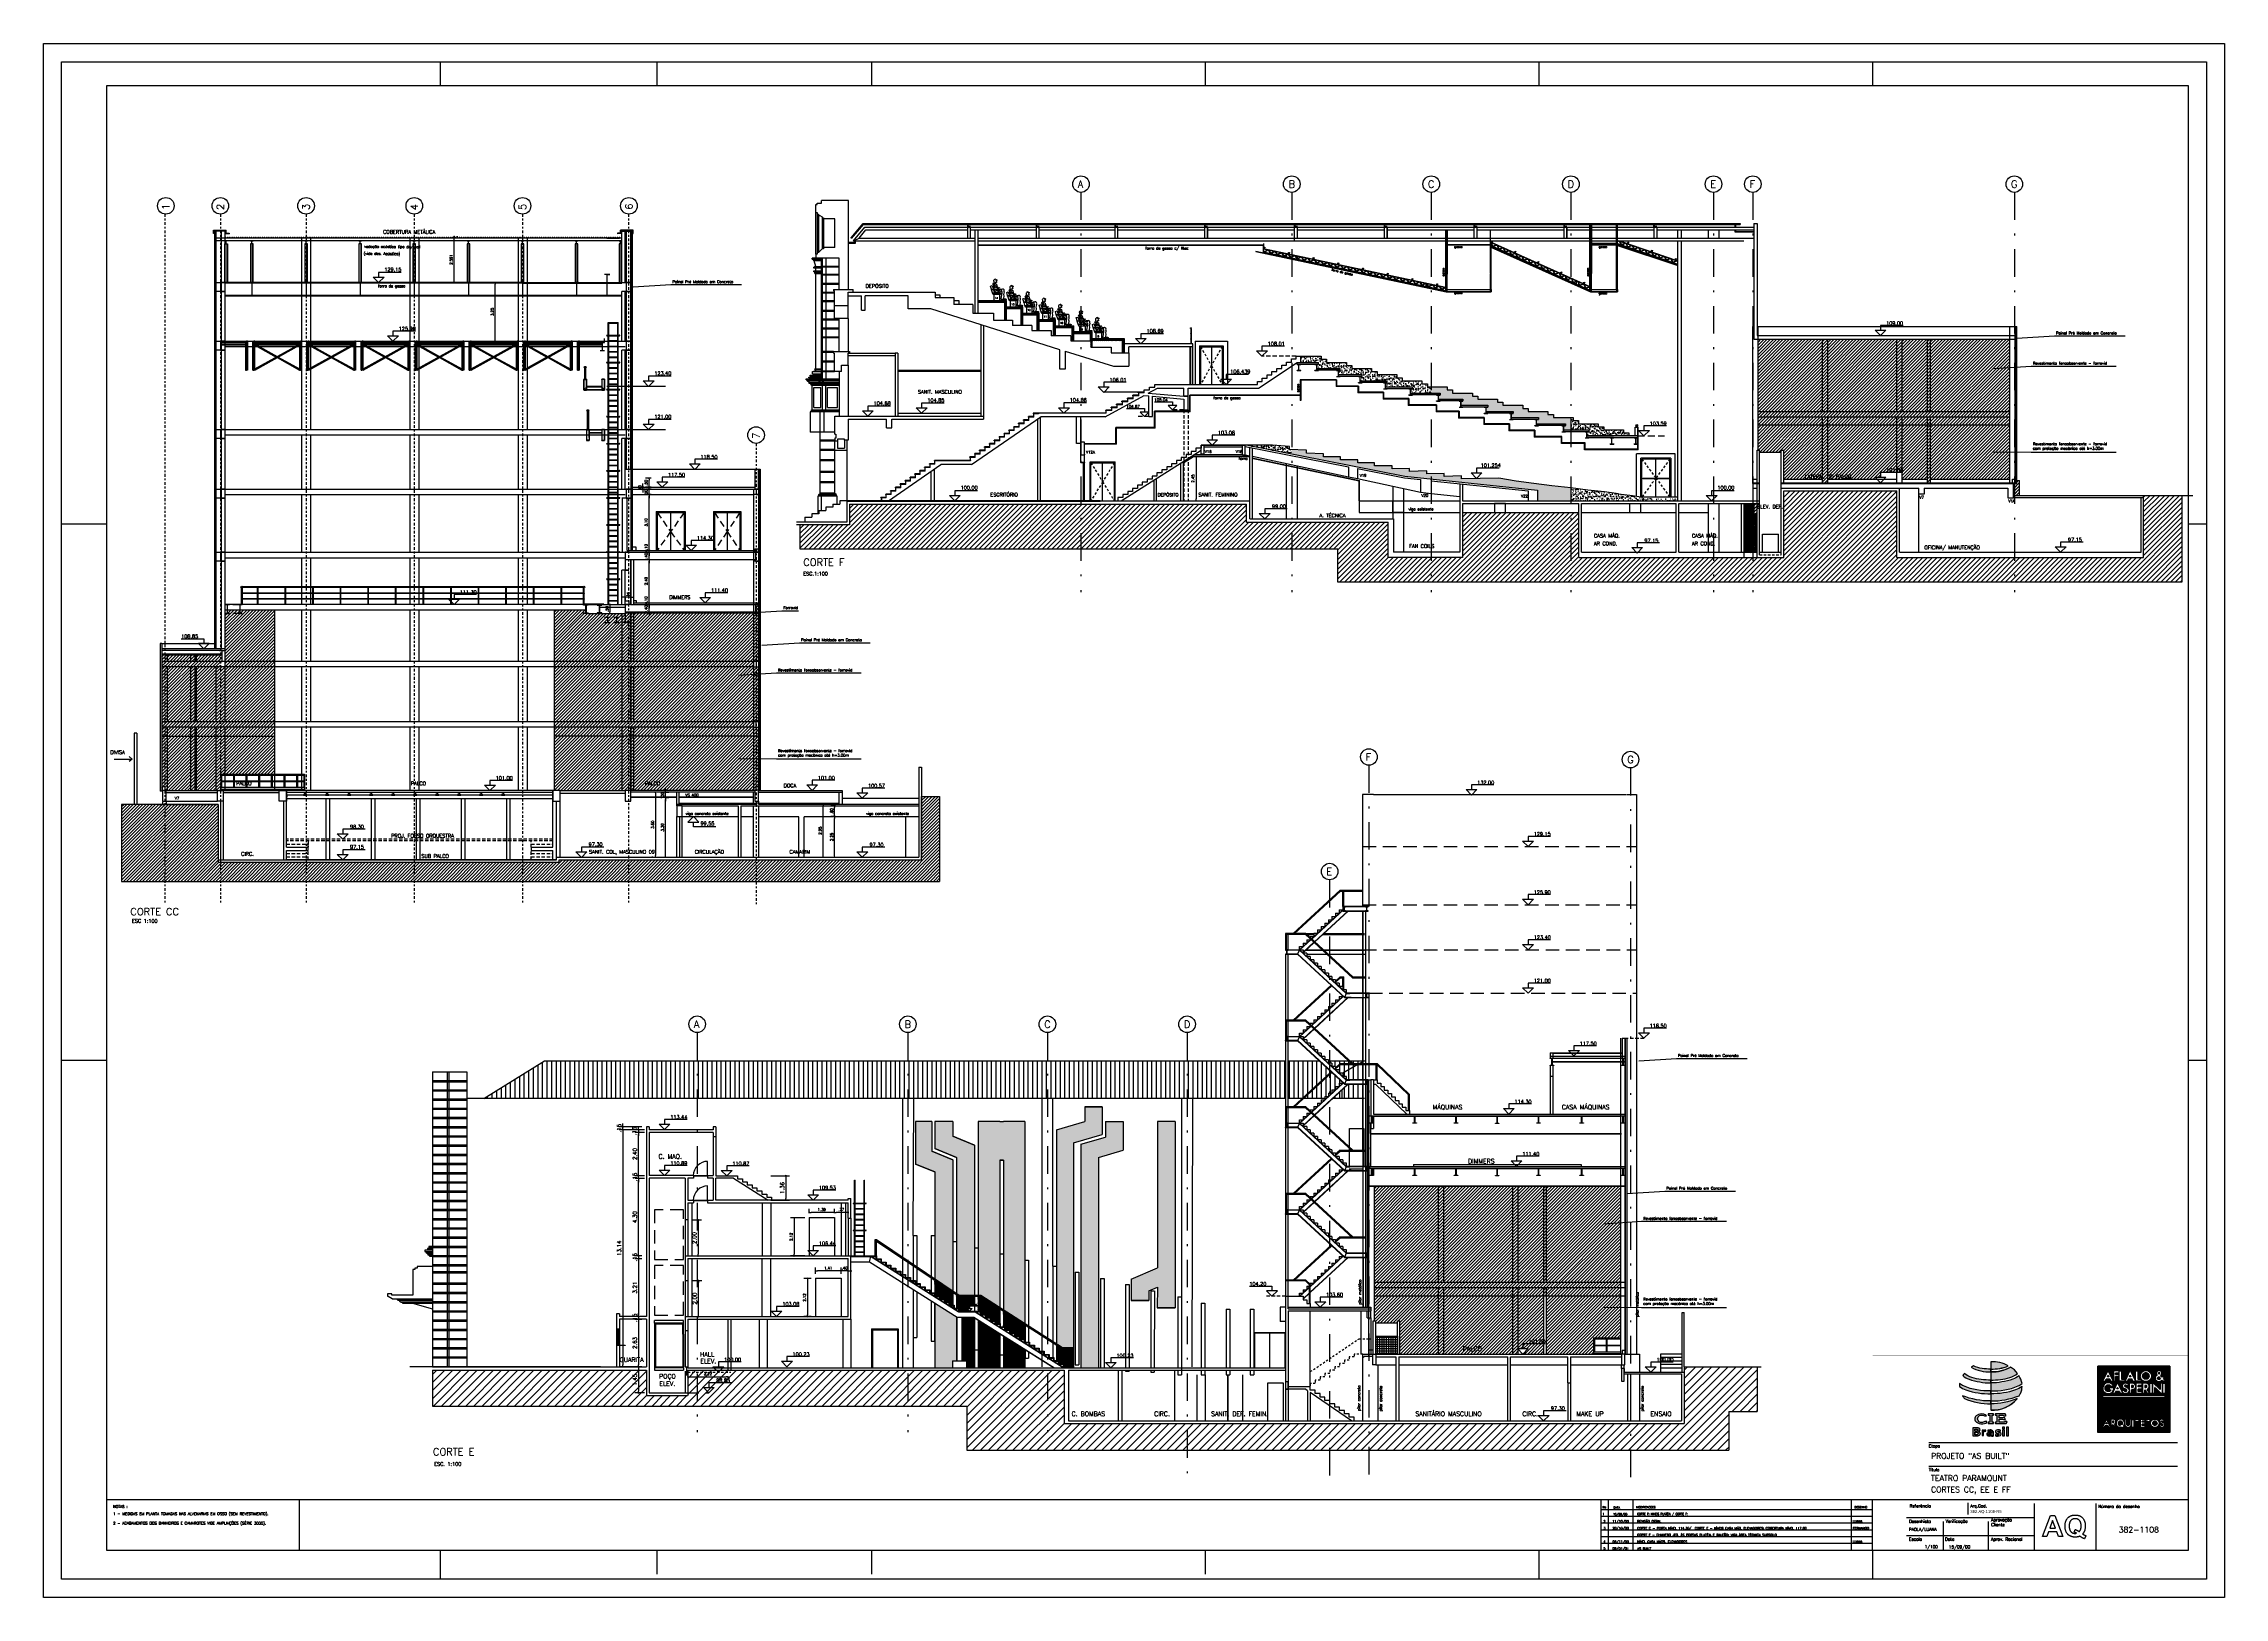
# Model space of a CAD drawing. Extents: x -14 to 107, y -33 to 53.
import ezdxf
from ezdxf.enums import TextEntityAlignment as Align

# ---------------------------------------------------------------- set-up
doc = ezdxf.new("R2010")
doc.units = 0
doc.header["$LTSCALE"] = 1.5
doc.header["$MEASUREMENT"] = 0
for name, pattern in [('08CORTEC$0$DASHDOT2', [0.5, 0.25, -0.125, 0, -0.125]), ('08CORTEC$0$DASHED2', [0.375, 0.25, -0.125]), ('08CORTEC$0$HIDDEN', [0.375, 0.25, -0.125]), ('08CORTEE$0$DASHDOT', [25.4, 12.7, -6.35, 0, -6.35]), ('08CORTEE$0$HIDDEN', [0.375, 0.25, -0.125]), ('08CORTEF$0$DASHDOT', [25.4, 12.7, -6.35, 0, -6.35]), ('08CORTEF$0$HIDDEN', [0.375, 0.25, -0.125]), ('08CORTEF$0$HIDDEN2', [4.7625, 3.175, -1.5875])]:
    doc.linetypes.add(name, pattern=pattern)
doc.layers.get('0').update_dxf_attribs({"linetype": 'CONTINUOUS'})
doc.layers.get('DEFPOINTS').update_dxf_attribs({"linetype": 'CONTINUOUS'})
for name, color, linetype in [('08CORTEC$0$1', 7, 'CONTINUOUS'), ('08CORTEC$0$2', 1, 'CONTINUOUS'), ('08CORTEC$0$5', 4, 'CONTINUOUS'), ('08CORTEC$0$A-ESTRUTURA', 4, 'CONTINUOUS'), ('08CORTEC$0$A-HACHURA', 1, 'CONTINUOUS'), ('08CORTEC$0$A-PAREDE', 3, 'CONTINUOUS'), ('08CORTEC$0$A-PISO', 5, 'CONTINUOUS'), ('08CORTEC$0$COTAS', 1, 'CONTINUOUS'), ('08CORTEC$0$E-METALICA', 2, 'CONTINUOUS'), ('08CORTEC$0$EIXOS', 32, '08CORTEC$0$DASHDOT2'), ('08CORTEC$0$N-LNHVISTA', 2, 'CONTINUOUS'), ('08CORTEC$0$N-NOTACOES', 7, 'CONTINUOUS'), ('08CORTEC$0$N-TEXTO', 2, 'CONTINUOUS'), ('08CORTEE$0$1', 7, 'CONTINUOUS'), ('08CORTEE$0$A-ESTRUTURA', 4, 'CONTINUOUS'), ('08CORTEE$0$A-PAREDE', 3, 'CONTINUOUS'), ('08CORTEE$0$EIXOS', 32, '08CORTEE$0$DASHDOT'), ('08CORTEE$0$N-HACHURA', 1, 'CONTINUOUS'), ('08CORTEE$0$N-LNHVISTA', 2, 'CONTINUOUS'), ('08CORTEE$0$N-NOTACOES', 6, 'CONTINUOUS'), ('08CORTEE$0$N-PROJEÇÃO', 1, '08CORTEE$0$HIDDEN'), ('08CORTEE$0$N-TEXTO', 2, 'CONTINUOUS'), ('08CORTEE$0$PILAR', 2, 'CONTINUOUS'), ('08CORTEE$0$SOLID', 253, 'CONTINUOUS'), ('08CORTEF$0$2', 1, 'CONTINUOUS'), ('08CORTEF$0$A-DSN-16', 6, 'CONTINUOUS'), ('08CORTEF$0$A-ESTRUTURA', 4, 'CONTINUOUS'), ('08CORTEF$0$A-FORRO', 2, 'CONTINUOUS'), ('08CORTEF$0$A-HACHURA', 1, 'CONTINUOUS'), ('08CORTEF$0$A-MOBILIA', 1, 'CONTINUOUS'), ('08CORTEF$0$A-PAREDE', 3, 'CONTINUOUS'), ('08CORTEF$0$A-PECAS', 2, 'CONTINUOUS'), ('08CORTEF$0$A-PISO', 7, 'CONTINUOUS'), ('08CORTEF$0$A-PORTAS', 7, 'CONTINUOUS'), ('08CORTEF$0$COTAS', 1, 'CONTINUOUS'), ('08CORTEF$0$EIXOS', 32, '08CORTEF$0$DASHDOT'), ('08CORTEF$0$EQP', 1, 'CONTINUOUS'), ('08CORTEF$0$ESTRUT-EXIST', 7, '08CORTEF$0$HIDDEN'), ('08CORTEF$0$HACHURA1', 1, 'CONTINUOUS'), ('08CORTEF$0$METALICA', 6, 'CONTINUOUS'), ('08CORTEF$0$N-LNHVISTA', 2, 'CONTINUOUS'), ('08CORTEF$0$N-NOTACOES', 7, 'CONTINUOUS'), ('08CORTEF$0$N-PROJECAO', 2, '08CORTEF$0$HIDDEN'), ('08CORTEF$0$N-TEXTO', 2, 'CONTINUOUS'), ('08CORTEF$0$P-PESSOA', 7, 'CONTINUOUS'), ('08CORTEF$0$PILARNOVO', 4, 'CONTINUOUS'), ('7', 7, 'CONTINUOUS'), ('CARIMBO', 7, 'CONTINUOUS'), ('HACHURA', 1, 'CONTINUOUS'), ('N-LNHVISTA', 2, 'CONTINUOUS'), ('N-TEXTO', 2, 'CONTINUOUS'), ('T-FOLHA', 7, 'CONTINUOUS')]:
    doc.layers.add(name, color=color, linetype=linetype)
doc.styles.add('08CORTEC$0$COTA', font='simplex.shx')
doc.styles.add('08CORTEC$0$REGUA-080', font='simplex.shx', dxfattribs={"height": 0.2})
doc.styles.add('08CORTEC$0$ROMANS', font='romans')
doc.styles.add('08CORTEE$0$COTA', font='simplex.shx')
doc.styles.add('08CORTEE$0$ROMANS', font='ROMANS.shx')
doc.styles.add('08CORTEF$0$COTA', font='simplex.shx')
doc.styles.add('08CORTEF$0$REGUA-080', font='simplex.shx', dxfattribs={"height": 0.2})
doc.styles.add('08CORTEF$0$ROMANS', font='romans')
doc.styles.add('COTA', font='romans.shx')
doc.styles.add('REGUA-080', font='simplex', dxfattribs={"height": 0.15})
doc.styles.add('ROMANS', font='romans')
doc.dimstyles.new('08CORTEC$0$DG060-1', dxfattribs={"dimscale": 0.1, "dimtxt": 1.5, "dimasz": 1, "dimexe": 2, "dimexo": 2.5, "dimgap": 0.9, "dimtad": 1, "dimzin": 4, "dimtxsty": '08CORTEC$0$COTA', "dimblk": 'DOT', "dimblk1": 'DOT', "dimblk2": 'DOT', "dimsah": 1, "dimcen": 0.09, "dimclrd": 1, "dimclre": 1, "dimclrt": 2, "dimazin": 3, "dimtfac": 1, "dimtdec": 4, "dimtix": 1, "dimtmove": 0, "dimatfit": 3, "dimtvp": 2, "dimtolj": 1, "dimtzin": 0})
doc.dimstyles.new('08CORTEE$0$DG100-1', dxfattribs={"dimscale": 0.1, "dimtxt": 2.2, "dimasz": 1, "dimexe": 2, "dimexo": 2.5, "dimgap": 0.9, "dimtad": 1, "dimzin": 4, "dimtxsty": '08CORTEE$0$COTA', "dimblk": 'DOT', "dimblk1": 'DOT', "dimblk2": 'DOT', "dimsah": 1, "dimcen": 0.09, "dimclrd": 1, "dimclre": 1, "dimclrt": 2, "dimazin": 3, "dimtfac": 1, "dimtdec": 4, "dimtix": 1, "dimtmove": 0, "dimatfit": 3, "dimtvp": 1.2, "dimtolj": 1, "dimtzin": 0})
doc.dimstyles.new('08CORTEF$0$DG060-1', dxfattribs={"dimscale": 0.1, "dimtxt": 1.5, "dimasz": 1, "dimexe": 2, "dimexo": 2.5, "dimgap": 0.9, "dimtad": 1, "dimzin": 0, "dimtxsty": '08CORTEF$0$COTA', "dimblk": 'DOT', "dimcen": 0.09, "dimclrd": 1, "dimclre": 1, "dimclrt": 2, "dimazin": 3, "dimtfac": 1, "dimtdec": 4, "dimtix": 1, "dimtmove": 0, "dimatfit": 3, "dimtvp": 2, "dimtolj": 1, "dimtzin": 0})
doc.dimstyles.new('DG060-1', dxfattribs={"dimscale": 0.1, "dimtxt": 1.5, "dimasz": 1, "dimexe": 2, "dimexo": 2.5, "dimgap": 0.9, "dimtad": 1, "dimzin": 4, "dimtxsty": 'COTA', "dimblk": 'DOT', "dimblk1": 'DOT', "dimblk2": 'DOT', "dimsah": 1, "dimcen": 0.09, "dimclrd": 1, "dimclre": 1, "dimclrt": 2, "dimazin": 3, "dimtfac": 1, "dimtdec": 4, "dimtix": 1, "dimtmove": 0, "dimatfit": 3, "dimtvp": 2, "dimtolj": 1, "dimtzin": 0})
pattern_1 = [(45, (29.013647, 25.90768), (-0.022097087, 0.022097087), [])]
pattern_2 = [(37.5, (29.01365, 25.90768), (-0.00629934, 0.1926824), [0, -0.152, 0, -0.17, 0, -0.1625]), (7.5, (29.01365, 25.90768), (0.1769777, 0.2822146), [0, -0.082, 0, -0.137, 0, -0.0525]), (327.5, (28.89065, 25.90768), (0.3114142, 0.0005659), [0, -0.05, 0, -0.18, 0, -0.235]), (317.5, (28.89065, 25.90768), (0.3006127, 0.0877676), [0, -0.025, 0, -0.118, 0, -0.135])]
pattern_3 = [(90, (11.1716, -32.89542), (-0.254, 3e-17), [])]
pattern_4 = [(0, (-0.12053, 0), (0, 0.075), []), (90, (-0.12053, 0), (-0.075, 5e-18), [])]

# ---------------------------------------------------------------- blocks, each defined once
blk = doc.blocks.new('LOGO-CIE')
at = {"layer": 'HACHURA'}
h = blk.add_hatch(color=256, dxfattribs=at)
h.paths.add_polyline_path([(-3.45, 2.93, 0.02827), (-3.33, 2.77, 0.104553), (-1.87, 2.48), (-1.87, 2.64, -0.096257)])
h.paths.add_polyline_path([(-3.38, 3.47, -0.068974), (-3.6, 3.61), (-3.6, 3.45, 0.088905), (-3.25, 3.25, 0.087902), (-1.87, 3.04), (-1.87, 3.21, -0.119078)])
h.paths.add_polyline_path([(-2.92, 3.94, -0.135616), (-3.34, 4.17, 0.042598), (-3.42, 4.05, 0.129399), (-3.08, 3.85, 0.087689), (-1.87, 3.64), (-1.87, 3.8, -0.078993)])
h.paths.add_polyline_path([(-1.87, 4.41, -0.11017), (-2.83, 4.58, 0.036503), (-2.96, 4.51, 0.132416), (-1.87, 4.25)])
h = blk.add_hatch(color=256, dxfattribs=at)
h.paths.add_polyline_path([(-0.91, 4.58, 0.15745), (-1.87, 4.81), (-1.87, 4.41, 0.11017)])
h.paths.add_polyline_path([(-0.78, 4.51, -0.132416), (-1.87, 4.25), (-1.87, 3.8, 0.078993), (-0.82, 3.94, 0.135616), (-0.4, 4.17, 0.144317)])
h.paths.add_polyline_path([(-0.36, 3.47, 0.068974), (-0.14, 3.61, 0.116384), (-0.32, 4.05, -0.129399), (-0.66, 3.85, -0.087689), (-1.87, 3.64), (-1.87, 3.21, 0.119078)])
h.paths.add_polyline_path([(-0.3, 2.93, 0.022382), (-0.22, 3.06, 0.096839), (-0.14, 3.45, -0.090136), (-0.5, 3.25, -0.087576), (-1.87, 3.04), (-1.87, 2.64, 0.096257)])
h.paths.add_polyline_path([(-0.42, 2.77, -0.104553), (-1.87, 2.48), (-1.87, 2.14, 0.236654)])
h = blk.add_hatch(color=256, dxfattribs=at)
h.paths.add_polyline_path([(-2.09, 1.51), (-2.2, 1.51, -0.19603), (-2.39, 1.45, -1.039495), (-2.39, 1.86, -0.186423), (-2.23, 1.81), (-2.12, 1.81, 0.158596), (-2.13, 1.86, 0.310548), (-2.68, 1.82, 0.49274), (-2.67, 1.47, 0.104784), (-2.51, 1.39, 0.153688), (-2.14, 1.41, 0.285698)])
h.paths.add_polyline_path([(-1.8, 1.84, -0.414577), (-1.78, 1.85), (-1.73, 1.85, 0.433197), (-1.73, 1.92), (-2.01, 1.92, 0.433197), (-2.01, 1.85), (-1.95, 1.85, -0.414577), (-1.93, 1.84), (-1.93, 1.47, -0.414577), (-1.95, 1.46), (-2.01, 1.46, 0.433197), (-2.01, 1.39), (-1.73, 1.39, 0.433197), (-1.73, 1.46), (-1.78, 1.46, -0.414577), (-1.8, 1.47)])
h.paths.add_polyline_path([(-1.41, 1.64), (-1.21, 1.64), (-1.17, 1.61), (-1.07, 1.61), (-1.05, 1.62), (-1.11, 1.72), (-1.19, 1.72), (-1.22, 1.71), (-1.41, 1.71), (-1.41, 1.86), (-1.2, 1.86), (-1.12, 1.81), (-1.05, 1.81), (-1.02, 1.83, 0.222196), (-1.07, 1.92), (-1.34, 1.92), (-1.62, 1.92, 0.433197), (-1.62, 1.85), (-1.57, 1.85, -0.272044), (-1.54, 1.84), (-1.54, 1.47, -0.272044), (-1.57, 1.46), (-1.62, 1.46, 0.433197), (-1.62, 1.39), (-1.03, 1.39), (-0.96, 1.48), (-0.98, 1.51), (-1.07, 1.51), (-1.14, 1.46), (-1.41, 1.46)])
h = blk.add_hatch(color=256, dxfattribs=at)
h.paths.add_polyline_path([(-2.48, 1), (-2.47, 1.04), (-2.48, 1.06), (-2.48, 1.09), (-2.5, 1.11), (-2.52, 1.13), (-2.53, 1.13), (-2.55, 1.14), (-2.58, 1.15), (-2.62, 1.15), (-2.65, 1.16), (-2.69, 1.16), (-2.86, 1.16), (-2.86, 0.71), (-2.69, 0.71), (-2.66, 0.71), (-2.62, 0.71), (-2.59, 0.71), (-2.56, 0.72), (-2.53, 0.73), (-2.51, 0.74), (-2.5, 0.75), (-2.48, 0.77), (-2.46, 0.79), (-2.46, 0.81), (-2.45, 0.84), (-2.45, 0.84, 0.146195), (-2.47, 0.88, 0.207242), (-2.59, 0.93, 0.282752)])
h.paths.add_polyline_path([(-2.69, 0.97), (-2.75, 0.97), (-2.75, 1.08), (-2.69, 1.08), (-2.67, 1.08, -0.243521), (-2.6, 1.05, -0.220979), (-2.6, 1, -0.249829), (-2.67, 0.97)], flags=16)
h.paths.add_polyline_path([(-2.67, 0.91), (-2.65, 0.91, -0.250582), (-2.59, 0.87, -0.267844), (-2.58, 0.81, -0.268503), (-2.65, 0.77), (-2.67, 0.77), (-2.69, 0.77), (-2.75, 0.77), (-2.75, 0.91), (-2.69, 0.91)], flags=16)
h.paths.add_polyline_path([(-2.27, 0.91), (-2.26, 0.93), (-2.25, 0.94), (-2.23, 0.95), (-2.2, 0.96), (-2.18, 0.96), (-2.15, 0.96), (-2.15, 1.03), (-2.16, 1.03), (-2.19, 1.03), (-2.22, 1.02), (-2.23, 1.02), (-2.25, 1), (-2.27, 0.98), (-2.28, 0.96), (-2.28, 1.02), (-2.35, 1.02), (-2.35, 0.72), (-2.27, 0.72), (-2.27, 0.88)])
h.paths.add_polyline_path([(-1.75, 0.95, 0.207413), (-1.83, 1.02, 0.084983), (-1.9, 1.04), (-1.94, 1.03), (-2.01, 1.02), (-2.03, 1.02), (-2.03, 0.95, -0.190558), (-1.88, 0.98), (-1.85, 0.97, -0.285124), (-1.82, 0.91), (-1.82, 0.89), (-1.98, 0.89, 0.133394), (-2.08, 0.85), (-2.09, 0.83), (-2.09, 0.8), (-2.09, 0.79), (-2.09, 0.76), (-2.08, 0.74), (-2.06, 0.72), (-2.06, 0.72), (-2.03, 0.71), (-2.01, 0.7), (-1.97, 0.69), (-1.96, 0.7), (-1.92, 0.7), (-1.89, 0.71), (-1.89, 0.71), (-1.86, 0.72), (-1.84, 0.74), (-1.84, 0.69), (-1.75, 0.69)])
h.paths.add_polyline_path([(-1.85, 0.81), (-1.89, 0.77), (-1.89, 0.77), (-1.92, 0.76), (-1.95, 0.75), (-1.96, 0.75, -0.174169), (-2.01, 0.77, -0.544799), (-2.01, 0.82, -0.158576), (-1.93, 0.84), (-1.84, 0.84), (-1.84, 0.83)], flags=16)
h.paths.add_polyline_path([(-1.45, 0.97, -0.167661), (-1.33, 0.96), (-1.33, 1.03, 0.157313), (-1.56, 1.02, 0.428277), (-1.61, 0.91, 0.303323), (-1.52, 0.84, -0.182466), (-1.43, 0.82, -0.400671), (-1.44, 0.76, -0.301983), (-1.61, 0.78), (-1.61, 0.7, 0.107823), (-1.41, 0.71, 0.349187), (-1.3, 0.8), (-1.3, 0.83, 0.234779), (-1.41, 0.9, -0.19049), (-1.48, 0.93, -0.486275)])
h.paths.add_polyline_path([(-1.11, 1.04), (-1.22, 1.04), (-1.22, 0.71), (-1.11, 0.71)])
h.paths.add_polyline_path([(-1.11, 1.18), (-1.22, 1.18), (-1.22, 1.09), (-1.11, 1.09)])
h.paths.add_polyline_path([(-0.89, 1.18), (-1, 1.18), (-1, 0.71), (-0.89, 0.71)])
blk.add_line((-1.87, 4.81), (-1.87, 2.14), dxfattribs=at)
at = {"layer": 'HACHURA', "color": 7}
for p, q in [((-2.35, 1.02), (-2.35, 0.72)), ((-1.84, 0.74), (-1.84, 0.69)), ((-1.84, 0.69), (-1.75, 0.69)), ((-1.75, 0.95), (-1.75, 0.69))]:
    blk.add_line(p, q, dxfattribs=at)
for points in [[(-1.87, 3.8, -0.078993), (-2.92, 3.94, -0.135616), (-3.34, 4.17, 0.042598), (-3.42, 4.05, 0.129399), (-3.08, 3.85, 0.087689), (-1.87, 3.64)], [(-1.87, 4.41, -0.11017), (-2.83, 4.58, 0.036503), (-2.96, 4.51, 0.132416), (-1.87, 4.25)], [(-1.87, 4.81), (-1.87, 4.41, 0.11017), (-0.91, 4.58, 0.15745)], [(-0.4, 4.17, 0.144317), (-0.78, 4.51, -0.132416), (-1.87, 4.25), (-1.87, 3.8, 0.078993), (-0.82, 3.94, 0.135616)], [(-0.14, 3.61, 0.116384), (-0.32, 4.05, -0.129399), (-0.66, 3.85, -0.087689), (-1.87, 3.64), (-1.87, 3.21, 0.119078), (-0.36, 3.47, 0.068974)], [(-1.87, 3.21, -0.119078), (-3.38, 3.47, -0.068974), (-3.6, 3.61), (-3.6, 3.45, 0.088905), (-3.25, 3.25, 0.087902), (-1.87, 3.04)], [(-1.87, 2.64, -0.096257), (-3.45, 2.93, 0.02827), (-3.33, 2.77, 0.104553), (-1.87, 2.48)], [(-0.3, 2.93, 0.022382), (-0.22, 3.06, 0.096839), (-0.14, 3.45, -0.090136), (-0.5, 3.25, -0.087576), (-1.87, 3.04), (-1.87, 2.64, 0.096257)], [(-0.42, 2.77, -0.104553), (-1.87, 2.48), (-1.87, 2.14, 0.236654)], [(-2.39, 1.86, -0.186423), (-2.23, 1.81), (-2.12, 1.81, 0.158596), (-2.13, 1.86, 0.310548), (-2.68, 1.82, 0.49274), (-2.67, 1.47, 0.104784), (-2.51, 1.39, 0.153688), (-2.14, 1.41, 0.285698), (-2.09, 1.51), (-2.2, 1.51, -0.19603), (-2.39, 1.45, -1.039495)], [(-1.8, 1.84, -0.414577), (-1.78, 1.85), (-1.73, 1.85, 0.433197), (-1.73, 1.92), (-2.01, 1.92, 0.433197), (-2.01, 1.85), (-1.95, 1.85, -0.414577), (-1.93, 1.84), (-1.93, 1.47, -0.414577), (-1.95, 1.46), (-2.01, 1.46, 0.433197), (-2.01, 1.39), (-1.73, 1.39, 0.433197), (-1.73, 1.46), (-1.78, 1.46, -0.414577), (-1.8, 1.47)], [(-1.11, 1.72), (-1.19, 1.72), (-1.22, 1.71), (-1.41, 1.71), (-1.41, 1.86), (-1.2, 1.86), (-1.12, 1.81), (-1.05, 1.81), (-1.02, 1.83, 0.222196), (-1.07, 1.92), (-1.34, 1.92), (-1.62, 1.92, 0.433197), (-1.62, 1.85), (-1.57, 1.85, -0.272044), (-1.54, 1.84), (-1.54, 1.47, -0.272044), (-1.57, 1.46), (-1.62, 1.46, 0.433197), (-1.62, 1.39), (-1.03, 1.39), (-0.96, 1.48), (-0.98, 1.51), (-1.07, 1.51), (-1.14, 1.46), (-1.41, 1.46), (-1.41, 1.64), (-1.21, 1.64), (-1.17, 1.61), (-1.07, 1.61), (-1.05, 1.62)], [(-2.48, 1), (-2.47, 1.04), (-2.48, 1.06), (-2.48, 1.09), (-2.5, 1.11), (-2.52, 1.13), (-2.53, 1.13), (-2.55, 1.14), (-2.58, 1.15), (-2.62, 1.15), (-2.65, 1.16), (-2.69, 1.16), (-2.86, 1.16), (-2.86, 0.71), (-2.69, 0.71), (-2.66, 0.71), (-2.66, 0.71), (-2.62, 0.71), (-2.59, 0.71), (-2.56, 0.72), (-2.53, 0.73), (-2.51, 0.74), (-2.5, 0.75), (-2.48, 0.77), (-2.46, 0.79), (-2.46, 0.81), (-2.45, 0.84), (-2.45, 0.84, 0.146195), (-2.47, 0.88, 0.207242), (-2.59, 0.93, 0.282752)], [(-2.67, 0.97), (-2.69, 0.97), (-2.75, 0.97), (-2.75, 1.08), (-2.69, 1.08), (-2.67, 1.08, -0.243521), (-2.6, 1.05, -0.220979), (-2.6, 1, -0.249829)], [(-2.59, 0.87, 0.250582), (-2.65, 0.91), (-2.67, 0.91), (-2.69, 0.91), (-2.75, 0.91), (-2.75, 0.77), (-2.69, 0.77), (-2.67, 0.77), (-2.65, 0.77, 0.264209), (-2.58, 0.81, 0.267844)], [(-2.58, 0.81, -0.268503), (-2.65, 0.77), (-2.67, 0.77), (-2.69, 0.77), (-2.75, 0.77), (-2.75, 0.91), (-2.69, 0.91), (-2.67, 0.91), (-2.65, 0.91, -0.250582), (-2.59, 0.87, -0.267844)], [(-1.75, 0.95, 0.207413), (-1.83, 1.02, 0.084983), (-1.9, 1.04), (-1.94, 1.03), (-2.01, 1.02), (-2.03, 1.02), (-2.03, 0.95, -0.190558), (-1.88, 0.98), (-1.85, 0.97, -0.285124), (-1.82, 0.91), (-1.82, 0.89), (-1.98, 0.89, 0.133394), (-2.08, 0.85), (-2.09, 0.83), (-2.09, 0.8), (-2.09, 0.79), (-2.09, 0.76), (-2.08, 0.74), (-2.06, 0.72), (-2.06, 0.72), (-2.03, 0.71), (-2.01, 0.7), (-1.97, 0.69), (-1.96, 0.7), (-1.92, 0.7), (-1.89, 0.71), (-1.89, 0.71), (-1.86, 0.72), (-1.84, 0.74), (-1.84, 0.69), (-1.75, 0.69)], [(-1.84, 0.83), (-1.85, 0.81), (-1.89, 0.77), (-1.89, 0.77), (-1.92, 0.76), (-1.95, 0.75), (-1.96, 0.75, -0.174169), (-2.01, 0.77, -0.544799), (-2.01, 0.82, -0.158576), (-1.93, 0.84), (-1.84, 0.84)], [(-1.41, 0.9, -0.19049), (-1.48, 0.93, -0.486275), (-1.45, 0.97, -0.167661), (-1.33, 0.96), (-1.33, 1.03, 0.157313), (-1.56, 1.02, 0.428277), (-1.61, 0.91, 0.303323), (-1.52, 0.84, -0.182466), (-1.43, 0.82, -0.400671), (-1.44, 0.76, -0.301983), (-1.61, 0.78), (-1.61, 0.7, 0.107823), (-1.41, 0.71, 0.349187), (-1.3, 0.8), (-1.3, 0.83, 0.234779)], [(-1.41, 0.9, -0.19049), (-1.48, 0.93, -0.486275), (-1.45, 0.97, -0.167661), (-1.33, 0.96), (-1.33, 1.03, 0.157313), (-1.56, 1.02, 0.428277), (-1.61, 0.91, 0.303323), (-1.52, 0.84, -0.182466), (-1.43, 0.82, -0.400671), (-1.44, 0.76, -0.301983), (-1.61, 0.78), (-1.61, 0.7, 0.107823), (-1.41, 0.71, 0.349187), (-1.3, 0.8), (-1.3, 0.83, 0.234779)]]:
    blk.add_lwpolyline(points, format="xyb", close=True, dxfattribs=at)
for points in [[(-2.25, 0.94), (-2.23, 0.95), (-2.2, 0.96), (-2.18, 0.96), (-2.15, 0.96), (-2.15, 1.03), (-2.16, 1.03), (-2.19, 1.03), (-2.22, 1.02), (-2.23, 1.02), (-2.25, 1), (-2.27, 0.98), (-2.28, 0.96), (-2.28, 1.02), (-2.35, 1.02), (-2.35, 0.72), (-2.27, 0.72), (-2.27, 0.88), (-2.27, 0.91), (-2.26, 0.93)], [(-1.11, 1.18), (-1.22, 1.18), (-1.22, 1.09), (-1.11, 1.09)], [(-1.11, 1.18), (-1.22, 1.18), (-1.22, 1.09), (-1.11, 1.09)], [(-1.11, 1.04), (-1.22, 1.04), (-1.22, 0.71), (-1.11, 0.71)], [(-1.11, 1.04), (-1.22, 1.04), (-1.22, 0.71), (-1.11, 0.71)], [(-1.11, 1.04), (-1.22, 1.04), (-1.22, 0.71), (-1.11, 0.71)], [(-0.89, 1.18), (-1, 1.18), (-1, 0.71), (-0.89, 0.71)]]:
    blk.add_lwpolyline(points, close=True, dxfattribs=at)
for centre, radius, start, end in [((-1.77, 6.65), 2.24, 267.4806, 292.6282), ((-1.81, 6.4), 2.15, 268.4763, 298.6482), ((-1.77, 3.9), 1.77, 266.8401, 320.0973)]:
    blk.add_arc(centre, radius, start, end, dxfattribs=at)
blk = doc.blocks.new('08CORTEF$0$N-1903')
at = {"layer": '08CORTEF$0$N-NOTACOES', "color": 1}
for p, q in [((-0.003, 0.003), (0.003, 0.003)), ((0, 0), (-0.003, 0.003)), ((0.0125, 0.0056), (0, 0.0056)), ((0, 0.0056), (0, 0.003)), ((0.003, 0.003), (0, 0))]:
    blk.add_line(p, q, dxfattribs=at)
at = {"layer": '08CORTEF$0$N-NOTACOES', "color": 2, "style": '08CORTEF$0$ROMANS'}
blk.add_attdef('COTAC', text='', height=0.002, dxfattribs=at).set_placement((0.0079, 0.0069), align=Align.MIDDLE)
blk = doc.blocks.new('08CORTEF$0$N-1701')
at = {"layer": '08CORTEF$0$N-TEXTO', "color": 4, "style": '08CORTEF$0$ROMANS'}
blk.add_attdef('TITULO', (0, 0), '', height=0.004, dxfattribs=at)
blk = doc.blocks.new('DOT')
at = {"color": 0, "linetype": 'BYBLOCK'}
blk.add_line((-0.5, 0), (-1, 0), dxfattribs=at)
at = {"color": 0, "linetype": 'BYBLOCK', "const_width": 0.5}
blk.add_lwpolyline([(-0.25, 0, 1), (0.25, 0, 1)], format="xyb", close=True, dxfattribs=at)
blk = doc.blocks.new('*D18')
at = {"color": 1, "linetype": 'BYBLOCK'}
for p, q in [((49.98, 29.93), (49.99, 29.93)), ((50.19, 29.83), (50.19, 27.58)), ((49.98, 27.48), (49.99, 27.48))]:
    blk.add_line(p, q, dxfattribs=at)
at = {"layer": 'DEFPOINTS', "color": 0, "linetype": 'BYBLOCK'}
for p in [(50.23, 29.93), (50.19, 27.48), (50.23, 27.48)]:
    blk.add_point(p, dxfattribs=at)
at = {"color": 1, "linetype": 'BYBLOCK', "xscale": 0.1, "yscale": 0.1, "zscale": 0.1}
for p, rotation in [((50.19, 29.93), 90), ((50.19, 27.48), 270)]:
    blk.add_blockref('DOT', p, dxfattribs=dict(at, rotation=rotation))
at = {"color": 2, "linetype": 'BYBLOCK', "insert": (50.02, 28.71), "char_height": 0.15, "attachment_point": 5, "rotation": 90, "style": '08CORTEF$0$COTA'}
blk.add_mtext('\\A1;2.45', dxfattribs=at)
blk = doc.blocks.new('_DOT')
at = {"color": 0, "linetype": 'BYBLOCK'}
blk.add_line((-0.5, 0), (-1, 0), dxfattribs=at)
at = {"color": 0, "linetype": 'BYBLOCK', "const_width": 0.5}
blk.add_lwpolyline([(-0.25, 0, 1), (0.25, 0, 1)], format="xyb", close=True, dxfattribs=at)
blk = doc.blocks.new('08CORTEF$0$PESSOA')
at = {"layer": '08CORTEF$0$A-MOBILIA'}
for p, q in [((-0.97, 0.79), (-0.88, 0.82)), ((-0.92, 0.62), (-0.97, 0.79)), ((-0.92, 0.59), (-0.92, 0.62)), ((-0.92, 0.62), (-0.62, 0.62)), ((-0.62, 0.59), (-0.92, 0.59)), ((-0.84, 0.37), (-0.91, 0.59)), ((-0.88, 0.82), (-0.81, 0.62)), ((-0.82, 0.37), (-0.84, 0.37)), ((-0.82, 0.42), (-0.55, 0.42)), ((-0.82, 0.32), (-0.82, 0.42)), ((-0.42, 0.32), (-0.82, 0.32)), ((-0.78, 0.32), (-0.78, 0)), ((-0.55, 0.32), (-0.55, 0.52)), ((-0.52, 0.52), (-0.52, 0.32)), ((-0.52, 0.42), (-0.42, 0.42)), ((-0.47, 0.32), (-0.47, 0)), ((-0.42, 0.42), (-0.42, 0.32))]:
    blk.add_line(p, q, dxfattribs=at)
at = {"layer": '08CORTEF$0$A-MOBILIA', "extrusion": (5.54832e-28, 1, 0)}
for p, q in [((-0.8, 0.59), (-0.75, 0.42)), ((-0.79, 0.6), (-0.73, 0.43))]:
    blk.add_line(p, q, dxfattribs=at)
at = {"layer": '08CORTEF$0$A-MOBILIA'}
for radius in [0.1, 0.07]:
    blk.add_arc((-0.62, 0.52), radius, 0, 90, dxfattribs=at)
at = {"layer": '08CORTEF$0$P-PESSOA'}
for p, q in [((-0.84, 0.9), (-0.8, 0.97)), ((-0.8, 0.97), (-0.78, 0.97)), ((-0.79, 0.97), (-0.63, 0.89)), ((-0.77, 1), (-0.78, 0.97)), ((-0.71, 0.97), (-0.69, 0.92)), ((-0.64, 1.11), (-0.7, 1.14)), ((-0.63, 1), (-0.69, 1)), ((-0.33, 0.49), (-0.68, 0.42)), ((-0.64, 1.14), (-0.6, 1.12)), ((-0.6, 1.12), (-0.64, 1.14)), ((-0.64, 1.14), (-0.61, 1.1)), ((-0.61, 1.1), (-0.64, 1.12)), ((-0.64, 1.12), (-0.64, 1.11)), ((-0.64, 1.03), (-0.63, 1)), ((-0.63, 0.89), (-0.57, 0.56)), ((-0.57, 0.61), (-0.56, 0.55)), ((-0.39, 0.56), (-0.47, 0.56)), ((-0.31, 0.62), (-0.43, 0.61))]:
    blk.add_line(p, q, dxfattribs=at)
at = {"layer": '08CORTEF$0$P-PESSOA', "linetype": 'CONTINUOUS'}
for p, q in [((-0.84, 0.9), (-0.81, 0.75)), ((-0.81, 0.75), (-0.78, 0.63)), ((-0.75, 0.86), (-0.78, 0.89)), ((-0.78, 0.63), (-0.77, 0.61)), ((-0.77, 0.61), (-0.73, 0.61)), ((-0.72, 0.8), (-0.75, 0.86)), ((-0.67, 0.51), (-0.75, 0.48)), ((-0.73, 0.81), (-0.73, 0.88)), ((-0.72, 0.76), (-0.73, 0.81)), ((-0.73, 0.72), (-0.72, 0.76)), ((-0.68, 0.7), (-0.73, 0.72)), ((-0.69, 1), (-0.71, 0.97)), ((-0.61, 0.71), (-0.68, 0.7)), ((-0.56, 0.55), (-0.67, 0.51)), ((-0.65, 1.13), (-0.66, 1.1)), ((-0.66, 1.1), (-0.63, 1.07)), ((-0.63, 1.07), (-0.65, 1.05)), ((-0.65, 1.05), (-0.64, 1.03)), ((-0.54, 0.72), (-0.61, 0.71)), ((-0.55, 0.66), (-0.54, 0.72)), ((-0.38, 0.09), (-0.38, 0.1)), ((-0.38, 0.1), (-0.38, 0.1)), ((-0.38, 0.1), (-0.38, 0.1)), ((-0.38, 0.1), (-0.38, 0.1)), ((-0.38, 0.1), (-0.37, 0.1)), ((-0.38, 0.05), (-0.38, 0.09)), ((-0.38, 0.09), (-0.38, 0.09)), ((-0.38, 0.09), (-0.38, 0.09)), ((-0.37, 0.05), (-0.38, 0.05)), ((-0.38, 0.05), (-0.38, 0.05)), ((-0.38, 0.05), (-0.38, 0.05)), ((-0.38, 0.05), (-0.38, 0.05)), ((-0.38, 0.05), (-0.38, 0.05)), ((-0.38, 0.05), (-0.38, 0.05)), ((-0.37, 0.1), (-0.33, 0.4)), ((-0.37, 0.11), (-0.37, 0.11)), ((-0.37, 0.1), (-0.37, 0.1)), ((-0.37, 0.1), (-0.37, 0.1)), ((-0.37, 0.04), (-0.37, 0.05)), ((-0.36, 0.04), (-0.37, 0.04)), ((-0.37, 0.04), (-0.37, 0.04)), ((-0.37, 0.04), (-0.37, 0.04)), ((-0.37, 0.04), (-0.37, 0.04)), ((-0.37, 0.04), (-0.37, 0.04)), ((-0.37, 0.04), (-0.37, 0.04)), ((-0.33, 0.04), (-0.36, 0.04)), ((-0.33, 0.4), (-0.33, 0.49)), ((-0.32, 0.04), (-0.33, 0.04)), ((-0.33, 0.04), (-0.33, 0.04)), ((-0.31, 0.05), (-0.32, 0.04)), ((-0.32, 0.04), (-0.32, 0.04)), ((-0.32, 0.04), (-0.32, 0.04)), ((-0.32, 0.04), (-0.32, 0.04)), ((-0.32, 0.04), (-0.32, 0.04)), ((-0.3, 0.06), (-0.31, 0.06)), ((-0.31, 0.06), (-0.31, 0.05)), ((-0.31, 0.05), (-0.31, 0.05)), ((-0.3, 0.05), (-0.3, 0.06)), ((-0.3, 0.06), (-0.3, 0.06)), ((-0.3, 0.06), (-0.3, 0.06)), ((-0.29, 0.05), (-0.3, 0.05)), ((-0.28, 0.05), (-0.29, 0.05)), ((-0.29, 0.05), (-0.29, 0.05)), ((-0.29, 0.05), (-0.29, 0.05)), ((-0.29, 0.05), (-0.29, 0.05)), ((-0.29, 0.05), (-0.29, 0.05)), ((-0.29, 0.05), (-0.29, 0.05)), ((-0.28, 0.04), (-0.28, 0.05)), ((-0.28, 0.05), (-0.28, 0.05)), ((-0.27, 0.04), (-0.28, 0.04)), ((-0.26, 0.04), (-0.27, 0.04)), ((-0.27, 0.04), (-0.27, 0.04)), ((-0.27, 0.04), (-0.27, 0.04)), ((-0.27, 0.04), (-0.27, 0.04)), ((-0.26, 0.03), (-0.26, 0.04)), ((-0.26, 0.04), (-0.26, 0.04)), ((-0.26, 0.04), (-0.26, 0.04)), ((-0.26, 0.04), (-0.26, 0.04)), ((-0.25, 0.03), (-0.26, 0.03)), ((-0.23, 0.4), (-0.25, 0.33)), ((-0.25, 0.33), (-0.23, 0.26)), ((-0.23, 0.26), (-0.25, 0.11)), ((-0.25, 0.11), (-0.25, 0.1)), ((-0.25, 0.1), (-0.25, 0.1)), ((-0.25, 0.1), (-0.25, 0.1)), ((-0.25, 0.1), (-0.25, 0.1)), ((-0.25, 0.1), (-0.25, 0.1)), ((-0.25, 0.1), (-0.25, 0.1)), ((-0.25, 0.1), (-0.25, 0.1)), ((-0.25, 0.1), (-0.24, 0.1)), ((-0.24, 0.03), (-0.25, 0.03)), ((-0.25, 0.03), (-0.25, 0.03)), ((-0.25, 0.03), (-0.25, 0.03)), ((-0.25, 0.03), (-0.25, 0.03)), ((-0.25, 0.03), (-0.25, 0.03)), ((-0.25, 0.03), (-0.25, 0.03)), ((-0.24, 0.1), (-0.24, 0.09)), ((-0.24, 0.09), (-0.24, 0.09)), ((-0.24, 0.09), (-0.24, 0.09)), ((-0.24, 0.09), (-0.23, 0.09)), ((-0.23, 0.02), (-0.24, 0.03)), ((-0.24, 0.03), (-0.24, 0.03)), ((-0.24, 0.03), (-0.24, 0.03)), ((-0.24, 0.03), (-0.24, 0.03)), ((-0.22, 0.48), (-0.23, 0.4)), ((-0.23, 0.09), (-0.23, 0.09)), ((-0.23, 0.09), (-0.22, 0.09)), ((-0.22, 0.02), (-0.23, 0.02)), ((-0.23, 0.02), (-0.23, 0.02)), ((-0.23, 0.02), (-0.23, 0.02)), ((-0.23, 0.02), (-0.23, 0.02)), ((-0.23, 0.02), (-0.23, 0.02)), ((-0.22, 0.09), (-0.22, 0.09)), ((-0.22, 0.09), (-0.22, 0.09)), ((-0.22, 0.09), (-0.22, 0.09)), ((-0.22, 0.09), (-0.21, 0.09)), ((-0.15, 0.02), (-0.22, 0.02)), ((-0.22, 0.02), (-0.22, 0.02)), ((-0.21, 0.09), (-0.21, 0.08)), ((-0.21, 0.08), (-0.2, 0.08)), ((-0.2, 0.08), (-0.2, 0.08)), ((-0.2, 0.08), (-0.18, 0.08)), ((-0.18, 0.08), (-0.18, 0.08)), ((-0.18, 0.08), (-0.14, 0.08)), ((-0.14, 0.02), (-0.15, 0.02)), ((-0.15, 0.02), (-0.15, 0.02)), ((-0.14, 0.08), (-0.12, 0.08)), ((-0.14, 0.08), (-0.14, 0.08)), ((-0.13, 0.03), (-0.14, 0.02)), ((-0.14, 0.02), (-0.14, 0.02)), ((-0.14, 0.02), (-0.14, 0.02)), ((-0.14, 0.02), (-0.14, 0.02)), ((-0.13, 0.03), (-0.13, 0.03)), ((-0.12, 0.03), (-0.13, 0.03)), ((-0.13, 0.03), (-0.13, 0.03)), ((-0.13, 0.03), (-0.13, 0.03)), ((-0.12, 0.08), (-0.12, 0.08)), ((-0.12, 0.08), (-0.11, 0.08)), ((-0.11, 0.03), (-0.12, 0.03)), ((-0.12, 0.03), (-0.12, 0.03)), ((-0.12, 0.03), (-0.12, 0.03)), ((-0.11, 0.08), (-0.11, 0.08)), ((-0.11, 0.08), (-0.11, 0.07)), ((-0.11, 0.07), (-0.11, 0.07)), ((-0.11, 0.07), (-0.11, 0.07)), ((-0.11, 0.07), (-0.1, 0.07)), ((-0.1, 0.04), (-0.11, 0.04)), ((-0.11, 0.04), (-0.11, 0.04)), ((-0.11, 0.04), (-0.11, 0.04)), ((-0.11, 0.04), (-0.11, 0.04)), ((-0.11, 0.04), (-0.11, 0.03)), ((-0.11, 0.03), (-0.11, 0.03)), ((-0.11, 0.03), (-0.11, 0.03)), ((-0.1, 0.07), (-0.1, 0.06)), ((-0.1, 0.06), (-0.1, 0.06)), ((-0.1, 0.06), (-0.1, 0.06)), ((-0.1, 0.06), (-0.1, 0.06)), ((-0.1, 0.06), (-0.1, 0.04)), ((-0.1, 0.04), (-0.1, 0.04))]:
    blk.add_line(p, q, dxfattribs=at)
for points in [[(-0.8, 0.97), (-0.73, 0.85), (-0.65, 0.78), (-0.61, 0.72)], [(-0.79, 1.07), (-0.79, 1.04), (-0.79, 1.02), (-0.77, 1)], [(-0.59, 0.7), (-0.49, 0.61), (-0.46, 0.59), (-0.43, 0.61), (-0.39, 0.59), (-0.35, 0.57), (-0.34, 0.56), (-0.36, 0.55), (-0.41, 0.57), (-0.44, 0.57), (-0.47, 0.57), (-0.48, 0.52), (-0.56, 0.56)], [(-0.55, 0.7), (-0.49, 0.72), (-0.47, 0.7), (-0.47, 0.68), (-0.49, 0.68), (-0.55, 0.67)]]:
    blk.add_lwpolyline(points, dxfattribs=at)
at = {"layer": '08CORTEF$0$P-PESSOA'}
for centre, radius, start, end in [((-0.75, 1.09), 0.0477, 127.3399, 202.5127), ((-0.7, 1.08), 0.0897, 45.7873, 148.4559), ((-0.69, 0.5), 0.0783, 232.6566, 276.7974), ((-0.73, 0.54), 0.133, 293.608, 293.7502), ((-0.3, 0.53), 0.0964, 327.4435, 91.889)]:
    blk.add_arc(centre, radius, start, end, dxfattribs=at)
blk = doc.blocks.new('08CORTEC$0$N-1903')
at = {"layer": '08CORTEC$0$N-NOTACOES', "color": 1}
for p, q in [((-0.003, 0.003), (0.003, 0.003)), ((0, 0), (-0.003, 0.003)), ((0.0125, 0.0056), (0, 0.0056)), ((0, 0.0056), (0, 0.003)), ((0.003, 0.003), (0, 0))]:
    blk.add_line(p, q, dxfattribs=at)
at = {"layer": '08CORTEC$0$N-NOTACOES', "color": 2, "style": '08CORTEC$0$ROMANS'}
blk.add_attdef('COTAC', text='', height=0.002, dxfattribs=at).set_placement((0.0079, 0.0069), align=Align.MIDDLE)
blk = doc.blocks.new('08CORTEC$0$N-1701')
at = {"layer": '08CORTEC$0$N-TEXTO', "color": 4, "style": '08CORTEC$0$ROMANS'}
blk.add_attdef('TITULO', (0, 0), '', height=0.004, dxfattribs=at)
blk = doc.blocks.new('*D20')
at = {"color": 1, "linetype": 'BYBLOCK'}
for p, q in [((17.7, 21.63), (17.7, 21.33)), ((17.75, 21.73), (17.9, 21.73)), ((17.75, 21.23), (17.9, 21.23))]:
    blk.add_line(p, q, dxfattribs=at)
at = {"layer": 'DEFPOINTS', "color": 0, "linetype": 'BYBLOCK'}
for p in [(17.5, 21.73), (17.5, 21.23), (17.7, 21.23)]:
    blk.add_point(p, dxfattribs=at)
at = {"color": 1, "linetype": 'BYBLOCK', "xscale": 0.1, "yscale": 0.1, "zscale": 0.1}
for p, rotation in [((17.7, 21.73), 90), ((17.7, 21.23), 270)]:
    blk.add_blockref('DOT', p, dxfattribs=dict(at, rotation=rotation))
at = {"color": 2, "linetype": 'BYBLOCK', "insert": (17.54, 21.48), "char_height": 0.15, "attachment_point": 5, "rotation": 90, "style": '08CORTEC$0$COTA'}
blk.add_mtext('\\A1;.50', dxfattribs=at)
blk = doc.blocks.new('*D21')
at = {"color": 1, "linetype": 'BYBLOCK'}
for p, q in [((10.53, 39.58), (11.53, 39.58)), ((11.33, 36.43), (11.33, 39.48)), ((10.53, 36.33), (11.53, 36.33))]:
    blk.add_line(p, q, dxfattribs=at)
at = {"layer": 'DEFPOINTS', "color": 0, "linetype": 'BYBLOCK'}
for p in [(10.28, 39.58), (11.33, 39.58), (10.28, 36.33)]:
    blk.add_point(p, dxfattribs=at)
at = {"color": 1, "linetype": 'BYBLOCK', "xscale": 0.1, "yscale": 0.1, "zscale": 0.1}
for p, rotation in [((11.33, 39.58), 90), ((11.33, 36.33), 270)]:
    blk.add_blockref('DOT', p, dxfattribs=dict(at, rotation=rotation))
at = {"color": 2, "linetype": 'BYBLOCK', "insert": (11.17, 37.95), "char_height": 0.15, "attachment_point": 5, "rotation": 90, "style": '08CORTEC$0$COTA'}
blk.add_mtext('\\A1;3.25', dxfattribs=at)
blk = doc.blocks.new('*D22')
at = {"color": 1, "linetype": 'BYBLOCK'}
for p, q in [((9.06, 39.68), (9.06, 42.02)), ((9.19, 42.12), (9.26, 42.12)), ((9.19, 39.58), (9.26, 39.58))]:
    blk.add_line(p, q, dxfattribs=at)
at = {"layer": 'DEFPOINTS', "color": 0, "linetype": 'BYBLOCK'}
for p in [(8.94, 42.12), (9.06, 42.12), (8.94, 39.58)]:
    blk.add_point(p, dxfattribs=at)
at = {"color": 1, "linetype": 'BYBLOCK', "xscale": 0.1, "yscale": 0.1, "zscale": 0.1}
for p, rotation in [((9.06, 42.12), 90), ((9.06, 39.58), 270)]:
    blk.add_blockref('DOT', p, dxfattribs=dict(at, rotation=rotation))
at = {"color": 2, "linetype": 'BYBLOCK', "insert": (8.89, 40.85), "char_height": 0.15, "attachment_point": 5, "rotation": 90, "style": '08CORTEC$0$COTA'}
blk.add_mtext('\\A1;2.591', dxfattribs=at)
blk = doc.blocks.new('*D23')
at = {"color": 1, "linetype": 'BYBLOCK'}
for p, q in [((18.44, 22.13), (18.34, 22.13)), ((18.84, 22.13), (18.54, 22.13)), ((18.54, 22.08), (18.54, 21.93)), ((18.84, 22.08), (18.84, 21.93)), ((18.94, 22.13), (19.04, 22.13))]:
    blk.add_line(p, q, dxfattribs=at)
at = {"layer": 'DEFPOINTS', "color": 0, "linetype": 'BYBLOCK'}
for p in [(18.54, 22.33), (18.54, 22.13), (18.84, 22.33)]:
    blk.add_point(p, dxfattribs=at)
at = {"color": 1, "linetype": 'BYBLOCK', "xscale": 0.1, "yscale": 0.1, "zscale": 0.1}
blk.add_blockref('DOT', (18.54, 22.13), dxfattribs=at)
at = {"color": 1, "linetype": 'BYBLOCK', "xscale": 0.1, "yscale": 0.1, "zscale": 0.1, "rotation": 180}
blk.add_blockref('DOT', (18.84, 22.13), dxfattribs=at)
at = {"color": 2, "linetype": 'BYBLOCK', "insert": (18.69, 22.3), "char_height": 0.15, "attachment_point": 5, "style": '08CORTEC$0$COTA'}
blk.add_mtext('\\A1;.30', dxfattribs=at)
blk = doc.blocks.new('*D24')
at = {"color": 1, "linetype": 'BYBLOCK'}
for p, q in [((30.11, 9.98), (30.35, 9.98)), ((30.15, 7.83), (30.15, 9.88)), ((30.11, 7.73), (30.35, 7.73))]:
    blk.add_line(p, q, dxfattribs=at)
at = {"layer": 'DEFPOINTS', "color": 0, "linetype": 'BYBLOCK'}
for p in [(29.86, 9.98), (30.15, 9.98), (29.86, 7.73)]:
    blk.add_point(p, dxfattribs=at)
at = {"color": 1, "linetype": 'BYBLOCK', "xscale": 0.1, "yscale": 0.1, "zscale": 0.1}
for p, rotation in [((30.15, 9.98), 90), ((30.15, 7.73), 270)]:
    blk.add_blockref('DOT', p, dxfattribs=dict(at, rotation=rotation))
at = {"color": 2, "linetype": 'BYBLOCK', "insert": (29.99, 8.85), "char_height": 0.15, "attachment_point": 5, "rotation": 90, "style": '08CORTEC$0$COTA'}
blk.add_mtext('\\A1;2.25', dxfattribs=at)
blk = doc.blocks.new('*D25')
at = {"color": 1, "linetype": 'BYBLOCK'}
for p, q in [((29.49, 10.68), (29.71, 10.68)), ((29.51, 7.83), (29.51, 10.58)), ((29.49, 7.73), (29.71, 7.73))]:
    blk.add_line(p, q, dxfattribs=at)
at = {"layer": 'DEFPOINTS', "color": 0, "linetype": 'BYBLOCK'}
for p in [(29.24, 10.68), (29.51, 10.68), (29.24, 7.73)]:
    blk.add_point(p, dxfattribs=at)
at = {"color": 1, "linetype": 'BYBLOCK', "xscale": 0.1, "yscale": 0.1, "zscale": 0.1}
for p, rotation in [((29.51, 10.68), 90), ((29.51, 7.73), 270)]:
    blk.add_blockref('DOT', p, dxfattribs=dict(at, rotation=rotation))
at = {"color": 2, "linetype": 'BYBLOCK', "insert": (29.35, 9.2), "char_height": 0.15, "attachment_point": 5, "rotation": 90, "style": '08CORTEC$0$COTA'}
blk.add_mtext('\\A1;2.95', dxfattribs=at)
blk = doc.blocks.new('*D26')
at = {"color": 1, "linetype": 'BYBLOCK'}
for p, q in [((30.2, 10.58), (29.95, 10.58)), ((30.2, 9.98), (29.95, 9.98)), ((30.15, 10.08), (30.15, 10.48))]:
    blk.add_line(p, q, dxfattribs=at)
at = {"layer": 'DEFPOINTS', "color": 0, "linetype": 'BYBLOCK'}
for p in [(30.15, 10.58), (30.45, 10.58), (30.45, 9.98)]:
    blk.add_point(p, dxfattribs=at)
at = {"color": 1, "linetype": 'BYBLOCK', "xscale": 0.1, "yscale": 0.1, "zscale": 0.1}
for p, rotation in [((30.15, 10.58), 90), ((30.15, 9.98), 270)]:
    blk.add_blockref('DOT', p, dxfattribs=dict(at, rotation=rotation))
at = {"color": 2, "linetype": 'BYBLOCK', "insert": (29.99, 10.28), "char_height": 0.15, "attachment_point": 5, "rotation": 90, "style": '08CORTEC$0$COTA'}
blk.add_mtext('\\A1;.60', dxfattribs=at)
blk = doc.blocks.new('*D27')
at = {"color": 1, "linetype": 'BYBLOCK'}
for p, q in [((20.52, 11.03), (20.57, 11.03)), ((20.77, 7.83), (20.77, 10.93)), ((20.52, 7.73), (20.57, 7.73))]:
    blk.add_line(p, q, dxfattribs=at)
at = {"layer": 'DEFPOINTS', "color": 0, "linetype": 'BYBLOCK'}
for p in [(20.77, 11.03), (20.77, 11.03), (20.77, 7.73)]:
    blk.add_point(p, dxfattribs=at)
at = {"color": 1, "linetype": 'BYBLOCK', "xscale": 0.1, "yscale": 0.1, "zscale": 0.1}
for p, rotation in [((20.77, 11.03), 90), ((20.77, 7.73), 270)]:
    blk.add_blockref('DOT', p, dxfattribs=dict(at, rotation=rotation))
at = {"color": 2, "linetype": 'BYBLOCK', "insert": (20.61, 9.38), "char_height": 0.15, "attachment_point": 5, "rotation": 90, "style": '08CORTEC$0$COTA'}
blk.add_mtext('\\A1;3.30', dxfattribs=at)
blk = doc.blocks.new('*D28')
at = {"color": 1, "linetype": 'BYBLOCK'}
for p, q in [((20.77, 11.43), (20.77, 11.53)), ((20.77, 11.03), (20.77, 11.33)), ((20.77, 10.93), (20.77, 10.83)), ((20.8, 11.33), (20.97, 11.33)), ((20.8, 11.03), (20.97, 11.03))]:
    blk.add_line(p, q, dxfattribs=at)
at = {"layer": 'DEFPOINTS', "color": 0, "linetype": 'BYBLOCK'}
for p in [(20.55, 11.33), (20.55, 11.03), (20.77, 11.33)]:
    blk.add_point(p, dxfattribs=at)
at = {"color": 1, "linetype": 'BYBLOCK', "xscale": 0.1, "yscale": 0.1, "zscale": 0.1}
for p, rotation in [((20.77, 11.33), 270), ((20.77, 11.03), 90)]:
    blk.add_blockref('DOT', p, dxfattribs=dict(at, rotation=rotation))
at = {"color": 2, "linetype": 'BYBLOCK', "insert": (20.61, 11.18), "char_height": 0.15, "attachment_point": 5, "rotation": 90, "style": '08CORTEC$0$COTA'}
blk.add_mtext('\\A1;.30', dxfattribs=at)
blk = doc.blocks.new('*D29')
at = {"color": 1, "linetype": 'BYBLOCK'}
for p, q in [((20.08, 11.33), (20.02, 11.33)), ((20.22, 11.23), (20.22, 7.83)), ((20.08, 7.73), (20.02, 7.73))]:
    blk.add_line(p, q, dxfattribs=at)
at = {"layer": 'DEFPOINTS', "color": 0, "linetype": 'BYBLOCK'}
for p in [(20.33, 11.33), (20.22, 7.73), (20.33, 7.73)]:
    blk.add_point(p, dxfattribs=at)
at = {"color": 1, "linetype": 'BYBLOCK', "xscale": 0.1, "yscale": 0.1, "zscale": 0.1}
for p, rotation in [((20.22, 11.33), 90), ((20.22, 7.73), 270)]:
    blk.add_blockref('DOT', p, dxfattribs=dict(at, rotation=rotation))
at = {"color": 2, "linetype": 'BYBLOCK', "insert": (20.06, 9.53), "char_height": 0.15, "attachment_point": 5, "rotation": 90, "style": '08CORTEC$0$COTA'}
blk.add_mtext('\\A1;3.60', dxfattribs=at)
blk = doc.blocks.new('*D30')
at = {"color": 1, "linetype": 'BYBLOCK'}
for p, q in [((19.87, 21.83), (19.87, 21.93)), ((19.73, 21.73), (19.67, 21.73)), ((19.73, 21.33), (19.67, 21.33)), ((19.87, 21.33), (19.87, 21.73)), ((19.87, 21.23), (19.87, 21.13))]:
    blk.add_line(p, q, dxfattribs=at)
at = {"layer": 'DEFPOINTS', "color": 0, "linetype": 'BYBLOCK'}
for p in [(19.87, 21.73), (19.98, 21.73), (19.98, 21.33)]:
    blk.add_point(p, dxfattribs=at)
at = {"color": 1, "linetype": 'BYBLOCK', "xscale": 0.1, "yscale": 0.1, "zscale": 0.1}
for p, rotation in [((19.87, 21.73), 270), ((19.87, 21.33), 90)]:
    blk.add_blockref('DOT', p, dxfattribs=dict(at, rotation=rotation))
at = {"color": 2, "linetype": 'BYBLOCK', "insert": (19.7, 21.53), "char_height": 0.15, "attachment_point": 5, "rotation": 90, "style": '08CORTEC$0$COTA'}
blk.add_mtext('\\A1;.40', dxfattribs=at)
blk = doc.blocks.new('*D31')
at = {"color": 1, "linetype": 'BYBLOCK'}
for p, q in [((19.77, 21.83), (19.67, 21.83)), ((19.87, 21.93), (19.87, 22.03)), ((19.87, 21.73), (19.87, 21.83)), ((19.87, 21.73), (19.87, 21.83)), ((19.77, 21.73), (19.67, 21.73)), ((19.87, 21.63), (19.87, 21.53))]:
    blk.add_line(p, q, dxfattribs=at)
at = {"layer": 'DEFPOINTS', "color": 0, "linetype": 'BYBLOCK'}
for p in [(19.87, 21.83), (20.02, 21.83), (20.02, 21.73)]:
    blk.add_point(p, dxfattribs=at)
at = {"color": 1, "linetype": 'BYBLOCK', "xscale": 0.1, "yscale": 0.1, "zscale": 0.1}
for p, rotation in [((19.87, 21.83), 270), ((19.87, 21.73), 90)]:
    blk.add_blockref('DOT', p, dxfattribs=dict(at, rotation=rotation))
at = {"color": 2, "linetype": 'BYBLOCK', "insert": (19.7, 22.02), "char_height": 0.15, "attachment_point": 5, "rotation": 90, "style": '08CORTEC$0$COTA'}
blk.add_mtext('\\A1;.10', dxfattribs=at)
blk = doc.blocks.new('*D32')
at = {"color": 1, "linetype": 'BYBLOCK'}
for p, q in [((19.73, 24.63), (19.67, 24.63)), ((19.73, 24.23), (19.67, 24.23)), ((19.87, 24.73), (19.87, 24.83)), ((19.87, 24.23), (19.87, 24.63)), ((19.87, 24.13), (19.87, 24.03))]:
    blk.add_line(p, q, dxfattribs=at)
at = {"layer": 'DEFPOINTS', "color": 0, "linetype": 'BYBLOCK'}
for p in [(19.87, 24.63), (19.98, 24.63), (19.98, 24.23)]:
    blk.add_point(p, dxfattribs=at)
at = {"color": 1, "linetype": 'BYBLOCK', "xscale": 0.1, "yscale": 0.1, "zscale": 0.1}
for p, rotation in [((19.87, 24.63), 270), ((19.87, 24.23), 90)]:
    blk.add_blockref('DOT', p, dxfattribs=dict(at, rotation=rotation))
at = {"color": 2, "linetype": 'BYBLOCK', "insert": (19.7, 24.43), "char_height": 0.15, "attachment_point": 5, "rotation": 90, "style": '08CORTEC$0$COTA'}
blk.add_mtext('\\A1;.40', dxfattribs=at)
blk = doc.blocks.new('*D33')
at = {"color": 1, "linetype": 'BYBLOCK'}
for p, q in [((19.77, 24.73), (19.67, 24.73)), ((19.77, 24.63), (19.67, 24.63)), ((19.87, 24.83), (19.87, 24.93)), ((19.87, 24.63), (19.87, 24.73)), ((19.87, 24.63), (19.87, 24.73)), ((19.87, 24.53), (19.87, 24.43))]:
    blk.add_line(p, q, dxfattribs=at)
at = {"layer": 'DEFPOINTS', "color": 0, "linetype": 'BYBLOCK'}
for p in [(19.87, 24.73), (20.02, 24.73), (20.02, 24.63)]:
    blk.add_point(p, dxfattribs=at)
at = {"color": 1, "linetype": 'BYBLOCK', "xscale": 0.1, "yscale": 0.1, "zscale": 0.1}
for p, rotation in [((19.87, 24.73), 270), ((19.87, 24.63), 90)]:
    blk.add_blockref('DOT', p, dxfattribs=dict(at, rotation=rotation))
at = {"color": 2, "linetype": 'BYBLOCK', "insert": (19.7, 24.92), "char_height": 0.15, "attachment_point": 5, "rotation": 90, "style": '08CORTEC$0$COTA'}
blk.add_mtext('\\A1;.10', dxfattribs=at)
blk = doc.blocks.new('*D34')
at = {"color": 1, "linetype": 'BYBLOCK'}
for p, q in [((19.77, 24.23), (19.67, 24.23)), ((19.87, 21.93), (19.87, 24.13)), ((19.77, 21.83), (19.67, 21.83))]:
    blk.add_line(p, q, dxfattribs=at)
at = {"layer": 'DEFPOINTS', "color": 0, "linetype": 'BYBLOCK'}
for p in [(19.87, 24.23), (20.02, 24.23), (20.02, 21.83)]:
    blk.add_point(p, dxfattribs=at)
at = {"color": 1, "linetype": 'BYBLOCK', "xscale": 0.1, "yscale": 0.1, "zscale": 0.1}
for p, rotation in [((19.87, 24.23), 90), ((19.87, 21.83), 270)]:
    blk.add_blockref('DOT', p, dxfattribs=dict(at, rotation=rotation))
at = {"color": 2, "linetype": 'BYBLOCK', "insert": (19.7, 23.03), "char_height": 0.15, "attachment_point": 5, "rotation": 90, "style": '08CORTEC$0$COTA'}
blk.add_mtext('\\A1;2.40', dxfattribs=at)
blk = doc.blocks.new('*D35')
at = {"color": 1, "linetype": 'BYBLOCK'}
for p, q in [((19.93, 27.83), (19.67, 27.83)), ((19.87, 24.83), (19.87, 27.73)), ((19.93, 24.73), (19.67, 24.73))]:
    blk.add_line(p, q, dxfattribs=at)
at = {"layer": 'DEFPOINTS', "color": 0, "linetype": 'BYBLOCK'}
for p in [(19.87, 27.83), (20.18, 27.83), (20.18, 24.73)]:
    blk.add_point(p, dxfattribs=at)
at = {"color": 1, "linetype": 'BYBLOCK', "xscale": 0.1, "yscale": 0.1, "zscale": 0.1}
for p, rotation in [((19.87, 27.83), 90), ((19.87, 24.73), 270)]:
    blk.add_blockref('DOT', p, dxfattribs=dict(at, rotation=rotation))
at = {"color": 2, "linetype": 'BYBLOCK', "insert": (19.7, 26.28), "char_height": 0.15, "attachment_point": 5, "rotation": 90, "style": '08CORTEC$0$COTA'}
blk.add_mtext('\\A1;3.10', dxfattribs=at)
blk = doc.blocks.new('*D36')
at = {"color": 1, "linetype": 'BYBLOCK'}
for p, q in [((19.98, 28.13), (19.67, 28.13)), ((19.98, 27.83), (19.67, 27.83)), ((19.87, 28.23), (19.87, 28.33)), ((19.87, 27.83), (19.87, 28.13)), ((19.87, 27.83), (19.87, 28.13)), ((19.87, 27.73), (19.87, 27.63))]:
    blk.add_line(p, q, dxfattribs=at)
at = {"layer": 'DEFPOINTS', "color": 0, "linetype": 'BYBLOCK'}
for p in [(19.87, 28.13), (20.23, 28.13), (20.23, 27.83)]:
    blk.add_point(p, dxfattribs=at)
at = {"color": 1, "linetype": 'BYBLOCK', "xscale": 0.1, "yscale": 0.1, "zscale": 0.1}
for p, rotation in [((19.87, 28.13), 270), ((19.87, 27.83), 90)]:
    blk.add_blockref('DOT', p, dxfattribs=dict(at, rotation=rotation))
at = {"color": 2, "linetype": 'BYBLOCK', "insert": (19.7, 27.94), "char_height": 0.15, "attachment_point": 5, "rotation": 90, "style": '08CORTEC$0$COTA'}
blk.add_mtext('\\A1;.30', dxfattribs=at)
blk = doc.blocks.new('*D37')
at = {"color": 1, "linetype": 'BYBLOCK'}
for p, q in [((19.58, 28.23), (19.32, 28.23)), ((19.63, 28.13), (19.32, 28.13)), ((19.52, 28.33), (19.52, 28.43)), ((19.52, 28.13), (19.52, 28.23)), ((19.52, 28.03), (19.52, 27.93))]:
    blk.add_line(p, q, dxfattribs=at)
at = {"layer": 'DEFPOINTS', "color": 0, "linetype": 'BYBLOCK'}
for p in [(19.52, 28.23), (19.83, 28.23), (19.88, 28.13)]:
    blk.add_point(p, dxfattribs=at)
at = {"color": 1, "linetype": 'BYBLOCK', "xscale": 0.1, "yscale": 0.1, "zscale": 0.1}
for p, rotation in [((19.52, 28.23), 270), ((19.52, 28.13), 90)]:
    blk.add_blockref('DOT', p, dxfattribs=dict(at, rotation=rotation))
at = {"color": 2, "linetype": 'BYBLOCK', "insert": (19.36, 28.18), "char_height": 0.15, "attachment_point": 5, "rotation": 90, "style": '08CORTEC$0$COTA'}
blk.add_mtext('\\A1;.10', dxfattribs=at)
blk = doc.blocks.new('*D38')
at = {"color": 1, "linetype": 'BYBLOCK'}
for p, q in [((19.98, 28.73), (19.67, 28.73)), ((19.98, 28.23), (19.67, 28.23)), ((19.87, 28.33), (19.87, 28.63))]:
    blk.add_line(p, q, dxfattribs=at)
at = {"layer": 'DEFPOINTS', "color": 0, "linetype": 'BYBLOCK'}
for p in [(19.87, 28.73), (20.23, 28.73), (20.23, 28.23)]:
    blk.add_point(p, dxfattribs=at)
at = {"color": 1, "linetype": 'BYBLOCK', "xscale": 0.1, "yscale": 0.1, "zscale": 0.1}
for p, rotation in [((19.87, 28.73), 90), ((19.87, 28.23), 270)]:
    blk.add_blockref('DOT', p, dxfattribs=dict(at, rotation=rotation))
at = {"color": 2, "linetype": 'BYBLOCK', "insert": (19.7, 28.48), "char_height": 0.15, "attachment_point": 5, "rotation": 90, "style": '08CORTEC$0$COTA'}
blk.add_mtext('\\A1;.50', dxfattribs=at)
blk = doc.blocks.new('08CORTEE$0$VIGA')
at = {"layer": '08CORTEE$0$A-ESTRUTURA'}
for p, q in [((0, 0), (0.15, 0)), ((0.075, 0), (0.075, -0.45)), ((0, -0.45), (0.15, -0.45))]:
    blk.add_line(p, q, dxfattribs=at)
blk = doc.blocks.new('08CORTEE$0$N-1903')
at = {"layer": '08CORTEE$0$N-NOTACOES', "color": 1}
for p, q in [((-0.003, 0.003), (0.003, 0.003)), ((0, 0), (-0.003, 0.003)), ((0.0125, 0.0056), (0, 0.0056)), ((0, 0.0056), (0, 0.003)), ((0.003, 0.003), (0, 0))]:
    blk.add_line(p, q, dxfattribs=at)
at = {"layer": '08CORTEE$0$N-NOTACOES', "color": 2, "style": '08CORTEE$0$ROMANS'}
blk.add_attdef('COTAC', text='', height=0.002, dxfattribs=at).set_placement((0.0079, 0.0069), align=Align.MIDDLE)
blk = doc.blocks.new('08CORTEE$0$N-1701')
at = {"layer": '08CORTEE$0$N-TEXTO', "color": 4, "style": '08CORTEE$0$ROMANS'}
blk.add_attdef('TITULO', (0, 0), '', height=0.004, dxfattribs=at)
blk = doc.blocks.new('08CORTEE$0$N-1702')
at = {"layer": '08CORTEE$0$N-TEXTO', "color": 2, "style": '08CORTEE$0$ROMANS'}
blk.add_attdef('SUBTITULO', (0, 0), '', height=0.002, dxfattribs=at)
blk = doc.blocks.new('08CORTEE$0$FACHADA2')
at = {"layer": '08CORTEE$0$A-PAREDE', "color": 2}
for p, q in [((0, 0), (0, -16.33)), ((1.9, 0), (1.9, -16.33))]:
    blk.add_line(p, q, dxfattribs=at)
at = {"layer": '08CORTEE$0$N-LNHVISTA'}
for p, q in [((0.8, 0), (0.8, -16.33)), ((0.9, 0), (0.9, -16.33)), ((0.9, 0), (0.9, -16.33)), ((-0.99, -10.87), (-0.99, -10.94)), ((-0.85, -10.87), (-0.99, -10.87)), ((0, -10.78), (-0.85, -10.78)), ((-0.85, -10.78), (-0.85, -10.87)), ((-0.38, -9.98), (-0.27, -10.08)), ((-1.09, -10.94), (-1.09, -12.36)), ((-0.99, -10.94), (-1.09, -10.94)), ((-2.51, -12.29), (-2.51, -12.42)), ((-2.26, -12.29), (-2.51, -12.29)), ((-2.51, -12.42), (-2.46, -12.42)), ((-2.46, -12.42), (-2.25, -12.55)), ((-2.26, -12.36), (-2.26, -12.29)), ((-1.09, -12.36), (-2.26, -12.36)), ((-2.25, -12.55), (-2.25, -12.58)), ((-2.25, -12.58), (0, -12.58)), ((-1.96, -12.58), (-1.96, -12.62)), ((-1.96, -12.62), (0, -12.62)), ((-1.91, -12.62), (-1.91, -12.65)), ((-1.91, -12.65), (0, -12.65)), ((-1.87, -12.65), (-1.81, -12.73)), ((-1.81, -12.73), (0, -12.73)), ((-1.75, -12.73), (-1.75, -12.76)), ((-1.75, -12.76), (0, -12.76)), ((-1.68, -12.76), (-1.68, -12.82)), ((-1.68, -12.82), (0, -12.82)), ((-1.12, -12.82), (0, -13.12))]:
    blk.add_line(p, q, dxfattribs=at)
at = {"layer": '08CORTEE$0$N-LNHVISTA', "color": 1}
for p, q in [((1.9, -0.49), (0, -0.49)), ((0, -0.54), (1.9, -0.54)), ((1.9, -1), (0, -1)), ((0, -1.05), (1.9, -1.05)), ((1.9, -1.51), (0, -1.51)), ((0, -1.56), (1.9, -1.56)), ((1.9, -2.02), (0, -2.02)), ((0, -2.07), (1.9, -2.07)), ((1.9, -2.53), (0, -2.53)), ((0, -2.58), (1.9, -2.58)), ((1.9, -3.04), (0, -3.04)), ((0, -3.09), (1.9, -3.09)), ((1.9, -3.55), (0, -3.55)), ((0, -3.6), (1.9, -3.6)), ((1.9, -4.06), (0, -4.06)), ((0, -4.11), (1.9, -4.11)), ((1.9, -4.57), (0, -4.57)), ((0, -4.62), (1.9, -4.62)), ((1.9, -5.08), (0, -5.08)), ((0, -5.13), (1.9, -5.13)), ((1.9, -5.59), (0, -5.59)), ((0, -5.64), (1.9, -5.64)), ((1.9, -6.1), (0, -6.1)), ((0, -6.15), (1.9, -6.15)), ((1.9, -6.61), (0, -6.61)), ((0, -6.66), (1.9, -6.66)), ((1.9, -7.12), (0, -7.12)), ((0, -7.17), (1.9, -7.17)), ((1.9, -7.63), (0, -7.63)), ((0, -7.68), (1.9, -7.68)), ((1.9, -8.14), (0, -8.14)), ((0, -8.19), (1.9, -8.19)), ((1.9, -8.65), (0, -8.65)), ((0, -8.7), (1.9, -8.7)), ((1.9, -9.16), (0, -9.16)), ((0, -9.21), (1.9, -9.21)), ((1.9, -9.67), (0, -9.67)), ((0, -9.72), (1.9, -9.72)), ((1.9, -10.18), (0, -10.18)), ((0, -10.23), (1.9, -10.23)), ((1.9, -10.69), (0, -10.69)), ((0, -10.74), (1.9, -10.74)), ((1.9, -11.08), (0, -11.08)), ((0, -11.13), (1.9, -11.13)), ((1.9, -11.71), (0, -11.71)), ((0, -11.76), (1.9, -11.76)), ((1.9, -12.22), (0, -12.22)), ((0, -12.27), (1.9, -12.27)), ((1.9, -12.74), (0, -12.74)), ((0, -12.79), (1.9, -12.79)), ((1.9, -13.25), (0, -13.25)), ((0, -13.3), (1.9, -13.3)), ((1.9, -13.76), (0, -13.76)), ((0, -13.81), (1.9, -13.81)), ((1.9, -14.27), (0, -14.27)), ((0, -14.32), (1.9, -14.32)), ((1.9, -14.78), (0, -14.78)), ((0, -14.83), (1.9, -14.83)), ((1.9, -15.29), (0, -15.29)), ((0, -15.34), (1.9, -15.34)), ((1.9, -15.8), (0, -15.8)), ((0, -15.85), (1.9, -15.85))]:
    blk.add_line(p, q, dxfattribs=at)
at = {"layer": '08CORTEE$0$N-LNHVISTA'}
for points in [[(0, -9.88), (-0.44, -9.88), (-0.44, -9.94), (0, -9.94)], [(-0.38, -9.94), (-0.38, -9.98), (0, -9.98)], [(0, -9.78), (-0.28, -9.78), (-0.28, -9.82), (0, -9.82)], [(0, -10.08), (-0.27, -10.08), (-0.27, -10.14), (0, -10.14)], [(0, -9.67), (-0.21, -9.67), (-0.21, -9.72), (0, -9.72)], [(-0.19, -10.14), (-0.19, -10.18), (0, -10.18)], [(-0.17, -9.82), (-0.17, -9.84), (0, -9.84)], [(0, -10.22), (-0.15, -10.22), (-0.15, -10.18)]]:
    blk.add_lwpolyline(points, dxfattribs=at)
blk = doc.blocks.new('*D39')
at = {"color": 1, "linetype": 'BYBLOCK'}
for p, q in [((19.62, -7.52), (19.08, -7.52)), ((19.28, -9.82), (19.28, -7.62)), ((19.62, -9.92), (19.08, -9.92))]:
    blk.add_line(p, q, dxfattribs=at)
at = {"layer": 'DEFPOINTS', "color": 0, "linetype": 'BYBLOCK'}
for p in [(19.28, -7.52), (19.87, -7.52), (19.87, -9.92)]:
    blk.add_point(p, dxfattribs=at)
at = {"color": 1, "linetype": 'BYBLOCK', "xscale": 0.1, "yscale": 0.1, "zscale": 0.1}
for p, rotation in [((19.28, -7.52), 90), ((19.28, -9.92), 270)]:
    blk.add_blockref('DOT', p, dxfattribs=dict(at, rotation=rotation))
at = {"color": 2, "linetype": 'BYBLOCK', "insert": (19.08, -8.72), "char_height": 0.22, "attachment_point": 5, "rotation": 90, "style": '08CORTEE$0$COTA'}
blk.add_mtext('\\A1;2.40', dxfattribs=at)
blk = doc.blocks.new('*D40')
at = {"color": 1, "linetype": 'BYBLOCK'}
for p, q in [((19.62, -10.07), (19.08, -10.07)), ((19.28, -14.27), (19.28, -10.17)), ((19.47, -14.37), (19.08, -14.37))]:
    blk.add_line(p, q, dxfattribs=at)
at = {"layer": 'DEFPOINTS', "color": 0, "linetype": 'BYBLOCK'}
for p in [(19.28, -10.07), (19.87, -10.07), (19.72, -14.37)]:
    blk.add_point(p, dxfattribs=at)
at = {"color": 1, "linetype": 'BYBLOCK', "xscale": 0.1, "yscale": 0.1, "zscale": 0.1}
for p, rotation in [((19.28, -10.07), 90), ((19.28, -14.37), 270)]:
    blk.add_blockref('DOT', p, dxfattribs=dict(at, rotation=rotation))
at = {"color": 2, "linetype": 'BYBLOCK', "insert": (19.08, -12.22), "char_height": 0.22, "attachment_point": 5, "rotation": 90, "style": '08CORTEE$0$COTA'}
blk.add_mtext('\\A1;4.30', dxfattribs=at)
blk = doc.blocks.new('*D41')
at = {"color": 1, "linetype": 'BYBLOCK'}
for p, q in [((19.62, -9.92), (19.08, -9.92)), ((19.62, -10.07), (19.08, -10.07)), ((19.28, -9.82), (19.28, -9.72)), ((19.28, -10.07), (19.28, -9.92)), ((19.28, -10.17), (19.28, -10.27))]:
    blk.add_line(p, q, dxfattribs=at)
at = {"layer": 'DEFPOINTS', "color": 0, "linetype": 'BYBLOCK'}
for p in [(19.28, -9.92), (19.87, -9.92), (19.87, -10.07)]:
    blk.add_point(p, dxfattribs=at)
at = {"color": 1, "linetype": 'BYBLOCK', "xscale": 0.1, "yscale": 0.1, "zscale": 0.1}
for p, rotation in [((19.28, -9.92), 270), ((19.28, -10.07), 90)]:
    blk.add_blockref('DOT', p, dxfattribs=dict(at, rotation=rotation))
at = {"color": 2, "linetype": 'BYBLOCK', "insert": (19.08, -9.99), "char_height": 0.22, "attachment_point": 5, "rotation": 90, "style": '08CORTEE$0$COTA'}
blk.add_mtext('\\A1;.15', dxfattribs=at)
blk = doc.blocks.new('*D42')
at = {"color": 1, "linetype": 'BYBLOCK'}
for p, q in [((19.47, -20.51), (19.08, -20.51)), ((19.28, -20.61), (19.28, -21.86)), ((19.62, -21.96), (19.08, -21.96))]:
    blk.add_line(p, q, dxfattribs=at)
at = {"layer": 'DEFPOINTS', "color": 0, "linetype": 'BYBLOCK'}
for p in [(19.72, -20.51), (19.28, -21.96), (19.87, -21.96)]:
    blk.add_point(p, dxfattribs=at)
at = {"color": 1, "linetype": 'BYBLOCK', "xscale": 0.1, "yscale": 0.1, "zscale": 0.1}
for p, rotation in [((19.28, -20.51), 90), ((19.28, -21.96), 270)]:
    blk.add_blockref('DOT', p, dxfattribs=dict(at, rotation=rotation))
at = {"color": 2, "linetype": 'BYBLOCK', "insert": (19.08, -21.23), "char_height": 0.22, "attachment_point": 5, "rotation": 90, "style": '08CORTEE$0$COTA'}
blk.add_mtext('\\A1;1.45', dxfattribs=at)
blk = doc.blocks.new('*D43')
at = {"color": 1, "linetype": 'BYBLOCK'}
for p, q in [((19.62, -7.37), (18.21, -7.37)), ((18.41, -7.47), (18.41, -20.41)), ((19.47, -20.51), (18.21, -20.51))]:
    blk.add_line(p, q, dxfattribs=at)
at = {"layer": 'DEFPOINTS', "color": 0, "linetype": 'BYBLOCK'}
for p in [(19.87, -7.37), (18.41, -20.51), (19.72, -20.51)]:
    blk.add_point(p, dxfattribs=at)
at = {"color": 1, "linetype": 'BYBLOCK', "xscale": 0.1, "yscale": 0.1, "zscale": 0.1}
for p, rotation in [((18.41, -7.37), 90), ((18.41, -20.51), 270)]:
    blk.add_blockref('DOT', p, dxfattribs=dict(at, rotation=rotation))
at = {"color": 2, "linetype": 'BYBLOCK', "insert": (18.21, -13.94), "char_height": 0.22, "attachment_point": 5, "rotation": 90, "style": '08CORTEE$0$COTA'}
blk.add_mtext('\\A1;13.14', dxfattribs=at)
blk = doc.blocks.new('*D44')
at = {"color": 1, "linetype": 'BYBLOCK'}
for p, q in [((22.27, -12.37), (22.78, -12.37)), ((22.58, -12.47), (22.58, -14.27)), ((22.27, -14.37), (22.78, -14.37))]:
    blk.add_line(p, q, dxfattribs=at)
at = {"layer": 'DEFPOINTS', "color": 0, "linetype": 'BYBLOCK'}
for p in [(22.02, -12.37), (22.02, -14.37), (22.58, -14.37)]:
    blk.add_point(p, dxfattribs=at)
at = {"color": 1, "linetype": 'BYBLOCK', "xscale": 0.1, "yscale": 0.1, "zscale": 0.1}
for p, rotation in [((22.58, -12.37), 90), ((22.58, -14.37), 270)]:
    blk.add_blockref('DOT', p, dxfattribs=dict(at, rotation=rotation))
at = {"color": 2, "linetype": 'BYBLOCK', "insert": (22.38, -13.37), "char_height": 0.22, "attachment_point": 5, "rotation": 90, "style": '08CORTEE$0$COTA'}
blk.add_mtext('\\A1;2.00', dxfattribs=at)
blk = doc.blocks.new('*D45')
at = {"color": 1, "linetype": 'BYBLOCK'}
for p, q in [((22.27, -15.73), (22.8, -15.73)), ((22.6, -17.63), (22.6, -15.83)), ((22.27, -17.73), (22.8, -17.73))]:
    blk.add_line(p, q, dxfattribs=at)
at = {"layer": 'DEFPOINTS', "color": 0, "linetype": 'BYBLOCK'}
for p in [(22.02, -15.73), (22.6, -15.73), (22.02, -17.73)]:
    blk.add_point(p, dxfattribs=at)
at = {"color": 1, "linetype": 'BYBLOCK', "xscale": 0.1, "yscale": 0.1, "zscale": 0.1}
for p, rotation in [((22.6, -15.73), 90), ((22.6, -17.73), 270)]:
    blk.add_blockref('DOT', p, dxfattribs=dict(at, rotation=rotation))
at = {"color": 2, "linetype": 'BYBLOCK', "insert": (22.4, -16.73), "char_height": 0.22, "attachment_point": 5, "rotation": 90, "style": '08CORTEE$0$COTA'}
blk.add_mtext('\\A1;2.00', dxfattribs=at)
blk = doc.blocks.new('*D46')
at = {"color": 1, "linetype": 'BYBLOCK'}
for p, q in [((26.61, -9.92), (27.65, -9.92)), ((27.45, -10.02), (27.45, -11.18)), ((26.61, -11.28), (27.65, -11.28))]:
    blk.add_line(p, q, dxfattribs=at)
at = {"layer": 'DEFPOINTS', "color": 0, "linetype": 'BYBLOCK'}
for p in [(26.36, -9.92), (26.36, -11.28), (27.45, -11.28)]:
    blk.add_point(p, dxfattribs=at)
at = {"color": 1, "linetype": 'BYBLOCK', "xscale": 0.1, "yscale": 0.1, "zscale": 0.1}
for p, rotation in [((27.45, -9.92), 90), ((27.45, -11.28), 270)]:
    blk.add_blockref('DOT', p, dxfattribs=dict(at, rotation=rotation))
at = {"color": 2, "linetype": 'BYBLOCK', "insert": (27.25, -10.6), "char_height": 0.22, "attachment_point": 5, "rotation": 90, "style": '08CORTEE$0$COTA'}
blk.add_mtext('\\A1;1.36', dxfattribs=at)
blk = doc.blocks.new('*D47')
at = {"color": 1, "linetype": 'BYBLOCK'}
for p, q in [((19.28, -7.27), (19.28, -7.17)), ((19.62, -7.37), (19.08, -7.37)), ((19.62, -7.52), (19.08, -7.52)), ((19.28, -7.37), (19.28, -7.52)), ((19.28, -7.37), (19.28, -7.52)), ((19.28, -7.62), (19.28, -7.72))]:
    blk.add_line(p, q, dxfattribs=at)
at = {"layer": 'DEFPOINTS', "color": 0, "linetype": 'BYBLOCK'}
for p in [(19.28, -7.52), (19.87, -7.37), (19.87, -7.52)]:
    blk.add_point(p, dxfattribs=at)
at = {"color": 1, "linetype": 'BYBLOCK', "xscale": 0.1, "yscale": 0.1, "zscale": 0.1}
for p, rotation in [((19.28, -7.37), 270), ((19.28, -7.52), 90)]:
    blk.add_blockref('DOT', p, dxfattribs=dict(at, rotation=rotation))
at = {"color": 2, "linetype": 'BYBLOCK', "insert": (19.05, -7.44), "char_height": 0.22, "attachment_point": 5, "rotation": 90, "style": '08CORTEE$0$COTA'}
blk.add_mtext('\\A1;.15', dxfattribs=at)
blk = doc.blocks.new('*D48')
at = {"color": 1, "linetype": 'BYBLOCK'}
for p, q in [((19.47, -7.22), (18.21, -7.22)), ((18.41, -7.12), (18.41, -7.02)), ((18.41, -7.37), (18.41, -7.22)), ((19.62, -7.37), (18.21, -7.37)), ((18.41, -7.47), (18.41, -7.57))]:
    blk.add_line(p, q, dxfattribs=at)
at = {"layer": 'DEFPOINTS', "color": 0, "linetype": 'BYBLOCK'}
for p in [(18.41, -7.22), (19.72, -7.22), (19.87, -7.37)]:
    blk.add_point(p, dxfattribs=at)
at = {"color": 1, "linetype": 'BYBLOCK', "xscale": 0.1, "yscale": 0.1, "zscale": 0.1}
for p, rotation in [((18.41, -7.22), 270), ((18.41, -7.37), 90)]:
    blk.add_blockref('DOT', p, dxfattribs=dict(at, rotation=rotation))
at = {"color": 2, "linetype": 'BYBLOCK', "insert": (18.21, -7.29), "char_height": 0.22, "attachment_point": 5, "rotation": 90, "style": '08CORTEE$0$COTA'}
blk.add_mtext('\\A1;.15', dxfattribs=at)
blk = doc.blocks.new('*D49')
at = {"color": 1, "linetype": 'BYBLOCK'}
for p, q in [((19.47, -14.37), (19.08, -14.37)), ((19.28, -14.27), (19.28, -14.17)), ((19.28, -14.37), (19.28, -14.52)), ((19.47, -14.52), (19.08, -14.52)), ((19.28, -14.62), (19.28, -14.72))]:
    blk.add_line(p, q, dxfattribs=at)
at = {"layer": 'DEFPOINTS', "color": 0, "linetype": 'BYBLOCK'}
for p in [(19.72, -14.37), (19.28, -14.52), (19.72, -14.52)]:
    blk.add_point(p, dxfattribs=at)
at = {"color": 1, "linetype": 'BYBLOCK', "xscale": 0.1, "yscale": 0.1, "zscale": 0.1}
for p, rotation in [((19.28, -14.37), 270), ((19.28, -14.52), 90)]:
    blk.add_blockref('DOT', p, dxfattribs=dict(at, rotation=rotation))
at = {"color": 2, "linetype": 'BYBLOCK', "insert": (19.08, -14.44), "char_height": 0.22, "attachment_point": 5, "rotation": 90, "style": '08CORTEE$0$COTA'}
blk.add_mtext('\\A1;.15', dxfattribs=at)
blk = doc.blocks.new('*D50')
at = {"color": 1, "linetype": 'BYBLOCK'}
for p, q in [((19.47, -14.52), (19.08, -14.52)), ((19.28, -14.62), (19.28, -17.63)), ((19.47, -17.73), (19.08, -17.73))]:
    blk.add_line(p, q, dxfattribs=at)
at = {"layer": 'DEFPOINTS', "color": 0, "linetype": 'BYBLOCK'}
for p in [(19.72, -14.52), (19.28, -17.73), (19.72, -17.73)]:
    blk.add_point(p, dxfattribs=at)
at = {"color": 1, "linetype": 'BYBLOCK', "xscale": 0.1, "yscale": 0.1, "zscale": 0.1}
for p, rotation in [((19.28, -14.52), 90), ((19.28, -17.73), 270)]:
    blk.add_blockref('DOT', p, dxfattribs=dict(at, rotation=rotation))
at = {"color": 2, "linetype": 'BYBLOCK', "insert": (19.08, -16.12), "char_height": 0.22, "attachment_point": 5, "rotation": 90, "style": '08CORTEE$0$COTA'}
blk.add_mtext('\\A1;3.21', dxfattribs=at)
blk = doc.blocks.new('*D51')
at = {"color": 1, "linetype": 'BYBLOCK'}
for p, q in [((19.47, -17.88), (19.08, -17.88)), ((19.28, -17.63), (19.28, -17.53)), ((19.28, -17.73), (19.28, -17.88)), ((19.28, -17.98), (19.28, -18.08))]:
    blk.add_line(p, q, dxfattribs=at)
at = {"layer": 'DEFPOINTS', "color": 0, "linetype": 'BYBLOCK'}
for p in [(19.28, -17.88), (19.72, -17.73), (19.72, -17.88)]:
    blk.add_point(p, dxfattribs=at)
at = {"color": 1, "linetype": 'BYBLOCK', "xscale": 0.1, "yscale": 0.1, "zscale": 0.1}
for p, rotation in [((19.28, -17.73), 270), ((19.28, -17.88), 90)]:
    blk.add_blockref('DOT', p, dxfattribs=dict(at, rotation=rotation))
at = {"color": 2, "linetype": 'BYBLOCK', "insert": (19.08, -17.8), "char_height": 0.22, "attachment_point": 5, "rotation": 90, "style": '08CORTEE$0$COTA'}
blk.add_mtext('\\A1;.15', dxfattribs=at)
blk = doc.blocks.new('*D52')
at = {"color": 1, "linetype": 'BYBLOCK'}
for p, q in [((19.28, -17.98), (19.28, -20.41)), ((19.47, -20.51), (19.08, -20.51))]:
    blk.add_line(p, q, dxfattribs=at)
at = {"layer": 'DEFPOINTS', "color": 0, "linetype": 'BYBLOCK'}
for p in [(22.02, -17.88), (19.28, -20.51), (19.72, -20.51)]:
    blk.add_point(p, dxfattribs=at)
at = {"color": 1, "linetype": 'BYBLOCK', "xscale": 0.1, "yscale": 0.1, "zscale": 0.1}
for p, rotation in [((19.28, -17.88), 90), ((19.28, -20.51), 270)]:
    blk.add_blockref('DOT', p, dxfattribs=dict(at, rotation=rotation))
at = {"color": 2, "linetype": 'BYBLOCK', "insert": (19.08, -19.19), "char_height": 0.22, "attachment_point": 5, "rotation": 90, "style": '08CORTEE$0$COTA'}
blk.add_mtext('\\A1;2.63', dxfattribs=at)
blk = doc.blocks.new('*D54')
at = {"color": 1, "linetype": 'BYBLOCK'}
for p, q in [((28.5, -12.25), (27.71, -12.25)), ((27.91, -12.35), (27.91, -14.27)), ((28.5, -14.37), (27.71, -14.37))]:
    blk.add_line(p, q, dxfattribs=at)
at = {"layer": 'DEFPOINTS', "color": 0, "linetype": 'BYBLOCK'}
for p in [(28.75, -12.25), (27.91, -14.37), (28.75, -14.37)]:
    blk.add_point(p, dxfattribs=at)
at = {"color": 1, "linetype": 'BYBLOCK', "xscale": 0.1, "yscale": 0.1, "zscale": 0.1}
for p, rotation in [((27.91, -12.25), 90), ((27.91, -14.37), 270)]:
    blk.add_blockref('DOT', p, dxfattribs=dict(at, rotation=rotation))
at = {"color": 2, "linetype": 'BYBLOCK', "insert": (27.74, -13.31), "char_height": 0.15, "attachment_point": 5, "rotation": 90, "style": 'COTA'}
blk.add_mtext('\\A1;2.12', dxfattribs=at)
blk = doc.blocks.new('*D55')
at = {"color": 1, "linetype": 'BYBLOCK'}
for p, q in [((28.85, -15.61), (28.45, -15.61)), ((28.65, -15.71), (28.65, -17.63)), ((28.85, -17.73), (28.45, -17.73))]:
    blk.add_line(p, q, dxfattribs=at)
at = {"layer": 'DEFPOINTS', "color": 0, "linetype": 'BYBLOCK'}
for p in [(29.1, -15.61), (28.65, -17.73), (29.1, -17.73)]:
    blk.add_point(p, dxfattribs=at)
at = {"color": 1, "linetype": 'BYBLOCK', "xscale": 0.1, "yscale": 0.1, "zscale": 0.1}
for p, rotation in [((28.65, -15.61), 90), ((28.65, -17.73), 270)]:
    blk.add_blockref('DOT', p, dxfattribs=dict(at, rotation=rotation))
at = {"color": 2, "linetype": 'BYBLOCK', "insert": (28.48, -16.67), "char_height": 0.15, "attachment_point": 5, "rotation": 90, "style": 'COTA'}
blk.add_mtext('\\A1;2.12', dxfattribs=at)
blk = doc.blocks.new('*D56')
at = {"color": 1, "linetype": 'BYBLOCK'}
for p, q in [((30.14, -12), (30.14, -11.76)), ((30.81, -11.96), (30.24, -11.96)), ((30.91, -12.02), (30.91, -11.76))]:
    blk.add_line(p, q, dxfattribs=at)
at = {"layer": 'DEFPOINTS', "color": 0, "linetype": 'BYBLOCK'}
for p in [(30.14, -11.96), (30.14, -12.25), (30.91, -12.27)]:
    blk.add_point(p, dxfattribs=at)
at = {"color": 1, "linetype": 'BYBLOCK', "xscale": 0.1, "yscale": 0.1, "zscale": 0.1, "rotation": 180}
blk.add_blockref('DOT', (30.14, -11.96), dxfattribs=at)
at = {"color": 1, "linetype": 'BYBLOCK', "xscale": 0.1, "yscale": 0.1, "zscale": 0.1}
blk.add_blockref('DOT', (30.91, -11.96), dxfattribs=at)
at = {"color": 2, "linetype": 'BYBLOCK', "insert": (30.52, -11.8), "char_height": 0.15, "attachment_point": 5, "style": 'COTA'}
blk.add_mtext('\\A1;.77', dxfattribs=at)
blk = doc.blocks.new('*D57')
at = {"color": 1, "linetype": 'BYBLOCK'}
for p, q in [((28.75, -12), (28.75, -11.76)), ((30.04, -11.96), (28.85, -11.96))]:
    blk.add_line(p, q, dxfattribs=at)
at = {"layer": 'DEFPOINTS', "color": 0, "linetype": 'BYBLOCK'}
for p in [(28.75, -11.96), (28.75, -12.25), (30.14, -12.25)]:
    blk.add_point(p, dxfattribs=at)
at = {"color": 1, "linetype": 'BYBLOCK', "xscale": 0.1, "yscale": 0.1, "zscale": 0.1, "rotation": 180}
blk.add_blockref('DOT', (28.75, -11.96), dxfattribs=at)
at = {"color": 1, "linetype": 'BYBLOCK', "xscale": 0.1, "yscale": 0.1, "zscale": 0.1}
blk.add_blockref('DOT', (30.14, -11.96), dxfattribs=at)
at = {"color": 2, "linetype": 'BYBLOCK', "insert": (29.44, -11.8), "char_height": 0.15, "attachment_point": 5, "style": 'COTA'}
blk.add_mtext('\\A1;1.39', dxfattribs=at)
blk = doc.blocks.new('*D58')
at = {"color": 1, "linetype": 'BYBLOCK'}
for p, q in [((30.41, -15.2), (30.31, -15.2)), ((30.51, -15.36), (30.51, -15)), ((30.91, -15.2), (30.51, -15.2)), ((30.91, -15.87), (30.91, -15)), ((31.01, -15.2), (31.11, -15.2))]:
    blk.add_line(p, q, dxfattribs=at)
at = {"layer": 'DEFPOINTS', "color": 0, "linetype": 'BYBLOCK'}
for p in [(30.51, -15.2), (30.51, -15.61), (30.91, -16.12)]:
    blk.add_point(p, dxfattribs=at)
at = {"color": 1, "linetype": 'BYBLOCK', "xscale": 0.1, "yscale": 0.1, "zscale": 0.1}
blk.add_blockref('DOT', (30.51, -15.2), dxfattribs=at)
at = {"color": 1, "linetype": 'BYBLOCK', "xscale": 0.1, "yscale": 0.1, "zscale": 0.1, "rotation": 180}
blk.add_blockref('DOT', (30.91, -15.2), dxfattribs=at)
at = {"color": 2, "linetype": 'BYBLOCK', "insert": (30.71, -15.04), "char_height": 0.15, "attachment_point": 5, "style": 'COTA'}
blk.add_mtext('\\A1;.40', dxfattribs=at)
blk = doc.blocks.new('*D59')
at = {"color": 1, "linetype": 'BYBLOCK'}
for p, q in [((29.1, -15.36), (29.1, -15)), ((30.41, -15.2), (29.2, -15.2))]:
    blk.add_line(p, q, dxfattribs=at)
at = {"layer": 'DEFPOINTS', "color": 0, "linetype": 'BYBLOCK'}
for p in [(29.1, -15.2), (29.1, -15.61), (30.51, -15.61)]:
    blk.add_point(p, dxfattribs=at)
at = {"color": 1, "linetype": 'BYBLOCK', "xscale": 0.1, "yscale": 0.1, "zscale": 0.1, "rotation": 180}
blk.add_blockref('DOT', (29.1, -15.2), dxfattribs=at)
at = {"color": 1, "linetype": 'BYBLOCK', "xscale": 0.1, "yscale": 0.1, "zscale": 0.1}
blk.add_blockref('DOT', (30.51, -15.2), dxfattribs=at)
at = {"color": 2, "linetype": 'BYBLOCK', "insert": (29.8, -15.04), "char_height": 0.15, "attachment_point": 5, "style": 'COTA'}
blk.add_mtext('\\A1;1.41', dxfattribs=at)
blk = doc.blocks.new('*D60')
at = {"color": 1, "linetype": 'BYBLOCK'}
for p, q in [((22.02, -21.06), (22.02, -21.27)), ((22.12, -21.07), (24.14, -21.07)), ((24.24, -21.06), (24.24, -21.27))]:
    blk.add_line(p, q, dxfattribs=at)
at = {"layer": 'DEFPOINTS', "color": 0, "linetype": 'BYBLOCK'}
for p in [(22.02, -20.81), (24.24, -20.81), (24.24, -21.07)]:
    blk.add_point(p, dxfattribs=at)
at = {"color": 1, "linetype": 'BYBLOCK', "xscale": 0.1, "yscale": 0.1, "zscale": 0.1, "rotation": 180}
blk.add_blockref('DOT', (22.02, -21.07), dxfattribs=at)
at = {"color": 1, "linetype": 'BYBLOCK', "xscale": 0.1, "yscale": 0.1, "zscale": 0.1}
blk.add_blockref('DOT', (24.24, -21.07), dxfattribs=at)
at = {"color": 2, "linetype": 'BYBLOCK', "insert": (23.13, -20.9), "char_height": 0.15, "attachment_point": 5, "style": 'COTA'}
blk.add_mtext('\\A1;2.22', dxfattribs=at)
blk = doc.blocks.new('A$C7B6B299F')
at = {"layer": 'N-TEXTO', "color": 2, "char_height": 0.15, "attachment_point": 4, "style": 'COTA'}
for s, insert in [('Revestimento fonoabsorvente - forrovid', (2.23, 4.96)), ('Revestimento fonoabsorvente - forrovid\\Pcom proteção mecânica até h=3.00m', (2.23, 0.34))]:
    blk.add_mtext(s, dxfattribs=dict(at, insert=insert))
at = {"layer": 'N-TEXTO', "color": 1, "annotation_type": 0, "has_hookline": 1, "hookline_direction": 0, "text_width": 4.62}
for points in [[(0.05, 4.67), (2.14, 4.8)], [(0.05, 0.05), (2.14, 0.03)]]:
    blk.add_leader(points, dimstyle='DG060-1', dxfattribs=at)
blk = doc.blocks.new('A$C45961E97')
at = {"layer": 'N-TEXTO', "color": 2, "insert": (2.23, 0.34), "char_height": 0.15, "attachment_point": 4, "style": 'COTA'}
blk.add_mtext('Painel Pré Moldado em Concreto ', dxfattribs=at)
at = {"layer": 'N-TEXTO', "color": 1, "annotation_type": 0, "has_hookline": 1, "hookline_direction": 0, "text_width": 3.83}
blk.add_leader([(0.05, 0.05), (2.14, 0.18)], dimstyle='DG060-1', dxfattribs=at)

msp = doc.modelspace()

# ---------------------------------------------------------------- hatches: boundary and pattern name
at = {"layer": '08CORTEC$0$A-HACHURA'}
h = msp.add_hatch(dxfattribs=at)
h.set_pattern_fill('ANSI31', color=256, style=0)
h.set_pattern_definition([(45, (64.50223, 4.32973), (-0.08838835, 0.08838835), [])])
h.paths.add_polyline_path([(35.973, 6.391), (35.973, 11.097), (34.975, 11.097), (34.975, 7.727), (34.975, 7.577), (14.883, 7.577), (14.883, 7.427), (-4.025, 7.427), (-4.025, 10.651), (-7.289, 10.651), (-9.358, 10.651), (-9.377, 10.632), (-9.377, 6.391)])
at = {"layer": '08CORTEE$0$N-HACHURA'}
h = msp.add_hatch(dxfattribs=at)
h.set_pattern_fill('ANSI31', color=256, style=0)
h.paths.add_polyline_path([(84.916, 36.43), (81.356, 36.43), (81.356, 32.43), (84.916, 32.43)])
h.paths.add_polyline_path([(95.306, 32.43), (90.906, 32.43), (89.336, 32.43), (85.216, 32.43), (81.356, 32.43), (81.356, 32.13), (85.216, 32.13), (89.336, 32.13), (90.906, 32.13), (95.306, 32.13)])
h.paths.add_polyline_path([(84.916, 32.13), (81.356, 32.13), (81.356, 31.68), (84.916, 31.68)])
h.paths.add_polyline_path([(89.036, 36.43), (85.216, 36.43), (85.216, 32.43), (89.036, 32.43)])
h.paths.add_polyline_path([(89.036, 32.13), (85.216, 32.13), (85.216, 31.68), (89.036, 31.68)])
h.paths.add_polyline_path([(90.746, 32.13), (89.336, 32.13), (89.336, 31.68), (90.746, 31.68)])
h.paths.add_polyline_path([(89.336, 32.13), (89.036, 32.13), (89.036, 31.68), (89.336, 31.68)])
h.paths.add_polyline_path([(89.336, 36.43), (89.036, 36.43), (89.036, 32.43), (89.336, 32.43)])
h.paths.add_polyline_path([(90.906, 36.43), (90.746, 36.43), (90.746, 32.43), (90.906, 32.43)])
h.paths.add_polyline_path([(90.746, 36.43), (89.336, 36.43), (89.336, 32.43), (90.746, 32.43)])
h.paths.add_polyline_path([(95.306, 36.43), (90.906, 36.43), (90.906, 32.43), (95.306, 32.43)])
h.paths.add_polyline_path([(95.306, 32.13), (90.906, 32.13), (90.906, 31.68), (95.306, 31.68)])
h.paths.add_polyline_path([(90.906, 32.13), (90.746, 32.13), (90.746, 31.68), (90.906, 31.68)])
h.paths.add_polyline_path([(85.216, 32.13), (84.916, 32.13), (84.916, 31.68), (85.216, 31.68)])
h = msp.add_hatch(dxfattribs=at)
h.set_pattern_fill('ANSI31', color=256, style=0)
h.paths.add_polyline_path([(85.216, 36.43), (84.916, 36.43), (84.916, 32.43), (85.216, 32.43)])
h = msp.add_hatch(dxfattribs=at)
h.set_pattern_fill('ANSI31', color=256, style=0)
h.paths.add_polyline_path([(84.916, 31.68), (81.356, 31.68), (81.356, 30.28), (81.436, 30.28), (81.436, 30.18), (82.636, 30.18), (82.636, 30.28), (82.776, 30.28), (82.776, 28.68), (84.916, 28.68)])
h.paths.add_polyline_path([(89.036, 31.68), (85.216, 31.68), (85.216, 28.68), (87.933, 28.68), (87.833, 28.78), (88.133, 28.78), (88.133, 29.042), (89.036, 29.042)])
h.paths.add_polyline_path([(85.216, 31.68), (84.916, 31.68), (84.916, 28.48), (85.216, 28.48)])
h.paths.add_polyline_path([(89.336, 31.68), (89.036, 31.68), (89.036, 29.042), (89.336, 29.042)])
h.paths.add_polyline_path([(90.746, 31.68), (89.336, 31.68), (89.336, 28.68), (90.746, 28.68)])
h.paths.add_polyline_path([(90.906, 31.68), (90.746, 31.68), (90.746, 28.48), (90.906, 28.48)])
h.paths.add_polyline_path([(95.306, 31.68), (90.906, 31.68), (90.906, 28.68), (95.306, 28.68)])
h.paths.add_polyline_path([(83.898, 28.67), (86.989, 28.67), (86.989, 28.97), (83.898, 28.97)], flags=9)
h.paths.add_polyline_path([(88.387, 29.021), (89.449, 29.021), (89.449, 29.321), (88.387, 29.321)], flags=9)
h = msp.add_hatch(dxfattribs=at)
h.set_pattern_fill('ANSI31', color=256, style=0)
h.paths.add_polyline_path([(95.846, 28.595), (95.696, 28.595), (95.696, 28.445), (95.616, 28.445), (95.556, 28.445), (95.556, 27.78), (95.846, 27.78)])
h.paths.add_polyline_path([(95.556, 28.445), (95.502, 28.445), (95.502, 27.78), (95.556, 27.78)])
h = msp.add_hatch(dxfattribs=at)
h.set_pattern_fill('ANSI31', color=256, style=0)
h.paths.add_polyline_path([(81.296, 27.33), (81.136, 27.33), (81.136, 26.73), (81.296, 26.73)])
h = msp.add_hatch(dxfattribs=at)
h.set_pattern_fill('ANSI31', color=256, scale=0.08, angle=45, style=0)
h.set_pattern_definition(pattern_3)
h.paths.add_polyline_path([(34.215, -3.596), (22.532, -3.596), (22.532, -5.635), (34.215, -5.635)])
h.paths.add_polyline_path([(22.532, -3.596), (14.084, -3.596), (10.803, -5.635), (22.532, -5.635)])
h = msp.add_hatch(dxfattribs=at)
h.set_pattern_fill('ANSI31', color=256, scale=0.08, angle=45, style=0)
h.set_pattern_definition(pattern_3)
h.paths.add_polyline_path([(41.95, -3.596), (34.215, -3.596), (34.215, -5.635), (41.95, -5.635)])
h.paths.add_polyline_path([(49.693, -3.596), (41.95, -3.596), (41.95, -5.635), (49.693, -5.635)])
h.paths.add_polyline_path([(55.176, -3.596), (49.693, -3.596), (49.693, -5.635), (55.176, -5.635)])
h = msp.add_hatch(dxfattribs=at)
h.set_pattern_fill('ANSI31', color=256, scale=0.08, angle=45, style=0)
h.set_pattern_definition(pattern_3)
h.paths.add_polyline_path([(57.598, -4.237), (57.598, -4.091), (57.008, -3.546), (55.295, -3.546), (55.295, -5.635), (56.084, -5.635)])
h.paths.add_polyline_path([(57.598, -4.305), (56.157, -5.635), (57.326, -5.635), (57.326, -5.528), (57.526, -5.528), (57.526, -5.344), (57.598, -5.344)])
h.paths.add_polyline_path([(58.126, -4.79), (58.326, -4.79), (58.326, -4.763), (57.715, -4.198), (57.598, -4.305), (57.598, -5.344), (57.726, -5.344), (57.726, -5.159), (57.926, -5.159), (57.926, -4.975), (58.126, -4.975)])
h.paths.add_polyline_path([(58.276, -5.178), (57.781, -5.635), (58.276, -5.635)])
h.paths.add_polyline_path([(59.526, -4.853), (58.629, -4.853), (58.276, -5.178), (58.276, -5.635), (59.526, -5.635)])
h.paths.add_polyline_path([(59.526, -3.755), (59.163, -3.755), (58.326, -4.238), (58.326, -4.421), (58.526, -4.421), (58.526, -4.605), (59.526, -4.605)])
h.paths.add_polyline_path([(59.163, -3.755), (58.859, -3.755), (58.194, -3.755), (57.926, -4.002), (57.926, -4.051), (58.126, -4.051), (58.126, -4.236), (58.33, -4.236)])
h.paths.add_polyline_path([(59.526, -3.546), (58.705, -3.546), (58.878, -3.705), (59.25, -3.705)])
h.paths.add_polyline_path([(58.632, -3.546), (57.598, -3.546), (57.598, -3.682), (57.726, -3.682), (57.726, -3.867), (57.926, -3.867), (57.926, -3.934), (58.175, -3.705), (58.805, -3.705)])
h.paths.add_polyline_path([(57.598, -3.546), (57.526, -3.546), (57.526, -3.682), (57.598, -3.682)], flags=17)
h = msp.add_hatch(dxfattribs=at)
h.set_pattern_fill('ANSI31', color=256, scale=0.1, style=0)
h.set_pattern_definition([(45, (11.1716, -32.89542), (-0.2245064, 0.2245064), [])])
h.paths.add_polyline_path([(42.871, -23.655), (42.871, -20.705), (22.019, -20.705), (22.019, -22.105), (19.719, -22.105), (19.719, -20.705), (7.869, -20.705), (7.869, -22.683), (37.476, -22.683), (37.476, -25.133), (79.725, -25.133), (79.725, -22.983), (81.303, -22.983), (81.303, -20.505), (77.247, -20.505), (77.247, -23.655)])
at = {"layer": '08CORTEE$0$SOLID'}
for points in [[(36.711, -9.04), (35.543, -8.557), (35.543, -6.908), (34.643, -6.908), (34.643, -9.275), (35.706, -9.714), (35.706, -15.63), (36.705, -16.298)], [(37.912, -8.231), (36.712, -7.735), (36.713, -6.908), (35.706, -6.908), (35.706, -8.408), (36.915, -8.908), (36.909, -16.435), (37.059, -16.535), (37.912, -16.535)], [(39.313, -9.052), (39.516, -9.052), (39.516, -17.341), (40.705, -18.104), (40.705, -6.908), (39.516, -6.908), (39.313, -6.908), (38.113, -6.908), (38.113, -16.535), (38.259, -16.535), (39.313, -17.211)], [(49.024, -6.908), (48.054, -6.908), (48.046, -15.032), (46.591, -15.645), (46.591, -16.833), (47.571, -16.834), (47.572, -16.295), (48.045, -16.096), (48.044, -17.234), (49.024, -17.235)], [(36.913, -17.746), (35.702, -16.982), (35.702, -20.575), (36.693, -20.575), (36.693, -20.175), (36.913, -20.175)]]:
    msp.add_hatch(color=256, dxfattribs=at).paths.add_polyline_path(points)
h = msp.add_hatch(color=256, dxfattribs=at)
h.paths.add_polyline_path([(43.401, -8.092), (44.979, -7.631), (44.979, -6.108), (44.029, -6.108), (44.029, -6.919), (42.451, -7.38), (42.451, -19.224), (42.779, -19.435), (42.849, -19.435), (43.401, -19.435)])
h.paths.add_polyline_path([(44.779, -8.908), (46.149, -8.508), (46.149, -6.908), (45.179, -6.908), (45.179, -7.781), (43.809, -8.181), (43.809, -20.575), (44.779, -20.575)])
h = msp.add_hatch(dxfattribs=at)
h.set_pattern_fill('ANSI37', color=256, scale=0.03, style=0)
h.paths.add_polyline_path([(36.249, -16.753), (36.249, -16.924), (36.519, -16.924), (36.519, -17.094), (36.707, -17.094), (36.707, -16.384), (35.702, -15.712), (35.702, -16.412), (35.709, -16.412), (35.709, -16.582), (35.979, -16.582), (35.979, -16.753)])
h = msp.add_hatch(dxfattribs=at)
h.set_pattern_fill('ANSI37', color=256, scale=0.09, style=0)
h.paths.add_polyline_path([(37.059, -16.619), (36.909, -16.519), (36.908, -17.265), (37.059, -17.265)])
h = msp.add_hatch(dxfattribs=at)
h.set_pattern_fill('ANSI37', color=256, scale=0.03, style=0)
h.paths.add_polyline_path([(37.912, -16.605), (37.129, -16.605), (37.129, -17.435), (37.629, -17.435), (37.479, -17.285), (37.629, -17.285), (37.629, -17.154), (37.912, -17.154)])
h.paths.add_polyline_path([(37.757, -17.165), (38.287, -17.165), (38.287, -17.015), (37.757, -17.015)], flags=9)
h = msp.add_hatch(dxfattribs=at)
h.set_pattern_fill('ANSI37', color=256, scale=0.03, style=0)
h.paths.add_polyline_path([(38.189, -16.605), (38.113, -16.605), (38.113, -17.154), (38.189, -17.154)])
h.paths.add_polyline_path([(38.189, -17.154), (38.113, -17.154), (38.113, -17.435), (38.189, -17.435)])
h.paths.add_polyline_path([(37.757, -17.165), (38.287, -17.165), (38.287, -17.015), (37.757, -17.015)], flags=9)
h = msp.add_hatch(dxfattribs=at)
h.set_pattern_fill('ANSI37', color=256, scale=0.03, style=0)
h.paths.add_polyline_path([(38.529, -17.606), (38.529, -17.776), (38.799, -17.776), (38.799, -17.947), (39.069, -17.947), (39.069, -18.117), (39.309, -18.117), (39.309, -17.291), (38.259, -16.618), (38.259, -17.435), (38.259, -17.606)])
h.paths.add_polyline_path([(37.757, -17.165), (38.287, -17.165), (38.287, -17.015), (37.757, -17.015)], flags=9)
h = msp.add_hatch(dxfattribs=at)
h.set_pattern_fill('ANSI37', color=256, scale=0.8, style=0)
h.paths.add_polyline_path([(37.912, -17.79), (37.873, -17.765), (37.213, -17.765), (37.213, -20.175), (37.463, -20.175), (37.463, -20.575), (37.912, -20.575), (37.912, -19.569), (37.912, -19.569)])
h = msp.add_hatch(dxfattribs=at)
h.set_pattern_fill('ANSI37', color=256, scale=0.6, style=0)
h.paths.add_polyline_path([(37.912, -17.79), (37.873, -17.765), (37.213, -17.765), (37.213, -20.175), (37.463, -20.175), (37.463, -20.575), (37.912, -20.575), (37.912, -19.569), (37.912, -19.569)])
h = msp.add_hatch(dxfattribs=at)
h.set_pattern_fill('ANSI37', color=256, scale=0.4, style=0)
h.paths.add_polyline_path([(37.912, -17.79), (37.873, -17.765), (37.213, -17.765), (37.213, -20.175), (37.463, -20.175), (37.463, -20.575), (37.912, -20.575), (37.912, -19.569), (37.912, -19.569)])
h = msp.add_hatch(dxfattribs=at)
h.set_pattern_fill('ANSI37', color=256, scale=0.2, style=0)
h.paths.add_polyline_path([(37.912, -17.79), (37.873, -17.765), (37.213, -17.765), (37.213, -20.175), (37.463, -20.175), (37.463, -20.575), (37.912, -20.575), (37.912, -19.569), (37.912, -19.569)])
h = msp.add_hatch(dxfattribs=at)
h.set_pattern_fill('ANSI37', color=256, scale=0.09, style=0)
h.paths.add_polyline_path([(37.912, -17.79), (37.873, -17.765), (37.213, -17.765), (37.213, -20.175), (37.463, -20.175), (37.463, -20.575), (37.912, -20.575), (37.912, -19.569), (37.912, -19.569)])
h = msp.add_hatch(dxfattribs=at)
h.set_pattern_fill('ANSI37', color=256, scale=0.09, style=0)
h.paths.add_polyline_path([(39.309, -18.672), (38.113, -17.917), (38.113, -19.569), (38.113, -20.575), (39.309, -20.575)])
h = msp.add_hatch(dxfattribs=at)
h.set_pattern_fill('ANSI37', color=256, scale=0.02, style=0)
h.paths.add_polyline_path([(39.516, -17.424), (39.516, -18.288), (39.609, -18.288), (39.609, -18.458), (39.879, -18.458), (39.879, -18.629), (40.149, -18.629), (40.149, -18.8), (40.419, -18.8), (40.419, -18.97), (40.689, -18.97), (40.689, -19.141), (40.705, -19.141), (40.705, -18.187)])
h = msp.add_hatch(dxfattribs=at)
h.set_pattern_fill('ANSI37', color=256, scale=0.04, style=0)
h.paths.add_polyline_path([(40.705, -18.187), (39.516, -17.424), (39.516, -18.288), (39.609, -18.288), (39.609, -18.458), (39.879, -18.458), (39.879, -18.629), (40.149, -18.629), (40.149, -18.8), (40.419, -18.8), (40.419, -18.97), (40.689, -18.97), (40.689, -19.141), (40.705, -19.141)])
h = msp.add_hatch(dxfattribs=at)
h.set_pattern_fill('ANSI37', color=256, scale=0.08, style=0)
h.paths.add_polyline_path([(40.705, -18.187), (39.516, -17.424), (39.516, -18.288), (39.609, -18.288), (39.609, -18.458), (39.879, -18.458), (39.879, -18.629), (40.149, -18.629), (40.149, -18.8), (40.419, -18.8), (40.419, -18.97), (40.689, -18.97), (40.689, -19.141), (40.705, -19.141)])
h = msp.add_hatch(dxfattribs=at)
h.set_pattern_fill('ANSI37', color=256, scale=0.5, style=0)
h.paths.add_polyline_path([(39.516, -17.424), (39.516, -18.288), (39.609, -18.288), (39.609, -18.458), (39.879, -18.458), (39.879, -18.629), (40.149, -18.629), (40.149, -18.8), (40.419, -18.8), (40.419, -18.97), (40.689, -18.97), (40.689, -19.141), (40.705, -19.141), (40.705, -18.187)])
h = msp.add_hatch(dxfattribs=at)
h.set_pattern_fill('ANSI37', color=256, scale=0.8, style=0)
h.paths.add_polyline_path([(40.705, -18.187), (39.516, -17.424), (39.516, -18.288), (39.609, -18.288), (39.609, -18.458), (39.879, -18.458), (39.879, -18.629), (40.149, -18.629), (40.149, -18.8), (40.419, -18.8), (40.419, -18.97), (40.689, -18.97), (40.689, -19.141), (40.705, -19.141)])
h = msp.add_hatch(dxfattribs=at)
h.set_pattern_fill('ANSI37', color=256, scale=0.09, style=0)
h.paths.add_polyline_path([(40.705, -19.554), (39.516, -18.803), (39.516, -20.575), (40.705, -20.575)])
h = msp.add_hatch(color=256, dxfattribs=at)
h.paths.add_polyline_path([(42.779, -19.518), (42.451, -19.307), (42.451, -20.164), (42.579, -20.164), (42.579, -20.335), (42.779, -20.335)])
h.paths.add_polyline_path([(43.401, -19.435), (42.849, -19.435), (42.849, -20.335), (42.849, -20.575), (43.401, -20.575)])
at = {"layer": '08CORTEF$0$2', "linetype": 'CONTINUOUS'}
h = msp.add_hatch(color=253, dxfattribs=at)
h.paths.add_polyline_path([(55.795, 35.05), (55.895, 35.05), (55.895, 35.15), (55.795, 35.15)])
h.paths.add_polyline_path([(56.881, 35.05), (56.881, 35.15), (55.895, 35.15), (55.895, 35.05)])
h.paths.add_polyline_path([(56.881, 35.05), (56.981, 35.05), (56.981, 35.15), (56.881, 35.15)])
h.paths.add_polyline_path([(56.981, 34.81), (56.884, 34.81), (56.884, 34.71), (56.981, 34.71)])
h.paths.add_polyline_path([(58.086, 34.71), (58.086, 34.81), (56.981, 34.81), (56.981, 34.71)])
h.paths.add_polyline_path([(58.086, 34.81), (58.086, 34.71), (58.182, 34.71), (58.187, 34.71), (58.187, 34.81)])
h = msp.add_hatch(color=253, dxfattribs=at)
h.paths.add_polyline_path([(58.187, 34.47), (58.09, 34.47), (58.09, 34.37), (58.187, 34.37)])
h.paths.add_polyline_path([(59.292, 34.37), (59.292, 34.47), (58.187, 34.47), (58.187, 34.37)])
h.paths.add_polyline_path([(59.292, 34.37), (59.392, 34.37), (59.392, 34.47), (59.292, 34.47)])
h.paths.add_polyline_path([(59.392, 34.13), (59.295, 34.13), (59.295, 34.03), (59.392, 34.03)])
h.paths.add_polyline_path([(60.688, 34.03), (60.688, 34.13), (59.392, 34.13), (59.392, 34.03)])
h.paths.add_polyline_path([(60.688, 34.03), (60.788, 34.03), (60.788, 34.13), (60.688, 34.13)])
h = msp.add_hatch(color=253, dxfattribs=at)
h.paths.add_polyline_path([(60.788, 33.69), (60.788, 33.79), (60.691, 33.79), (60.691, 33.69)])
h.paths.add_polyline_path([(62.085, 33.69), (62.085, 33.79), (60.788, 33.79), (60.788, 33.69)])
h.paths.add_polyline_path([(62.181, 33.69), (62.185, 33.69), (62.185, 33.79), (62.085, 33.79), (62.085, 33.69)])
h.paths.add_polyline_path([(62.088, 33.35), (62.185, 33.35), (62.185, 33.45), (62.088, 33.45)])
h.paths.add_polyline_path([(62.93, 33.35), (62.93, 33.45), (62.185, 33.45), (62.185, 33.35)])
h.paths.add_polyline_path([(62.93, 33.45), (62.93, 33.35), (63.23, 33.35), (63.23, 33.45)])
h.paths.add_polyline_path([(63.23, 33.45), (63.23, 33.35), (63.53, 33.35), (63.53, 33.45)])
h.paths.add_polyline_path([(63.53, 33.45), (63.53, 33.35), (63.63, 33.35), (63.63, 33.45)])
h.paths.add_polyline_path([(63.73, 33.45), (63.63, 33.45), (63.63, 33.35), (63.73, 33.35)])
h = msp.add_hatch(color=253, dxfattribs=at)
h.paths.add_polyline_path([(63.73, 33.01), (63.73, 33.11), (63.633, 33.11), (63.633, 33.01)])
h.paths.add_polyline_path([(64.877, 33.01), (64.877, 33.11), (63.73, 33.11), (63.73, 33.01)])
h.paths.add_polyline_path([(64.877, 33.01), (64.978, 33.01), (64.978, 33.11), (64.877, 33.11)])
h.paths.add_polyline_path([(64.88, 32.77), (64.88, 32.67), (64.978, 32.67), (64.978, 32.77)])
h.paths.add_polyline_path([(64.978, 32.77), (64.978, 32.67), (66.274, 32.67), (66.274, 32.77)])
h.paths.add_polyline_path([(66.37, 32.67), (66.374, 32.67), (66.374, 32.77), (66.274, 32.77), (66.274, 32.67)])
h = msp.add_hatch(color=253, dxfattribs=at)
h.paths.add_polyline_path([(66.277, 32.43), (66.277, 32.33), (66.374, 32.33), (66.374, 32.43)])
h.paths.add_polyline_path([(66.374, 32.43), (66.374, 32.33), (67.67, 32.33), (67.67, 32.43)])
h.paths.add_polyline_path([(67.67, 32.33), (67.766, 32.33), (67.77, 32.33), (67.77, 32.43), (67.67, 32.43)])
h.paths.add_polyline_path([(67.77, 32.09), (67.673, 32.09), (67.673, 31.99), (67.77, 31.99)])
h.paths.add_polyline_path([(69.066, 31.99), (69.066, 32.09), (67.77, 32.09), (67.77, 31.99)])
h.paths.add_polyline_path([(69.167, 31.99), (69.167, 32.09), (69.066, 32.09), (69.066, 31.99)])
h.paths.add_polyline_path([(69.167, 31.75), (69.07, 31.75), (69.07, 31.65), (69.167, 31.65)])
h.paths.add_polyline_path([(70.572, 31.65), (70.572, 31.75), (69.167, 31.75), (69.167, 31.65)])
h.paths.add_polyline_path([(70.572, 31.65), (70.668, 31.65), (70.673, 31.65), (70.673, 31.75), (70.572, 31.75)])
h = msp.add_hatch(color=253, dxfattribs=at)
h.paths.add_polyline_path([(70.973, 31.31), (70.973, 31.41), (70.673, 31.41), (70.673, 31.31)])
h.paths.add_polyline_path([(70.673, 31.41), (70.575, 31.41), (70.575, 31.31), (70.673, 31.31)])
h.paths.add_polyline_path([(71.273, 31.31), (71.273, 31.41), (70.973, 31.41), (70.973, 31.31)])
h.paths.add_polyline_path([(71.273, 31.41), (71.273, 31.31), (71.859, 31.31), (71.859, 31.41)])
h.paths.add_polyline_path([(71.859, 31.31), (71.955, 31.31), (71.96, 31.31), (71.96, 31.41), (71.859, 31.41)])
h.paths.add_polyline_path([(71.862, 30.97), (71.96, 30.97), (71.96, 31.07), (71.862, 31.07)])
h.paths.add_polyline_path([(73.245, 30.97), (73.245, 31.07), (71.96, 31.07), (71.96, 30.97)])
h.paths.add_polyline_path([(74.58, 30.97), (74.58, 31.07), (73.245, 31.07), (73.245, 30.97)])
h.paths.add_polyline_path([(74.68, 30.97), (74.68, 31.07), (74.58, 31.07), (74.58, 30.97)])
at = {"layer": '08CORTEF$0$A-FORRO'}
h = msp.add_hatch(dxfattribs=at)
h.set_pattern_fill('NET', color=256, scale=0.6, style=0)
h.set_pattern_definition(pattern_4)
h.paths.add_polyline_path([(80.935, 27.28), (80.586, 27.28), (80.586, 26.73), (80.935, 26.73)])
h.paths.add_polyline_path([(81.136, 27.28), (80.935, 27.28), (80.935, 26.73), (81.136, 26.73)])
h = msp.add_hatch(dxfattribs=at)
h.set_pattern_fill('NET', color=256, scale=0.6, style=0)
h.set_pattern_definition(pattern_4)
h.paths.add_polyline_path([(81.266, 26.7), (80.935, 26.7), (80.935, 24.63), (81.266, 24.63)])
h.paths.add_polyline_path([(80.935, 26.7), (80.616, 26.7), (80.616, 24.63), (80.935, 24.63)])
at = {"layer": '08CORTEF$0$A-HACHURA'}
h = msp.add_hatch(dxfattribs=at)
h.set_pattern_fill('ANSI31', color=256, scale=0.25, style=0)
h.set_pattern_definition(pattern_1)
h.paths.add_polyline_path([(39.69, 38.485), (39.59, 38.485), (39.59, 37.49), (39.69, 37.49)])
h.paths.add_polyline_path([(39.69, 38.585), (38.113, 38.585), (38.113, 38.485), (39.69, 38.485)])
h = msp.add_hatch(dxfattribs=at)
h.set_pattern_fill('ANSI31', color=256, scale=0.25, style=0)
h.set_pattern_definition(pattern_1)
h.paths.add_polyline_path([(41.49, 37.783), (41.39, 37.783), (41.39, 36.91), (41.49, 36.91)])
h.paths.add_polyline_path([(41.49, 37.883), (40.59, 37.883), (40.59, 37.783), (41.49, 37.783)])
h.paths.add_polyline_path([(40.59, 38.134), (40.49, 38.134), (40.49, 37.19), (40.59, 37.19)])
h.paths.add_polyline_path([(40.59, 38.234), (39.69, 38.234), (39.69, 38.134), (40.59, 38.134)])
h = msp.add_hatch(dxfattribs=at)
h.set_pattern_fill('ANSI31', color=256, scale=0.25, style=0)
h.set_pattern_definition(pattern_1)
h.paths.add_polyline_path([(43.421, 37.184), (42.39, 37.184), (42.39, 37.084), (43.421, 37.084)])
h.paths.add_polyline_path([(43.421, 37.084), (43.321, 37.084), (43.321, 36.34), (43.421, 36.34)])
h.paths.add_polyline_path([(43.812, 36.838), (43.421, 36.838), (43.421, 36.738), (43.812, 36.738)])
h.paths.add_polyline_path([(44.441, 36.838), (43.812, 36.838), (43.812, 36.738), (44.441, 36.738)])
h.paths.add_polyline_path([(44.441, 36.738), (44.341, 36.738), (44.341, 36.34), (44.36, 36.34), (44.36, 36), (44.441, 36)])
h.paths.add_polyline_path([(46.216, 36.459), (44.441, 36.459), (44.441, 36.359), (46.216, 36.359)])
h.paths.add_polyline_path([(46.216, 36.359), (46.116, 36.359), (46.116, 35.67), (46.216, 35.67)])
at = {"layer": '08CORTEF$0$HACHURA1'}
h = msp.add_hatch(dxfattribs=at)
h.set_pattern_fill('ANSI31', color=256, scale=0.25, style=0)
h.set_pattern_definition(pattern_1)
h.paths.add_polyline_path([(41.49, 37.532), (41.49, 37.432), (42.39, 37.432), (42.39, 37.532)])
h = msp.add_hatch(dxfattribs=at)
h.set_pattern_fill('ANSI31', color=256, scale=0.3, style=0)
h.set_pattern_definition([(45, (29.013647, 25.90768), (-0.026516504, 0.026516504), [])])
h.paths.add_polyline_path([(42.39, 37.432), (42.29, 37.432), (42.29, 36.62), (42.39, 36.62)])
at = {"layer": '08CORTEF$0$N-LNHVISTA'}
h = msp.add_hatch(dxfattribs=at)
h.set_pattern_fill('AR-SAND', color=256, scale=0.1, style=0)
h.set_pattern_definition(pattern_2)
h.paths.add_polyline_path([(61.321, 34.47), (60.224, 34.47), (60.224, 34.64), (59.924, 34.64), (59.924, 34.81), (58.828, 34.81), (58.828, 34.98), (58.528, 34.98), (58.528, 35.15), (57.432, 35.15), (57.432, 35.32), (57.132, 35.32), (57.132, 35.49), (55.995, 35.49), (55.995, 35.15), (56.981, 35.15), (56.981, 35.05), (56.981, 35.04), (56.884, 35.04), (56.884, 34.81), (58.187, 34.81), (58.187, 34.71), (58.187, 34.7), (58.09, 34.7), (58.09, 34.47), (59.392, 34.47), (59.392, 34.37), (59.392, 34.36), (59.295, 34.36), (59.295, 34.13), (60.788, 34.13), (60.788, 34.03), (60.788, 34.02), (60.691, 34.02), (60.691, 33.79), (62.185, 33.79), (62.185, 33.69), (62.185, 33.68), (62.088, 33.68), (62.088, 33.45), (63.23, 33.45), (63.23, 33.79), (63.017, 33.79), (63.017, 33.96), (62.717, 33.96), (62.717, 34.13), (61.621, 34.13), (61.621, 34.3), (61.321, 34.3)])
h = msp.add_hatch(dxfattribs=at)
h.set_pattern_fill('AR-SAND', color=256, scale=0.1, style=0)
h.set_pattern_definition(pattern_2)
h.paths.add_polyline_path([(67.206, 32.77), (67.206, 32.94), (66.906, 32.94), (66.906, 33.11), (65.81, 33.11), (65.81, 33.28), (65.51, 33.28), (65.51, 33.45), (64.414, 33.45), (64.414, 33.62), (64.114, 33.62), (64.114, 33.79), (63.23, 33.79), (63.23, 33.45), (63.73, 33.45), (63.73, 33.35), (63.73, 33.34), (63.633, 33.34), (63.633, 33.11), (64.978, 33.11), (64.978, 33.01), (64.978, 33), (64.88, 33), (64.88, 32.77), (66.374, 32.77), (66.374, 32.67), (66.374, 32.66), (66.277, 32.66), (66.277, 32.43), (67.77, 32.43), (67.77, 32.33), (67.77, 32.32), (67.673, 32.32), (67.673, 32.09), (69.167, 32.09), (69.167, 31.99), (69.167, 31.98), (69.07, 31.98), (69.07, 31.75), (70.673, 31.75), (70.673, 31.65), (70.673, 31.64), (70.575, 31.64), (70.575, 31.41), (70.973, 31.41), (70.973, 32.09), (69.999, 32.09), (69.999, 32.26), (69.699, 32.26), (69.699, 32.43), (68.603, 32.43), (68.603, 32.6), (68.303, 32.6), (68.303, 32.77)])
h = msp.add_hatch(dxfattribs=at)
h.set_pattern_fill('AR-SAND', color=256, scale=0.1, style=0)
h.set_pattern_definition(pattern_2)
h.paths.add_polyline_path([(72.792, 31.41), (72.792, 31.58), (72.492, 31.58), (72.492, 31.75), (71.395, 31.75), (71.395, 31.92), (71.095, 31.92), (71.095, 32.09), (70.973, 32.09), (70.973, 31.41), (71.96, 31.41), (71.96, 31.31), (71.96, 31.3), (71.862, 31.3), (71.862, 31.07), (74.188, 31.07), (74.188, 31.24), (73.888, 31.24), (73.888, 31.41)])
h = msp.add_hatch(dxfattribs=at)
h.set_pattern_fill('AR-SAND', color=256, scale=0.1, style=0)
h.set_pattern_definition(pattern_2)
h.paths.add_polyline_path([(55.374, 30.482), (54.433, 30.56), (53.055, 30.56), (55.495, 30.081), (55.495, 30.317), (55.374, 30.322)])
h = msp.add_hatch(dxfattribs=at)
h.set_pattern_fill('AR-SAND', color=256, scale=0.1, style=0)
h.set_pattern_definition(pattern_2)
h.paths.add_polyline_path([(59.157, 29.744), (58.208, 29.753), (58.208, 29.913), (57.261, 29.922), (57.261, 30.082), (56.316, 30.123), (56.316, 30.283), (55.495, 30.317), (55.495, 30.081), (61.766, 28.848), (63.23, 28.693), (63.23, 28.977), (62.981, 28.971), (62.981, 29.131), (62.02, 29.11), (62.02, 29.27), (61.063, 29.249), (61.063, 29.409), (60.076, 29.416), (60.076, 29.576), (59.157, 29.584)])
h = msp.add_hatch(dxfattribs=at)
h.set_pattern_fill('AR-SAND', color=256, scale=0.1, style=0)
h.set_pattern_definition(pattern_2)
h.paths.add_polyline_path([(69.116, 28.07), (69.116, 27.48), (70.973, 27.48), (70.973, 28.19), (70.971, 28.19), (69.912, 28.309), (68.925, 28.436), (67.945, 28.566), (66.969, 28.731), (64.912, 28.694), (64.912, 28.854), (63.945, 28.832), (63.945, 28.992), (63.23, 28.977), (63.23, 28.693)])
h = msp.add_hatch(dxfattribs=at)
h.set_pattern_fill('AR-SAND', color=256, scale=0.1, style=0)
h.set_pattern_definition(pattern_2)
h.paths.add_polyline_path([(76.908, 27.48), (76.908, 27.622), (75.16, 27.622), (74.39, 27.781), (73.609, 27.868), (72.828, 27.969), (71.904, 28.076), (70.973, 28.19), (70.973, 27.48)])
at = {"layer": 'CARIMBO'}
h = msp.add_hatch(dxfattribs=at)
h.set_pattern_fill('ANSI31', color=1, style=0)
h.paths.add_polyline_path([(63.636, -10.505), (60.076, -10.505), (60.076, -15.82), (63.636, -15.82)])
h.paths.add_polyline_path([(63.936, -10.505), (63.636, -10.505), (63.636, -15.82), (63.936, -15.82)])
h.paths.add_polyline_path([(63.936, -15.82), (67.756, -15.82), (67.756, -10.505), (63.936, -10.505)])
h.paths.add_polyline_path([(68.056, -10.505), (67.756, -10.505), (67.756, -15.82), (68.056, -15.82)])
h.paths.add_polyline_path([(68.056, -15.82), (69.466, -15.82), (69.466, -10.505), (68.056, -10.505)])
h.paths.add_polyline_path([(69.626, -10.505), (69.466, -10.505), (69.466, -15.82), (69.626, -15.82)])
h.paths.add_polyline_path([(69.626, -15.82), (73.723, -15.82), (73.723, -10.505), (69.626, -10.505)])
h.paths.add_polyline_path([(73.723, -16.12), (73.723, -15.82), (69.626, -15.82), (68.056, -15.82), (63.936, -15.82), (60.076, -15.82), (60.076, -16.12), (63.936, -16.12), (68.056, -16.12), (69.626, -16.12)])
h.paths.add_polyline_path([(63.636, -16.57), (63.636, -16.12), (60.076, -16.12), (60.076, -16.57)])
h.paths.add_polyline_path([(63.636, -16.57), (63.936, -16.57), (63.936, -16.12), (63.636, -16.12)])
h.paths.add_polyline_path([(67.756, -16.57), (67.756, -16.12), (63.936, -16.12), (63.936, -16.57)])
h.paths.add_polyline_path([(68.056, -16.12), (67.756, -16.12), (67.756, -16.57), (68.056, -16.57)])
h.paths.add_polyline_path([(69.466, -16.57), (69.466, -16.12), (68.056, -16.12), (68.056, -16.57)])
h.paths.add_polyline_path([(69.466, -16.57), (69.626, -16.57), (69.626, -16.12), (69.466, -16.12)])
h.paths.add_polyline_path([(73.723, -16.57), (73.723, -16.12), (69.626, -16.12), (69.626, -16.57)])
h.paths.add_polyline_path([(69.626, -19.805), (72.223, -19.805), (72.223, -18.905), (73.723, -18.905), (73.723, -16.57), (69.626, -16.57)])
h.paths.add_polyline_path([(68.056, -19.505), (68.304, -19.505), (68.304, -19.244), (69.466, -19.244), (69.466, -16.57), (68.056, -16.57)])
h.paths.add_polyline_path([(68.056, -16.57), (67.756, -16.57), (67.756, -19.805), (68.056, -19.805), (68.056, -19.558), (68.004, -19.505), (68.056, -19.505)])
h.paths.add_polyline_path([(63.936, -19.805), (67.756, -19.805), (67.756, -16.57), (63.936, -16.57)])
h.paths.add_polyline_path([(63.936, -16.57), (63.636, -16.57), (63.636, -19.805), (63.936, -19.805)])
h.paths.add_polyline_path([(63.636, -16.57), (60.076, -16.57), (60.076, -17.97), (60.156, -17.97), (60.156, -18.07), (61.356, -18.07), (61.356, -17.97), (61.496, -17.97), (61.496, -19.805), (63.636, -19.805)])
h.paths.add_polyline_path([(68.558, -19.264), (69.62, -19.264), (69.62, -18.964), (68.558, -18.964)], flags=9)
h.paths.add_polyline_path([(64.915, -19.331), (66.195, -19.331), (66.195, -19.706), (64.915, -19.706)], flags=24)
h = msp.add_hatch(dxfattribs=at)
h.set_pattern_fill('NET', color=1, style=0)
h.paths.add_polyline_path([(61.356, -18.805), (60.166, -18.805), (60.166, -19.805), (61.356, -19.805)])
h = msp.add_hatch(dxfattribs=at)
h.set_pattern_fill('ANSI31', color=1, style=0)
h.paths.add_polyline_path([(69.466, -19.244), (68.304, -19.244), (68.304, -19.505), (68.604, -19.505), (68.304, -19.805), (69.466, -19.805)])
h.paths.add_polyline_path([(68.558, -19.264), (69.62, -19.264), (69.62, -18.964), (68.558, -18.964)], flags=9)
at = {"layer": 'HACHURA'}
h = msp.add_hatch(dxfattribs=at)
h.set_pattern_fill('ANSI31', color=256, style=0)
h.paths.add_polyline_path([(25.94, 21.831), (25.8, 21.831), (25.8, 18.577), (25.94, 18.577)])
h.paths.add_polyline_path([(25.94, 18.277), (25.8, 18.277), (25.8, 15.227), (25.94, 15.227)])
h.paths.add_polyline_path([(25.94, 14.927), (25.8, 14.927), (25.8, 11.626), (25.92, 11.626), (25.92, 11.436), (25.94, 11.436)])
h = msp.add_hatch(dxfattribs=at)
h.set_pattern_fill('ANSI31', color=256, style=0)
h.paths.add_polyline_path([(-0.899, 21.427), (-3.525, 21.427), (-3.525, 21.227), (-3.65, 21.227), (-3.65, 18.577), (-0.899, 18.577)])
h.paths.add_polyline_path([(-0.899, 18.577), (-3.65, 18.577), (-3.65, 18.277), (-0.899, 18.277)])
h.paths.add_polyline_path([(-0.899, 18.277), (-3.65, 18.277), (-3.65, 15.227), (-0.899, 15.227)])
h.paths.add_polyline_path([(-0.899, 15.227), (-3.9, 15.227), (-3.9, 14.927), (-0.899, 14.927)])
h.paths.add_polyline_path([(-0.899, 14.927), (-3.65, 14.927), (-3.65, 12.331), (-0.899, 12.331)])
h.paths.add_polyline_path([(-3.65, 14.927), (-3.9, 14.927), (-3.9, 11.431), (-3.879, 11.431), (-3.879, 12.331), (-3.65, 12.331)])
h.paths.add_polyline_path([(-3.9, 14.927), (-4.15, 14.927), (-4.15, 11.431), (-3.9, 11.431)])
h.paths.add_polyline_path([(-3.65, 18.277), (-3.9, 18.277), (-3.9, 15.227), (-3.65, 15.227)])
h.paths.add_polyline_path([(-3.9, 18.277), (-4.15, 18.277), (-4.15, 15.227), (-3.9, 15.227)])
h.paths.add_polyline_path([(-4.15, 14.927), (-5.249, 14.927), (-5.249, 11.431), (-4.15, 11.431)])
h.paths.add_polyline_path([(-5.309, 14.927), (-5.559, 14.927), (-5.559, 11.431), (-5.309, 11.431)])
h.paths.add_polyline_path([(-5.559, 14.927), (-6.849, 14.927), (-6.849, 11.431), (-5.559, 11.431)])
h.paths.add_polyline_path([(-3.9, 15.227), (-6.975, 15.227), (-6.975, 14.927), (-3.9, 14.927)])
h.paths.add_polyline_path([(-4.15, 18.277), (-5.249, 18.277), (-5.249, 15.227), (-4.15, 15.227)])
h.paths.add_polyline_path([(-5.309, 18.277), (-5.559, 18.277), (-5.559, 15.227), (-5.309, 15.227)])
h.paths.add_polyline_path([(-5.559, 18.277), (-6.849, 18.277), (-6.849, 15.227), (-5.559, 15.227)])
h.paths.add_polyline_path([(-6.975, 18.277), (-7.149, 18.277), (-7.149, 15.227), (-6.975, 15.227)])
h.paths.add_polyline_path([(-6.975, 14.927), (-7.149, 14.927), (-7.149, 11.431), (-7.119, 11.431), (-7.119, 11.621), (-6.975, 11.621)])
h.paths.add_polyline_path([(-3.9, 18.577), (-3.95, 18.577), (-3.95, 18.577), (-6.975, 18.577), (-6.975, 18.277), (-3.9, 18.277)])
h.paths.add_polyline_path([(-6.975, 18.577), (-7.149, 18.577), (-7.149, 18.277), (-6.975, 18.277)])
h.paths.add_polyline_path([(-6.975, 18.977), (-7.149, 18.977), (-7.149, 18.577), (-6.975, 18.577)])
h.paths.add_polyline_path([(-6.849, 18.977), (-6.975, 18.977), (-6.975, 18.577), (-6.849, 18.577)])
h.paths.add_polyline_path([(-5.559, 18.977), (-6.849, 18.977), (-6.849, 18.577), (-5.559, 18.577)])
h.paths.add_polyline_path([(-5.309, 18.977), (-5.559, 18.977), (-5.559, 18.577), (-5.309, 18.577)])
h.paths.add_polyline_path([(-3.9, 18.977), (-5.249, 18.977), (-5.249, 18.577), (-3.9, 18.577)])
h = msp.add_hatch(dxfattribs=at)
h.set_pattern_fill('ANSI31', color=256, style=0)
h.paths.add_polyline_path([(18.35, 14.927), (14.601, 14.927), (14.601, 11.431), (14.933, 11.431), (18.35, 11.431)])
h.paths.add_polyline_path([(18.725, 15.227), (14.601, 15.227), (14.601, 14.927), (18.725, 14.927)])
h.paths.add_polyline_path([(18.35, 18.277), (14.601, 18.277), (14.601, 15.227), (18.35, 15.227)])
h.paths.add_polyline_path([(18.725, 18.577), (14.601, 18.577), (14.601, 18.277), (18.725, 18.277)])
h.paths.add_polyline_path([(18.35, 21.227), (17.24, 21.227), (16.99, 21.227), (16.49, 21.227), (16.24, 21.227), (16.24, 21.262), (16.352, 21.262), (16.352, 21.427), (14.601, 21.427), (14.601, 18.577), (18.35, 18.577)])
h.paths.add_polyline_path([(18.725, 20.727), (18.55, 20.727), (18.35, 20.727), (18.35, 18.577), (18.725, 18.577)])
h.paths.add_polyline_path([(18.725, 18.277), (18.35, 18.277), (18.35, 15.227), (18.725, 15.227)])
h.paths.add_polyline_path([(18.725, 14.927), (18.35, 14.927), (18.35, 11.431), (18.55, 11.431), (18.725, 11.431)])
h.paths.add_polyline_path([(19.01, 14.927), (18.85, 14.927), (18.85, 11.431), (19.01, 11.431)])
h.paths.add_polyline_path([(25.65, 14.927), (25.65, 14.927), (19.01, 14.927), (19.01, 11.431), (25.65, 11.431)])
h.paths.add_polyline_path([(25.65, 15.227), (18.725, 15.227), (18.725, 14.927), (25.65, 14.927)])
h.paths.add_polyline_path([(19.01, 18.277), (18.85, 18.277), (18.85, 15.227), (19.01, 15.227)])
h.paths.add_polyline_path([(25.65, 18.277), (19.01, 18.277), (19.01, 15.227), (25.65, 15.227)])
h.paths.add_polyline_path([(25.65, 18.577), (18.725, 18.577), (18.725, 18.277), (25.65, 18.277)])
h.paths.add_polyline_path([(19.01, 21.327), (18.85, 21.327), (18.85, 18.577), (19.01, 18.577)])
h.paths.add_polyline_path([(25.65, 21.327), (19.01, 21.327), (19.01, 18.577), (25.65, 18.577)])
h.paths.add_polyline_path([(25.8, 18.277), (25.65, 18.277), (25.65, 15.227), (25.8, 15.227)])
h.paths.add_polyline_path([(25.8, 21.227), (25.775, 21.227), (25.65, 21.227), (25.65, 18.577), (25.8, 18.577)])
h.paths.add_polyline_path([(25.8, 14.927), (25.65, 14.927), (25.65, 11.431), (25.734, 11.431), (25.734, 11.436), (25.78, 11.436), (25.78, 11.626), (25.8, 11.626)])
h = msp.add_hatch(dxfattribs=at)
h.set_pattern_fill('ANSI31', color=256, style=0)
h.paths.add_polyline_path([(18.84, 21.327), (18.725, 21.327), (18.725, 18.577), (18.84, 18.577)])
h.paths.add_polyline_path([(18.725, 21.327), (18.55, 21.327), (18.55, 20.727), (18.725, 20.727)])
h.paths.add_polyline_path([(18.55, 21.227), (18.35, 21.227), (18.35, 20.727), (18.55, 20.727)])
h = msp.add_hatch(dxfattribs=at)
h.set_pattern_fill('ANSI31', color=256, style=0)
h.paths.add_polyline_path([(-6.849, 18.277), (-6.975, 18.277), (-6.975, 15.227), (-6.849, 15.227)])
h.paths.add_polyline_path([(-6.849, 14.927), (-6.975, 14.927), (-6.975, 11.431), (-6.914, 11.431), (-6.849, 11.431)])
h = msp.add_hatch(dxfattribs=at)
h.set_pattern_fill('ANSI31', color=256, style=0)
h.paths.add_polyline_path([(18.84, 18.277), (18.725, 18.277), (18.725, 15.227), (18.84, 15.227)])
h = msp.add_hatch(dxfattribs=at)
h.set_pattern_fill('ANSI31', color=256, style=0)
h.paths.add_polyline_path([(-6.975, 15.227), (-7.149, 15.227), (-7.149, 14.927), (-6.975, 14.927)])
h = msp.add_hatch(dxfattribs=at)
h.set_pattern_fill('ANSI31', color=256, style=0)
h.paths.add_polyline_path([(18.84, 14.927), (18.725, 14.927), (18.725, 11.431), (18.84, 11.431)])

# ---------------------------------------------------------------- linework, layer by layer
at = {"layer": '08CORTEC$0$1'}
for p, q in [((-3.65, 39.577), (-3.65, 41.727)), ((-3.5, 41.727), (-3.5, 39.577)), ((-2.225, 41.727), (-2.225, 39.567)), ((-2.075, 39.567), (-2.075, 41.727)), ((0.775, 41.727), (0.775, 39.577)), ((0.925, 39.577), (0.925, 41.727)), ((3.775, 41.727), (3.775, 39.577)), ((3.925, 39.577), (3.925, 41.727)), ((6.775, 41.727), (6.775, 39.577)), ((6.925, 39.577), (6.925, 41.727)), ((9.775, 41.727), (9.775, 39.577)), ((9.925, 39.577), (9.925, 41.727)), ((12.775, 41.727), (12.775, 39.577)), ((12.925, 39.577), (12.925, 41.727)), ((15.775, 41.727), (15.775, 39.577)), ((15.925, 39.577), (15.925, 41.727)), ((17.53, 42.027), (18.23, 42.027)), ((18.2, 41.727), (18.2, 39.577)), ((18.35, 39.577), (18.35, 41.727)), ((17.53, 36.657), (18.23, 36.657)), ((17.53, 36.627), (18.23, 36.627)), ((-3.9, 36.252), (-2.51, 36.252)), ((-2.51, 36.222), (-3.9, 36.222)), ((-3.9, 36.132), (-2.51, 36.132)), ((-2.51, 36.102), (-3.9, 36.102)), ((0.49, 36.252), (-1.99, 36.252)), ((-1.99, 36.222), (0.49, 36.222)), ((-1.99, 36.132), (0.49, 36.132)), ((0.49, 36.102), (-1.99, 36.102)), ((3.49, 36.252), (1.01, 36.252)), ((1.01, 36.222), (3.49, 36.222)), ((1.01, 36.132), (3.49, 36.132)), ((3.49, 36.102), (1.01, 36.102)), ((6.49, 36.252), (4.01, 36.252)), ((4.01, 36.222), (6.49, 36.222)), ((4.01, 36.132), (6.49, 36.132)), ((6.49, 36.102), (4.01, 36.102)), ((9.49, 36.252), (7.01, 36.252)), ((7.01, 36.222), (9.49, 36.222)), ((7.01, 36.132), (9.49, 36.132)), ((9.49, 36.102), (7.01, 36.102)), ((12.49, 36.252), (10.01, 36.252)), ((10.01, 36.222), (12.49, 36.222)), ((10.01, 36.132), (12.49, 36.132)), ((12.49, 36.102), (10.01, 36.102)), ((15.49, 36.252), (13.01, 36.252)), ((13.01, 36.222), (15.49, 36.222)), ((13.01, 36.132), (15.49, 36.132)), ((15.49, 36.102), (13.01, 36.102)), ((17.29, 36.252), (16.01, 36.252)), ((16.01, 36.222), (17.275, 36.222)), ((16.01, 36.132), (17.275, 36.132)), ((17.275, 36.102), (16.01, 36.102)), ((17.53, 35.157), (18.23, 35.157)), ((17.53, 35.127), (18.23, 35.127)), ((16.3, 34.214), (16.3, 34.834)), ((16.35, 34.834), (16.35, 34.214)), ((16.4, 33.769), (16.4, 34.214)), ((17.25, 34.214), (17.25, 33.777)), ((16.4, 33.769), (16.258, 33.635)), ((16.258, 33.635), (17.392, 33.635)), ((17.392, 33.627), (16.258, 33.627)), ((16.4, 33.827), (17.25, 33.827)), ((17.25, 33.802), (16.4, 33.802)), ((17.25, 33.769), (16.4, 33.769)), ((17.251, 33.769), (17.392, 33.635)), ((17.53, 33.657), (18.23, 33.657)), ((17.53, 33.627), (18.23, 33.627)), ((16.45, 31.427), (16.45, 32.434)), ((16.5, 32.434), (16.5, 31.427)), ((17.53, 32.157), (18.23, 32.157)), ((17.53, 32.127), (18.23, 32.127)), ((16.55, 31.427), (17.25, 31.427)), ((16.55, 30.981), (16.55, 31.427)), ((17.25, 31.402), (16.55, 31.402)), ((17.25, 31.386), (16.55, 31.386)), ((16.55, 31.252), (17.25, 31.252)), ((17.25, 31.244), (16.55, 31.244)), ((17.25, 31.427), (17.25, 30.989)), ((17.53, 30.657), (18.23, 30.657)), ((17.53, 30.627), (18.23, 30.627)), ((17.53, 29.157), (18.23, 29.157)), ((17.53, 29.127), (18.23, 29.127)), ((17.53, 27.657), (18.23, 27.657)), ((17.53, 27.627), (18.23, 27.627)), ((17.53, 26.157), (18.23, 26.157)), ((17.53, 26.127), (18.23, 26.127)), ((17.53, 24.657), (18.23, 24.657)), ((17.53, 24.627), (18.23, 24.627)), ((17.53, 23.157), (18.23, 23.157)), ((17.53, 23.127), (18.23, 23.127)), ((16.49, 21.227), (16.99, 21.227)), ((17.129, 21.577), (18.55, 21.577)), ((17.24, 21.227), (18.55, 21.227)), ((17.35, 21.727), (18.35, 21.727))]:
    msp.add_line(p, q, dxfattribs=at)
for points in [[(-3.542, 36.252), (-3.542, 36.327), (-3.467, 36.327), (-3.467, 36.252)], [(-3.527, 36.252), (-3.527, 36.312), (-3.482, 36.312), (-3.482, 36.252)], [(-3.392, 36.252), (-3.392, 36.327), (-3.317, 36.327), (-3.317, 36.252)], [(-3.377, 36.252), (-3.377, 36.312), (-3.332, 36.312), (-3.332, 36.252)], [(-3.242, 36.252), (-3.242, 36.327), (-3.167, 36.327), (-3.167, 36.252)], [(-3.227, 36.252), (-3.227, 36.312), (-3.182, 36.312), (-3.182, 36.252)], [(-3.092, 36.252), (-3.092, 36.327), (-3.017, 36.327), (-3.017, 36.252)], [(-3.077, 36.252), (-3.077, 36.312), (-3.032, 36.312), (-3.032, 36.252)], [(-2.942, 36.252), (-2.942, 36.327), (-2.867, 36.327), (-2.867, 36.252)], [(-2.927, 36.252), (-2.927, 36.312), (-2.882, 36.312), (-2.882, 36.252)], [(-2.792, 36.252), (-2.792, 36.327), (-2.717, 36.327), (-2.717, 36.252)], [(-2.777, 36.252), (-2.777, 36.312), (-2.732, 36.312), (-2.732, 36.252)], [(-2.642, 36.252), (-2.642, 36.327), (-2.567, 36.327), (-2.567, 36.252)], [(-2.627, 36.252), (-2.627, 36.312), (-2.582, 36.312), (-2.582, 36.252)], [(-1.912, 36.252), (-1.912, 36.327), (-1.837, 36.327), (-1.837, 36.252)], [(-1.897, 36.252), (-1.897, 36.312), (-1.852, 36.312), (-1.852, 36.252)], [(-1.762, 36.252), (-1.762, 36.327), (-1.687, 36.327), (-1.687, 36.252)], [(-1.747, 36.252), (-1.747, 36.312), (-1.702, 36.312), (-1.702, 36.252)], [(-1.612, 36.252), (-1.612, 36.327), (-1.537, 36.327), (-1.537, 36.252)], [(-1.597, 36.252), (-1.597, 36.312), (-1.552, 36.312), (-1.552, 36.252)], [(-1.462, 36.252), (-1.462, 36.327), (-1.387, 36.327), (-1.387, 36.252)], [(-1.447, 36.252), (-1.447, 36.312), (-1.402, 36.312), (-1.402, 36.252)], [(-1.312, 36.252), (-1.312, 36.327), (-1.237, 36.327), (-1.237, 36.252)], [(-1.297, 36.252), (-1.297, 36.312), (-1.252, 36.312), (-1.252, 36.252)], [(-1.162, 36.252), (-1.162, 36.327), (-1.087, 36.327), (-1.087, 36.252)], [(-1.147, 36.252), (-1.147, 36.312), (-1.102, 36.312), (-1.102, 36.252)], [(-1.012, 36.252), (-1.012, 36.327), (-0.937, 36.327), (-0.937, 36.252)], [(-0.997, 36.252), (-0.997, 36.312), (-0.952, 36.312), (-0.952, 36.252)], [(-0.862, 36.252), (-0.862, 36.327), (-0.787, 36.327), (-0.787, 36.252)], [(-0.847, 36.252), (-0.847, 36.312), (-0.802, 36.312), (-0.802, 36.252)], [(-0.712, 36.252), (-0.712, 36.327), (-0.637, 36.327), (-0.637, 36.252)], [(-0.697, 36.252), (-0.697, 36.312), (-0.652, 36.312), (-0.652, 36.252)], [(-0.562, 36.252), (-0.562, 36.327), (-0.487, 36.327), (-0.487, 36.252)], [(-0.547, 36.252), (-0.547, 36.312), (-0.502, 36.312), (-0.502, 36.252)], [(-0.412, 36.252), (-0.412, 36.327), (-0.337, 36.327), (-0.337, 36.252)], [(-0.397, 36.252), (-0.397, 36.312), (-0.352, 36.312), (-0.352, 36.252)], [(-0.262, 36.252), (-0.262, 36.327), (-0.187, 36.327), (-0.187, 36.252)], [(-0.247, 36.252), (-0.247, 36.312), (-0.202, 36.312), (-0.202, 36.252)], [(-0.112, 36.252), (-0.112, 36.327), (-0.037, 36.327), (-0.037, 36.252)], [(-0.097, 36.252), (-0.097, 36.312), (-0.052, 36.312), (-0.052, 36.252)], [(0.038, 36.252), (0.038, 36.327), (0.113, 36.327), (0.113, 36.252)], [(0.053, 36.252), (0.053, 36.312), (0.098, 36.312), (0.098, 36.252)], [(0.188, 36.252), (0.188, 36.327), (0.263, 36.327), (0.263, 36.252)], [(0.203, 36.252), (0.203, 36.312), (0.248, 36.312), (0.248, 36.252)], [(0.338, 36.252), (0.338, 36.327), (0.413, 36.327), (0.413, 36.252)], [(0.353, 36.252), (0.353, 36.312), (0.398, 36.312), (0.398, 36.252)], [(1.088, 36.252), (1.088, 36.327), (1.163, 36.327), (1.163, 36.252)], [(1.103, 36.252), (1.103, 36.312), (1.148, 36.312), (1.148, 36.252)], [(1.238, 36.252), (1.238, 36.327), (1.313, 36.327), (1.313, 36.252)], [(1.253, 36.252), (1.253, 36.312), (1.298, 36.312), (1.298, 36.252)], [(1.388, 36.252), (1.388, 36.327), (1.463, 36.327), (1.463, 36.252)], [(1.403, 36.252), (1.403, 36.312), (1.448, 36.312), (1.448, 36.252)], [(1.538, 36.252), (1.538, 36.327), (1.613, 36.327), (1.613, 36.252)], [(1.553, 36.252), (1.553, 36.312), (1.598, 36.312), (1.598, 36.252)], [(1.688, 36.252), (1.688, 36.327), (1.763, 36.327), (1.763, 36.252)], [(1.703, 36.252), (1.703, 36.312), (1.748, 36.312), (1.748, 36.252)], [(1.838, 36.252), (1.838, 36.327), (1.913, 36.327), (1.913, 36.252)], [(1.853, 36.252), (1.853, 36.312), (1.898, 36.312), (1.898, 36.252)], [(1.988, 36.252), (1.988, 36.327), (2.063, 36.327), (2.063, 36.252)], [(2.003, 36.252), (2.003, 36.312), (2.048, 36.312), (2.048, 36.252)], [(2.138, 36.252), (2.138, 36.327), (2.213, 36.327), (2.213, 36.252)], [(2.153, 36.252), (2.153, 36.312), (2.198, 36.312), (2.198, 36.252)], [(2.288, 36.252), (2.288, 36.327), (2.363, 36.327), (2.363, 36.252)], [(2.303, 36.252), (2.303, 36.312), (2.348, 36.312), (2.348, 36.252)], [(2.438, 36.252), (2.438, 36.327), (2.513, 36.327), (2.513, 36.252)], [(2.453, 36.252), (2.453, 36.312), (2.498, 36.312), (2.498, 36.252)], [(2.588, 36.252), (2.588, 36.327), (2.663, 36.327), (2.663, 36.252)], [(2.603, 36.252), (2.603, 36.312), (2.648, 36.312), (2.648, 36.252)], [(2.738, 36.252), (2.738, 36.327), (2.813, 36.327), (2.813, 36.252)], [(2.753, 36.252), (2.753, 36.312), (2.798, 36.312), (2.798, 36.252)], [(2.888, 36.252), (2.888, 36.327), (2.963, 36.327), (2.963, 36.252)], [(2.903, 36.252), (2.903, 36.312), (2.948, 36.312), (2.948, 36.252)], [(3.038, 36.252), (3.038, 36.327), (3.113, 36.327), (3.113, 36.252)], [(3.053, 36.252), (3.053, 36.312), (3.098, 36.312), (3.098, 36.252)], [(3.188, 36.252), (3.188, 36.327), (3.263, 36.327), (3.263, 36.252)], [(3.203, 36.252), (3.203, 36.312), (3.248, 36.312), (3.248, 36.252)], [(3.338, 36.252), (3.338, 36.327), (3.413, 36.327), (3.413, 36.252)], [(3.353, 36.252), (3.353, 36.312), (3.398, 36.312), (3.398, 36.252)], [(4.088, 36.252), (4.088, 36.327), (4.163, 36.327), (4.163, 36.252)], [(4.103, 36.252), (4.103, 36.312), (4.148, 36.312), (4.148, 36.252)], [(4.238, 36.252), (4.238, 36.327), (4.313, 36.327), (4.313, 36.252)], [(4.253, 36.252), (4.253, 36.312), (4.298, 36.312), (4.298, 36.252)], [(4.388, 36.252), (4.388, 36.327), (4.463, 36.327), (4.463, 36.252)], [(4.403, 36.252), (4.403, 36.312), (4.448, 36.312), (4.448, 36.252)], [(4.538, 36.252), (4.538, 36.327), (4.613, 36.327), (4.613, 36.252)], [(4.553, 36.252), (4.553, 36.312), (4.598, 36.312), (4.598, 36.252)], [(4.688, 36.252), (4.688, 36.327), (4.763, 36.327), (4.763, 36.252)], [(4.703, 36.252), (4.703, 36.312), (4.748, 36.312), (4.748, 36.252)], [(4.838, 36.252), (4.838, 36.327), (4.913, 36.327), (4.913, 36.252)], [(4.853, 36.252), (4.853, 36.312), (4.898, 36.312), (4.898, 36.252)], [(4.988, 36.252), (4.988, 36.327), (5.063, 36.327), (5.063, 36.252)], [(5.003, 36.252), (5.003, 36.312), (5.048, 36.312), (5.048, 36.252)], [(5.138, 36.252), (5.138, 36.327), (5.213, 36.327), (5.213, 36.252)], [(5.153, 36.252), (5.153, 36.312), (5.198, 36.312), (5.198, 36.252)], [(5.288, 36.252), (5.288, 36.327), (5.363, 36.327), (5.363, 36.252)], [(5.303, 36.252), (5.303, 36.312), (5.348, 36.312), (5.348, 36.252)], [(5.438, 36.252), (5.438, 36.327), (5.513, 36.327), (5.513, 36.252)], [(5.453, 36.252), (5.453, 36.312), (5.498, 36.312), (5.498, 36.252)], [(5.588, 36.252), (5.588, 36.327), (5.663, 36.327), (5.663, 36.252)], [(5.603, 36.252), (5.603, 36.312), (5.648, 36.312), (5.648, 36.252)], [(5.738, 36.252), (5.738, 36.327), (5.813, 36.327), (5.813, 36.252)], [(5.753, 36.252), (5.753, 36.312), (5.798, 36.312), (5.798, 36.252)], [(5.888, 36.252), (5.888, 36.327), (5.963, 36.327), (5.963, 36.252)], [(5.903, 36.252), (5.903, 36.312), (5.948, 36.312), (5.948, 36.252)], [(6.038, 36.252), (6.038, 36.327), (6.113, 36.327), (6.113, 36.252)], [(6.053, 36.252), (6.053, 36.312), (6.098, 36.312), (6.098, 36.252)], [(6.188, 36.252), (6.188, 36.327), (6.263, 36.327), (6.263, 36.252)], [(6.203, 36.252), (6.203, 36.312), (6.248, 36.312), (6.248, 36.252)], [(6.338, 36.252), (6.338, 36.327), (6.413, 36.327), (6.413, 36.252)], [(6.353, 36.252), (6.353, 36.312), (6.398, 36.312), (6.398, 36.252)], [(7.088, 36.252), (7.088, 36.327), (7.163, 36.327), (7.163, 36.252)], [(7.103, 36.252), (7.103, 36.312), (7.148, 36.312), (7.148, 36.252)], [(7.238, 36.252), (7.238, 36.327), (7.313, 36.327), (7.313, 36.252)], [(7.253, 36.252), (7.253, 36.312), (7.298, 36.312), (7.298, 36.252)], [(7.388, 36.252), (7.388, 36.327), (7.463, 36.327), (7.463, 36.252)], [(7.403, 36.252), (7.403, 36.312), (7.448, 36.312), (7.448, 36.252)], [(7.538, 36.252), (7.538, 36.327), (7.613, 36.327), (7.613, 36.252)], [(7.553, 36.252), (7.553, 36.312), (7.598, 36.312), (7.598, 36.252)], [(7.688, 36.252), (7.688, 36.327), (7.763, 36.327), (7.763, 36.252)], [(7.703, 36.252), (7.703, 36.312), (7.748, 36.312), (7.748, 36.252)], [(7.838, 36.252), (7.838, 36.327), (7.913, 36.327), (7.913, 36.252)], [(7.853, 36.252), (7.853, 36.312), (7.898, 36.312), (7.898, 36.252)], [(7.988, 36.252), (7.988, 36.327), (8.063, 36.327), (8.063, 36.252)], [(8.003, 36.252), (8.003, 36.312), (8.048, 36.312), (8.048, 36.252)], [(8.138, 36.252), (8.138, 36.327), (8.213, 36.327), (8.213, 36.252)], [(8.153, 36.252), (8.153, 36.312), (8.198, 36.312), (8.198, 36.252)], [(8.288, 36.252), (8.288, 36.327), (8.363, 36.327), (8.363, 36.252)], [(8.303, 36.252), (8.303, 36.312), (8.348, 36.312), (8.348, 36.252)], [(8.438, 36.252), (8.438, 36.327), (8.513, 36.327), (8.513, 36.252)], [(8.453, 36.252), (8.453, 36.312), (8.498, 36.312), (8.498, 36.252)], [(8.588, 36.252), (8.588, 36.327), (8.663, 36.327), (8.663, 36.252)], [(8.603, 36.252), (8.603, 36.312), (8.648, 36.312), (8.648, 36.252)], [(8.738, 36.252), (8.738, 36.327), (8.813, 36.327), (8.813, 36.252)], [(8.753, 36.252), (8.753, 36.312), (8.798, 36.312), (8.798, 36.252)], [(8.888, 36.252), (8.888, 36.327), (8.963, 36.327), (8.963, 36.252)], [(8.903, 36.252), (8.903, 36.312), (8.948, 36.312), (8.948, 36.252)], [(9.038, 36.252), (9.038, 36.327), (9.113, 36.327), (9.113, 36.252)], [(9.053, 36.252), (9.053, 36.312), (9.098, 36.312), (9.098, 36.252)], [(9.188, 36.252), (9.188, 36.327), (9.263, 36.327), (9.263, 36.252)], [(9.203, 36.252), (9.203, 36.312), (9.248, 36.312), (9.248, 36.252)], [(9.338, 36.252), (9.338, 36.327), (9.413, 36.327), (9.413, 36.252)], [(9.353, 36.252), (9.353, 36.312), (9.398, 36.312), (9.398, 36.252)], [(10.088, 36.252), (10.088, 36.327), (10.163, 36.327), (10.163, 36.252)], [(10.103, 36.252), (10.103, 36.312), (10.148, 36.312), (10.148, 36.252)], [(10.238, 36.252), (10.238, 36.327), (10.313, 36.327), (10.313, 36.252)], [(10.253, 36.252), (10.253, 36.312), (10.298, 36.312), (10.298, 36.252)], [(10.388, 36.252), (10.388, 36.327), (10.463, 36.327), (10.463, 36.252)], [(10.403, 36.252), (10.403, 36.312), (10.448, 36.312), (10.448, 36.252)], [(10.538, 36.252), (10.538, 36.327), (10.613, 36.327), (10.613, 36.252)], [(10.553, 36.252), (10.553, 36.312), (10.598, 36.312), (10.598, 36.252)], [(10.688, 36.252), (10.688, 36.327), (10.763, 36.327), (10.763, 36.252)], [(10.703, 36.252), (10.703, 36.312), (10.748, 36.312), (10.748, 36.252)], [(10.838, 36.252), (10.838, 36.327), (10.913, 36.327), (10.913, 36.252)], [(10.853, 36.252), (10.853, 36.312), (10.898, 36.312), (10.898, 36.252)], [(10.988, 36.252), (10.988, 36.327), (11.063, 36.327), (11.063, 36.252)], [(11.003, 36.252), (11.003, 36.312), (11.048, 36.312), (11.048, 36.252)], [(11.138, 36.252), (11.138, 36.327), (11.213, 36.327), (11.213, 36.252)], [(11.153, 36.252), (11.153, 36.312), (11.198, 36.312), (11.198, 36.252)], [(11.288, 36.252), (11.288, 36.327), (11.363, 36.327), (11.363, 36.252)], [(11.303, 36.252), (11.303, 36.312), (11.348, 36.312), (11.348, 36.252)], [(11.438, 36.252), (11.438, 36.327), (11.513, 36.327), (11.513, 36.252)], [(11.453, 36.252), (11.453, 36.312), (11.498, 36.312), (11.498, 36.252)], [(11.588, 36.252), (11.588, 36.327), (11.663, 36.327), (11.663, 36.252)], [(11.603, 36.252), (11.603, 36.312), (11.648, 36.312), (11.648, 36.252)], [(11.738, 36.252), (11.738, 36.327), (11.813, 36.327), (11.813, 36.252)], [(11.753, 36.252), (11.753, 36.312), (11.798, 36.312), (11.798, 36.252)], [(11.888, 36.252), (11.888, 36.327), (11.963, 36.327), (11.963, 36.252)], [(11.903, 36.252), (11.903, 36.312), (11.948, 36.312), (11.948, 36.252)], [(12.038, 36.252), (12.038, 36.327), (12.113, 36.327), (12.113, 36.252)], [(12.053, 36.252), (12.053, 36.312), (12.098, 36.312), (12.098, 36.252)], [(12.188, 36.252), (12.188, 36.327), (12.263, 36.327), (12.263, 36.252)], [(12.203, 36.252), (12.203, 36.312), (12.248, 36.312), (12.248, 36.252)], [(12.338, 36.252), (12.338, 36.327), (12.413, 36.327), (12.413, 36.252)], [(12.353, 36.252), (12.353, 36.312), (12.398, 36.312), (12.398, 36.252)], [(13.088, 36.252), (13.088, 36.327), (13.163, 36.327), (13.163, 36.252)], [(13.103, 36.252), (13.103, 36.312), (13.148, 36.312), (13.148, 36.252)], [(13.238, 36.252), (13.238, 36.327), (13.313, 36.327), (13.313, 36.252)], [(13.253, 36.252), (13.253, 36.312), (13.298, 36.312), (13.298, 36.252)], [(13.388, 36.252), (13.388, 36.327), (13.463, 36.327), (13.463, 36.252)], [(13.403, 36.252), (13.403, 36.312), (13.448, 36.312), (13.448, 36.252)], [(13.538, 36.252), (13.538, 36.327), (13.613, 36.327), (13.613, 36.252)], [(13.553, 36.252), (13.553, 36.312), (13.598, 36.312), (13.598, 36.252)], [(13.688, 36.252), (13.688, 36.327), (13.763, 36.327), (13.763, 36.252)], [(13.703, 36.252), (13.703, 36.312), (13.748, 36.312), (13.748, 36.252)], [(13.838, 36.252), (13.838, 36.327), (13.913, 36.327), (13.913, 36.252)], [(13.853, 36.252), (13.853, 36.312), (13.898, 36.312), (13.898, 36.252)], [(13.988, 36.252), (13.988, 36.327), (14.063, 36.327), (14.063, 36.252)], [(14.003, 36.252), (14.003, 36.312), (14.048, 36.312), (14.048, 36.252)], [(14.138, 36.252), (14.138, 36.327), (14.213, 36.327), (14.213, 36.252)], [(14.153, 36.252), (14.153, 36.312), (14.198, 36.312), (14.198, 36.252)], [(14.288, 36.252), (14.288, 36.327), (14.363, 36.327), (14.363, 36.252)], [(14.303, 36.252), (14.303, 36.312), (14.348, 36.312), (14.348, 36.252)], [(14.438, 36.252), (14.438, 36.327), (14.513, 36.327), (14.513, 36.252)], [(14.453, 36.252), (14.453, 36.312), (14.498, 36.312), (14.498, 36.252)], [(14.588, 36.252), (14.588, 36.327), (14.663, 36.327), (14.663, 36.252)], [(14.603, 36.252), (14.603, 36.312), (14.648, 36.312), (14.648, 36.252)], [(14.738, 36.252), (14.738, 36.327), (14.813, 36.327), (14.813, 36.252)], [(14.753, 36.252), (14.753, 36.312), (14.798, 36.312), (14.798, 36.252)], [(14.888, 36.252), (14.888, 36.327), (14.963, 36.327), (14.963, 36.252)], [(14.903, 36.252), (14.903, 36.312), (14.948, 36.312), (14.948, 36.252)], [(15.038, 36.252), (15.038, 36.327), (15.113, 36.327), (15.113, 36.252)], [(15.053, 36.252), (15.053, 36.312), (15.098, 36.312), (15.098, 36.252)], [(15.188, 36.252), (15.188, 36.327), (15.263, 36.327), (15.263, 36.252)], [(15.203, 36.252), (15.203, 36.312), (15.248, 36.312), (15.248, 36.252)], [(15.338, 36.252), (15.338, 36.327), (15.413, 36.327), (15.413, 36.252)], [(15.353, 36.252), (15.353, 36.312), (15.398, 36.312), (15.398, 36.252)], [(16.075, 36.252), (16.075, 36.327), (16.15, 36.327), (16.15, 36.252)], [(16.09, 36.252), (16.09, 36.312), (16.135, 36.312), (16.135, 36.252)], [(16.225, 36.252), (16.225, 36.327), (16.3, 36.327), (16.3, 36.252)], [(16.24, 36.252), (16.24, 36.312), (16.285, 36.312), (16.285, 36.252)], [(16.375, 36.252), (16.375, 36.327), (16.45, 36.327), (16.45, 36.252)], [(16.39, 36.252), (16.39, 36.312), (16.435, 36.312), (16.435, 36.252)], [(16.525, 36.252), (16.525, 36.327), (16.6, 36.327), (16.6, 36.252)], [(16.54, 36.252), (16.54, 36.312), (16.585, 36.312), (16.585, 36.252)], [(16.675, 36.252), (16.675, 36.327), (16.75, 36.327), (16.75, 36.252)], [(16.69, 36.252), (16.69, 36.312), (16.735, 36.312), (16.735, 36.252)], [(16.829, 36.252), (16.829, 36.327), (16.904, 36.327), (16.904, 36.252)], [(16.844, 36.252), (16.844, 36.312), (16.889, 36.312), (16.889, 36.252)], [(16.979, 36.252), (16.979, 36.327), (17.054, 36.327), (17.054, 36.252)], [(16.994, 36.252), (16.994, 36.312), (17.039, 36.312), (17.039, 36.252)], [(17.129, 36.252), (17.129, 36.327), (17.204, 36.327), (17.204, 36.252)], [(17.144, 36.252), (17.144, 36.312), (17.189, 36.312), (17.189, 36.252)], [(17.279, 36.252), (17.279, 36.327), (17.354, 36.327), (17.354, 36.252)], [(17.294, 36.252), (17.294, 36.312), (17.339, 36.312), (17.339, 36.252)], [(16.4, 34.214), (16.25, 34.214), (16.25, 33.614), (16.4, 33.614), (16.4, 33.627), (16.258, 33.627), (16.258, 34.202), (16.4, 34.202), (16.4, 34.214)], [(17.25, 34.214), (17.4, 34.214), (17.4, 33.614), (17.25, 33.614), (17.25, 33.627), (17.392, 33.627), (17.392, 34.202), (17.25, 34.202), (17.25, 34.214)], [(16.55, 31.427), (16.4, 31.427), (16.4, 30.827), (16.55, 30.827), (16.55, 30.839), (16.408, 30.839), (16.408, 31.414), (16.55, 31.414), (16.55, 31.427)], [(17.25, 31.427), (17.4, 31.427), (17.4, 30.827), (17.25, 30.827), (17.25, 30.839), (17.392, 30.839), (17.392, 31.414), (17.25, 31.414), (17.25, 31.427)]]:
    msp.add_lwpolyline(points, dxfattribs=at)
for centre, radius in [((16.325, 34.877), 0.05), ((16.325, 34.877), 0.046), ((16.475, 32.477), 0.05), ((16.475, 32.477), 0.046)]:
    msp.add_circle(centre, radius, dxfattribs=at)
for centre, start, end in [((17.53, 36.642), 90, 270), ((18.23, 36.642), 270, 90), ((17.53, 35.142), 90, 270), ((18.23, 35.142), 270, 90), ((17.53, 33.642), 90, 270), ((18.23, 33.642), 270, 90), ((17.53, 32.142), 90, 270), ((18.23, 32.142), 270, 90), ((17.53, 30.642), 90, 270), ((18.23, 30.642), 270, 90), ((17.53, 29.142), 90, 270), ((18.23, 29.142), 270, 90), ((17.53, 27.642), 90, 270), ((18.23, 27.642), 270, 90), ((17.53, 26.142), 90, 270), ((18.23, 26.142), 270, 90), ((17.53, 24.642), 90, 270), ((18.23, 24.642), 270, 90), ((17.53, 23.142), 90, 270), ((18.23, 23.142), 270, 90)]:
    msp.add_arc(centre, 0.015, start, end, dxfattribs=at)
at = {"layer": '08CORTEC$0$2'}
for p, q in [((-3.625, 39.577), (-3.625, 41.727)), ((-3.525, 39.577), (-3.525, 41.727)), ((-2.2, 39.567), (-2.2, 41.727)), ((-2.1, 39.567), (-2.1, 41.727)), ((0.8, 39.577), (0.8, 41.727)), ((0.9, 39.577), (0.9, 41.727)), ((3.8, 39.577), (3.8, 41.727)), ((3.9, 39.577), (3.9, 41.727)), ((6.8, 39.577), (6.8, 41.727)), ((6.9, 39.577), (6.9, 41.727)), ((9.8, 39.577), (9.8, 41.727)), ((9.9, 39.577), (9.9, 41.727)), ((12.8, 39.577), (12.8, 41.727)), ((12.9, 39.577), (12.9, 41.727)), ((15.8, 39.577), (15.8, 41.727)), ((15.9, 39.577), (15.9, 41.727)), ((18.225, 39.577), (18.225, 41.727)), ((18.326, 39.577), (18.326, 41.727)), ((-2.51, 36.327), (-2.51, 34.727)), ((-2.46, 36.327), (-2.46, 34.727)), ((-2.45, 34.727), (-2.45, 36.327)), ((-2.4, 36.327), (-2.4, 34.727)), ((-2.1, 34.727), (-2.1, 36.327)), ((-2.05, 34.727), (-2.05, 36.327)), ((-2.04, 36.327), (-2.04, 34.727)), ((-1.99, 34.727), (-1.99, 36.327)), ((0.49, 36.327), (0.49, 34.727)), ((0.54, 36.327), (0.54, 34.727)), ((0.55, 34.727), (0.55, 36.327)), ((0.6, 36.327), (0.6, 34.727)), ((0.9, 34.727), (0.9, 36.327)), ((0.95, 34.727), (0.95, 36.327)), ((0.96, 36.327), (0.96, 34.727)), ((1.01, 34.727), (1.01, 36.327)), ((3.49, 36.327), (3.49, 34.727)), ((3.54, 36.327), (3.54, 34.727)), ((3.55, 34.727), (3.55, 36.327)), ((3.6, 36.327), (3.6, 34.727)), ((3.9, 34.727), (3.9, 36.327)), ((3.95, 34.727), (3.95, 36.327)), ((3.96, 36.327), (3.96, 34.727)), ((4.01, 34.727), (4.01, 36.327)), ((6.49, 36.327), (6.49, 34.727)), ((6.54, 36.327), (6.54, 34.727)), ((6.55, 34.727), (6.55, 36.327)), ((6.6, 36.327), (6.6, 34.727)), ((6.9, 34.727), (6.9, 36.327)), ((6.95, 34.727), (6.95, 36.327)), ((6.96, 36.327), (6.96, 34.727)), ((7.01, 34.727), (7.01, 36.327)), ((9.49, 36.327), (9.49, 34.727)), ((9.54, 36.327), (9.54, 34.727)), ((9.55, 34.727), (9.55, 36.327)), ((9.6, 36.327), (9.6, 34.727)), ((9.9, 34.727), (9.9, 36.327)), ((9.95, 34.727), (9.95, 36.327)), ((9.96, 36.327), (9.96, 34.727)), ((10.01, 34.727), (10.01, 36.327)), ((12.49, 36.327), (12.49, 34.727)), ((12.54, 36.327), (12.54, 34.727)), ((12.55, 34.727), (12.55, 36.327)), ((12.6, 36.327), (12.6, 34.727)), ((12.9, 34.727), (12.9, 36.327)), ((12.95, 34.727), (12.95, 36.327)), ((12.96, 36.327), (12.96, 34.727)), ((13.01, 34.727), (13.01, 36.327)), ((15.49, 36.327), (15.49, 34.727)), ((15.54, 36.327), (15.54, 34.727)), ((15.55, 34.727), (15.55, 36.327)), ((15.6, 36.327), (15.6, 34.727)), ((15.9, 34.727), (15.9, 36.327)), ((15.95, 34.727), (15.95, 36.327)), ((15.96, 36.327), (15.96, 34.727)), ((16.01, 34.727), (16.01, 36.327)), ((-1.99, 34.727), (0.49, 36.102)), ((-1.99, 36.102), (-0.801, 35.443)), ((-1.99, 34.784), (0.387, 36.102)), ((-1.886, 36.102), (-0.75, 35.471)), ((-0.75, 35.414), (0.49, 34.727)), ((-0.698, 35.443), (0.49, 34.784)), ((1.01, 34.727), (3.49, 36.102)), ((1.01, 36.102), (2.199, 35.443)), ((1.01, 34.784), (3.387, 36.102)), ((1.114, 36.102), (2.25, 35.471)), ((2.25, 35.414), (3.49, 34.727)), ((2.302, 35.443), (3.49, 34.784)), ((4.01, 34.727), (6.49, 36.102)), ((4.01, 36.102), (5.199, 35.443)), ((4.01, 34.784), (6.387, 36.102)), ((4.114, 36.102), (5.25, 35.471)), ((5.25, 35.414), (6.49, 34.727)), ((5.302, 35.443), (6.49, 34.784)), ((7.01, 34.727), (9.49, 36.102)), ((7.01, 36.102), (8.199, 35.443)), ((7.01, 34.784), (9.387, 36.102)), ((7.114, 36.102), (8.25, 35.471)), ((8.25, 35.414), (9.49, 34.727)), ((8.302, 35.443), (9.49, 34.784)), ((10.01, 34.727), (12.49, 36.102)), ((10.01, 36.102), (11.199, 35.443)), ((10.01, 34.784), (12.387, 36.102)), ((10.114, 36.102), (11.25, 35.471)), ((11.25, 35.414), (12.49, 34.727)), ((11.302, 35.443), (12.49, 34.784)), ((13.01, 34.727), (15.49, 36.102)), ((13.01, 36.102), (14.199, 35.443)), ((13.01, 34.784), (15.387, 36.102)), ((13.114, 36.102), (14.25, 35.471)), ((14.25, 35.414), (15.49, 34.727)), ((14.302, 35.443), (15.49, 34.784))]:
    msp.add_line(p, q, dxfattribs=at)
at = {"layer": '08CORTEC$0$5'}
for p, q in [((-3.63, 42.077), (-3.65, 42.037)), ((-3.5, 41.877), (-3.65, 41.877)), ((-3.65, 41.727), (-3.5, 41.727)), ((-3.59, 42.077), (-3.63, 42.077)), ((-3.57, 42.037), (-3.59, 42.077)), ((-3.575, 41.727), (-3.575, 41.877)), ((-3.53, 42.037), (-3.57, 42.037)), ((-3.51, 42.077), (-3.53, 42.037)), ((-3.47, 42.077), (-3.51, 42.077)), ((-3.45, 42.037), (-3.47, 42.077)), ((-3.41, 42.037), (-3.45, 42.037)), ((-3.39, 42.077), (-3.41, 42.037)), ((-3.35, 42.077), (-3.39, 42.077)), ((-3.33, 42.037), (-3.35, 42.077)), ((-3.29, 42.037), (-3.33, 42.037)), ((-3.27, 42.077), (-3.29, 42.037)), ((-3.23, 42.077), (-3.27, 42.077)), ((-3.21, 42.037), (-3.23, 42.077)), ((-3.17, 42.037), (-3.21, 42.037)), ((-3.15, 42.077), (-3.17, 42.037)), ((-3.11, 42.077), (-3.15, 42.077)), ((-3.09, 42.037), (-3.11, 42.077)), ((-3.05, 42.037), (-3.09, 42.037)), ((-3.03, 42.077), (-3.05, 42.037)), ((-2.99, 42.077), (-3.03, 42.077)), ((-2.97, 42.037), (-2.99, 42.077)), ((-2.93, 42.037), (-2.97, 42.037)), ((-2.91, 42.077), (-2.93, 42.037)), ((-2.87, 42.077), (-2.91, 42.077)), ((-2.85, 42.037), (-2.87, 42.077)), ((-2.81, 42.037), (-2.85, 42.037)), ((-2.79, 42.077), (-2.81, 42.037)), ((-2.75, 42.077), (-2.79, 42.077)), ((-2.73, 42.037), (-2.75, 42.077)), ((-2.69, 42.037), (-2.73, 42.037)), ((-2.67, 42.077), (-2.69, 42.037)), ((-2.63, 42.077), (-2.67, 42.077)), ((-2.61, 42.037), (-2.63, 42.077)), ((-2.57, 42.037), (-2.61, 42.037)), ((-2.55, 42.077), (-2.57, 42.037)), ((-2.51, 42.077), (-2.55, 42.077)), ((-2.49, 42.037), (-2.51, 42.077)), ((-2.45, 42.037), (-2.49, 42.037)), ((-2.43, 42.077), (-2.45, 42.037)), ((-2.39, 42.077), (-2.43, 42.077)), ((-2.37, 42.037), (-2.39, 42.077)), ((-2.33, 42.037), (-2.37, 42.037)), ((-2.31, 42.077), (-2.33, 42.037)), ((-2.27, 42.077), (-2.31, 42.077)), ((-2.25, 42.037), (-2.27, 42.077)), ((-2.21, 42.037), (-2.25, 42.037)), ((-2.225, 41.877), (-2.075, 41.877)), ((-2.075, 41.727), (-2.225, 41.727)), ((-2.19, 42.077), (-2.21, 42.037)), ((-2.15, 42.077), (-2.19, 42.077)), ((-2.13, 42.037), (-2.15, 42.077)), ((-2.15, 41.727), (-2.15, 41.877)), ((-2.09, 42.037), (-2.13, 42.037)), ((-2.07, 42.077), (-2.09, 42.037)), ((-2.03, 42.077), (-2.07, 42.077)), ((-2.01, 42.037), (-2.03, 42.077)), ((-1.97, 42.037), (-2.01, 42.037)), ((-1.95, 42.077), (-1.97, 42.037)), ((-1.91, 42.077), (-1.95, 42.077)), ((-1.89, 42.037), (-1.91, 42.077)), ((-1.85, 42.037), (-1.89, 42.037)), ((-1.83, 42.077), (-1.85, 42.037)), ((-1.79, 42.077), (-1.83, 42.077)), ((-1.77, 42.037), (-1.79, 42.077)), ((-1.73, 42.037), (-1.77, 42.037)), ((-1.71, 42.077), (-1.73, 42.037)), ((-1.67, 42.077), (-1.71, 42.077)), ((-1.65, 42.037), (-1.67, 42.077)), ((-1.61, 42.037), (-1.65, 42.037)), ((-1.59, 42.077), (-1.61, 42.037)), ((-1.55, 42.077), (-1.59, 42.077)), ((-1.53, 42.037), (-1.55, 42.077)), ((-1.49, 42.037), (-1.53, 42.037)), ((-1.47, 42.077), (-1.49, 42.037)), ((-1.43, 42.077), (-1.47, 42.077)), ((-1.41, 42.037), (-1.43, 42.077)), ((-1.37, 42.037), (-1.41, 42.037)), ((-1.35, 42.077), (-1.37, 42.037)), ((-1.31, 42.077), (-1.35, 42.077)), ((-1.29, 42.037), (-1.31, 42.077)), ((-1.25, 42.037), (-1.29, 42.037)), ((-1.23, 42.077), (-1.25, 42.037)), ((-1.19, 42.077), (-1.23, 42.077)), ((-1.17, 42.037), (-1.19, 42.077)), ((-1.13, 42.037), (-1.17, 42.037)), ((-1.11, 42.077), (-1.13, 42.037)), ((-1.07, 42.077), (-1.11, 42.077)), ((-1.05, 42.037), (-1.07, 42.077)), ((-1.01, 42.037), (-1.05, 42.037)), ((-0.99, 42.077), (-1.01, 42.037)), ((-0.95, 42.077), (-0.99, 42.077)), ((-0.93, 42.037), (-0.95, 42.077)), ((-0.89, 42.037), (-0.93, 42.037)), ((-0.87, 42.077), (-0.89, 42.037)), ((-0.83, 42.077), (-0.87, 42.077)), ((-0.81, 42.037), (-0.83, 42.077)), ((-0.77, 42.037), (-0.81, 42.037)), ((-0.75, 42.077), (-0.77, 42.037)), ((-0.71, 42.077), (-0.75, 42.077)), ((-0.69, 42.037), (-0.71, 42.077)), ((-0.65, 42.037), (-0.69, 42.037)), ((-0.63, 42.077), (-0.65, 42.037)), ((-0.59, 42.077), (-0.63, 42.077)), ((-0.57, 42.037), (-0.59, 42.077)), ((-0.53, 42.037), (-0.57, 42.037)), ((-0.51, 42.077), (-0.53, 42.037)), ((-0.47, 42.077), (-0.51, 42.077)), ((-0.45, 42.037), (-0.47, 42.077)), ((-0.41, 42.037), (-0.45, 42.037)), ((-0.39, 42.077), (-0.41, 42.037)), ((-0.35, 42.077), (-0.39, 42.077)), ((-0.33, 42.037), (-0.35, 42.077)), ((-0.29, 42.037), (-0.33, 42.037)), ((-0.27, 42.077), (-0.29, 42.037)), ((-0.23, 42.077), (-0.27, 42.077)), ((-0.21, 42.037), (-0.23, 42.077)), ((-0.17, 42.037), (-0.21, 42.037)), ((-0.15, 42.077), (-0.17, 42.037)), ((-0.11, 42.077), (-0.15, 42.077)), ((-0.09, 42.037), (-0.11, 42.077)), ((-0.05, 42.037), (-0.09, 42.037)), ((-0.03, 42.077), (-0.05, 42.037)), ((0.01, 42.077), (-0.03, 42.077)), ((0.03, 42.037), (0.01, 42.077)), ((0.07, 42.037), (0.03, 42.037)), ((0.09, 42.077), (0.07, 42.037)), ((0.13, 42.077), (0.09, 42.077)), ((0.15, 42.037), (0.13, 42.077)), ((0.19, 42.037), (0.15, 42.037)), ((0.21, 42.077), (0.19, 42.037)), ((0.25, 42.077), (0.21, 42.077)), ((0.27, 42.037), (0.25, 42.077)), ((0.31, 42.037), (0.27, 42.037)), ((0.33, 42.077), (0.31, 42.037)), ((0.37, 42.077), (0.33, 42.077)), ((0.39, 42.037), (0.37, 42.077)), ((0.43, 42.037), (0.39, 42.037)), ((0.45, 42.077), (0.43, 42.037)), ((0.49, 42.077), (0.45, 42.077)), ((0.51, 42.037), (0.49, 42.077)), ((0.55, 42.037), (0.51, 42.037)), ((0.57, 42.077), (0.55, 42.037)), ((0.61, 42.077), (0.57, 42.077)), ((0.63, 42.037), (0.61, 42.077)), ((0.67, 42.037), (0.63, 42.037)), ((0.69, 42.077), (0.67, 42.037)), ((0.73, 42.077), (0.69, 42.077)), ((0.75, 42.037), (0.73, 42.077)), ((0.79, 42.037), (0.75, 42.037)), ((0.775, 41.877), (0.925, 41.877)), ((0.925, 41.727), (0.775, 41.727)), ((0.81, 42.077), (0.79, 42.037)), ((0.85, 42.077), (0.81, 42.077)), ((0.87, 42.037), (0.85, 42.077)), ((0.85, 41.727), (0.85, 41.877)), ((0.91, 42.037), (0.87, 42.037)), ((0.93, 42.077), (0.91, 42.037)), ((0.97, 42.077), (0.93, 42.077)), ((0.99, 42.037), (0.97, 42.077)), ((1.03, 42.037), (0.99, 42.037)), ((1.05, 42.077), (1.03, 42.037)), ((1.09, 42.077), (1.05, 42.077)), ((1.11, 42.037), (1.09, 42.077)), ((1.15, 42.037), (1.11, 42.037)), ((1.17, 42.077), (1.15, 42.037)), ((1.21, 42.077), (1.17, 42.077)), ((1.23, 42.037), (1.21, 42.077)), ((1.27, 42.037), (1.23, 42.037)), ((1.29, 42.077), (1.27, 42.037)), ((1.33, 42.077), (1.29, 42.077)), ((1.35, 42.037), (1.33, 42.077)), ((1.39, 42.037), (1.35, 42.037)), ((1.41, 42.077), (1.39, 42.037)), ((1.45, 42.077), (1.41, 42.077)), ((1.47, 42.037), (1.45, 42.077)), ((1.51, 42.037), (1.47, 42.037)), ((1.53, 42.077), (1.51, 42.037)), ((1.57, 42.077), (1.53, 42.077)), ((1.59, 42.037), (1.57, 42.077)), ((1.63, 42.037), (1.59, 42.037)), ((1.65, 42.077), (1.63, 42.037)), ((1.69, 42.077), (1.65, 42.077)), ((1.71, 42.037), (1.69, 42.077)), ((1.75, 42.037), (1.71, 42.037)), ((1.77, 42.077), (1.75, 42.037)), ((1.81, 42.077), (1.77, 42.077)), ((1.83, 42.037), (1.81, 42.077)), ((1.87, 42.037), (1.83, 42.037)), ((1.89, 42.077), (1.87, 42.037)), ((1.93, 42.077), (1.89, 42.077)), ((1.95, 42.037), (1.93, 42.077)), ((1.99, 42.037), (1.95, 42.037)), ((2.01, 42.077), (1.99, 42.037)), ((2.05, 42.077), (2.01, 42.077)), ((2.07, 42.037), (2.05, 42.077)), ((2.11, 42.037), (2.07, 42.037)), ((2.13, 42.077), (2.11, 42.037)), ((2.17, 42.077), (2.13, 42.077)), ((2.19, 42.037), (2.17, 42.077)), ((2.23, 42.037), (2.19, 42.037)), ((2.25, 42.077), (2.23, 42.037)), ((2.29, 42.077), (2.25, 42.077)), ((2.31, 42.037), (2.29, 42.077)), ((2.35, 42.037), (2.31, 42.037)), ((2.37, 42.077), (2.35, 42.037)), ((2.41, 42.077), (2.37, 42.077)), ((2.43, 42.037), (2.41, 42.077)), ((2.47, 42.037), (2.43, 42.037)), ((2.49, 42.077), (2.47, 42.037)), ((2.53, 42.077), (2.49, 42.077)), ((2.55, 42.037), (2.53, 42.077)), ((2.59, 42.037), (2.55, 42.037)), ((2.61, 42.077), (2.59, 42.037)), ((2.65, 42.077), (2.61, 42.077)), ((2.67, 42.037), (2.65, 42.077)), ((2.71, 42.037), (2.67, 42.037)), ((2.73, 42.077), (2.71, 42.037)), ((2.77, 42.077), (2.73, 42.077)), ((2.79, 42.037), (2.77, 42.077)), ((2.83, 42.037), (2.79, 42.037)), ((2.85, 42.077), (2.83, 42.037)), ((2.89, 42.077), (2.85, 42.077)), ((2.91, 42.037), (2.89, 42.077)), ((2.95, 42.037), (2.91, 42.037)), ((2.97, 42.077), (2.95, 42.037)), ((3.01, 42.077), (2.97, 42.077)), ((3.03, 42.037), (3.01, 42.077)), ((3.07, 42.037), (3.03, 42.037)), ((3.09, 42.077), (3.07, 42.037)), ((3.13, 42.077), (3.09, 42.077)), ((3.15, 42.037), (3.13, 42.077)), ((3.19, 42.037), (3.15, 42.037)), ((3.21, 42.077), (3.19, 42.037)), ((3.25, 42.077), (3.21, 42.077)), ((3.27, 42.037), (3.25, 42.077)), ((3.31, 42.037), (3.27, 42.037)), ((3.33, 42.077), (3.31, 42.037)), ((3.37, 42.077), (3.33, 42.077)), ((3.39, 42.037), (3.37, 42.077)), ((3.43, 42.037), (3.39, 42.037)), ((3.45, 42.077), (3.43, 42.037)), ((3.49, 42.077), (3.45, 42.077)), ((3.51, 42.037), (3.49, 42.077)), ((3.55, 42.037), (3.51, 42.037)), ((3.57, 42.077), (3.55, 42.037)), ((3.61, 42.077), (3.57, 42.077)), ((3.63, 42.037), (3.61, 42.077)), ((3.67, 42.037), (3.63, 42.037)), ((3.69, 42.077), (3.67, 42.037)), ((3.73, 42.077), (3.69, 42.077)), ((3.75, 42.037), (3.73, 42.077)), ((3.79, 42.037), (3.75, 42.037)), ((3.775, 41.877), (3.925, 41.877)), ((3.925, 41.727), (3.775, 41.727)), ((3.81, 42.077), (3.79, 42.037)), ((3.85, 42.077), (3.81, 42.077)), ((3.87, 42.037), (3.85, 42.077)), ((3.85, 41.727), (3.85, 41.877)), ((3.91, 42.037), (3.87, 42.037)), ((3.93, 42.077), (3.91, 42.037)), ((3.97, 42.077), (3.93, 42.077)), ((3.99, 42.037), (3.97, 42.077)), ((4.03, 42.037), (3.99, 42.037)), ((4.05, 42.077), (4.03, 42.037)), ((4.09, 42.077), (4.05, 42.077)), ((4.11, 42.037), (4.09, 42.077)), ((4.15, 42.037), (4.11, 42.037)), ((4.17, 42.077), (4.15, 42.037)), ((4.21, 42.077), (4.17, 42.077)), ((4.23, 42.037), (4.21, 42.077)), ((4.27, 42.037), (4.23, 42.037)), ((4.29, 42.077), (4.27, 42.037)), ((4.33, 42.077), (4.29, 42.077)), ((4.35, 42.037), (4.33, 42.077)), ((4.39, 42.037), (4.35, 42.037)), ((4.41, 42.077), (4.39, 42.037)), ((4.45, 42.077), (4.41, 42.077)), ((4.47, 42.037), (4.45, 42.077)), ((4.51, 42.037), (4.47, 42.037)), ((4.53, 42.077), (4.51, 42.037)), ((4.57, 42.077), (4.53, 42.077)), ((4.59, 42.037), (4.57, 42.077)), ((4.63, 42.037), (4.59, 42.037)), ((4.65, 42.077), (4.63, 42.037)), ((4.69, 42.077), (4.65, 42.077)), ((4.71, 42.037), (4.69, 42.077)), ((4.75, 42.037), (4.71, 42.037)), ((4.77, 42.077), (4.75, 42.037)), ((4.81, 42.077), (4.77, 42.077)), ((4.83, 42.037), (4.81, 42.077)), ((4.87, 42.037), (4.83, 42.037)), ((4.89, 42.077), (4.87, 42.037)), ((4.93, 42.077), (4.89, 42.077)), ((4.95, 42.037), (4.93, 42.077)), ((4.99, 42.037), (4.95, 42.037)), ((5.01, 42.077), (4.99, 42.037)), ((5.05, 42.077), (5.01, 42.077)), ((5.07, 42.037), (5.05, 42.077)), ((5.11, 42.037), (5.07, 42.037)), ((5.13, 42.077), (5.11, 42.037)), ((5.17, 42.077), (5.13, 42.077)), ((5.19, 42.037), (5.17, 42.077)), ((5.23, 42.037), (5.19, 42.037)), ((5.25, 42.077), (5.23, 42.037)), ((5.29, 42.077), (5.25, 42.077)), ((5.31, 42.037), (5.29, 42.077)), ((5.35, 42.037), (5.31, 42.037)), ((5.37, 42.077), (5.35, 42.037)), ((5.41, 42.077), (5.37, 42.077)), ((5.43, 42.037), (5.41, 42.077)), ((5.47, 42.037), (5.43, 42.037)), ((5.49, 42.077), (5.47, 42.037)), ((5.53, 42.077), (5.49, 42.077)), ((5.55, 42.037), (5.53, 42.077)), ((5.59, 42.037), (5.55, 42.037)), ((5.61, 42.077), (5.59, 42.037)), ((5.65, 42.077), (5.61, 42.077)), ((5.67, 42.037), (5.65, 42.077)), ((5.71, 42.037), (5.67, 42.037)), ((5.73, 42.077), (5.71, 42.037)), ((5.77, 42.077), (5.73, 42.077)), ((5.79, 42.037), (5.77, 42.077)), ((5.83, 42.037), (5.79, 42.037)), ((5.85, 42.077), (5.83, 42.037)), ((5.89, 42.077), (5.85, 42.077)), ((5.91, 42.037), (5.89, 42.077)), ((5.95, 42.037), (5.91, 42.037)), ((5.97, 42.077), (5.95, 42.037)), ((6.01, 42.077), (5.97, 42.077)), ((6.03, 42.037), (6.01, 42.077)), ((6.07, 42.037), (6.03, 42.037)), ((6.09, 42.077), (6.07, 42.037)), ((6.13, 42.077), (6.09, 42.077)), ((6.15, 42.037), (6.13, 42.077)), ((6.19, 42.037), (6.15, 42.037)), ((6.21, 42.077), (6.19, 42.037)), ((6.25, 42.077), (6.21, 42.077)), ((6.27, 42.037), (6.25, 42.077)), ((6.31, 42.037), (6.27, 42.037)), ((6.33, 42.077), (6.31, 42.037)), ((6.37, 42.077), (6.33, 42.077)), ((6.39, 42.037), (6.37, 42.077)), ((6.43, 42.037), (6.39, 42.037)), ((6.45, 42.077), (6.43, 42.037)), ((6.49, 42.077), (6.45, 42.077)), ((6.51, 42.037), (6.49, 42.077)), ((6.55, 42.037), (6.51, 42.037)), ((6.57, 42.077), (6.55, 42.037)), ((6.61, 42.077), (6.57, 42.077)), ((6.63, 42.037), (6.61, 42.077)), ((6.67, 42.037), (6.63, 42.037)), ((6.69, 42.077), (6.67, 42.037)), ((6.73, 42.077), (6.69, 42.077)), ((6.75, 42.037), (6.73, 42.077)), ((6.79, 42.037), (6.75, 42.037)), ((6.775, 41.877), (6.925, 41.877)), ((6.925, 41.727), (6.775, 41.727)), ((6.81, 42.077), (6.79, 42.037)), ((6.85, 42.077), (6.81, 42.077)), ((6.87, 42.037), (6.85, 42.077)), ((6.85, 41.727), (6.85, 41.877)), ((6.91, 42.037), (6.87, 42.037)), ((6.93, 42.077), (6.91, 42.037)), ((6.97, 42.077), (6.93, 42.077)), ((6.99, 42.037), (6.97, 42.077)), ((7.03, 42.037), (6.99, 42.037)), ((7.05, 42.077), (7.03, 42.037)), ((7.09, 42.077), (7.05, 42.077)), ((7.11, 42.037), (7.09, 42.077)), ((7.15, 42.037), (7.11, 42.037)), ((7.17, 42.077), (7.15, 42.037)), ((7.21, 42.077), (7.17, 42.077)), ((7.23, 42.037), (7.21, 42.077)), ((7.27, 42.037), (7.23, 42.037)), ((7.29, 42.077), (7.27, 42.037)), ((7.33, 42.077), (7.29, 42.077)), ((7.35, 42.037), (7.33, 42.077)), ((7.39, 42.037), (7.35, 42.037)), ((7.41, 42.077), (7.39, 42.037)), ((7.45, 42.077), (7.41, 42.077)), ((7.47, 42.037), (7.45, 42.077)), ((7.51, 42.037), (7.47, 42.037)), ((7.53, 42.077), (7.51, 42.037)), ((7.57, 42.077), (7.53, 42.077)), ((7.59, 42.037), (7.57, 42.077)), ((7.63, 42.037), (7.59, 42.037)), ((7.65, 42.077), (7.63, 42.037)), ((7.69, 42.077), (7.65, 42.077)), ((7.71, 42.037), (7.69, 42.077)), ((7.75, 42.037), (7.71, 42.037)), ((7.77, 42.077), (7.75, 42.037)), ((7.81, 42.077), (7.77, 42.077)), ((7.83, 42.037), (7.81, 42.077)), ((7.87, 42.037), (7.83, 42.037)), ((7.89, 42.077), (7.87, 42.037)), ((7.93, 42.077), (7.89, 42.077)), ((7.95, 42.037), (7.93, 42.077)), ((7.99, 42.037), (7.95, 42.037)), ((8.01, 42.077), (7.99, 42.037)), ((8.05, 42.077), (8.01, 42.077)), ((8.07, 42.037), (8.05, 42.077)), ((8.11, 42.037), (8.07, 42.037)), ((8.13, 42.077), (8.11, 42.037)), ((8.17, 42.077), (8.13, 42.077)), ((8.19, 42.037), (8.17, 42.077)), ((8.23, 42.037), (8.19, 42.037)), ((8.25, 42.077), (8.23, 42.037)), ((8.29, 42.077), (8.25, 42.077)), ((8.31, 42.037), (8.29, 42.077)), ((8.35, 42.037), (8.31, 42.037)), ((8.37, 42.077), (8.35, 42.037)), ((8.41, 42.077), (8.37, 42.077)), ((8.43, 42.037), (8.41, 42.077)), ((8.47, 42.037), (8.43, 42.037)), ((8.49, 42.077), (8.47, 42.037)), ((8.53, 42.077), (8.49, 42.077)), ((8.55, 42.037), (8.53, 42.077)), ((8.59, 42.037), (8.55, 42.037)), ((8.61, 42.077), (8.59, 42.037)), ((8.65, 42.077), (8.61, 42.077)), ((8.67, 42.037), (8.65, 42.077)), ((8.71, 42.037), (8.67, 42.037)), ((8.73, 42.077), (8.71, 42.037)), ((8.77, 42.077), (8.73, 42.077)), ((8.79, 42.037), (8.77, 42.077)), ((8.83, 42.037), (8.79, 42.037)), ((8.85, 42.077), (8.83, 42.037)), ((8.89, 42.077), (8.85, 42.077)), ((8.91, 42.037), (8.89, 42.077)), ((8.95, 42.037), (8.91, 42.037)), ((8.97, 42.077), (8.95, 42.037)), ((9.01, 42.077), (8.97, 42.077)), ((9.03, 42.037), (9.01, 42.077)), ((9.07, 42.037), (9.03, 42.037)), ((9.09, 42.077), (9.07, 42.037)), ((9.13, 42.077), (9.09, 42.077)), ((9.15, 42.037), (9.13, 42.077)), ((9.19, 42.037), (9.15, 42.037)), ((9.21, 42.077), (9.19, 42.037)), ((9.25, 42.077), (9.21, 42.077)), ((9.27, 42.037), (9.25, 42.077)), ((9.31, 42.037), (9.27, 42.037)), ((9.33, 42.077), (9.31, 42.037)), ((9.37, 42.077), (9.33, 42.077)), ((9.39, 42.037), (9.37, 42.077)), ((9.43, 42.037), (9.39, 42.037)), ((9.45, 42.077), (9.43, 42.037)), ((9.49, 42.077), (9.45, 42.077)), ((9.51, 42.037), (9.49, 42.077)), ((9.55, 42.037), (9.51, 42.037)), ((9.57, 42.077), (9.55, 42.037)), ((9.61, 42.077), (9.57, 42.077)), ((9.63, 42.037), (9.61, 42.077)), ((9.67, 42.037), (9.63, 42.037)), ((9.69, 42.077), (9.67, 42.037)), ((9.73, 42.077), (9.69, 42.077)), ((9.75, 42.037), (9.73, 42.077)), ((9.79, 42.037), (9.75, 42.037)), ((9.775, 41.877), (9.925, 41.877)), ((9.925, 41.727), (9.775, 41.727)), ((9.81, 42.077), (9.79, 42.037)), ((9.85, 42.077), (9.81, 42.077)), ((9.87, 42.037), (9.85, 42.077)), ((9.85, 41.727), (9.85, 41.877)), ((9.91, 42.037), (9.87, 42.037)), ((9.93, 42.077), (9.91, 42.037)), ((9.97, 42.077), (9.93, 42.077)), ((9.99, 42.037), (9.97, 42.077)), ((10.03, 42.037), (9.99, 42.037)), ((10.05, 42.077), (10.03, 42.037)), ((10.09, 42.077), (10.05, 42.077)), ((10.11, 42.037), (10.09, 42.077)), ((10.15, 42.037), (10.11, 42.037)), ((10.17, 42.077), (10.15, 42.037)), ((10.21, 42.077), (10.17, 42.077)), ((10.23, 42.037), (10.21, 42.077)), ((10.27, 42.037), (10.23, 42.037)), ((10.29, 42.077), (10.27, 42.037)), ((10.33, 42.077), (10.29, 42.077)), ((10.35, 42.037), (10.33, 42.077)), ((10.39, 42.037), (10.35, 42.037)), ((10.41, 42.077), (10.39, 42.037)), ((10.45, 42.077), (10.41, 42.077)), ((10.47, 42.037), (10.45, 42.077)), ((10.51, 42.037), (10.47, 42.037)), ((10.53, 42.077), (10.51, 42.037)), ((10.57, 42.077), (10.53, 42.077)), ((10.59, 42.037), (10.57, 42.077)), ((10.63, 42.037), (10.59, 42.037)), ((10.65, 42.077), (10.63, 42.037)), ((10.69, 42.077), (10.65, 42.077)), ((10.71, 42.037), (10.69, 42.077)), ((10.75, 42.037), (10.71, 42.037)), ((10.77, 42.077), (10.75, 42.037)), ((10.81, 42.077), (10.77, 42.077)), ((10.83, 42.037), (10.81, 42.077)), ((10.87, 42.037), (10.83, 42.037)), ((10.89, 42.077), (10.87, 42.037)), ((10.93, 42.077), (10.89, 42.077)), ((10.95, 42.037), (10.93, 42.077)), ((10.99, 42.037), (10.95, 42.037)), ((11.01, 42.077), (10.99, 42.037)), ((11.05, 42.077), (11.01, 42.077)), ((11.07, 42.037), (11.05, 42.077)), ((11.11, 42.037), (11.07, 42.037)), ((11.13, 42.077), (11.11, 42.037)), ((11.17, 42.077), (11.13, 42.077)), ((11.19, 42.037), (11.17, 42.077)), ((11.23, 42.037), (11.19, 42.037)), ((11.25, 42.077), (11.23, 42.037)), ((11.29, 42.077), (11.25, 42.077)), ((11.31, 42.037), (11.29, 42.077)), ((11.35, 42.037), (11.31, 42.037)), ((11.37, 42.077), (11.35, 42.037)), ((11.41, 42.077), (11.37, 42.077)), ((11.43, 42.037), (11.41, 42.077)), ((11.47, 42.037), (11.43, 42.037)), ((11.49, 42.077), (11.47, 42.037)), ((11.53, 42.077), (11.49, 42.077)), ((11.55, 42.037), (11.53, 42.077)), ((11.59, 42.037), (11.55, 42.037)), ((11.61, 42.077), (11.59, 42.037)), ((11.65, 42.077), (11.61, 42.077)), ((11.67, 42.037), (11.65, 42.077)), ((11.71, 42.037), (11.67, 42.037)), ((11.73, 42.077), (11.71, 42.037)), ((11.77, 42.077), (11.73, 42.077)), ((11.79, 42.037), (11.77, 42.077)), ((11.83, 42.037), (11.79, 42.037)), ((11.85, 42.077), (11.83, 42.037)), ((11.89, 42.077), (11.85, 42.077)), ((11.91, 42.037), (11.89, 42.077)), ((11.95, 42.037), (11.91, 42.037)), ((11.97, 42.077), (11.95, 42.037)), ((12.01, 42.077), (11.97, 42.077)), ((12.03, 42.037), (12.01, 42.077)), ((12.07, 42.037), (12.03, 42.037)), ((12.09, 42.077), (12.07, 42.037)), ((12.13, 42.077), (12.09, 42.077)), ((12.15, 42.037), (12.13, 42.077)), ((12.19, 42.037), (12.15, 42.037)), ((12.21, 42.077), (12.19, 42.037)), ((12.25, 42.077), (12.21, 42.077)), ((12.27, 42.037), (12.25, 42.077)), ((12.31, 42.037), (12.27, 42.037)), ((12.33, 42.077), (12.31, 42.037)), ((12.37, 42.077), (12.33, 42.077)), ((12.39, 42.037), (12.37, 42.077)), ((12.43, 42.037), (12.39, 42.037)), ((12.45, 42.077), (12.43, 42.037)), ((12.49, 42.077), (12.45, 42.077)), ((12.51, 42.037), (12.49, 42.077)), ((12.55, 42.037), (12.51, 42.037)), ((12.57, 42.077), (12.55, 42.037)), ((12.61, 42.077), (12.57, 42.077)), ((12.63, 42.037), (12.61, 42.077)), ((12.67, 42.037), (12.63, 42.037)), ((12.69, 42.077), (12.67, 42.037)), ((12.73, 42.077), (12.69, 42.077)), ((12.75, 42.037), (12.73, 42.077)), ((12.79, 42.037), (12.75, 42.037)), ((12.775, 41.877), (12.925, 41.877)), ((12.925, 41.727), (12.775, 41.727)), ((12.81, 42.077), (12.79, 42.037)), ((12.85, 42.077), (12.81, 42.077)), ((12.87, 42.037), (12.85, 42.077)), ((12.85, 41.727), (12.85, 41.877)), ((12.91, 42.037), (12.87, 42.037)), ((12.93, 42.077), (12.91, 42.037)), ((12.97, 42.077), (12.93, 42.077)), ((12.99, 42.037), (12.97, 42.077)), ((13.03, 42.037), (12.99, 42.037)), ((13.05, 42.077), (13.03, 42.037)), ((13.09, 42.077), (13.05, 42.077)), ((13.11, 42.037), (13.09, 42.077)), ((13.15, 42.037), (13.11, 42.037)), ((13.17, 42.077), (13.15, 42.037)), ((13.21, 42.077), (13.17, 42.077)), ((13.23, 42.037), (13.21, 42.077)), ((13.27, 42.037), (13.23, 42.037)), ((13.29, 42.077), (13.27, 42.037)), ((13.33, 42.077), (13.29, 42.077)), ((13.35, 42.037), (13.33, 42.077)), ((13.39, 42.037), (13.35, 42.037)), ((13.41, 42.077), (13.39, 42.037)), ((13.45, 42.077), (13.41, 42.077)), ((13.47, 42.037), (13.45, 42.077)), ((13.51, 42.037), (13.47, 42.037)), ((13.53, 42.077), (13.51, 42.037)), ((13.57, 42.077), (13.53, 42.077)), ((13.59, 42.037), (13.57, 42.077)), ((13.63, 42.037), (13.59, 42.037)), ((13.65, 42.077), (13.63, 42.037)), ((13.69, 42.077), (13.65, 42.077)), ((13.71, 42.037), (13.69, 42.077)), ((13.75, 42.037), (13.71, 42.037)), ((13.77, 42.077), (13.75, 42.037)), ((13.81, 42.077), (13.77, 42.077)), ((13.83, 42.037), (13.81, 42.077)), ((13.87, 42.037), (13.83, 42.037)), ((13.89, 42.077), (13.87, 42.037)), ((13.93, 42.077), (13.89, 42.077)), ((13.95, 42.037), (13.93, 42.077)), ((13.99, 42.037), (13.95, 42.037)), ((14.01, 42.077), (13.99, 42.037)), ((14.05, 42.077), (14.01, 42.077)), ((14.07, 42.037), (14.05, 42.077)), ((14.11, 42.037), (14.07, 42.037)), ((14.13, 42.077), (14.11, 42.037)), ((14.17, 42.077), (14.13, 42.077)), ((14.19, 42.037), (14.17, 42.077)), ((14.23, 42.037), (14.19, 42.037)), ((14.25, 42.077), (14.23, 42.037)), ((14.29, 42.077), (14.25, 42.077)), ((14.31, 42.037), (14.29, 42.077)), ((14.35, 42.037), (14.31, 42.037)), ((14.37, 42.077), (14.35, 42.037)), ((14.41, 42.077), (14.37, 42.077)), ((14.43, 42.037), (14.41, 42.077)), ((14.47, 42.037), (14.43, 42.037)), ((14.49, 42.077), (14.47, 42.037)), ((14.53, 42.077), (14.49, 42.077)), ((14.55, 42.037), (14.53, 42.077)), ((14.59, 42.037), (14.55, 42.037)), ((14.61, 42.077), (14.59, 42.037)), ((14.65, 42.077), (14.61, 42.077)), ((14.67, 42.037), (14.65, 42.077)), ((14.71, 42.037), (14.67, 42.037)), ((14.73, 42.077), (14.71, 42.037)), ((14.77, 42.077), (14.73, 42.077)), ((14.79, 42.037), (14.77, 42.077)), ((14.83, 42.037), (14.79, 42.037)), ((14.85, 42.077), (14.83, 42.037)), ((14.89, 42.077), (14.85, 42.077)), ((14.91, 42.037), (14.89, 42.077)), ((14.95, 42.037), (14.91, 42.037)), ((14.97, 42.077), (14.95, 42.037)), ((15.01, 42.077), (14.97, 42.077)), ((15.03, 42.037), (15.01, 42.077)), ((15.07, 42.037), (15.03, 42.037)), ((15.09, 42.077), (15.07, 42.037)), ((15.13, 42.077), (15.09, 42.077)), ((15.15, 42.037), (15.13, 42.077)), ((15.19, 42.037), (15.15, 42.037)), ((15.21, 42.077), (15.19, 42.037)), ((15.25, 42.077), (15.21, 42.077)), ((15.27, 42.037), (15.25, 42.077)), ((15.31, 42.037), (15.27, 42.037)), ((15.33, 42.077), (15.31, 42.037)), ((15.37, 42.077), (15.33, 42.077)), ((15.39, 42.037), (15.37, 42.077)), ((15.43, 42.037), (15.39, 42.037)), ((15.45, 42.077), (15.43, 42.037)), ((15.49, 42.077), (15.45, 42.077)), ((15.51, 42.037), (15.49, 42.077)), ((15.55, 42.037), (15.51, 42.037)), ((15.57, 42.077), (15.55, 42.037)), ((15.61, 42.077), (15.57, 42.077)), ((15.63, 42.037), (15.61, 42.077)), ((15.67, 42.037), (15.63, 42.037)), ((15.69, 42.077), (15.67, 42.037)), ((15.73, 42.077), (15.69, 42.077)), ((15.75, 42.037), (15.73, 42.077)), ((15.79, 42.037), (15.75, 42.037)), ((15.775, 41.877), (15.925, 41.877)), ((15.925, 41.727), (15.775, 41.727)), ((15.81, 42.077), (15.79, 42.037)), ((15.85, 42.077), (15.81, 42.077)), ((15.87, 42.037), (15.85, 42.077)), ((15.85, 41.727), (15.85, 41.877)), ((15.91, 42.037), (15.87, 42.037)), ((15.93, 42.077), (15.91, 42.037)), ((15.97, 42.077), (15.93, 42.077)), ((15.99, 42.037), (15.97, 42.077)), ((16.03, 42.037), (15.99, 42.037)), ((16.05, 42.077), (16.03, 42.037)), ((16.09, 42.077), (16.05, 42.077)), ((16.11, 42.037), (16.09, 42.077)), ((16.15, 42.037), (16.11, 42.037)), ((16.17, 42.077), (16.15, 42.037)), ((16.21, 42.077), (16.17, 42.077)), ((16.23, 42.037), (16.21, 42.077)), ((16.27, 42.037), (16.23, 42.037)), ((16.29, 42.077), (16.27, 42.037)), ((16.33, 42.077), (16.29, 42.077)), ((16.35, 42.037), (16.33, 42.077)), ((16.39, 42.037), (16.35, 42.037)), ((16.41, 42.077), (16.39, 42.037)), ((16.45, 42.077), (16.41, 42.077)), ((16.47, 42.037), (16.45, 42.077)), ((16.51, 42.037), (16.47, 42.037)), ((16.53, 42.077), (16.51, 42.037)), ((16.57, 42.077), (16.53, 42.077)), ((16.59, 42.037), (16.57, 42.077)), ((16.63, 42.037), (16.59, 42.037)), ((16.65, 42.077), (16.63, 42.037)), ((16.69, 42.077), (16.65, 42.077)), ((16.71, 42.037), (16.69, 42.077)), ((16.75, 42.037), (16.71, 42.037)), ((16.77, 42.077), (16.75, 42.037)), ((16.81, 42.077), (16.77, 42.077)), ((16.83, 42.037), (16.81, 42.077)), ((16.87, 42.037), (16.83, 42.037)), ((16.89, 42.077), (16.87, 42.037)), ((16.93, 42.077), (16.89, 42.077)), ((16.95, 42.037), (16.93, 42.077)), ((16.99, 42.037), (16.95, 42.037)), ((17.01, 42.077), (16.99, 42.037)), ((17.05, 42.077), (17.01, 42.077)), ((17.07, 42.037), (17.05, 42.077)), ((17.11, 42.037), (17.07, 42.037)), ((17.13, 42.077), (17.11, 42.037)), ((17.17, 42.077), (17.13, 42.077)), ((17.19, 42.037), (17.17, 42.077)), ((17.23, 42.037), (17.19, 42.037)), ((17.25, 42.077), (17.23, 42.037)), ((17.29, 42.077), (17.25, 42.077)), ((17.31, 42.037), (17.29, 42.077)), ((17.35, 42.037), (17.31, 42.037)), ((17.37, 42.077), (17.35, 42.037)), ((17.41, 42.077), (17.37, 42.077)), ((17.43, 42.037), (17.41, 42.077)), ((17.47, 42.037), (17.43, 42.037)), ((17.49, 42.077), (17.47, 42.037)), ((17.53, 42.077), (17.49, 42.077)), ((17.55, 42.037), (17.53, 42.077)), ((17.59, 42.037), (17.55, 42.037)), ((17.61, 42.077), (17.59, 42.037)), ((17.65, 42.077), (17.61, 42.077)), ((17.67, 42.037), (17.65, 42.077)), ((17.71, 42.037), (17.67, 42.037)), ((17.73, 42.077), (17.71, 42.037)), ((17.77, 42.077), (17.73, 42.077)), ((17.79, 42.037), (17.77, 42.077)), ((17.83, 42.037), (17.79, 42.037)), ((17.85, 42.077), (17.83, 42.037)), ((17.89, 42.077), (17.85, 42.077)), ((17.91, 42.037), (17.89, 42.077)), ((17.95, 42.037), (17.91, 42.037)), ((17.97, 42.077), (17.95, 42.037)), ((18.01, 42.077), (17.97, 42.077)), ((18.03, 42.037), (18.01, 42.077)), ((18.07, 42.037), (18.03, 42.037)), ((18.09, 42.077), (18.07, 42.037)), ((18.13, 42.077), (18.09, 42.077)), ((18.15, 42.037), (18.13, 42.077)), ((18.19, 42.037), (18.15, 42.037)), ((18.21, 42.077), (18.19, 42.037)), ((18.2, 41.877), (18.35, 41.877)), ((18.35, 41.727), (18.2, 41.727)), ((18.25, 42.077), (18.21, 42.077)), ((18.27, 42.037), (18.25, 42.077)), ((18.31, 42.037), (18.27, 42.037)), ((18.276, 41.727), (18.276, 41.877)), ((18.33, 42.077), (18.31, 42.037)), ((17.4, 36.252), (17.4, 36.477)), ((17.15, 36.252), (17.4, 36.252)), ((17.15, 35.802), (17.4, 35.802)), ((17.275, 36.252), (17.275, 35.802)), ((25.95, 18.577), (25.65, 18.577)), ((25.65, 18.277), (25.95, 18.277)), ((25.95, 15.227), (25.65, 15.227)), ((25.65, 14.927), (25.95, 14.927))]:
    msp.add_line(p, q, dxfattribs=at)
for points in [[(17.39, 38.837), (17.69, 38.837), (17.54, 38.837), (17.54, 40.017), (17.69, 40.017), (17.39, 40.017)], [(-4.15, 39.577), (-3.65, 39.577), (-3.9, 39.577), (-3.9, 39.077), (-3.65, 39.077), (-4.15, 39.077)], [(-2.25, 39.567), (-2.05, 39.567), (-2.15, 39.567), (-2.15, 38.837), (-2.05, 38.837), (-2.25, 38.837)], [(0.75, 39.567), (0.95, 39.567), (0.85, 39.567), (0.85, 38.837), (0.95, 38.837), (0.75, 38.837)], [(3.75, 39.567), (3.95, 39.567), (3.85, 39.567), (3.85, 38.837), (3.95, 38.837), (3.75, 38.837)], [(6.75, 39.567), (6.95, 39.567), (6.85, 39.567), (6.85, 38.837), (6.95, 38.837), (6.75, 38.837)], [(9.75, 39.567), (9.95, 39.567), (9.85, 39.567), (9.85, 38.837), (9.95, 38.837), (9.75, 38.837)], [(12.75, 39.567), (12.95, 39.567), (12.85, 39.567), (12.85, 38.837), (12.95, 38.837), (12.75, 38.837)], [(15.75, 39.567), (15.95, 39.567), (15.85, 39.567), (15.85, 38.837), (15.95, 38.837), (15.75, 38.837)], [(18.35, 39.577), (18.85, 39.577), (18.6, 39.577), (18.6, 39.077), (18.85, 39.077), (18.35, 39.077)], [(-4.15, 36.327), (-3.65, 36.327), (-3.9, 36.327), (-3.9, 35.827), (-3.65, 35.827), (-4.15, 35.827)], [(-2.51, 36.327), (-2.46, 36.327), (-2.46, 36.277)], [(-2.4, 36.327), (-2.45, 36.327), (-2.45, 36.277)], [(-2.1, 36.327), (-2.05, 36.327), (-2.05, 36.277)], [(-1.99, 36.327), (-2.04, 36.327), (-2.04, 36.277)], [(0.49, 36.327), (0.54, 36.327), (0.54, 36.277)], [(0.6, 36.327), (0.55, 36.327), (0.55, 36.277)], [(0.9, 36.327), (0.95, 36.327), (0.95, 36.277)], [(1.01, 36.327), (0.96, 36.327), (0.96, 36.277)], [(3.49, 36.327), (3.54, 36.327), (3.54, 36.277)], [(3.6, 36.327), (3.55, 36.327), (3.55, 36.277)], [(3.9, 36.327), (3.95, 36.327), (3.95, 36.277)], [(4.01, 36.327), (3.96, 36.327), (3.96, 36.277)], [(6.49, 36.327), (6.54, 36.327), (6.54, 36.277)], [(6.6, 36.327), (6.55, 36.327), (6.55, 36.277)], [(6.9, 36.327), (6.95, 36.327), (6.95, 36.277)], [(7.01, 36.327), (6.96, 36.327), (6.96, 36.277)], [(9.49, 36.327), (9.54, 36.327), (9.54, 36.277)], [(9.6, 36.327), (9.55, 36.327), (9.55, 36.277)], [(9.9, 36.327), (9.95, 36.327), (9.95, 36.277)], [(10.01, 36.327), (9.96, 36.327), (9.96, 36.277)], [(12.49, 36.327), (12.54, 36.327), (12.54, 36.277)], [(12.6, 36.327), (12.55, 36.327), (12.55, 36.277)], [(12.9, 36.327), (12.95, 36.327), (12.95, 36.277)], [(13.01, 36.327), (12.96, 36.327), (12.96, 36.277)], [(15.49, 36.327), (15.54, 36.327), (15.54, 36.277)], [(15.6, 36.327), (15.55, 36.327), (15.55, 36.277)], [(15.9, 36.327), (15.95, 36.327), (15.95, 36.277)], [(16.01, 36.327), (15.96, 36.327), (15.96, 36.277)], [(18.35, 36.327), (18.85, 36.327), (18.6, 36.327), (18.6, 35.827), (18.85, 35.827), (18.35, 35.827)], [(-2.51, 34.727), (-2.46, 34.727), (-2.46, 34.777)], [(-2.4, 34.727), (-2.45, 34.727), (-2.45, 34.777)], [(-2.1, 34.727), (-2.05, 34.727), (-2.05, 34.777)], [(-1.99, 34.727), (-2.04, 34.727), (-2.04, 34.777)], [(0.49, 34.727), (0.54, 34.727), (0.54, 34.777)], [(0.6, 34.727), (0.55, 34.727), (0.55, 34.777)], [(0.9, 34.727), (0.95, 34.727), (0.95, 34.777)], [(1.01, 34.727), (0.96, 34.727), (0.96, 34.777)], [(3.49, 34.727), (3.54, 34.727), (3.54, 34.777)], [(3.6, 34.727), (3.55, 34.727), (3.55, 34.777)], [(3.9, 34.727), (3.95, 34.727), (3.95, 34.777)], [(4.01, 34.727), (3.96, 34.727), (3.96, 34.777)], [(6.49, 34.727), (6.54, 34.727), (6.54, 34.777)], [(6.6, 34.727), (6.55, 34.727), (6.55, 34.777)], [(6.9, 34.727), (6.95, 34.727), (6.95, 34.777)], [(7.01, 34.727), (6.96, 34.727), (6.96, 34.777)], [(9.49, 34.727), (9.54, 34.727), (9.54, 34.777)], [(9.6, 34.727), (9.55, 34.727), (9.55, 34.777)], [(9.9, 34.727), (9.95, 34.727), (9.95, 34.777)], [(10.01, 34.727), (9.96, 34.727), (9.96, 34.777)], [(12.49, 34.727), (12.54, 34.727), (12.54, 34.777)], [(12.6, 34.727), (12.55, 34.727), (12.55, 34.777)], [(12.9, 34.727), (12.95, 34.727), (12.95, 34.777)], [(13.01, 34.727), (12.96, 34.727), (12.96, 34.777)], [(15.49, 34.727), (15.54, 34.727), (15.54, 34.777)], [(15.6, 34.727), (15.55, 34.727), (15.55, 34.777)], [(15.9, 34.727), (15.95, 34.727), (15.95, 34.777)], [(16.01, 34.727), (15.96, 34.727), (15.96, 34.777)], [(16.25, 34.214), (16.4, 34.214), (16.4, 33.614), (16.25, 33.614)], [(17.4, 34.214), (17.25, 34.214), (17.25, 33.614), (17.4, 33.614)], [(-4.15, 31.427), (-3.65, 31.427), (-3.9, 31.427), (-3.9, 30.927), (-3.65, 30.927), (-4.15, 30.927)], [(16.4, 31.427), (16.55, 31.427), (16.55, 30.827), (16.4, 30.827)], [(17.4, 31.427), (17.25, 31.427), (17.25, 30.827), (17.4, 30.827)], [(18.35, 31.427), (18.85, 31.427), (18.6, 31.427), (18.6, 30.927), (18.85, 30.927), (18.35, 30.927)], [(-4.15, 28.127), (-3.65, 28.127), (-3.9, 28.127), (-3.9, 27.627), (-3.65, 27.627), (-4.15, 27.627)], [(18.35, 28.127), (18.725, 28.127)], [(18.725, 28.127), (18.85, 28.127), (18.6, 28.127), (18.6, 27.627), (18.85, 27.627), (18.35, 27.627)], [(25.65, 28.127), (25.95, 28.127), (25.8, 28.127), (25.8, 27.827), (25.95, 27.827), (25.65, 27.827)], [(-4.15, 24.627), (-3.65, 24.627), (-3.9, 24.627), (-3.9, 24.127), (-3.65, 24.127), (-4.15, 24.127)], [(18.35, 24.627), (18.75, 24.627), (18.55, 24.627), (18.55, 23.627), (18.75, 23.627), (18.35, 23.627)], [(25.65, 24.627), (25.9, 24.627), (25.775, 24.627), (25.775, 24.127), (25.9, 24.127), (25.65, 24.127)], [(-3.65, 21.727), (-3.4, 21.727), (-3.525, 21.727), (-3.525, 21.227), (-3.4, 21.227), (-3.65, 21.227)], [(-3.2, 21.727), (-2.7, 21.727), (-2.825, 21.727), (-2.825, 21.227), (-2.7, 21.227), (-3.2, 21.227)], [(18.35, 21.727), (18.75, 21.727), (18.55, 21.727), (18.55, 20.727), (18.75, 20.727), (18.35, 20.727)], [(25.65, 21.727), (25.9, 21.727), (25.775, 21.727), (25.775, 21.227), (25.9, 21.227), (25.65, 21.227)], [(-3.65, 18.577), (-3.95, 18.577), (-3.8, 18.577), (-3.8, 19.177), (-3.95, 19.177), (-3.65, 19.177)]]:
    msp.add_lwpolyline(points, dxfattribs=at)
at = {"layer": '08CORTEC$0$A-ESTRUTURA', "color": 3}
for p, q in [((-2.73, 21.747), (-2.73, 22.649)), ((-2.7, 22.649), (-2.7, 21.727)), ((16.24, 21.727), (16.24, 22.649)), ((16.27, 21.747), (16.27, 22.649)), ((-3.649, 21.747), (-2.73, 21.747)), ((-2.825, 21.727), (-3.649, 21.727)), ((-2.73, 21.747), (-2.73, 21.727)), ((-7.119, 11.431), (-7.149, 11.431)), ((-6.914, 11.431), (-0.236, 11.431)), ((-6.914, 11.311), (-4.05, 11.311)), ((-3.75, 11.311), (-0.636, 11.311)), ((14.933, 11.431), (18.55, 11.431)), ((14.933, 11.281), (18.55, 11.281)), ((25.734, 11.431), (18.85, 11.431)), ((25.734, 11.331), (18.85, 11.331)), ((21.564, 7.727), (21.564, 9.977)), ((21.704, 7.727), (21.704, 9.977))]:
    msp.add_line(p, q, dxfattribs=at)
at = {"layer": '08CORTEC$0$A-ESTRUTURA', "color": 1}
for p, q in [((-1.835, 22.369), (-2.7, 22.369)), ((-1.835, 22.339), (-2.7, 22.339)), ((-1.835, 22.055), (-2.7, 22.055)), ((-1.835, 22.025), (-2.7, 22.025)), ((16.215, 22.667), (-2.674, 22.667)), ((16.209, 22.717), (-2.668, 22.717)), ((-1.835, 21.727), (-1.835, 22.671)), ((-1.805, 21.727), (-1.805, 22.671)), ((-0.305, 22.369), (-1.805, 22.369)), ((-0.305, 22.339), (-1.805, 22.339)), ((-0.305, 22.055), (-1.805, 22.055)), ((-0.305, 22.025), (-1.805, 22.025)), ((-0.305, 21.727), (-0.305, 22.671)), ((-0.275, 21.727), (-0.275, 22.671)), ((1.225, 22.369), (-0.275, 22.369)), ((1.225, 22.339), (-0.275, 22.339)), ((1.225, 22.055), (-0.275, 22.055)), ((1.225, 22.025), (-0.275, 22.025)), ((1.225, 21.727), (1.225, 22.671)), ((1.255, 21.727), (1.255, 22.671)), ((2.755, 22.369), (1.255, 22.369)), ((2.755, 22.339), (1.255, 22.339)), ((2.755, 22.055), (1.255, 22.055)), ((2.755, 22.025), (1.255, 22.025)), ((2.755, 21.727), (2.755, 22.671)), ((2.785, 21.727), (2.785, 22.671)), ((4.285, 22.369), (2.785, 22.369)), ((4.285, 22.339), (2.785, 22.339)), ((4.285, 22.055), (2.785, 22.055)), ((4.285, 22.025), (2.785, 22.025)), ((4.285, 21.727), (4.285, 22.671)), ((4.315, 21.727), (4.315, 22.671)), ((5.815, 22.369), (4.315, 22.369)), ((5.815, 22.339), (4.315, 22.339)), ((5.815, 22.055), (4.315, 22.055)), ((5.815, 22.025), (4.315, 22.025)), ((5.815, 21.727), (5.815, 22.671)), ((5.845, 21.727), (5.845, 22.671)), ((7.345, 22.369), (5.845, 22.369)), ((7.345, 22.339), (5.845, 22.339)), ((7.345, 22.055), (5.845, 22.055)), ((7.345, 22.025), (5.845, 22.025)), ((7.345, 21.727), (7.345, 22.671)), ((7.375, 21.727), (7.375, 22.671)), ((8.875, 22.369), (7.375, 22.369)), ((8.875, 22.339), (7.375, 22.339)), ((8.875, 22.055), (7.375, 22.055)), ((8.875, 22.025), (7.375, 22.025)), ((8.875, 21.727), (8.875, 22.671)), ((8.905, 21.727), (8.905, 22.671)), ((10.405, 22.369), (8.905, 22.369)), ((10.405, 22.339), (8.905, 22.339)), ((10.405, 22.055), (8.905, 22.055)), ((10.405, 22.025), (8.905, 22.025)), ((10.405, 21.727), (10.405, 22.671)), ((10.435, 21.727), (10.435, 22.671)), ((11.935, 22.369), (10.435, 22.369)), ((11.935, 22.339), (10.435, 22.339)), ((11.935, 22.055), (10.435, 22.055)), ((11.935, 22.025), (10.435, 22.025)), ((11.935, 21.727), (11.935, 22.671)), ((11.965, 21.727), (11.965, 22.671)), ((13.465, 22.369), (11.965, 22.369)), ((13.465, 22.339), (11.965, 22.339)), ((13.465, 22.055), (11.965, 22.055)), ((13.465, 22.025), (11.965, 22.025)), ((13.465, 21.727), (13.465, 22.671)), ((13.495, 21.727), (13.495, 22.671)), ((14.995, 22.369), (13.495, 22.369)), ((14.995, 22.339), (13.495, 22.339)), ((14.995, 22.055), (13.495, 22.055)), ((14.995, 22.025), (13.495, 22.025)), ((14.995, 21.727), (14.995, 22.671)), ((15.025, 21.727), (15.025, 22.671)), ((16.255, 22.369), (15.025, 22.369)), ((16.255, 22.339), (15.025, 22.339)), ((16.255, 22.055), (15.025, 22.055)), ((16.255, 22.025), (15.025, 22.025)), ((16.24, 21.727), (-3.65, 21.727)), ((16.377, 21.427), (-3.65, 21.427))]:
    msp.add_line(p, q, dxfattribs=at)
at = {"layer": '08CORTEC$0$A-ESTRUTURA'}
for p, q in [((17.405, 21.027), (17.705, 21.027)), ((17.405, 20.727), (17.705, 20.727)), ((17.555, 21.027), (17.555, 20.727)), ((17.905, 21.027), (18.2, 21.027)), ((17.905, 20.727), (18.2, 20.727)), ((18.053, 21.027), (18.053, 20.727)), ((25.8, 18.577), (25.8, 18.277)), ((25.8, 14.927), (25.8, 15.227)), ((-6.914, 11.431), (-7.119, 11.431)), ((-7.114, 11.431), (-7.114, 10.831)), ((-6.914, 10.831), (-6.914, 11.431)), ((25.934, 11.436), (25.734, 11.436)), ((25.734, 11.436), (25.734, 10.836)), ((25.934, 10.836), (25.934, 11.436)), ((-7.114, 10.831), (-6.914, 10.831)), ((25.734, 10.836), (25.934, 10.836))]:
    msp.add_line(p, q, dxfattribs=at)
at = {"layer": '08CORTEC$0$A-ESTRUTURA', "color": 7}
for p, q in [((18.84, 21.727), (18.54, 21.727)), ((18.55, 21.327), (25.775, 21.327))]:
    msp.add_line(p, q, dxfattribs=at)
at = {"layer": '08CORTEC$0$A-ESTRUTURA', "color": 2}
for p, q in [((18.55, 21.302), (25.775, 21.302)), ((18.55, 21.277), (25.775, 21.277)), ((-7.149, 14.431), (-0.899, 14.431)), ((25.95, 14.431), (14.601, 14.431))]:
    msp.add_line(p, q, dxfattribs=at)
at = {"layer": '08CORTEC$0$A-ESTRUTURA', "color": 5}
for p, q in [((34.975, 11.097), (35.973, 11.097)), ((34.975, 7.577), (34.975, 11.097)), ((-7.289, 10.651), (-4.025, 10.651)), ((-4.025, 10.651), (-4.025, 7.427)), ((14.883, 7.427), (-4.025, 7.427)), ((14.583, 7.577), (14.733, 7.577)), ((14.883, 7.427), (14.883, 7.577)), ((14.883, 7.577), (34.975, 7.577))]:
    msp.add_line(p, q, dxfattribs=at)
at = {"layer": '08CORTEC$0$A-ESTRUTURA', "color": 3}
for points in [[(17.35, 21.747), (16.27, 21.747), (16.27, 21.727)], [(16.27, 21.727), (17.35, 21.727)]]:
    msp.add_lwpolyline(points, dxfattribs=at)
at = {"layer": '08CORTEC$0$A-ESTRUTURA'}
for points in [[(-4.05, 11.431), (-3.75, 11.431), (-3.75, 10.831), (-4.05, 10.831)], [(-0.636, 11.431), (-0.236, 11.431), (-0.236, 10.831), (-0.636, 10.831)], [(0.706, 11.311), (0.886, 11.311), (0.886, 11.321), (0.706, 11.321)], [(0.706, 11.169), (0.886, 11.169), (0.886, 11.179), (0.706, 11.179)], [(0.791, 11.311), (0.801, 11.311), (0.801, 11.179), (0.791, 11.179)], [(1.926, 11.311), (2.106, 11.311), (2.106, 11.321), (1.926, 11.321)], [(1.926, 11.169), (2.106, 11.169), (2.106, 11.179), (1.926, 11.179)], [(2.011, 11.311), (2.021, 11.311), (2.021, 11.179), (2.011, 11.179)], [(3.146, 11.311), (3.326, 11.311), (3.326, 11.321), (3.146, 11.321)], [(3.146, 11.169), (3.326, 11.169), (3.326, 11.179), (3.146, 11.179)], [(3.231, 11.311), (3.241, 11.311), (3.241, 11.179), (3.231, 11.179)], [(4.366, 11.311), (4.546, 11.311), (4.546, 11.321), (4.366, 11.321)], [(4.366, 11.169), (4.546, 11.169), (4.546, 11.179), (4.366, 11.179)], [(4.451, 11.311), (4.461, 11.311), (4.461, 11.179), (4.451, 11.179)], [(5.586, 11.311), (5.766, 11.311), (5.766, 11.321), (5.586, 11.321)], [(5.586, 11.169), (5.766, 11.169), (5.766, 11.179), (5.586, 11.179)], [(5.671, 11.311), (5.681, 11.311), (5.681, 11.179), (5.671, 11.179)], [(6.806, 11.311), (6.986, 11.311), (6.986, 11.321), (6.806, 11.321)], [(6.806, 11.169), (6.986, 11.169), (6.986, 11.179), (6.806, 11.179)], [(6.891, 11.311), (6.901, 11.311), (6.901, 11.179), (6.891, 11.179)], [(8.026, 11.311), (8.206, 11.311), (8.206, 11.321), (8.026, 11.321)], [(8.026, 11.169), (8.206, 11.169), (8.206, 11.179), (8.026, 11.179)], [(8.111, 11.311), (8.121, 11.311), (8.121, 11.179), (8.111, 11.179)], [(9.246, 11.311), (9.426, 11.311), (9.426, 11.321), (9.246, 11.321)], [(9.246, 11.169), (9.426, 11.169), (9.426, 11.179), (9.246, 11.179)], [(9.331, 11.311), (9.341, 11.311), (9.341, 11.179), (9.331, 11.179)], [(10.466, 11.311), (10.646, 11.311), (10.646, 11.321), (10.466, 11.321)], [(10.466, 11.169), (10.646, 11.169), (10.646, 11.179), (10.466, 11.179)], [(10.551, 11.311), (10.561, 11.311), (10.561, 11.179), (10.551, 11.179)], [(11.686, 11.311), (11.866, 11.311), (11.866, 11.321), (11.686, 11.321)], [(11.686, 11.169), (11.866, 11.169), (11.866, 11.179), (11.686, 11.179)], [(11.771, 11.311), (11.781, 11.311), (11.781, 11.179), (11.771, 11.179)], [(14.933, 11.431), (14.533, 11.431), (14.533, 10.831), (14.933, 10.831)], [(18.85, 11.431), (18.55, 11.431), (18.55, 10.831), (18.85, 10.831)], [(21.704, 10.577), (21.404, 10.577), (21.404, 9.977), (21.704, 9.977)]]:
    msp.add_lwpolyline(points, close=True, dxfattribs=at)
msp.add_lwpolyline([(-0.12, 11.166), (-0.22, 11.166), (-0.22, 11.066)], dxfattribs=at)
at = {"layer": '08CORTEC$0$A-ESTRUTURA', "color": 3}
for centre, radius in [((-2.714, 22.697), 0.05), ((-2.715, 22.354), 0.015), ((-2.715, 22.04), 0.015), ((16.255, 22.697), 0.05), ((16.255, 22.354), 0.015), ((16.255, 22.04), 0.015)]:
    msp.add_circle(centre, radius, dxfattribs=at)
at = {"layer": '08CORTEC$0$A-HACHURA'}
for p, q in [((17.526, 33.827), (20.784, 33.827)), ((17.526, 31.427), (20.784, 31.427)), ((35.973, 11.097), (35.973, 6.391)), ((-9.377, 10.651), (-9.377, 6.391)), ((-9.377, 10.632), (-9.358, 10.651)), ((-9.377, 6.391), (35.973, 6.391))]:
    msp.add_line(p, q, dxfattribs=at)
at = {"layer": '08CORTEC$0$A-PAREDE', "color": 6}
for p, q in [((-4.23, 42.427), (-4.23, 19.277)), ((-4.15, 42.427), (-4.15, 19.277)), ((-7.149, 19.577), (-7.229, 19.577)), ((-7.229, 19.577), (-7.229, 11.397)), ((-7.149, 19.577), (-7.149, 11.397)), ((-7.149, 11.397), (-7.229, 11.397))]:
    msp.add_line(p, q, dxfattribs=at)
at = {"layer": '08CORTEC$0$A-PAREDE'}
for p, q in [((18.35, 42.427), (18.54, 42.427)), ((18.35, 39.577), (18.35, 42.427)), ((18.54, 39.577), (18.54, 42.427)), ((18.35, 36.327), (18.35, 39.077)), ((18.54, 36.327), (18.54, 39.077)), ((18.35, 31.427), (18.35, 35.827)), ((18.54, 31.427), (18.54, 35.827)), ((18.35, 28.127), (18.35, 30.927)), ((18.54, 28.127), (18.54, 30.927)), ((25.73, 29.227), (25.73, 28.127)), ((25.73, 29.227), (25.92, 29.227)), ((25.92, 29.227), (25.92, 28.127)), ((18.4, 24.627), (18.4, 27.627)), ((18.655, 24.727), (18.655, 27.627)), ((18.54, 24.627), (25.65, 24.627)), ((18.655, 24.727), (25.73, 24.727)), ((18.935, 24.927), (19.125, 24.927)), ((19.125, 24.927), (19.125, 24.727)), ((25.73, 24.815), (25.92, 24.815)), ((25.73, 24.815), (25.73, 24.627)), ((25.9, 24.627), (25.95, 24.627)), ((25.92, 24.815), (25.92, 24.627)), ((18.35, 21.727), (18.35, 23.627)), ((18.54, 21.727), (18.54, 23.627)), ((18.54, 21.927), (18.76, 21.927)), ((18.76, 21.727), (18.76, 21.927)), ((19.025, 21.727), (19.025, 21.927)), ((19.175, 21.927), (19.025, 21.927)), ((19.025, 21.831), (25.95, 21.831)), ((19.025, 21.727), (19.025, 21.831)), ((19.175, 21.831), (19.175, 21.927)), ((17.35, 21.727), (17.35, 21.747)), ((18.84, 21.727), (25.65, 21.727)), ((-3.65, 19.277), (-7.149, 19.277)), ((-3.95, 19.177), (-7.149, 19.177)), ((-3.819, 19.177), (-6.914, 19.177)), ((-8.675, 14.597), (-8.675, 10.651)), ((-8.525, 14.597), (-8.675, 14.597)), ((-8.525, 14.597), (-8.525, 10.651)), ((-7.119, 11.621), (-7.119, 11.431)), ((-6.979, 11.621), (-7.119, 11.621)), ((-6.979, 11.621), (-6.979, 11.431)), ((-0.236, 8.277), (-0.236, 11.377)), ((14.533, 8.277), (14.533, 11.431)), ((21.404, 10.677), (21.404, 11.331)), ((21.544, 10.677), (21.544, 11.331)), ((25.78, 11.626), (25.78, 11.436)), ((25.92, 11.626), (25.78, 11.626)), ((25.92, 11.626), (25.92, 11.436)), ((25.934, 11.431), (30.58, 11.431)), ((25.934, 11.331), (30.58, 11.331)), ((30.38, 11.331), (30.38, 10.677)), ((30.58, 11.431), (30.58, 10.677)), ((-7.104, 10.797), (-7.104, 10.651)), ((-6.914, 10.797), (-6.914, 10.651)), ((-3.9, 10.831), (-3.9, 7.577)), ((-3.75, 10.831), (-3.75, 7.577)), ((-0.386, 7.577), (-0.386, 10.831)), ((14.733, 7.727), (14.733, 10.831)), ((21.404, 10.677), (25.84, 10.677)), ((21.404, 10.567), (21.404, 10.677)), ((21.704, 10.577), (24.814, 10.577)), ((24.814, 10.577), (24.814, 7.727)), ((24.954, 10.577), (24.954, 7.727)), ((24.954, 10.577), (34.825, 10.577)), ((25.84, 10.836), (25.84, 10.677)), ((25.934, 10.836), (25.934, 10.677)), ((25.934, 10.677), (34.825, 10.677)), ((-0.236, 8.277), (0.966, 8.277)), ((-0.236, 7.577), (-0.236, 8.107)), ((-0.236, 8.107), (0.966, 8.107)), ((0.966, 8.107), (0.966, 8.277)), ((13.333, 8.277), (14.533, 8.277)), ((13.333, 8.277), (13.333, 8.107)), ((13.333, 8.107), (14.533, 8.107)), ((14.533, 7.577), (14.533, 8.107))]:
    msp.add_line(p, q, dxfattribs=at)
at = {"layer": '08CORTEC$0$A-PAREDE', "color": 4}
for p, q in [((34.825, 12.727), (34.825, 7.727)), ((34.825, 12.727), (34.975, 12.727)), ((34.975, 12.727), (34.975, 7.727)), ((-4.025, 7.577), (14.733, 7.577)), ((14.733, 7.727), (34.825, 7.727))]:
    msp.add_line(p, q, dxfattribs=at)
at = {"layer": '08CORTEC$0$A-PAREDE', "color": 7}
msp.add_line((36.693, -20.175), (37.463, -20.175), dxfattribs=at)
at = {"layer": '08CORTEC$0$A-PISO', "color": 2}
for p, q in [((30.58, 10.997), (34.825, 10.997)), ((21.404, 10.677), (21.404, 10.727)), ((21.544, 10.727), (25.84, 10.727)), ((25.934, 10.727), (30.38, 10.727))]:
    msp.add_line(p, q, dxfattribs=at)
at = {"layer": '08CORTEC$0$A-PISO'}
msp.add_line((-4.025, 10.651), (-9.377, 10.651), dxfattribs=at)
at = {"layer": '08CORTEC$0$COTAS', "linetype": '08CORTEC$0$DASHED2'}
for p, q in [((20.314, 26.827), (21.064, 25.777)), ((21.814, 26.827), (21.064, 25.777)), ((23.497, 26.827), (24.197, 25.777)), ((24.897, 26.827), (24.197, 25.777)), ((21.064, 25.777), (20.314, 24.727)), ((21.064, 25.777), (21.814, 24.727)), ((24.197, 25.777), (23.497, 24.727)), ((24.197, 25.777), (24.897, 24.727))]:
    msp.add_line(p, q, dxfattribs=at)
at = {"layer": '08CORTEC$0$E-METALICA', "color": 7}
for p, q in [((-3.65, 42.427), (-4.23, 42.427)), ((18.35, 42.027), (-4.15, 42.027)), ((18.35, 41.877), (-4.15, 41.877)), ((18.935, 28.227), (25.73, 28.227)), ((18.935, 28.127), (25.65, 28.127)), ((18.935, 27.827), (25.65, 27.827)), ((18.54, 24.227), (25.775, 24.227)), ((21.404, 11.051), (18.85, 11.051)), ((21.404, 11.031), (18.85, 11.031)), ((25.65, 11.051), (21.544, 11.051)), ((25.65, 11.031), (21.544, 11.031)), ((25.65, 10.727), (25.65, 11.331)), ((14.933, 7.727), (14.933, 10.831)), ((21.404, 7.727), (21.404, 9.977)), ((21.704, 9.977), (24.814, 9.977)), ((24.954, 9.977), (25.65, 9.977)), ((25.65, 7.727), (25.65, 10.577)), ((25.934, 9.977), (28.173, 9.977)), ((28.173, 7.727), (28.173, 9.967)), ((28.473, 9.977), (34.825, 9.977)), ((28.473, 7.727), (28.473, 9.967)), ((34.092, 9.927), (34.092, 7.727))]:
    msp.add_line(p, q, dxfattribs=at)
at = {"layer": '08CORTEC$0$E-METALICA'}
for p, q in [((12.875, 39.577), (-3.65, 39.577)), ((12.875, 39.542), (-3.65, 39.542)), ((18.35, 38.862), (-3.65, 38.862)), ((18.35, 38.827), (-3.65, 38.827)), ((12.875, 39.577), (15.875, 39.577)), ((12.875, 39.542), (15.875, 39.542)), ((15.875, 39.577), (18.35, 39.577)), ((15.875, 39.542), (18.35, 39.542))]:
    msp.add_line(p, q, dxfattribs=at)
for points in [[(16.24, 21.227), (16.24, 21.262), (16.352, 21.262), (16.352, 21.692), (16.24, 21.692), (16.24, 21.727), (16.49, 21.727), (16.49, 21.692), (16.377, 21.692), (16.377, 21.262), (16.49, 21.262), (16.49, 21.227), (16.24, 21.227)], [(17.24, 21.227), (17.24, 21.262), (17.129, 21.262), (17.129, 21.692), (17.24, 21.692), (17.24, 21.727), (16.99, 21.727), (16.99, 21.692), (17.104, 21.692), (17.104, 21.262), (16.99, 21.262), (16.99, 21.227), (17.24, 21.227)]]:
    msp.add_lwpolyline(points, close=True, dxfattribs=at)
at = {"layer": '08CORTEC$0$EIXOS', "ltscale": 0.4}
for p, q in [((-6.975, 43.366), (-6.975, 5.127)), ((-3.9, 43.366), (-3.9, 5.127)), ((0.851, 43.366), (0.851, 5.127)), ((6.851, 43.366), (6.851, 5.127)), ((12.851, 43.366), (12.851, 5.127)), ((18.725, 43.366), (18.725, 5.127)), ((25.8, 30.661), (25.8, 5.127))]:
    msp.add_line(p, q, dxfattribs=at)
at = {"layer": '08CORTEC$0$EIXOS', "linetype": 'CONTINUOUS'}
for centre in [(-6.925, 43.825), (-3.9, 43.825), (0.851, 43.825), (6.851, 43.825), (12.851, 43.825), (18.751, 43.825), (25.8, 31.12)]:
    msp.add_circle(centre, 0.459, dxfattribs=at)
at = {"layer": '08CORTEC$0$N-LNHVISTA', "color": 1}
for p, q in [((-3.87, 42.427), (-3.95, 42.427)), ((18.54, 42.427), (18.935, 42.427)), ((18.605, 42.427), (18.605, 29.227)), ((18.845, 42.427), (18.845, 29.227)), ((17.6, 21.727), (17.6, 37.357)), ((17.6, 37.357), (18.16, 37.357)), ((17.63, 21.727), (17.63, 37.327)), ((17.63, 37.327), (18.13, 37.327)), ((17.63, 36.357), (18.13, 36.357)), ((17.63, 36.327), (18.13, 36.327)), ((18.13, 21.727), (18.13, 37.327)), ((18.16, 21.727), (18.16, 37.357)), ((17.63, 36.057), (18.13, 36.057)), ((17.63, 36.027), (18.13, 36.027)), ((17.63, 35.757), (18.13, 35.757)), ((17.63, 35.727), (18.13, 35.727)), ((17.63, 35.457), (18.13, 35.457)), ((17.63, 35.427), (18.13, 35.427)), ((17.63, 34.857), (18.13, 34.857)), ((17.63, 34.827), (18.13, 34.827)), ((17.63, 34.557), (18.13, 34.557)), ((17.63, 34.527), (18.13, 34.527)), ((17.63, 34.257), (18.13, 34.257)), ((17.63, 34.227), (18.13, 34.227)), ((17.63, 33.957), (18.13, 33.957)), ((17.63, 33.927), (18.13, 33.927)), ((17.63, 33.357), (18.13, 33.357)), ((17.63, 33.327), (18.13, 33.327)), ((17.63, 33.057), (18.13, 33.057)), ((17.63, 33.027), (18.13, 33.027)), ((17.63, 32.757), (18.13, 32.757)), ((17.63, 32.727), (18.13, 32.727)), ((17.63, 32.457), (18.13, 32.457)), ((17.63, 32.427), (18.13, 32.427)), ((17.63, 31.857), (18.13, 31.857)), ((17.63, 31.827), (18.13, 31.827)), ((17.63, 31.557), (18.13, 31.557)), ((17.63, 31.527), (18.13, 31.527)), ((17.63, 31.257), (18.13, 31.257)), ((17.63, 31.227), (18.13, 31.227)), ((17.63, 30.957), (18.13, 30.957)), ((17.63, 30.927), (18.13, 30.927)), ((17.63, 30.357), (18.13, 30.357)), ((17.63, 30.327), (18.13, 30.327)), ((17.63, 30.057), (18.13, 30.057)), ((17.63, 30.027), (18.13, 30.027)), ((17.63, 29.757), (18.13, 29.757)), ((17.63, 29.727), (18.13, 29.727)), ((17.63, 29.457), (18.13, 29.457)), ((17.63, 29.427), (18.13, 29.427)), ((18.54, 29.227), (25.73, 29.227)), ((25.84, 29.227), (26.03, 29.227)), ((17.63, 28.857), (18.13, 28.857)), ((17.63, 28.827), (18.13, 28.827)), ((17.63, 28.557), (18.13, 28.557)), ((17.63, 28.527), (18.13, 28.527)), ((17.63, 28.257), (18.13, 28.257)), ((17.63, 28.227), (18.13, 28.227)), ((17.63, 27.957), (18.13, 27.957)), ((17.63, 27.927), (18.13, 27.927)), ((25.94, 28.127), (25.94, 11.431)), ((25.95, 28.727), (25.95, 11.431)), ((17.63, 27.357), (18.13, 27.357)), ((17.63, 27.327), (18.13, 27.327)), ((17.63, 27.057), (18.13, 27.057)), ((17.63, 27.027), (18.13, 27.027)), ((17.63, 26.757), (18.13, 26.757)), ((17.63, 26.727), (18.13, 26.727)), ((20.264, 26.877), (20.264, 24.727)), ((20.264, 26.877), (21.864, 26.877)), ((20.314, 26.827), (21.814, 26.827)), ((20.314, 26.827), (20.314, 24.727)), ((21.064, 26.827), (21.064, 24.727)), ((21.814, 26.827), (21.814, 24.727)), ((21.864, 26.877), (21.864, 24.727)), ((23.447, 26.877), (23.447, 24.727)), ((23.447, 26.877), (24.947, 26.877)), ((23.497, 26.827), (24.897, 26.827)), ((23.497, 26.827), (23.497, 24.727)), ((24.197, 26.827), (24.197, 24.727)), ((24.197, 26.827), (24.197, 24.727)), ((24.897, 26.827), (24.897, 24.727)), ((24.947, 26.877), (24.947, 24.727)), ((17.63, 26.457), (18.13, 26.457)), ((17.63, 26.427), (18.13, 26.427)), ((17.63, 25.857), (18.13, 25.857)), ((17.63, 25.827), (18.13, 25.827)), ((17.63, 25.557), (18.13, 25.557)), ((17.63, 25.527), (18.13, 25.527)), ((17.63, 25.257), (18.13, 25.257)), ((17.63, 25.227), (18.13, 25.227)), ((17.63, 24.957), (18.13, 24.957)), ((17.63, 24.927), (18.13, 24.927)), ((17.63, 24.357), (18.13, 24.357)), ((17.63, 24.327), (18.13, 24.327)), ((18.85, 24.227), (18.85, 21.727)), ((17.63, 24.057), (18.13, 24.057)), ((17.63, 24.027), (18.13, 24.027)), ((17.63, 23.757), (18.13, 23.757)), ((17.63, 23.727), (18.13, 23.727)), ((17.63, 23.457), (18.13, 23.457)), ((17.63, 23.427), (18.13, 23.427)), ((17.63, 22.857), (18.13, 22.857)), ((17.63, 22.827), (18.13, 22.827)), ((17.63, 22.557), (18.13, 22.557)), ((17.63, 22.527), (18.13, 22.527)), ((17.63, 22.257), (18.13, 22.257)), ((17.63, 22.227), (18.13, 22.227)), ((17.63, 21.957), (18.13, 21.957)), ((17.63, 21.927), (18.13, 21.927))]:
    msp.add_line(p, q, dxfattribs=at)
at = {"layer": '08CORTEC$0$N-LNHVISTA', "color": 6}
for p, q in [((18.855, 42.427), (18.855, 24.727)), ((18.935, 42.427), (18.935, 24.727)), ((25.95, 29.227), (25.95, 11.431)), ((26.03, 29.227), (26.03, 11.431))]:
    msp.add_line(p, q, dxfattribs=at)
at = {"layer": '08CORTEC$0$N-LNHVISTA', "color": 7}
for p, q in [((-7.149, 19.577), (-4.23, 19.577)), ((-6.914, 10.831), (-4.05, 10.831)), ((25.934, 10.577), (25.934, 7.727))]:
    msp.add_line(p, q, dxfattribs=at)
at = {"layer": '08CORTEC$0$N-LNHVISTA'}
for p, q in [((-3.8, 18.977), (-7.149, 18.977)), ((-3.8, 18.952), (-7.149, 18.952)), ((-3.8, 18.927), (-7.149, 18.927)), ((14.533, 11.431), (-0.236, 11.431)), ((14.533, 11.321), (-0.236, 11.321)), ((14.533, 11.169), (-0.236, 11.169)), ((14.533, 10.966), (-0.236, 10.966)), ((1.973, 7.577), (1.973, 10.966)), ((2.173, 7.577), (2.173, 10.966)), ((4.473, 7.577), (4.473, 10.966)), ((4.673, 7.577), (4.673, 10.966)), ((6.973, 7.577), (6.973, 10.966)), ((7.173, 7.577), (7.173, 10.966)), ((9.473, 7.577), (9.473, 10.966)), ((9.673, 7.577), (9.673, 10.966)), ((11.973, 7.577), (11.973, 10.966)), ((12.173, 7.577), (12.173, 10.966)), ((14.733, 7.577), (-0.236, 7.577)), ((14.733, 7.577), (14.733, 7.727))]:
    msp.add_line(p, q, dxfattribs=at)
at = {"layer": '08CORTEC$0$N-LNHVISTA', "linetype": '08CORTEC$0$HIDDEN', "ltscale": 0.5}
for p, q in [((14.533, 8.727), (-0.236, 8.727)), ((14.533, 8.727), (-0.236, 8.727)), ((14.533, 8.627), (-0.236, 8.627)), ((0.966, 8.627), (0.966, 8.277)), ((13.333, 8.277), (13.333, 8.627)), ((-0.236, 8.447), (0.966, 8.447)), ((-0.236, 7.925), (0.966, 7.925)), ((-0.236, 7.751), (0.966, 7.751)), ((0.966, 7.577), (0.966, 8.107)), ((13.333, 8.447), (14.533, 8.447)), ((13.333, 7.577), (13.333, 8.107)), ((13.333, 7.925), (14.533, 7.925)), ((13.333, 7.751), (14.533, 7.751))]:
    msp.add_line(p, q, dxfattribs=at)
at = {"layer": '08CORTEC$0$N-LNHVISTA', "linetype": '08CORTEC$0$HIDDEN'}
msp.add_line((0.966, 8.277), (0.966, 8.505), dxfattribs=at)
at = {"layer": '08CORTEC$0$N-NOTACOES', "color": 1}
for p, q in [((22.105, 29.521), (22.705, 29.521)), ((22.405, 29.221), (22.105, 29.521)), ((23.66, 29.783), (22.405, 29.783)), ((22.405, 29.783), (22.405, 29.521)), ((22.705, 29.521), (22.405, 29.221)), ((28.612, 11.733), (29.212, 11.733)), ((28.912, 11.433), (28.612, 11.733)), ((30.166, 11.994), (28.912, 11.994)), ((28.912, 11.994), (28.912, 11.733)), ((29.212, 11.733), (28.912, 11.433)), ((31.389, 11.297), (31.989, 11.297)), ((31.689, 10.997), (31.389, 11.297)), ((32.944, 11.558), (31.689, 11.558)), ((31.689, 11.558), (31.689, 11.297)), ((31.989, 11.297), (31.689, 10.997))]:
    msp.add_line(p, q, dxfattribs=at)
at = {"layer": '08CORTEC$0$N-TEXTO'}
for p, q in [((-8.795, 13.166), (-8.963, 13.304)), ((-9.79, 13.166), (-8.795, 13.166)), ((-8.795, 13.166), (-8.963, 13.029))]:
    msp.add_line(p, q, dxfattribs=at)
at = {"layer": '08CORTEE$0$1'}
for p, q in [((31.189, -11.435), (31.889, -11.435)), ((31.189, -11.465), (31.889, -11.465)), ((31.189, -12.935), (31.889, -12.935)), ((31.189, -12.965), (31.889, -12.965))]:
    msp.add_line(p, q, dxfattribs=at)
for centre, start, end in [((31.189, -11.45), 90, 270), ((31.889, -11.45), 270, 90), ((31.189, -12.95), 90, 270), ((31.889, -12.95), 270, 90)]:
    msp.add_arc(centre, 0.015, start, end, dxfattribs=at)
at = {"layer": '08CORTEE$0$A-ESTRUTURA', "color": 1}
for p, q in [((58.175, 5.895), (55.575, 3.495)), ((58.194, 5.845), (55.648, 3.495)), ((58.395, 4.873), (56.59, 3.207)), ((58.395, 4.85), (56.602, 3.196)), ((58.175, 5.895), (58.376, 5.895)), ((58.194, 5.845), (58.376, 5.845)), ((58.326, 4.995), (58.326, 5.845)), ((58.326, 4.995), (58.326, 4.81)), ((58.376, 4.995), (58.376, 5.895)), ((58.376, 5.895), (59.426, 5.895)), ((58.376, 5.845), (59.426, 5.845)), ((59.635, 4.994), (59.619, 4.978)), ((59.646, 4.941), (59.658, 4.953)), ((59.683, 4.978), (59.699, 4.994)), ((58.622, 4.763), (56.763, 3.047)), ((58.629, 4.747), (56.775, 3.036)), ((56.926, 3.702), (57.126, 3.702)), ((56.926, 3.702), (56.926, 3.518)), ((57.126, 3.887), (57.326, 3.887)), ((57.126, 3.887), (57.126, 3.702)), ((57.326, 4.072), (57.526, 4.072)), ((57.326, 4.072), (57.326, 3.887)), ((57.526, 4.256), (57.726, 4.256)), ((57.526, 4.256), (57.526, 4.072)), ((57.726, 4.441), (57.926, 4.441)), ((57.726, 4.441), (57.726, 4.256)), ((57.926, 4.625), (58.126, 4.625)), ((57.926, 4.625), (57.926, 4.441)), ((58.126, 4.81), (58.326, 4.81)), ((58.126, 4.81), (58.126, 4.625)), ((59.597, 4.763), (59.58, 4.747)), ((59.661, 4.763), (59.644, 4.747)), ((59.646, 4.813), (59.658, 4.825)), ((59.709, 4.747), (59.725, 4.763)), ((56.553, 3.173), (55.926, 2.595)), ((55.926, 2.779), (56.126, 2.779)), ((55.926, 2.595), (55.926, 2.779)), ((56.565, 3.162), (55.951, 2.595)), ((56.726, 3.013), (56.126, 2.46)), ((56.738, 3.002), (56.126, 2.437)), ((56.126, 2.964), (56.326, 2.964)), ((56.126, 2.964), (56.126, 2.779)), ((56.278, 3.495), (56.726, 3.495)), ((56.279, 2.578), (57.197, 2.578)), ((56.297, 2.595), (57.18, 2.595)), ((56.326, 3.149), (56.526, 3.149)), ((56.326, 3.149), (56.326, 2.964)), ((56.332, 3.445), (56.726, 3.445)), ((56.526, 3.333), (56.726, 3.333)), ((56.526, 3.333), (56.526, 3.266)), ((56.526, 3.198), (56.526, 3.149)), ((56.726, 3.518), (56.926, 3.518)), ((56.726, 3.518), (56.726, 3.333)), ((57.218, 3.445), (59.526, 3.445)), ((57.253, 2.595), (59.526, 2.595)), ((57.271, 2.578), (59.526, 2.578)), ((57.272, 3.495), (59.526, 3.495)), ((56.326, 2.364), (57.43, 2.364)), ((56.326, 2.347), (57.448, 2.347)), ((57.504, 2.364), (59.546, 2.364)), ((57.521, 2.347), (59.546, 2.347)), ((57.678, 0.636), (55.575, -1.305)), ((57.715, 0.602), (55.648, -1.305)), ((58.341, 0.024), (56.59, -1.593)), ((58.353, 0.012), (56.602, -1.604)), ((58.175, 1.095), (57.926, 0.866)), ((58.194, 1.045), (57.926, 0.798)), ((58.126, 0.01), (58.326, 0.01)), ((58.126, 0.01), (58.126, -0.175)), ((58.175, 1.095), (58.376, 1.095)), ((58.194, 1.045), (58.376, 1.045)), ((58.326, 0.564), (58.326, 1.045)), ((58.326, 0.037), (58.326, 0.01)), ((58.376, 0.379), (58.376, 1.095)), ((58.622, -0.036), (56.763, -1.753)), ((58.629, -0.053), (56.775, -1.764)), ((56.926, -1.098), (57.126, -1.098)), ((56.926, -1.098), (56.926, -1.282)), ((57.126, -0.913), (57.326, -0.913)), ((57.126, -0.913), (57.126, -1.098)), ((57.326, -0.728), (57.526, -0.728)), ((57.326, -0.728), (57.326, -0.913)), ((57.526, -0.544), (57.726, -0.544)), ((57.526, -0.544), (57.526, -0.728)), ((57.726, -0.359), (57.926, -0.359)), ((57.726, -0.359), (57.726, -0.544)), ((57.926, -0.175), (58.126, -0.175)), ((57.926, -0.175), (57.926, -0.359)), ((56.553, -1.627), (55.926, -2.205)), ((55.926, -2.021), (56.126, -2.021)), ((55.926, -2.205), (55.926, -2.021)), ((56.565, -1.638), (55.951, -2.205)), ((56.726, -1.787), (56.126, -2.34)), ((56.738, -1.798), (56.126, -2.363)), ((56.126, -1.836), (56.326, -1.836)), ((56.126, -1.836), (56.126, -2.021)), ((56.326, -1.651), (56.526, -1.651)), ((56.326, -1.651), (56.326, -1.836)), ((56.526, -1.467), (56.726, -1.467)), ((56.526, -1.467), (56.526, -1.534)), ((56.526, -1.602), (56.526, -1.651)), ((56.726, -1.282), (56.926, -1.282)), ((56.726, -1.282), (56.726, -1.467)), ((73.723, -2.305), (73.723, -19.805)), ((73.97, -2.305), (73.97, -19.805)), ((57.678, -4.164), (55.575, -6.105)), ((57.715, -4.198), (55.648, -6.105)), ((58.341, -4.776), (56.59, -6.393)), ((58.353, -4.788), (56.602, -6.404)), ((58.175, -3.705), (57.926, -3.934)), ((58.194, -3.755), (57.926, -4.002)), ((58.126, -4.79), (58.326, -4.79)), ((58.126, -4.79), (58.126, -4.975)), ((58.175, -3.705), (58.805, -3.705)), ((58.194, -3.755), (58.859, -3.755)), ((58.326, -4.763), (58.326, -4.79)), ((58.604, -4.853), (56.763, -6.553)), ((58.629, -4.853), (56.775, -6.564)), ((56.926, -5.898), (57.126, -5.898)), ((56.926, -5.898), (56.926, -6.082)), ((57.126, -5.713), (57.326, -5.713)), ((57.126, -5.713), (57.126, -5.898)), ((57.326, -5.528), (57.526, -5.528)), ((57.326, -5.528), (57.326, -5.713)), ((57.526, -5.344), (57.726, -5.344)), ((57.526, -5.344), (57.526, -5.528)), ((57.726, -5.159), (57.926, -5.159)), ((57.726, -5.159), (57.726, -5.344)), ((57.926, -4.975), (58.126, -4.975)), ((57.926, -4.975), (57.926, -5.159)), ((56.553, -6.427), (55.926, -7.005)), ((55.926, -6.821), (56.126, -6.821)), ((55.926, -7.005), (55.926, -6.821)), ((56.565, -6.438), (55.951, -7.005)), ((56.726, -6.587), (56.126, -7.14)), ((56.738, -6.598), (56.126, -7.163)), ((56.126, -6.636), (56.326, -6.636)), ((56.126, -6.636), (56.126, -6.821)), ((56.326, -6.451), (56.526, -6.451)), ((56.326, -6.451), (56.326, -6.636)), ((56.526, -6.267), (56.726, -6.267)), ((56.526, -6.267), (56.526, -6.334)), ((56.526, -6.402), (56.526, -6.451)), ((56.726, -6.082), (56.926, -6.082)), ((56.726, -6.082), (56.726, -6.267)), ((57.678, -8.964), (55.575, -10.905)), ((57.715, -8.998), (55.648, -10.905)), ((58.341, -9.576), (56.59, -11.193)), ((58.353, -9.588), (56.602, -11.204)), ((58.622, -9.636), (56.763, -11.353)), ((58.629, -9.653), (56.775, -11.364)), ((58.175, -8.505), (57.926, -8.734)), ((58.194, -8.555), (57.926, -8.802)), ((58.126, -9.59), (58.326, -9.59)), ((58.126, -9.59), (58.126, -9.775)), ((58.175, -8.505), (58.805, -8.505)), ((58.194, -8.555), (58.859, -8.555)), ((58.326, -9.563), (58.326, -9.59)), ((56.926, -10.698), (57.126, -10.698)), ((56.926, -10.698), (56.926, -10.882)), ((57.126, -10.513), (57.326, -10.513)), ((57.126, -10.513), (57.126, -10.698)), ((57.326, -10.328), (57.526, -10.328)), ((57.326, -10.328), (57.326, -10.513)), ((57.526, -10.144), (57.726, -10.144)), ((57.526, -10.144), (57.526, -10.328)), ((57.726, -9.959), (57.926, -9.959)), ((57.726, -9.959), (57.726, -10.144)), ((57.926, -9.775), (58.126, -9.775)), ((57.926, -9.775), (57.926, -9.959)), ((56.553, -11.227), (55.926, -11.805)), ((55.926, -11.621), (56.126, -11.621)), ((55.926, -11.805), (55.926, -11.621)), ((56.565, -11.238), (55.951, -11.805)), ((56.726, -11.387), (56.126, -11.94)), ((56.738, -11.398), (56.126, -11.963)), ((56.126, -11.436), (56.326, -11.436)), ((56.126, -11.436), (56.126, -11.621)), ((56.326, -11.251), (56.526, -11.251)), ((56.326, -11.251), (56.326, -11.436)), ((56.526, -11.067), (56.726, -11.067)), ((56.526, -11.067), (56.526, -11.134)), ((56.526, -11.202), (56.526, -11.251)), ((56.726, -10.882), (56.926, -10.882)), ((56.726, -10.882), (56.726, -11.067)), ((57.678, -13.764), (55.575, -15.705)), ((57.715, -13.798), (55.648, -15.705)), ((58.341, -14.376), (56.526, -16.051)), ((58.353, -14.388), (56.526, -16.074)), ((58.629, -14.453), (56.526, -16.394)), ((58.604, -14.453), (56.526, -16.371)), ((58.175, -13.305), (57.926, -13.534)), ((58.194, -13.355), (57.926, -13.602)), ((58.126, -14.39), (58.326, -14.39)), ((58.126, -14.39), (58.126, -14.575)), ((58.175, -13.305), (58.805, -13.305)), ((58.194, -13.355), (58.859, -13.355)), ((58.326, -14.363), (58.326, -14.39)), ((56.726, -15.682), (56.926, -15.682)), ((56.726, -15.682), (56.726, -15.867)), ((56.926, -15.498), (57.126, -15.498)), ((56.926, -15.498), (56.926, -15.682)), ((57.126, -15.313), (57.326, -15.313)), ((57.126, -15.313), (57.126, -15.498)), ((57.326, -15.128), (57.526, -15.128)), ((57.326, -15.128), (57.326, -15.313)), ((57.526, -14.944), (57.726, -14.944)), ((57.526, -14.944), (57.526, -15.128)), ((57.726, -14.759), (57.926, -14.759)), ((57.726, -14.759), (57.726, -14.944)), ((57.926, -14.575), (58.126, -14.575)), ((57.926, -14.575), (57.926, -14.759)), ((56.486, -16.088), (55.926, -16.605)), ((55.926, -16.421), (56.126, -16.421)), ((55.926, -16.605), (55.926, -16.421)), ((56.486, -16.111), (55.951, -16.605)), ((56.126, -16.236), (56.326, -16.236)), ((56.126, -16.236), (56.126, -16.421)), ((56.486, -16.408), (56.126, -16.74)), ((56.486, -16.431), (56.126, -16.763)), ((56.326, -16.051), (56.486, -16.051)), ((56.326, -16.051), (56.326, -16.236)), ((56.526, -15.867), (56.726, -15.867)), ((56.526, -15.867), (56.526, -15.934)), ((56.526, -16.002), (56.526, -16.051)), ((72.223, -18.905), (72.223, -19.805)), ((72.223, -18.905), (73.723, -18.905)), ((72.223, -18.955), (73.723, -18.955)), ((72.223, -19.305), (73.723, -19.305)), ((72.223, -19.33), (73.723, -19.33)), ((72.273, -18.955), (72.273, -19.305)), ((72.273, -19.33), (72.273, -19.68)), ((72.923, -18.955), (72.923, -19.305)), ((72.923, -19.33), (72.923, -19.68)), ((72.973, -18.955), (72.973, -19.305)), ((72.973, -19.33), (72.973, -19.68)), ((59.966, -19.805), (60.166, -19.805)), ((72.223, -19.68), (73.723, -19.68)), ((72.223, -19.78), (73.723, -19.78)), ((72.273, -19.78), (72.273, -19.805)), ((72.923, -19.78), (72.923, -19.805)), ((72.973, -19.78), (72.973, -19.805))]:
    msp.add_line(p, q, dxfattribs=at)
at = {"layer": '08CORTEE$0$A-ESTRUTURA', "color": 2}
for p, q in [((59.707, 4.995), (58.326, 4.995)), ((59.707, 4.995), (58.326, 4.995)), ((59.726, 4.978), (58.475, 4.978)), ((59.646, 4.877), (59.658, 4.889)), ((58.475, 4.764), (59.578, 4.763)), ((58.475, 4.747), (59.578, 4.747)), ((59.448, -3.755), (59.45, 4.747)), ((59.596, -3.755), (59.598, 4.747)), ((56.278, 3.495), (55.146, 3.495)), ((55.146, 3.495), (55.146, 2.595)), ((55.146, 3.495), (55.146, 2.595)), ((55.146, 3.495), (55.146, 2.595)), ((56.259, 3.445), (55.146, 3.445)), ((55.146, 2.595), (55.926, 2.595)), ((55.166, 2.595), (56.126, 2.595)), ((55.195, 2.595), (55.178, 2.578)), ((55.188, 2.595), (55.188, 3.453)), ((55.188, 3.453), (55.188, 2.595)), ((55.188, 3.453), (55.188, 2.595)), ((55.215, 2.55), (55.227, 2.563)), ((55.215, 2.486), (55.227, 2.499)), ((55.215, 2.422), (55.227, 2.434)), ((55.243, 2.578), (55.259, 2.595)), ((55.295, 2.595), (55.295, 3.453)), ((55.92, 2.578), (55.295, 2.578)), ((55.926, 2.595), (55.824, 2.347)), ((55.92, 2.578), (58.52, 0.178)), ((55.926, 2.595), (58.526, 0.195)), ((56.126, 2.595), (56.126, 2.41)), ((56.259, 3.445), (58.859, 1.045)), ((56.278, 3.495), (58.878, 1.095)), ((55.146, 2.354), (55.156, 2.364)), ((55.146, 2.347), (55.146, -16.605)), ((55.227, 2.37), (55.204, 2.347)), ((55.268, 2.347), (55.284, 2.364)), ((55.831, 2.364), (55.295, 2.364)), ((55.295, -16.605), (55.295, 2.347)), ((55.295, 2.347), (55.824, 2.347)), ((55.824, 2.347), (58.424, -0.053)), ((55.831, 2.364), (58.431, -0.037)), ((56.326, 2.41), (56.126, 2.41)), ((56.326, 2.41), (56.326, 2.225)), ((56.526, 2.225), (56.326, 2.225)), ((56.526, 2.225), (56.526, 2.041)), ((56.726, 2.041), (56.526, 2.041)), ((56.726, 2.041), (56.726, 1.856)), ((56.926, 1.856), (56.726, 1.856)), ((56.926, 1.856), (56.926, 1.672)), ((57.126, 1.672), (56.926, 1.672)), ((57.126, 1.672), (57.126, 1.487)), ((57.326, 1.487), (57.126, 1.487)), ((57.326, 1.487), (57.326, 1.302)), ((57.526, 1.302), (57.326, 1.302)), ((57.526, 1.302), (57.526, 1.118)), ((57.726, 1.118), (57.526, 1.118)), ((57.726, 1.118), (57.726, 0.933)), ((57.926, 0.933), (57.726, 0.933)), ((57.926, 0.933), (57.926, 0.749)), ((58.126, 0.749), (57.926, 0.749)), ((58.126, 0.749), (58.126, 0.564)), ((58.326, 0.564), (58.126, 0.564)), ((58.326, 0.564), (58.326, 0.379)), ((58.526, 0.379), (58.326, 0.379)), ((58.52, 0.178), (58.424, -0.053)), ((58.52, 0.178), (58.721, 0.178)), ((58.526, 0.195), (58.526, 0.379)), ((58.526, 0.195), (59.726, 0.195)), ((58.526, 0.195), (59.726, 0.195)), ((59.726, 0.195), (58.526, 0.195)), ((58.526, 0.195), (59.726, 0.195)), ((59.726, 0.178), (58.698, 0.178)), ((58.859, 1.045), (59.578, 1.045)), ((58.878, 1.095), (59.578, 1.095)), ((59.635, 0.194), (59.619, 0.178)), ((59.646, 0.141), (59.658, 0.153)), ((59.646, 0.077), (59.658, 0.089)), ((59.646, 0.013), (59.658, 0.025)), ((59.683, 0.178), (59.699, 0.194)), ((58.424, -0.053), (58.794, -0.053)), ((58.787, -0.037), (58.431, -0.037)), ((58.787, -0.037), (59.578, -0.037)), ((58.794, -0.053), (59.578, -0.053)), ((59.597, -0.037), (59.58, -0.053)), ((59.661, -0.037), (59.644, -0.053)), ((59.709, -0.053), (59.725, -0.037)), ((56.278, -1.305), (55.146, -1.305)), ((55.146, -1.305), (55.146, -2.205)), ((55.146, -1.305), (55.146, -2.205)), ((55.146, -1.305), (55.146, -2.205)), ((56.259, -1.355), (55.146, -1.355)), ((55.146, -2.205), (55.926, -2.205)), ((55.166, -2.205), (56.126, -2.205)), ((55.195, -2.205), (55.178, -2.222)), ((55.188, -2.205), (55.188, -1.347)), ((55.188, -1.347), (55.188, -2.205)), ((55.188, -1.347), (55.188, -2.205)), ((55.215, -2.25), (55.227, -2.237)), ((55.215, -2.314), (55.227, -2.301)), ((55.215, -2.378), (55.227, -2.366)), ((55.243, -2.222), (55.259, -2.205)), ((55.295, -2.205), (55.295, -1.347)), ((55.92, -2.222), (55.295, -2.222)), ((55.926, -2.205), (55.824, -2.453)), ((55.92, -2.222), (58.52, -4.622)), ((55.926, -2.205), (58.526, -4.605)), ((56.126, -2.205), (56.126, -2.39)), ((56.326, -2.39), (56.126, -2.39)), ((56.259, -1.355), (58.859, -3.755)), ((56.278, -1.305), (58.878, -3.705)), ((56.326, -2.39), (56.326, -2.575)), ((55.146, -2.446), (55.156, -2.436)), ((55.227, -2.43), (55.204, -2.453)), ((55.268, -2.453), (55.284, -2.436)), ((55.831, -2.436), (55.295, -2.436)), ((55.295, -2.453), (55.824, -2.453)), ((55.824, -2.453), (58.424, -4.853)), ((55.831, -2.436), (58.431, -4.837)), ((56.526, -2.575), (56.326, -2.575)), ((56.526, -2.575), (56.526, -2.759)), ((56.726, -2.759), (56.526, -2.759)), ((56.726, -2.759), (56.726, -2.944)), ((56.926, -2.944), (56.726, -2.944)), ((56.926, -2.944), (56.926, -3.128)), ((57.126, -3.128), (56.926, -3.128)), ((57.126, -3.128), (57.126, -3.313)), ((57.326, -3.313), (57.126, -3.313)), ((57.326, -3.313), (57.326, -3.498)), ((57.526, -3.498), (57.326, -3.498)), ((57.526, -3.498), (57.526, -3.682)), ((57.726, -3.682), (57.526, -3.682)), ((57.726, -3.682), (57.726, -3.867)), ((57.926, -3.867), (57.726, -3.867)), ((57.926, -3.867), (57.926, -4.051)), ((58.126, -4.051), (57.926, -4.051)), ((58.126, -4.051), (58.126, -4.236)), ((58.326, -4.236), (58.126, -4.236)), ((58.326, -4.236), (58.326, -4.421)), ((58.526, -4.421), (58.326, -4.421)), ((58.52, -4.622), (58.424, -4.853)), ((58.52, -4.622), (58.721, -4.622)), ((58.526, -4.605), (58.526, -4.421)), ((58.526, -4.605), (59.726, -4.605)), ((58.526, -4.605), (59.726, -4.605)), ((59.726, -4.605), (58.526, -4.605)), ((58.526, -4.605), (59.876, -4.605)), ((59.726, -4.622), (58.698, -4.622)), ((58.859, -3.755), (60.206, -3.755)), ((58.878, -3.705), (60.226, -3.705)), ((59.448, -17.205), (59.448, -3.755)), ((59.596, -17.205), (59.596, -3.755)), ((59.635, -4.606), (59.619, -4.622)), ((59.646, -4.659), (59.658, -4.647)), ((59.646, -4.723), (59.658, -4.711)), ((59.646, -4.787), (59.658, -4.775)), ((59.683, -4.622), (59.699, -4.606)), ((59.726, -3.705), (59.726, -3.705)), ((58.424, -4.853), (59.578, -4.853)), ((58.431, -4.837), (59.578, -4.837)), ((59.597, -4.837), (59.58, -4.853)), ((59.661, -4.837), (59.644, -4.853)), ((59.709, -4.853), (59.725, -4.837)), ((56.278, -6.105), (55.146, -6.105)), ((55.146, -6.105), (55.146, -7.005)), ((55.146, -6.105), (55.146, -7.005)), ((55.146, -6.105), (55.146, -7.005)), ((56.259, -6.155), (55.146, -6.155)), ((55.146, -7.005), (55.926, -7.005)), ((55.146, -7.246), (55.156, -7.236)), ((55.166, -7.005), (56.126, -7.005)), ((55.195, -7.005), (55.178, -7.022)), ((55.188, -7.005), (55.188, -6.147)), ((55.188, -6.147), (55.188, -7.005)), ((55.188, -6.147), (55.188, -7.005)), ((55.227, -7.23), (55.204, -7.253)), ((55.215, -7.05), (55.227, -7.037)), ((55.215, -7.114), (55.227, -7.101)), ((55.215, -7.178), (55.227, -7.166)), ((55.243, -7.022), (55.259, -7.005)), ((55.268, -7.253), (55.284, -7.236)), ((55.295, -7.005), (55.295, -6.147)), ((55.92, -7.022), (55.295, -7.022)), ((55.831, -7.236), (55.295, -7.236)), ((55.295, -7.253), (55.824, -7.253)), ((55.926, -7.005), (55.824, -7.253)), ((55.824, -7.253), (58.424, -9.653)), ((55.831, -7.236), (58.431, -9.637)), ((55.92, -7.022), (58.52, -9.422)), ((55.926, -7.005), (58.526, -9.405)), ((56.126, -7.005), (56.126, -7.19)), ((56.326, -7.19), (56.126, -7.19)), ((56.259, -6.155), (58.859, -8.555)), ((56.278, -6.105), (58.878, -8.505)), ((56.326, -7.19), (56.326, -7.375)), ((56.526, -7.375), (56.326, -7.375)), ((56.526, -7.375), (56.526, -7.559)), ((56.726, -7.559), (56.526, -7.559)), ((56.726, -7.559), (56.726, -7.744)), ((56.926, -7.744), (56.726, -7.744)), ((56.926, -7.744), (56.926, -7.928)), ((57.126, -7.928), (56.926, -7.928)), ((57.126, -7.928), (57.126, -8.113)), ((57.326, -8.113), (57.126, -8.113)), ((57.326, -8.113), (57.326, -8.298)), ((57.526, -8.298), (57.326, -8.298)), ((57.526, -8.298), (57.526, -8.482)), ((57.726, -8.482), (57.526, -8.482)), ((57.726, -8.482), (57.726, -8.667)), ((57.926, -8.667), (57.726, -8.667)), ((57.926, -8.667), (57.926, -8.851)), ((58.126, -8.851), (57.926, -8.851)), ((58.126, -8.851), (58.126, -9.036)), ((58.326, -9.036), (58.126, -9.036)), ((58.326, -9.036), (58.326, -9.221)), ((58.526, -9.221), (58.326, -9.221)), ((58.52, -9.422), (58.424, -9.653)), ((58.424, -9.653), (58.794, -9.653)), ((58.787, -9.637), (58.431, -9.637)), ((58.52, -9.422), (58.721, -9.422)), ((58.526, -9.405), (58.526, -9.221)), ((58.526, -9.405), (59.726, -9.405)), ((58.526, -9.405), (59.726, -9.405)), ((59.726, -9.405), (58.526, -9.405)), ((58.526, -9.405), (59.726, -9.405)), ((59.726, -9.422), (58.698, -9.422)), ((58.787, -9.637), (59.578, -9.637)), ((58.794, -9.653), (59.578, -9.653)), ((58.859, -8.555), (59.578, -8.555)), ((58.878, -8.505), (59.578, -8.505)), ((59.597, -9.637), (59.58, -9.653)), ((59.635, -9.406), (59.619, -9.422)), ((59.661, -9.637), (59.644, -9.653)), ((59.646, -9.459), (59.658, -9.447)), ((59.646, -9.523), (59.658, -9.511)), ((59.646, -9.587), (59.658, -9.575)), ((59.683, -9.422), (59.699, -9.406)), ((59.709, -9.653), (59.725, -9.637)), ((59.726, -8.505), (59.726, -8.505)), ((56.278, -10.905), (55.146, -10.905)), ((55.146, -10.905), (55.146, -11.805)), ((55.146, -10.905), (55.146, -11.805)), ((55.146, -10.905), (55.146, -11.805)), ((56.259, -10.955), (55.146, -10.955)), ((55.146, -11.805), (55.926, -11.805)), ((55.146, -12.046), (55.156, -12.036)), ((55.166, -11.805), (56.126, -11.805)), ((55.195, -11.805), (55.178, -11.822)), ((55.188, -11.805), (55.188, -10.947)), ((55.188, -10.947), (55.188, -11.805)), ((55.188, -10.947), (55.188, -11.805)), ((55.227, -12.03), (55.204, -12.053)), ((55.215, -11.85), (55.227, -11.837)), ((55.215, -11.914), (55.227, -11.901)), ((55.215, -11.978), (55.227, -11.966)), ((55.243, -11.822), (55.259, -11.805)), ((55.268, -12.053), (55.284, -12.036)), ((55.295, -11.805), (55.295, -10.947)), ((55.92, -11.822), (55.295, -11.822)), ((55.831, -12.036), (55.295, -12.036)), ((55.295, -12.053), (55.824, -12.053)), ((55.926, -11.805), (55.824, -12.053)), ((55.824, -12.053), (58.424, -14.453)), ((55.831, -12.036), (58.431, -14.437)), ((55.92, -11.822), (58.52, -14.222)), ((55.926, -11.805), (58.526, -14.205)), ((56.126, -11.805), (56.126, -11.99)), ((56.326, -11.99), (56.126, -11.99)), ((56.259, -10.955), (58.859, -13.355)), ((56.278, -10.905), (58.878, -13.305)), ((56.326, -11.99), (56.326, -12.175)), ((56.526, -12.175), (56.326, -12.175)), ((56.526, -12.175), (56.526, -12.359)), ((56.726, -12.359), (56.526, -12.359)), ((56.726, -12.359), (56.726, -12.544)), ((56.926, -12.544), (56.726, -12.544)), ((56.926, -12.544), (56.926, -12.728)), ((57.126, -12.728), (56.926, -12.728)), ((57.126, -12.728), (57.126, -12.913)), ((57.326, -12.913), (57.126, -12.913)), ((57.326, -12.913), (57.326, -13.098)), ((57.526, -13.098), (57.326, -13.098)), ((57.526, -13.098), (57.526, -13.282)), ((57.726, -13.282), (57.526, -13.282)), ((57.726, -13.282), (57.726, -13.467)), ((57.926, -13.467), (57.726, -13.467)), ((57.926, -13.467), (57.926, -13.651)), ((58.126, -13.651), (57.926, -13.651)), ((58.126, -13.651), (58.126, -13.836)), ((58.326, -13.836), (58.126, -13.836)), ((58.326, -13.836), (58.326, -14.021)), ((58.526, -14.021), (58.326, -14.021)), ((58.52, -14.222), (58.424, -14.453)), ((58.424, -14.453), (59.578, -14.453)), ((58.431, -14.437), (59.578, -14.437)), ((58.52, -14.222), (58.721, -14.222)), ((58.526, -14.205), (58.526, -14.021)), ((58.526, -14.205), (59.726, -14.205)), ((58.526, -14.205), (59.726, -14.205)), ((59.726, -14.205), (58.526, -14.205)), ((58.526, -14.205), (59.726, -14.205)), ((59.726, -14.222), (58.698, -14.222)), ((58.859, -13.355), (59.578, -13.355)), ((58.878, -13.305), (59.578, -13.305)), ((59.448, -14.453), (59.448, -17.205)), ((59.597, -14.437), (59.58, -14.453)), ((59.635, -14.206), (59.619, -14.222)), ((59.661, -14.437), (59.644, -14.453)), ((59.646, -14.259), (59.658, -14.247)), ((59.646, -14.323), (59.658, -14.311)), ((59.646, -14.387), (59.658, -14.375)), ((59.683, -14.222), (59.699, -14.206)), ((59.709, -14.453), (59.725, -14.437)), ((56.278, -15.705), (55.146, -15.705)), ((56.278, -15.705), (56.526, -15.934)), ((56.259, -15.755), (55.146, -15.755)), ((55.296, -16.605), (55.926, -16.605)), ((55.296, -16.605), (56.126, -16.605)), ((56.259, -15.755), (56.526, -16.002)), ((56.486, -17.005), (56.486, -15.965)), ((56.526, -17.005), (56.526, -15.934))]:
    msp.add_line(p, q, dxfattribs=at)
at = {"layer": '08CORTEE$0$A-ESTRUTURA'}
for p, q in [((59.966, -19.805), (59.966, -20.405)), ((60.166, -20.405), (59.966, -20.405)), ((60.166, -19.805), (60.166, -20.405)), ((73.966, -19.805), (73.776, -19.805)), ((73.776, -19.805), (73.776, -20.405)), ((73.776, -20.405), (73.966, -20.405)), ((73.966, -20.405), (73.966, -19.805))]:
    msp.add_line(p, q, dxfattribs=at)
at = {"layer": '08CORTEE$0$A-ESTRUTURA', "color": 2}
for points in [[(58.326, 4.747), (58.475, 4.747), (58.475, 4.764), (58.407, 4.764), (58.407, 4.978), (58.475, 4.978), (58.475, 4.995), (58.326, 4.995), (58.326, 4.978), (58.395, 4.978), (58.395, 4.764), (58.326, 4.764), (58.326, 4.747)], [(59.578, 4.747), (59.726, 4.747), (59.726, 4.763), (59.658, 4.763), (59.658, 4.978), (59.726, 4.978), (59.726, 4.994), (59.578, 4.994), (59.578, 4.978), (59.646, 4.978), (59.646, 4.763), (59.578, 4.763), (59.578, 4.747)], [(55.146, 2.347), (55.295, 2.347), (55.295, 2.364), (55.227, 2.364), (55.227, 2.578), (55.295, 2.578), (55.295, 2.595), (55.146, 2.595), (55.146, 2.578), (55.215, 2.578), (55.215, 2.364), (55.146, 2.364), (55.146, 2.347)], [(59.578, -0.053), (59.726, -0.053), (59.726, -0.037), (59.658, -0.037), (59.658, 0.178), (59.726, 0.178), (59.726, 0.194), (59.578, 0.194), (59.578, 0.178), (59.646, 0.178), (59.646, -0.037), (59.578, -0.037), (59.578, -0.053)], [(55.146, -2.453), (55.295, -2.453), (55.295, -2.436), (55.227, -2.436), (55.227, -2.222), (55.295, -2.222), (55.295, -2.205), (55.146, -2.205), (55.146, -2.222), (55.215, -2.222), (55.215, -2.436), (55.146, -2.436), (55.146, -2.453)], [(59.578, -4.853), (59.726, -4.853), (59.726, -4.837), (59.658, -4.837), (59.658, -4.622), (59.726, -4.622), (59.726, -4.606), (59.578, -4.606), (59.578, -4.622), (59.646, -4.622), (59.646, -4.837), (59.578, -4.837), (59.578, -4.853)], [(55.146, -7.253), (55.295, -7.253), (55.295, -7.236), (55.227, -7.236), (55.227, -7.022), (55.295, -7.022), (55.295, -7.005), (55.146, -7.005), (55.146, -7.022), (55.215, -7.022), (55.215, -7.236), (55.146, -7.236), (55.146, -7.253)], [(59.578, -9.653), (59.726, -9.653), (59.726, -9.637), (59.658, -9.637), (59.658, -9.422), (59.726, -9.422), (59.726, -9.406), (59.578, -9.406), (59.578, -9.422), (59.646, -9.422), (59.646, -9.637), (59.578, -9.637), (59.578, -9.653)], [(55.146, -12.053), (55.295, -12.053), (55.295, -12.036), (55.227, -12.036), (55.227, -11.822), (55.295, -11.822), (55.295, -11.805), (55.146, -11.805), (55.146, -11.822), (55.215, -11.822), (55.215, -12.036), (55.146, -12.036), (55.146, -12.053)], [(59.578, -14.453), (59.726, -14.453), (59.726, -14.437), (59.658, -14.437), (59.658, -14.222), (59.726, -14.222), (59.726, -14.206), (59.578, -14.206), (59.578, -14.222), (59.646, -14.222), (59.646, -14.437), (59.578, -14.437), (59.578, -14.453)]]:
    msp.add_lwpolyline(points, dxfattribs=at)
at = {"layer": '08CORTEE$0$A-ESTRUTURA'}
for points in [[(69.824, -3.418), (69.824, -3.405), (70.024, -3.405), (70.024, -3.42), (69.931, -3.42), (69.931, -3.79), (70.024, -3.79), (70.024, -3.805), (69.824, -3.805), (69.824, -3.79), (69.916, -3.79), (69.916, -3.419)], [(73.766, -3.418), (73.766, -3.405), (73.966, -3.405), (73.966, -3.42), (73.873, -3.42), (73.873, -3.79), (73.966, -3.79), (73.966, -3.805), (73.766, -3.805), (73.766, -3.79), (73.858, -3.79), (73.858, -3.419)], [(59.826, -6.618), (59.826, -6.605), (60.026, -6.605), (60.026, -6.62), (59.933, -6.62), (59.933, -6.99), (60.026, -6.99), (60.026, -7.005), (59.826, -7.005), (59.826, -6.99), (59.918, -6.99), (59.918, -6.619)], [(62.216, -6.618), (62.216, -6.605), (62.416, -6.605), (62.416, -6.62), (62.323, -6.62), (62.323, -6.99), (62.416, -6.99), (62.416, -7.005), (62.216, -7.005), (62.216, -6.99), (62.308, -6.99), (62.308, -6.619)], [(64.506, -6.618), (64.506, -6.605), (64.706, -6.605), (64.706, -6.62), (64.613, -6.62), (64.613, -6.99), (64.706, -6.99), (64.706, -7.005), (64.506, -7.005), (64.506, -6.99), (64.598, -6.99), (64.598, -6.619)], [(66.786, -6.636), (66.786, -6.623), (66.986, -6.623), (66.986, -6.638), (66.893, -6.638), (66.893, -7.008), (66.986, -7.008), (66.986, -7.023), (66.786, -7.023), (66.786, -7.008), (66.878, -7.008), (66.878, -6.636)], [(69.076, -6.618), (69.076, -6.605), (69.276, -6.605), (69.276, -6.62), (69.183, -6.62), (69.183, -6.99), (69.276, -6.99), (69.276, -7.005), (69.076, -7.005), (69.076, -6.99), (69.168, -6.99), (69.168, -6.619)], [(71.466, -6.618), (71.466, -6.605), (71.666, -6.605), (71.666, -6.62), (71.573, -6.62), (71.573, -6.99), (71.666, -6.99), (71.666, -7.005), (71.466, -7.005), (71.466, -6.99), (71.558, -6.99), (71.558, -6.619)], [(73.766, -6.618), (73.766, -6.605), (73.966, -6.605), (73.966, -6.62), (73.873, -6.62), (73.873, -6.99), (73.966, -6.99), (73.966, -7.005), (73.766, -7.005), (73.766, -6.99), (73.858, -6.99), (73.858, -6.619)], [(59.826, -9.518), (59.826, -9.505), (60.026, -9.505), (60.026, -9.52), (59.933, -9.52), (59.933, -9.89), (60.026, -9.89), (60.026, -9.905), (59.826, -9.905), (59.826, -9.89), (59.918, -9.89), (59.918, -9.519)], [(62.216, -9.518), (62.216, -9.505), (62.416, -9.505), (62.416, -9.52), (62.323, -9.52), (62.323, -9.89), (62.416, -9.89), (62.416, -9.905), (62.216, -9.905), (62.216, -9.89), (62.308, -9.89), (62.308, -9.519)], [(64.506, -9.518), (64.506, -9.505), (64.706, -9.505), (64.706, -9.52), (64.613, -9.52), (64.613, -9.89), (64.706, -9.89), (64.706, -9.905), (64.506, -9.905), (64.506, -9.89), (64.598, -9.89), (64.598, -9.519)], [(66.786, -9.536), (66.786, -9.523), (66.986, -9.523), (66.986, -9.538), (66.893, -9.538), (66.893, -9.908), (66.986, -9.908), (66.986, -9.923), (66.786, -9.923), (66.786, -9.908), (66.878, -9.908), (66.878, -9.536)], [(69.076, -9.518), (69.076, -9.505), (69.276, -9.505), (69.276, -9.52), (69.183, -9.52), (69.183, -9.89), (69.276, -9.89), (69.276, -9.905), (69.076, -9.905), (69.076, -9.89), (69.168, -9.89), (69.168, -9.519)], [(71.466, -9.518), (71.466, -9.505), (71.666, -9.505), (71.666, -9.52), (71.573, -9.52), (71.573, -9.89), (71.666, -9.89), (71.666, -9.905), (71.466, -9.905), (71.466, -9.89), (71.558, -9.89), (71.558, -9.519)], [(73.766, -9.518), (73.766, -9.505), (73.966, -9.505), (73.966, -9.52), (73.873, -9.52), (73.873, -9.89), (73.966, -9.89), (73.966, -9.905), (73.766, -9.905), (73.766, -9.89), (73.858, -9.89), (73.858, -9.519)], [(55.146, -21.749), (55.296, -21.749), (55.296, -21.349), (55.146, -21.349)], [(73.928, -20.605), (73.776, -20.605), (73.776, -21.305), (73.928, -21.305)]]:
    msp.add_lwpolyline(points, close=True, dxfattribs=at)
at = {"layer": '08CORTEE$0$A-PAREDE'}
for p, q in [((73.809, -2.305), (73.809, -3.42)), ((73.809, -2.305), (73.959, -2.305)), ((73.959, -2.305), (73.959, -3.42)), ((69.824, -3.105), (69.824, -3.418)), ((69.824, -3.105), (69.974, -3.105)), ((69.824, -3.305), (73.966, -3.305)), ((69.974, -3.105), (69.974, -3.418)), ((69.974, -3.405), (73.776, -3.405)), ((73.776, -3.405), (73.776, -3.418)), ((60.026, -4.605), (59.876, -4.605)), ((59.876, -4.605), (59.876, -6.605)), ((60.026, -4.605), (60.026, -6.505)), ((69.824, -3.79), (69.824, -4.405)), ((69.824, -4.405), (69.974, -4.405)), ((69.974, -3.805), (69.974, -4.405)), ((19.719, -7.22), (19.719, -17.725)), ((19.869, -7.22), (19.719, -7.22)), ((19.869, -7.22), (19.869, -7.37)), ((23.419, -7.22), (23.419, -7.37)), ((23.569, -7.22), (23.419, -7.22)), ((23.569, -7.22), (23.569, -7.765)), ((59.866, -7.005), (59.866, -9.405)), ((59.876, -7.005), (59.876, -7.305)), ((59.976, -6.605), (73.966, -6.605)), ((60.026, -6.505), (73.996, -6.505)), ((60.026, -7.005), (60.026, -7.305)), ((23.419, -7.37), (19.869, -7.37)), ((23.419, -7.52), (19.869, -7.52)), ((19.869, -7.52), (19.869, -9.915)), ((23.419, -7.52), (23.419, -7.765)), ((23.569, -7.765), (23.419, -7.765)), ((59.876, -7.305), (60.026, -7.305)), ((59.776, -9.405), (73.996, -9.405)), ((59.826, -9.505), (59.826, -9.405)), ((59.976, -9.505), (73.776, -9.505)), ((62.246, -9.305), (62.246, -9.405)), ((62.246, -9.305), (71.546, -9.305)), ((71.546, -9.305), (71.546, -9.405)), ((22.319, -9.915), (19.869, -9.915)), ((19.869, -10.065), (19.869, -21.955)), ((21.869, -10.065), (19.869, -10.065)), ((21.869, -10.065), (21.869, -12.365)), ((22.019, -10.065), (22.019, -11.279)), ((22.339, -10.065), (22.019, -10.065)), ((22.319, -9.915), (22.319, -9.935)), ((22.319, -9.935), (22.339, -9.935)), ((22.339, -9.935), (22.339, -10.065)), ((23.099, -9.935), (23.099, -10.065)), ((23.099, -9.935), (23.119, -9.935)), ((23.419, -10.065), (23.099, -10.065)), ((23.119, -9.915), (23.119, -9.935)), ((23.119, -9.915), (23.419, -9.915)), ((23.419, -10.065), (23.419, -11.279)), ((23.569, -9.935), (24.769, -9.935)), ((24.55, -10.065), (23.569, -10.065)), ((23.569, -11.275), (23.569, -10.065)), ((24.55, -10.065), (26.472, -11.275)), ((24.769, -9.935), (24.769, -10.085)), ((24.769, -10.085), (25.039, -10.085)), ((25.039, -10.085), (25.039, -10.255)), ((25.039, -10.255), (25.309, -10.255)), ((25.309, -10.255), (25.309, -10.425)), ((25.309, -10.425), (25.579, -10.425)), ((25.579, -10.425), (25.579, -10.595)), ((25.579, -10.595), (25.849, -10.595)), ((25.849, -10.595), (25.849, -10.765)), ((25.849, -10.765), (26.119, -10.765)), ((26.119, -10.765), (26.119, -10.935)), ((22.019, -11.279), (22.319, -11.279)), ((22.019, -11.279), (22.319, -11.279)), ((22.019, -11.429), (22.339, -11.429)), ((22.019, -11.429), (22.019, -12.365)), ((22.239, -11.429), (22.239, -14.365)), ((22.319, -11.279), (22.319, -11.299)), ((22.319, -11.299), (22.339, -11.299)), ((22.339, -11.299), (22.339, -11.429)), ((23.099, -11.299), (23.099, -11.429)), ((23.099, -11.299), (23.119, -11.299)), ((23.099, -11.429), (30.906, -11.429)), ((23.119, -11.279), (23.419, -11.279)), ((23.119, -11.279), (23.419, -11.279)), ((23.119, -11.279), (23.119, -11.299)), ((30.906, -11.275), (23.569, -11.275)), ((26.119, -10.935), (26.389, -10.935)), ((26.139, -11.429), (26.139, -14.365)), ((26.389, -10.935), (26.389, -11.105)), ((26.389, -11.105), (26.659, -11.105)), ((26.619, -11.429), (26.619, -14.365)), ((26.659, -11.105), (26.659, -11.275)), ((30.514, -11.429), (30.514, -14.365)), ((30.764, -11.429), (30.764, -14.365)), ((30.906, -11.175), (31.059, -11.175)), ((30.906, -11.275), (30.906, -11.175)), ((30.906, -12.265), (30.906, -11.429)), ((31.059, -12.265), (31.059, -11.175)), ((22.019, -12.365), (21.869, -12.365)), ((30.906, -12.265), (31.059, -12.265)), ((21.869, -14.365), (31.059, -14.365)), ((21.869, -14.365), (21.869, -15.725)), ((31.059, -14.515), (31.059, -14.365)), ((22.019, -14.515), (30.906, -14.515)), ((22.019, -14.515), (22.019, -15.725)), ((22.244, -14.515), (22.244, -17.725)), ((26.124, -14.515), (26.124, -17.725)), ((26.599, -14.515), (26.599, -17.725)), ((30.906, -17.725), (30.906, -14.515)), ((31.059, -17.875), (31.059, -14.515)), ((21.869, -15.725), (22.019, -15.725)), ((55.146, -16.605), (55.146, -23.505)), ((55.146, -16.605), (55.296, -16.605)), ((55.296, -17.305), (55.296, -16.605)), ((18.219, -17.575), (18.069, -17.575)), ((18.069, -17.575), (18.069, -18.405)), ((18.219, -17.575), (18.219, -17.725)), ((19.719, -17.725), (18.219, -17.725)), ((19.719, -17.875), (18.219, -17.875)), ((18.219, -17.875), (18.219, -18.405)), ((19.719, -17.875), (19.719, -20.505)), ((21.869, -17.725), (30.906, -17.725)), ((21.869, -17.725), (21.869, -18.505)), ((22.019, -17.875), (31.059, -17.875)), ((22.019, -17.875), (22.019, -18.505)), ((24.239, -17.875), (24.239, -20.575)), ((24.391, -17.875), (24.391, -20.575)), ((25.971, -17.875), (25.971, -20.575)), ((26.421, -17.875), (26.421, -20.575)), ((30.609, -17.875), (30.609, -20.575)), ((31.059, -17.875), (31.059, -20.575)), ((55.146, -17.205), (54.846, -17.205)), ((54.846, -17.205), (54.846, -18.005)), ((55.146, -18.005), (54.846, -18.005)), ((55.296, -17.305), (59.876, -17.305)), ((55.296, -17.405), (59.876, -17.405)), ((55.296, -17.405), (55.296, -23.505)), ((59.676, -17.805), (59.676, -17.405)), ((59.676, -17.805), (59.876, -17.805)), ((59.876, -17.205), (59.876, -17.405)), ((59.876, -17.805), (59.876, -17.405)), ((18.069, -18.405), (18.219, -18.405)), ((18.069, -19.305), (18.219, -19.305)), ((18.069, -19.305), (18.069, -20.505)), ((18.219, -19.305), (18.219, -20.505)), ((21.869, -18.505), (22.019, -18.505)), ((17.169, -20.505), (6.606, -20.505)), ((7.869, -20.505), (19.719, -20.505)), ((60.166, -19.805), (73.776, -19.805)), ((60.166, -19.955), (61.276, -19.955)), ((61.276, -19.955), (61.276, -23.505)), ((61.426, -19.955), (61.426, -23.505)), ((61.426, -19.955), (67.472, -19.955)), ((67.472, -23.505), (67.472, -19.955)), ((67.622, -19.955), (70.802, -19.955)), ((67.622, -23.505), (67.622, -19.955)), ((70.802, -21.405), (70.802, -19.955)), ((70.952, -19.955), (73.776, -19.955)), ((70.952, -19.955), (70.952, -21.405)), ((73.776, -20.605), (73.776, -20.405)), ((73.82, -19.615), (73.82, -19.805)), ((73.96, -19.615), (73.82, -19.615)), ((73.928, -20.605), (73.928, -20.405)), ((73.96, -19.615), (73.96, -19.805)), ((21.869, -20.755), (21.869, -21.955)), ((22.019, -20.575), (55.146, -20.575)), ((43.121, -20.705), (43.121, -23.505)), ((43.121, -20.705), (55.146, -20.705)), ((45.876, -20.705), (45.876, -23.505)), ((46.076, -20.705), (46.076, -23.505)), ((50.258, -23.505), (50.258, -20.955)), ((50.707, -23.505), (50.707, -20.955)), ((56.254, -21.749), (55.176, -21.749)), ((56.376, -21.833), (56.254, -21.749)), ((70.802, -21.405), (70.952, -21.405)), ((73.928, -20.805), (77.231, -20.805)), ((73.928, -20.905), (77.098, -20.905)), ((74.126, -23.505), (74.126, -20.905)), ((74.276, -20.905), (74.276, -23.505)), ((77.098, -20.905), (77.098, -23.505)), ((19.869, -21.955), (21.852, -21.955)), ((56.376, -21.833), (56.376, -23.505)), ((56.526, -21.936), (56.526, -23.505)), ((43.121, -23.505), (77.098, -23.505))]:
    msp.add_line(p, q, dxfattribs=at)
at = {"layer": '08CORTEE$0$A-PAREDE', "color": 2}
for p, q in [((7.869, -4.172), (9.769, -4.172)), ((55.146, -5.635), (9.769, -5.635)), ((56.084, -5.635), (55.295, -5.635)), ((57.326, -5.635), (56.157, -5.635)), ((59.526, -5.635), (57.781, -5.635)), ((77.147, -20.805), (77.147, -17.505)), ((77.147, -17.505), (77.247, -17.505)), ((77.247, -20.505), (77.247, -17.505))]:
    msp.add_line(p, q, dxfattribs=at)
at = {"layer": '08CORTEE$0$A-PAREDE', "color": 1}
for p, q in [((60.166, -18.805), (61.356, -18.805)), ((48.993, -20.705), (48.993, -23.505)), ((52.774, -20.955), (52.774, -23.505))]:
    msp.add_line(p, q, dxfattribs=at)
at = {"layer": '08CORTEE$0$A-PAREDE', "color": 5}
for p, q in [((77.247, -20.505), (77.247, -23.655)), ((77.247, -20.505), (81.516, -20.505)), ((7.869, -20.705), (19.719, -20.705)), ((19.719, -20.705), (19.719, -22.105)), ((22.019, -20.705), (22.019, -22.105)), ((22.019, -20.705), (42.871, -20.705)), ((42.871, -20.705), (42.871, -23.655)), ((19.719, -22.105), (22.002, -22.105)), ((42.871, -23.655), (77.247, -23.655))]:
    msp.add_line(p, q, dxfattribs=at)
at = {"layer": '08CORTEE$0$A-PAREDE', "linetype": '08CORTEC$0$HIDDEN', "ltscale": 0.35}
for p, q in [((22.019, -20.805), (24.391, -20.805)), ((24.239, -20.575), (24.239, -20.805)), ((24.391, -20.575), (24.391, -20.805))]:
    msp.add_line(p, q, dxfattribs=at)
at = {"layer": '08CORTEE$0$A-PAREDE'}
for points in [[(58.956, -23.505), (58.956, -23.294), (58.686, -23.294), (58.686, -23.109), (58.416, -23.109), (58.416, -22.924), (58.146, -22.924), (58.146, -22.739), (57.876, -22.739), (57.876, -22.554), (57.606, -22.554), (57.606, -22.369), (57.336, -22.369), (57.336, -22.184), (57.066, -22.184), (57.066, -21.999), (56.796, -21.999), (56.796, -21.814), (56.526, -21.814), (56.526, -21.629), (55.296, -21.629)], [(58.817, -23.505), (56.526, -21.936)]]:
    msp.add_lwpolyline(points, dxfattribs=at)
at = {"layer": '08CORTEE$0$EIXOS', "ltscale": 0.08}
for p, q in [((59.776, 12.823), (59.776, -26.886)), ((59.776, 12.823), (59.776, -26.886)), ((74.276, 12.68), (74.276, -27.029)), ((57.598, 6.475), (57.598, -26.814)), ((22.532, -1.988), (22.532, -24.141)), ((34.215, -1.988), (34.215, -24.141)), ((41.95, -1.988), (41.95, -24.141)), ((49.693, -1.988), (49.693, -26.886))]:
    msp.add_line(p, q, dxfattribs=at)
at = {"layer": '08CORTEE$0$EIXOS', "linetype": 'CONTINUOUS'}
for centre in [(59.776, 13.282), (74.276, 13.14), (57.598, 6.934), (22.532, -1.529), (34.215, -1.529), (41.95, -1.529), (49.693, -1.529)]:
    msp.add_circle(centre, 0.459, dxfattribs=at)
at = {"layer": '08CORTEE$0$N-HACHURA'}
for p, q in [((81.303, -20.505), (81.303, -22.983)), ((7.869, -20.705), (7.869, -22.683)), ((7.869, -22.683), (37.476, -22.683)), ((37.476, -22.683), (37.476, -25.133)), ((79.725, -22.983), (81.303, -22.983)), ((79.725, -22.983), (79.725, -25.133)), ((37.476, -25.133), (79.725, -25.133))]:
    msp.add_line(p, q, dxfattribs=at)
at = {"layer": '08CORTEE$0$N-LNHVISTA', "color": 1, "ltscale": 0.4}
for p, q in [((-3.85, 42.427), (-3.85, 19.277)), ((-3.65, 42.427), (-3.65, 18.577)), ((0.601, 42.027), (0.601, 31.427)), ((1.101, 42.027), (1.101, 31.427)), ((6.601, 42.027), (6.601, 31.427)), ((7.101, 42.027), (7.101, 31.427)), ((12.601, 42.027), (12.601, 31.427)), ((13.101, 42.027), (13.101, 31.427)), ((0.601, 31.127), (0.601, 28.127)), ((1.101, 31.127), (1.101, 28.127)), ((6.601, 31.127), (6.601, 28.127)), ((7.101, 31.127), (7.101, 28.127)), ((12.601, 31.127), (12.601, 28.127)), ((13.101, 31.127), (13.101, 28.127)), ((0.601, 27.827), (0.601, 24.627)), ((1.101, 27.827), (1.101, 24.627)), ((6.601, 27.827), (6.601, 24.627)), ((7.101, 27.827), (7.101, 24.627)), ((12.601, 27.827), (12.601, 24.627)), ((13.101, 27.827), (13.101, 24.627)), ((0.601, 24.327), (0.601, 21.727)), ((1.101, 24.327), (1.101, 21.727)), ((6.601, 24.327), (6.601, 21.727)), ((7.101, 24.327), (7.101, 21.727)), ((12.601, 24.327), (12.601, 21.727)), ((13.101, 24.327), (13.101, 21.727)), ((18.84, 24.227), (18.84, 21.727)), ((18.85, 24.227), (18.85, 21.727)), ((19.01, 24.227), (19.01, 21.727)), ((-0.899, 21.427), (-0.899, 18.277)), ((0.601, 21.427), (0.601, 18.577)), ((1.101, 21.427), (1.101, 18.577)), ((6.601, 21.427), (6.601, 18.577)), ((7.101, 21.427), (7.101, 18.577)), ((12.601, 21.427), (12.601, 18.577)), ((13.101, 21.427), (13.101, 18.577)), ((14.601, 21.427), (14.601, 18.277)), ((18.35, 21.227), (18.35, 18.577)), ((18.84, 21.327), (18.84, 18.577)), ((18.85, 21.327), (18.85, 18.577)), ((19.01, 21.327), (19.01, 18.577)), ((-6.849, 18.977), (-6.849, 18.577)), ((-6.849, 18.277), (-6.849, 15.227)), ((-5.559, 18.977), (-5.559, 18.577)), ((-5.559, 18.277), (-5.559, 15.227)), ((-5.309, 18.977), (-5.309, 18.577)), ((-5.309, 18.277), (-5.309, 15.227)), ((-5.249, 18.977), (-5.249, 18.577)), ((-5.249, 18.277), (-5.249, 15.227)), ((-4.15, 18.277), (-4.15, 15.227)), ((-3.65, 18.277), (-3.65, 15.227)), ((-0.899, 18.577), (-0.899, 14.927)), ((0.601, 18.277), (0.601, 15.227)), ((1.101, 18.277), (1.101, 15.227)), ((6.601, 18.277), (6.601, 15.227)), ((7.101, 18.277), (7.101, 15.227)), ((12.601, 18.277), (12.601, 15.227)), ((13.101, 18.277), (13.101, 15.227)), ((14.601, 18.277), (14.601, 14.927)), ((18.35, 18.277), (18.35, 15.227)), ((18.84, 18.277), (18.84, 15.227)), ((18.85, 18.277), (18.85, 15.227)), ((19.01, 18.277), (19.01, 15.227)), ((-6.849, 14.927), (-6.849, 11.431)), ((-5.559, 14.927), (-5.559, 11.431)), ((-5.309, 14.927), (-5.309, 11.431)), ((-5.249, 14.927), (-5.249, 11.431)), ((-4.15, 14.927), (-4.15, 11.431)), ((-3.65, 14.927), (-3.65, 11.431)), ((-0.899, 14.927), (-0.899, 11.431)), ((0.601, 14.927), (0.601, 11.431)), ((1.101, 14.927), (1.101, 11.431)), ((6.601, 14.927), (6.601, 11.431)), ((7.101, 14.927), (7.101, 11.431)), ((12.601, 14.927), (12.601, 11.431)), ((13.101, 14.927), (13.101, 11.431)), ((14.601, 14.927), (14.601, 11.431)), ((18.35, 14.927), (18.35, 11.431)), ((18.84, 14.927), (18.84, 11.431)), ((18.85, 14.927), (18.85, 11.431)), ((19.01, 14.927), (19.01, 11.431)), ((-3.879, 12.331), (-3.879, 11.431)), ((-3.879, 12.331), (0.771, 12.331)), ((-3.879, 12.281), (0.771, 12.281)), ((-3.829, 12.281), (-3.829, 11.956)), ((-3.179, 12.281), (-3.179, 11.956)), ((-3.129, 12.281), (-3.129, 11.956)), ((-2.479, 12.281), (-2.479, 11.956)), ((-2.429, 12.281), (-2.429, 11.956)), ((-1.779, 12.281), (-1.779, 11.956)), ((-1.729, 12.281), (-1.729, 11.956)), ((-1.079, 12.281), (-1.079, 11.956)), ((-1.029, 12.281), (-1.029, 11.956)), ((-0.379, 12.281), (-0.379, 11.956)), ((-0.329, 12.281), (-0.329, 11.956)), ((0.321, 12.281), (0.321, 11.956)), ((0.371, 12.281), (0.371, 11.956)), ((0.721, 12.281), (0.721, 11.956)), ((0.771, 12.331), (0.771, 11.431)), ((-3.879, 11.956), (0.771, 11.956)), ((-3.879, 11.931), (0.771, 11.931)), ((-3.879, 11.606), (0.771, 11.606)), ((-3.879, 11.506), (0.771, 11.506)), ((-3.829, 11.931), (-3.829, 11.606)), ((-3.829, 11.506), (-3.829, 11.431)), ((-3.179, 11.931), (-3.179, 11.606)), ((-3.179, 11.506), (-3.179, 11.431)), ((-3.129, 11.931), (-3.129, 11.606)), ((-3.129, 11.506), (-3.129, 11.431)), ((-2.479, 11.931), (-2.479, 11.606)), ((-2.479, 11.506), (-2.479, 11.431)), ((-2.429, 11.931), (-2.429, 11.606)), ((-2.429, 11.506), (-2.429, 11.431)), ((-1.779, 11.931), (-1.779, 11.606)), ((-1.779, 11.506), (-1.779, 11.431)), ((-1.729, 11.931), (-1.729, 11.606)), ((-1.729, 11.506), (-1.729, 11.431)), ((-1.079, 11.931), (-1.079, 11.606)), ((-1.079, 11.506), (-1.079, 11.431)), ((-1.029, 11.931), (-1.029, 11.606)), ((-1.029, 11.506), (-1.029, 11.431)), ((-0.379, 11.931), (-0.379, 11.606)), ((-0.379, 11.506), (-0.379, 11.431)), ((-0.329, 11.931), (-0.329, 11.606)), ((-0.329, 11.506), (-0.329, 11.431)), ((0.321, 11.931), (0.321, 11.606)), ((0.321, 11.506), (0.321, 11.431)), ((0.371, 11.931), (0.371, 11.606)), ((0.371, 11.506), (0.371, 11.431)), ((0.721, 11.931), (0.721, 11.606)), ((0.721, 11.506), (0.721, 11.431))]:
    msp.add_line(p, q, dxfattribs=at)
at = {"layer": '08CORTEE$0$N-LNHVISTA', "color": 1}
for p, q in [((-3.65, 36.327), (18.35, 36.327)), ((-3.65, 36.027), (18.55, 36.027)), ((-3.65, 31.427), (18.35, 31.427)), ((-3.65, 31.127), (18.55, 31.127)), ((-3.65, 28.127), (18.35, 28.127)), ((-3.65, 27.827), (18.55, 27.827)), ((25.65, 28.127), (25.65, 11.431)), ((-3.65, 24.627), (18.35, 24.627)), ((-3.65, 24.327), (18.55, 24.327)), ((25.65, 18.577), (-7.149, 18.577)), ((25.65, 18.277), (-7.149, 18.277)), ((25.65, 15.227), (-7.149, 15.227)), ((25.65, 14.927), (-7.149, 14.927)), ((60.026, 11.195), (59.426, 11.195)), ((59.426, 11.195), (59.426, 4.995)), ((60.026, 11.195), (74.026, 11.195)), ((74.046, 11.195), (74.606, 11.195)), ((74.606, 11.195), (74.606, -19.805)), ((23.114, -9.915), (23.114, -9.125)), ((22.324, -9.915), (23.114, -9.915)), ((22.324, -9.915), (22.324, -9.935)), ((22.324, -9.935), (23.114, -9.935)), ((23.114, -9.915), (23.114, -9.935)), ((23.114, -11.279), (23.114, -10.489)), ((31.259, -14.365), (31.259, -10.175)), ((31.259, -10.175), (31.289, -10.175)), ((31.289, -14.365), (31.289, -10.175)), ((31.789, -14.365), (31.789, -10.175)), ((31.789, -10.175), (31.819, -10.175)), ((31.819, -14.365), (31.819, -10.175)), ((22.324, -11.279), (23.114, -11.279)), ((22.324, -11.279), (22.324, -11.299)), ((22.324, -11.299), (23.114, -11.299)), ((23.114, -11.279), (23.114, -11.299)), ((31.289, -11.735), (31.789, -11.735)), ((31.289, -11.765), (31.789, -11.765)), ((31.289, -12.035), (31.789, -12.035)), ((31.289, -12.065), (31.789, -12.065)), ((31.289, -12.335), (31.789, -12.335)), ((31.289, -12.365), (31.789, -12.365)), ((31.289, -12.635), (31.789, -12.635)), ((31.289, -12.665), (31.789, -12.665)), ((31.289, -13.235), (31.789, -13.235)), ((31.289, -13.265), (31.789, -13.265)), ((31.289, -13.535), (31.789, -13.535)), ((31.289, -13.565), (31.789, -13.565)), ((31.289, -13.835), (31.789, -13.835)), ((31.289, -13.865), (31.789, -13.865)), ((31.289, -14.135), (31.789, -14.135)), ((31.289, -14.165), (31.789, -14.165)), ((18.139, -18.405), (18.139, -19.305)), ((18.149, -18.405), (18.149, -19.305)), ((21.731, -18.705), (21.731, -20.505)), ((21.781, -18.705), (21.781, -20.505)), ((77.147, -19.806), (75.938, -19.806)), ((75.938, -19.806), (75.938, -20.805)), ((77.147, -20), (75.938, -20)), ((77.147, -20.194), (75.938, -20.194)), ((77.147, -20.388), (75.938, -20.388)), ((77.147, -20.582), (75.938, -20.582))]:
    msp.add_line(p, q, dxfattribs=at)
at = {"layer": '08CORTEE$0$N-LNHVISTA', "color": 7}
for p, q in [((59.426, 4.747), (59.426, 1.095)), ((59.426, 1.045), (59.426, 0.195)), ((59.426, -0.053), (59.426, -3.705)), ((10.708, -5.635), (14.071, -3.546)), ((14.071, -3.546), (55.146, -3.546)), ((55.295, -3.546), (57.008, -3.546)), ((57.526, -3.546), (58.632, -3.546)), ((58.705, -3.546), (59.526, -3.546)), ((59.526, -3.546), (59.25, -3.705)), ((69.931, -3.585), (73.858, -3.585)), ((69.931, -3.605), (73.858, -3.605)), ((69.974, -3.105), (73.816, -3.105)), ((69.974, -3.125), (73.816, -3.125)), ((73.873, -3.585), (74.026, -3.585)), ((73.873, -3.605), (74.026, -3.605)), ((73.966, -3.105), (74.026, -3.105)), ((73.966, -3.125), (74.026, -3.125)), ((59.163, -3.755), (58.326, -4.238)), ((59.426, -3.755), (59.426, -4.605)), ((58.276, -5.178), (58.276, -5.635)), ((59.426, -4.853), (59.426, -8.505)), ((34.643, -6.908), (34.643, -9.275)), ((35.543, -6.908), (34.643, -6.908)), ((35.543, -6.908), (35.543, -8.557)), ((36.713, -6.908), (35.706, -6.908)), ((35.706, -6.908), (35.706, -8.408)), ((36.713, -6.908), (36.712, -7.735)), ((38.113, -6.908), (38.113, -16.535)), ((39.313, -6.908), (38.113, -6.908)), ((39.313, -6.908), (39.516, -6.908)), ((40.705, -6.908), (39.516, -6.908)), ((40.705, -6.908), (40.705, -18.104)), ((42.451, -7.38), (44.029, -6.919)), ((44.029, -6.108), (44.029, -6.919)), ((44.029, -6.108), (44.979, -6.108)), ((44.979, -6.108), (44.979, -7.631)), ((45.179, -6.908), (45.179, -7.781)), ((45.179, -6.908), (46.149, -6.908)), ((46.149, -6.908), (46.149, -8.508)), ((48.054, -6.908), (48.046, -15.032)), ((49.024, -6.908), (48.054, -6.908)), ((49.024, -6.908), (49.024, -17.235)), ((60.006, -6.62), (60.006, -6.99)), ((60.026, -6.605), (60.026, -6.99)), ((60.026, -6.62), (73.766, -6.62)), ((23.419, -7.765), (23.419, -9.915)), ((23.569, -7.765), (23.569, -9.935)), ((35.706, -8.408), (36.915, -8.908)), ((36.712, -7.735), (37.912, -8.231)), ((37.912, -8.231), (37.912, -16.535)), ((42.451, -7.38), (42.451, -19.224)), ((43.401, -8.092), (44.979, -7.631)), ((43.401, -8.092), (43.401, -20.575)), ((43.809, -8.181), (45.179, -7.781)), ((43.809, -8.181), (43.809, -20.575)), ((59.866, -7.585), (73.776, -7.585)), ((59.866, -7.605), (73.776, -7.605)), ((34.643, -9.275), (35.706, -9.714)), ((35.543, -8.557), (36.711, -9.04)), ((36.711, -9.04), (36.705, -16.298)), ((36.915, -8.908), (36.909, -16.435)), ((39.313, -9.052), (39.313, -17.211)), ((39.313, -9.052), (39.516, -9.052)), ((39.516, -9.052), (39.516, -17.341)), ((44.779, -8.908), (46.149, -8.508)), ((44.779, -8.908), (44.779, -20.575)), ((60.006, -9.52), (60.006, -9.89)), ((60.026, -9.52), (60.026, -9.89)), ((60.026, -9.52), (73.766, -9.52)), ((35.706, -9.714), (35.706, -15.63)), ((59.776, -10.485), (73.97, -10.485)), ((59.776, -10.505), (73.97, -10.505)), ((21.869, -12.365), (21.869, -14.365)), ((22.019, -12.365), (22.019, -14.365)), ((28.749, -12.245), (28.749, -14.365)), ((28.749, -12.245), (30.139, -12.245)), ((30.139, -12.245), (30.139, -14.365)), ((30.906, -12.265), (30.906, -14.365)), ((31.059, -12.265), (31.059, -14.365)), ((32.086, -14.685), (32.166, -14.395)), ((37.011, -17.465), (32.151, -14.395)), ((37.029, -17.465), (32.169, -14.395)), ((29.099, -15.605), (29.099, -17.725)), ((29.099, -15.605), (30.509, -15.605)), ((30.509, -15.605), (30.509, -17.725)), ((31.059, -14.685), (32.086, -14.685)), ((31.059, -14.695), (32.083, -14.695)), ((32.083, -14.695), (36.943, -17.765)), ((32.086, -14.685), (36.946, -17.755)), ((46.591, -15.645), (48.046, -15.032)), ((46.591, -15.645), (46.591, -16.833)), ((21.869, -15.725), (21.869, -17.725)), ((22.019, -15.725), (22.019, -17.725)), ((35.702, -16.412), (35.702, -16.639)), ((38.113, -16.605), (38.113, -17.435)), ((46.591, -16.833), (47.571, -16.834)), ((47.572, -16.295), (47.571, -16.834)), ((47.572, -16.295), (48.045, -16.096)), ((48.045, -16.096), (48.044, -17.234)), ((35.702, -16.97), (35.702, -20.575)), ((36.913, -17.746), (36.913, -20.175)), ((36.923, -17.753), (36.923, -20.175)), ((36.946, -17.755), (37.876, -17.755)), ((36.946, -17.765), (37.873, -17.765)), ((37.203, -17.765), (37.203, -20.175)), ((37.213, -17.765), (37.213, -20.175)), ((37.857, -17.755), (42.321, -20.575)), ((37.876, -17.755), (42.34, -20.575)), ((37.941, -17.465), (42.819, -20.547)), ((37.959, -17.465), (42.819, -20.535)), ((39.516, -17.424), (39.516, -18.288)), ((48.044, -17.234), (49.024, -17.235)), ((18.069, -18.405), (18.069, -19.305)), ((18.219, -18.405), (18.219, -19.305)), ((21.869, -18.505), (21.869, -20.505)), ((22.019, -18.505), (22.019, -20.505)), ((32.202, -18.405), (32.202, -20.505)), ((32.202, -18.405), (33.682, -18.405)), ((32.202, -18.405), (32.202, -20.575)), ((32.252, -18.455), (33.632, -18.455)), ((32.252, -18.455), (32.252, -20.575)), ((33.632, -18.455), (33.632, -20.575)), ((33.682, -18.405), (33.682, -20.575)), ((39.516, -18.803), (39.516, -20.575)), ((42.451, -19.307), (42.451, -20.164)), ((53.396, -18.605), (53.396, -20.575)), ((53.396, -18.605), (55.146, -18.605)), ((53.426, -18.635), (55.116, -18.635)), ((53.426, -18.635), (53.426, -20.575)), ((54.271, -18.635), (54.271, -20.575)), ((55.116, -18.635), (55.116, -20.575)), ((55.146, -18.605), (55.146, -20.505)), ((22.019, -20.505), (22.019, -20.575)), ((36.693, -20.175), (36.693, -20.575)), ((37.463, -20.175), (37.463, -20.575)), ((37.912, -19.569), (37.912, -20.575)), ((38.113, -19.569), (38.113, -20.575)), ((40.705, -19.554), (40.705, -20.575)), ((60.166, -20.405), (61.276, -20.405)), ((60.276, -20.405), (60.276, -23.505)), ((61.426, -20.405), (67.472, -20.405)), ((67.622, -20.405), (70.802, -20.405)), ((70.952, -20.405), (73.776, -20.405)), ((73.966, -19.805), (74.776, -19.805)), ((74.776, -19.805), (74.776, -20.805)), ((51.947, -23.505), (51.947, -20.955)), ((51.977, -23.505), (51.977, -20.955)), ((70.802, -21.405), (70.802, -23.505)), ((70.952, -21.405), (70.952, -23.505)), ((74.776, -20.905), (74.776, -23.505))]:
    msp.add_line(p, q, dxfattribs=at)
at = {"layer": '08CORTEE$0$N-LNHVISTA', "color": 6}
for p, q in [((73.99, -2.305), (73.99, -19.805)), ((73.99, -2.305), (74.07, -2.305)), ((74.07, -2.305), (74.07, -19.805)), ((59.696, -17.205), (59.696, -4.605)), ((59.696, -4.605), (59.776, -4.605)), ((59.776, -17.205), (59.776, -4.605))]:
    msp.add_line(p, q, dxfattribs=at)
at = {"layer": '08CORTEE$0$N-LNHVISTA'}
for p, q in [((60.176, -4.605), (60.176, -3.755)), ((60.206, -3.755), (61.976, -5.437)), ((60.226, -3.705), (62.026, -5.415)), ((60.226, -4.605), (60.226, -3.774)), ((69.824, -4.405), (69.824, -6.505)), ((69.974, -4.405), (69.974, -6.505)), ((60.026, -4.853), (60.142, -4.853)), ((60.142, -4.853), (61.881, -6.505)), ((61.976, -6.315), (61.976, -5.437)), ((62.026, -6.315), (62.026, -5.415)), ((58.676, -9.548), (59.418, -9.548)), ((32.399, -14.365), (32.399, -13.465)), ((32.399, -13.465), (32.469, -13.465)), ((32.469, -14.365), (32.469, -13.465)), ((32.469, -13.465), (37.059, -16.535)), ((32.469, -13.55), (37.059, -16.619)), ((37.059, -17.435), (37.059, -16.535)), ((37.059, -16.535), (38.259, -16.535)), ((37.129, -17.435), (37.129, -16.535)), ((37.129, -16.605), (38.189, -16.605)), ((38.189, -17.435), (38.189, -16.535)), ((38.259, -17.435), (38.259, -16.535)), ((38.259, -16.535), (42.779, -19.435)), ((38.259, -16.618), (42.779, -19.518)), ((21.781, -17.947), (20.165, -17.947)), ((20.165, -18.097), (20.165, -17.947)), ((20.165, -18.097), (20.165, -20.555)), ((21.781, -18.097), (20.165, -18.097)), ((21.781, -18.097), (21.781, -17.947)), ((21.781, -18.705), (21.781, -18.097)), ((55.296, -17.205), (59.876, -17.205)), ((18.219, -19.305), (18.545, -19.305)), ((18.545, -19.325), (18.219, -19.325)), ((18.545, -19.305), (18.545, -19.325)), ((20.215, -18.147), (20.215, -20.505)), ((21.731, -18.147), (20.215, -18.147)), ((21.731, -18.705), (21.731, -18.147)), ((21.731, -18.705), (21.781, -18.705)), ((20.215, -20.505), (21.781, -20.505)), ((21.781, -20.555), (21.781, -20.505)), ((42.779, -20.335), (42.779, -19.435)), ((42.779, -19.435), (42.849, -19.435)), ((42.849, -20.335), (42.849, -19.435)), ((59.431, -23.505), (59.431, -19.805)), ((20.165, -20.555), (20.165, -20.705)), ((20.165, -20.555), (21.781, -20.555)), ((20.165, -20.705), (21.781, -20.705)), ((21.781, -20.555), (21.781, -20.705)), ((54.167, -23.505), (54.167, -21.405)), ((54.167, -21.405), (55.023, -21.405)), ((55.023, -21.405), (55.023, -23.505)), ((73.928, -20.605), (73.928, -20.805))]:
    msp.add_line(p, q, dxfattribs=at)
at = {"layer": '08CORTEE$0$N-LNHVISTA', "color": 2}
for p, q in [((35.699, -16.412), (35.699, -16.637)), ((35.699, -16.968), (35.699, -19.089)), ((39.309, -18.672), (39.309, -20.575)), ((39.312, -18.675), (39.312, -19.846))]:
    msp.add_line(p, q, dxfattribs=at)
at = {"layer": '08CORTEE$0$N-LNHVISTA', "color": 1, "linetype": '08CORTEE$0$HIDDEN', "ltscale": 0.3}
for p, q in [((56.526, -20.779), (59.226, -18.955)), ((59.226, -18.955), (59.431, -18.955)), ((59.431, -18.955), (59.826, -18.955)), ((59.826, -18.955), (59.876, -18.955)), ((59.431, -19.805), (58.956, -19.805)), ((56.526, -21.563), (56.526, -20.779))]:
    msp.add_line(p, q, dxfattribs=at)
at = {"layer": '08CORTEE$0$N-LNHVISTA', "color": 3}
for points in [[(59.524, 1.095), (59.578, 1.095), (59.578, 1.045), (59.524, 1.045)], [(59.524, -8.505), (59.578, -8.505), (59.578, -8.555), (59.524, -8.555)], [(59.524, -13.305), (59.578, -13.305), (59.578, -13.355), (59.524, -13.355)]]:
    msp.add_lwpolyline(points, close=True, dxfattribs=at)
at = {"layer": '08CORTEE$0$N-LNHVISTA'}
for points in [[(60.026, -4.605), (60.226, -4.605), (60.226, -4.795), (60.426, -4.795), (60.426, -4.985), (60.626, -4.985), (60.626, -5.175), (60.826, -5.175), (60.826, -5.365), (61.026, -5.365), (61.026, -5.555), (61.226, -5.555), (61.226, -5.745), (61.426, -5.745), (61.426, -5.935), (61.626, -5.935), (61.626, -6.125), (61.826, -6.125), (61.826, -6.315), (62.026, -6.315), (62.026, -6.505)], [(31.059, -14.365), (32.199, -14.365), (32.469, -14.365), (32.469, -14.536), (32.739, -14.536), (32.739, -14.706), (33.009, -14.706), (33.009, -14.877), (33.279, -14.877), (33.279, -15.047), (33.549, -15.047), (33.549, -15.218), (33.819, -15.218), (33.819, -15.389), (34.089, -15.389), (34.089, -15.559), (34.359, -15.559), (34.359, -15.73), (34.629, -15.73), (34.629, -15.9), (34.899, -15.9), (34.899, -16.071), (35.169, -16.071), (35.169, -16.241), (35.439, -16.241), (35.439, -16.412), (35.709, -16.412), (35.709, -16.582), (35.979, -16.582), (35.979, -16.753), (36.249, -16.753), (36.249, -16.924), (36.519, -16.924), (36.519, -17.094), (36.789, -17.094), (36.789, -17.265), (37.059, -17.265), (37.059, -17.435), (38.259, -17.435), (38.259, -17.606), (38.529, -17.606), (38.529, -17.776), (38.799, -17.776), (38.799, -17.947), (39.069, -17.947), (39.069, -18.117), (39.339, -18.117), (39.339, -18.288), (39.609, -18.288), (39.609, -18.458), (39.879, -18.458), (39.879, -18.629), (40.149, -18.629), (40.149, -18.8), (40.419, -18.8), (40.419, -18.97), (40.689, -18.97), (40.689, -19.141), (40.959, -19.141), (40.959, -19.311), (41.229, -19.311), (41.229, -19.482), (41.499, -19.482), (41.499, -19.652), (41.769, -19.652), (41.769, -19.823), (42.039, -19.823), (42.039, -19.993), (42.309, -19.993), (42.309, -20.164), (42.579, -20.164), (42.579, -20.335), (42.849, -20.335), (42.849, -20.575)], [(31.059, -14.395), (32.439, -14.395), (32.439, -14.566), (32.709, -14.566), (32.709, -14.736), (32.979, -14.736), (32.979, -14.907), (33.249, -14.907), (33.249, -15.077), (33.519, -15.077), (33.519, -15.248), (33.789, -15.248), (33.789, -15.419), (34.059, -15.419), (34.059, -15.589), (34.329, -15.589), (34.329, -15.76), (34.599, -15.76), (34.599, -15.93), (34.869, -15.93), (34.869, -16.101), (35.139, -16.101), (35.139, -16.271), (35.409, -16.271), (35.409, -16.442), (35.679, -16.442), (35.679, -16.612), (35.949, -16.612), (35.949, -16.783), (36.219, -16.783), (36.219, -16.954), (36.489, -16.954), (36.489, -17.124), (36.759, -17.124), (36.759, -17.295), (37.029, -17.295), (37.029, -17.465), (38.229, -17.465), (38.229, -17.636), (38.499, -17.636), (38.499, -17.806), (38.769, -17.806), (38.769, -17.977), (39.039, -17.977), (39.039, -18.147), (39.309, -18.147), (39.309, -18.318), (39.579, -18.318), (39.579, -18.488), (39.849, -18.488), (39.849, -18.659), (40.119, -18.659), (40.119, -18.83), (40.389, -18.83), (40.389, -19), (40.659, -19), (40.659, -19.171), (40.929, -19.171), (40.929, -19.341), (41.199, -19.341), (41.199, -19.512), (41.469, -19.512), (41.469, -19.682), (41.739, -19.682), (41.739, -19.853), (42.009, -19.853), (42.009, -20.023), (42.279, -20.023), (42.279, -20.194), (42.549, -20.194), (42.549, -20.365), (42.819, -20.365), (42.819, -20.575)], [(56.126, -16.605), (56.126, -16.805), (56.326, -16.805), (56.326, -17.005), (56.526, -17.005), (56.526, -17.205)]]:
    msp.add_lwpolyline(points, dxfattribs=at)
at = {"layer": '08CORTEE$0$N-LNHVISTA', "color": 7}
for points in [[(58.698, -8.339), (58.698, -7.305), (59.498, -7.305), (59.498, -8.505)], [(58.698, -8.505), (58.698, -8.407)], [(58.698, -9.405), (58.698, -8.555)], [(59.498, -8.555), (59.498, -9.405)], [(59.431, -19.805), (59.966, -19.805)], [(59.431, -19.992), (59.533, -19.925), (59.966, -19.925)]]:
    msp.add_lwpolyline(points, dxfattribs=at)
at = {"layer": '08CORTEE$0$N-LNHVISTA', "color": 1, "linetype": '08CORTEE$0$HIDDEN', "ltscale": 0.3}
msp.add_lwpolyline([(58.956, -19.805), (58.956, -19.964), (58.686, -19.964), (58.686, -20.149), (58.416, -20.149), (58.416, -20.334), (58.146, -20.334), (58.146, -20.519), (57.876, -20.519), (57.876, -20.704), (57.606, -20.704), (57.606, -20.889), (57.336, -20.889), (57.336, -21.074), (57.066, -21.074), (57.066, -21.259), (56.796, -21.259), (56.796, -21.444), (56.526, -21.444), (56.526, -21.629), (56.526, -21.629)], dxfattribs=at)
at = {"layer": '08CORTEE$0$N-LNHVISTA', "color": 1}
for centre in [(23.109, -9.915), (23.109, -11.279)]:
    msp.add_arc(centre, 0.79, 89.63737, 180.00115, dxfattribs=at)
at = {"layer": '08CORTEE$0$N-NOTACOES', "color": 1}
for p, q in [((74.724, -2.005), (75.324, -2.005)), ((75.024, -2.305), (74.724, -2.005)), ((76.278, -1.744), (75.024, -1.744)), ((75.024, -1.744), (75.024, -2.005)), ((75.324, -2.005), (75.024, -2.305)), ((23.869, -9.635), (24.469, -9.635)), ((24.169, -9.935), (23.869, -9.635)), ((25.424, -9.374), (24.169, -9.374)), ((24.169, -9.374), (24.169, -9.635)), ((24.469, -9.635), (24.169, -9.935)), ((23.411, -20.505), (24.011, -20.505)), ((23.711, -20.805), (23.411, -20.505)), ((24.965, -20.244), (23.711, -20.244)), ((23.711, -20.244), (23.711, -20.505)), ((24.011, -20.505), (23.711, -20.805)), ((27.21, -20.205), (27.81, -20.205)), ((27.51, -20.505), (27.21, -20.205)), ((28.765, -19.944), (27.51, -19.944)), ((27.51, -19.944), (27.51, -20.205)), ((27.81, -20.205), (27.51, -20.505)), ((45.162, -20.275), (45.762, -20.275)), ((45.462, -20.575), (45.162, -20.275)), ((46.716, -20.014), (45.462, -20.014)), ((45.462, -20.014), (45.462, -20.275)), ((45.762, -20.275), (45.462, -20.575))]:
    msp.add_line(p, q, dxfattribs=at)
at = {"layer": '08CORTEE$0$N-PROJEÇÃO', "ltscale": 2}
for p, q in [((59.426, 8.325), (74.606, 8.325)), ((59.426, 5.095), (74.606, 5.095)), ((59.449, 2.595), (74.606, 2.595)), ((59.776, 0.195), (74.606, 0.195)), ((21.781, -11.807), (20.165, -11.807)), ((20.165, -11.807), (20.165, -14.565)), ((21.781, -14.565), (21.781, -11.807)), ((20.165, -14.565), (21.781, -14.565)), ((21.781, -14.893), (20.165, -14.893)), ((20.165, -14.893), (20.165, -17.652)), ((21.781, -17.652), (21.781, -14.893)), ((20.165, -17.652), (21.781, -17.652)), ((21.869, -21.955), (23.185, -21.955))]:
    msp.add_line(p, q, dxfattribs=at)
at = {"layer": '08CORTEE$0$N-PROJEÇÃO', "ltscale": 0.5}
for p, q in [((73.967, -2.305), (75.084, -2.305)), ((55.146, -16.605), (54.029, -16.605))]:
    msp.add_line(p, q, dxfattribs=at)
at = {"layer": '08CORTEE$0$PILAR', "color": 1, "ltscale": 0.03}
for p, q in [((33.915, -5.635), (33.915, -20.575)), ((34.515, -13.235), (34.54, -5.635)), ((41.65, -5.635), (41.65, -20.505)), ((42.25, -14.935), (42.25, -5.635)), ((49.393, -5.635), (49.393, -20.705)), ((49.969, -20.505), (50.018, -5.635)), ((34.515, -18.894), (34.515, -20.575))]:
    msp.add_line(p, q, dxfattribs=at)
at = {"layer": '08CORTEE$0$PILAR', "ltscale": 0.03}
for p, q in [((34.515, -13.235), (34.515, -15.73)), ((42.25, -14.935), (42.25, -19.095)), ((34.515, -15.76), (34.515, -15.877)), ((34.515, -16.232), (34.515, -18.894)), ((49.393, -16.635), (49.393, -20.505)), ((42.25, -19.178), (42.25, -19.993)), ((49.393, -20.705), (49.393, -20.955))]:
    msp.add_line(p, q, dxfattribs=at)
at = {"layer": '08CORTEE$0$PILAR'}
for p, q in [((34.515, -13.235), (34.716, -13.235)), ((34.716, -13.235), (34.716, -15.9)), ((35.502, -13.235), (35.502, -15.493)), ((35.502, -13.235), (35.702, -13.235)), ((35.702, -13.235), (35.702, -15.628)), ((36.711, -13.575), (36.708, -16.3)), ((36.711, -13.575), (36.908, -13.575)), ((36.908, -13.575), (36.905, -16.432)), ((37.916, -13.915), (38.109, -13.915)), ((37.916, -13.915), (37.916, -16.535)), ((38.109, -13.915), (38.109, -17.435)), ((38.113, -13.915), (38.113, -16.535)), ((39.316, -14.255), (39.509, -14.255)), ((39.316, -14.255), (39.316, -17.213)), ((39.509, -14.255), (39.509, -17.337)), ((35.502, -15.578), (35.502, -16.412)), ((35.702, -15.712), (35.702, -16.412)), ((40.705, -14.595), (40.705, -18.104)), ((40.705, -14.595), (40.906, -14.595)), ((40.906, -14.595), (40.906, -18.233)), ((42.25, -14.935), (42.447, -14.935)), ((42.25, -15.135), (42.25, -19.095)), ((42.451, -14.935), (42.451, -19.224)), ((43.498, -15.275), (43.498, -20.395)), ((43.498, -15.275), (43.698, -15.275)), ((43.698, -15.275), (43.698, -20.395)), ((44.89, -15.615), (44.89, -20.575)), ((44.89, -15.615), (45.091, -15.615)), ((45.091, -15.615), (45.091, -20.575)), ((34.716, -15.93), (34.716, -16.004)), ((34.716, -16.359), (34.716, -18.894)), ((35.502, -16.442), (35.502, -16.5)), ((35.502, -16.855), (35.502, -19.089)), ((35.702, -16.612), (35.702, -16.627)), ((36.708, -16.385), (36.708, -17.264)), ((36.905, -16.516), (36.905, -17.265)), ((36.905, -16.516), (36.905, -17.265)), ((37.912, -16.605), (37.912, -17.435)), ((37.916, -16.605), (37.916, -17.435)), ((38.113, -16.605), (38.113, -17.435)), ((46.283, -15.955), (46.283, -20.575)), ((46.283, -15.955), (46.484, -15.955)), ((46.484, -15.955), (46.484, -20.575)), ((47.68, -16.295), (47.676, -20.575)), ((47.68, -16.295), (47.876, -16.295)), ((47.88, -16.295), (47.876, -20.575)), ((49.189, -16.635), (49.189, -20.575)), ((49.189, -16.635), (49.39, -16.635)), ((37.916, -17.792), (37.916, -19.569)), ((38.109, -17.915), (38.109, -19.569)), ((39.312, -17.294), (39.312, -18.117)), ((39.509, -17.42), (39.509, -18.288)), ((50.476, -16.975), (50.475, -20.575)), ((50.476, -16.975), (50.677, -16.975)), ((50.677, -16.975), (50.677, -20.575)), ((51.862, -17.315), (51.862, -20.575)), ((51.862, -17.315), (52.058, -17.315)), ((52.063, -17.315), (52.063, -20.575)), ((53.2, -17.315), (53.2, -20.575)), ((53.2, -17.315), (53.401, -17.315)), ((53.401, -17.315), (53.401, -18.605)), ((34.515, -18.894), (34.716, -18.894)), ((35.502, -19.089), (35.699, -19.089)), ((39.509, -18.799), (39.509, -19.846)), ((40.705, -18.187), (40.705, -19.141)), ((40.906, -18.316), (40.906, -19.141)), ((42.25, -19.178), (42.25, -19.183)), ((42.451, -19.307), (42.451, -20.164)), ((37.916, -19.569), (38.109, -19.569)), ((39.312, -19.846), (39.509, -19.846)), ((40.705, -19.756), (40.705, -20.036)), ((40.709, -19.557), (40.709, -20.036)), ((40.709, -20.036), (40.906, -20.036)), ((40.906, -19.681), (40.906, -20.036)), ((43.498, -20.395), (43.698, -20.395)), ((46.283, -20.705), (46.283, -20.745)), ((46.283, -20.745), (46.484, -20.745)), ((46.484, -20.705), (46.484, -20.745)), ((47.676, -20.705), (47.675, -20.805)), ((47.675, -20.805), (47.876, -20.805)), ((47.876, -20.705), (47.876, -20.805)), ((49.189, -20.705), (49.189, -20.955)), ((49.189, -20.955), (49.393, -20.955)), ((50.475, -20.705), (50.475, -20.955)), ((50.475, -20.955), (50.677, -20.955)), ((50.677, -20.705), (50.677, -20.955)), ((51.862, -20.705), (51.862, -20.955)), ((51.862, -20.955), (52.063, -20.955)), ((52.063, -20.705), (52.063, -20.955)), ((53.2, -20.705), (53.2, -20.955)), ((53.2, -20.955), (53.401, -20.955)), ((53.401, -20.705), (53.401, -20.955))]:
    msp.add_line(p, q, dxfattribs=at)
at = {"layer": '08CORTEE$0$PILAR', "color": 7}
for p, q in [((36.707, -16.384), (36.707, -17.094)), ((37.912, -17.79), (37.912, -19.569)), ((38.113, -17.917), (38.113, -19.569)), ((39.309, -17.291), (39.309, -18.117)), ((40.709, -18.189), (40.709, -19.141))]:
    msp.add_line(p, q, dxfattribs=at)
at = {"layer": '08CORTEE$0$PILAR', "color": 255}
msp.add_line((36.909, -16.519), (36.908, -17.265), dxfattribs=at)
at = {"layer": '08CORTEE$0$SOLID', "color": 3}
msp.add_line((74.53, 31.56), (74.68, 31.56), dxfattribs=at)
at = {"layer": '08CORTEE$0$SOLID', "color": 8}
for p, q in [((74.595, 31.56), (74.595, 31.617)), ((74.645, 31.56), (74.645, 31.617))]:
    msp.add_line(p, q, dxfattribs=at)
at = {"layer": '08CORTEE$0$SOLID'}
for p, q in [((42.451, -7.38), (44.029, -6.919)), ((36.915, -8.908), (35.706, -8.408)), ((37.912, -8.231), (36.712, -7.735)), ((43.401, -8.092), (44.979, -7.631)), ((43.809, -8.181), (45.179, -7.781)), ((35.706, -9.714), (34.643, -9.275)), ((36.711, -9.04), (35.543, -8.557)), ((44.779, -8.908), (46.149, -8.508)), ((46.591, -15.645), (48.046, -15.032)), ((47.572, -16.295), (48.045, -16.096)), ((42.849, -19.435), (43.401, -19.435))]:
    msp.add_line(p, q, dxfattribs=at)
at = {"layer": '08CORTEE$0$SOLID', "color": 7}
for p, q in [((44.979, -6.108), (44.029, -6.108)), ((47.571, -16.834), (46.591, -16.833)), ((49.024, -17.235), (48.044, -17.234))]:
    msp.add_line(p, q, dxfattribs=at)
at = {"layer": '08CORTEE$0$SOLID'}
for points in [[(39.313, -6.908), (39.313, -6.908), (39.516, -6.908)], [(39.516, -9.052), (39.313, -9.052)]]:
    msp.add_lwpolyline(points, dxfattribs=at)
at = {"layer": '08CORTEE$0$SOLID', "color": 8}
msp.add_circle((74.62, 31.66), 0.05, dxfattribs=at)
at = {"layer": '08CORTEF$0$2', "color": 3, "linetype": 'CONTINUOUS'}
for p, q in [((55.795, 35.15), (56.981, 35.15)), ((55.795, 35.05), (55.795, 35.15)), ((56.981, 35.05), (56.981, 35.15)), ((55.795, 35.05), (56.981, 35.05)), ((56.884, 34.81), (56.884, 34.71)), ((56.884, 34.81), (58.187, 34.81)), ((58.187, 34.71), (56.884, 34.71)), ((58.09, 34.37), (58.09, 34.47)), ((58.09, 34.47), (59.392, 34.47)), ((59.392, 34.37), (58.09, 34.37)), ((58.187, 34.71), (58.187, 34.81)), ((59.295, 34.13), (60.788, 34.13)), ((59.295, 34.03), (59.295, 34.13)), ((60.788, 34.03), (59.295, 34.03)), ((59.392, 34.37), (59.392, 34.47)), ((60.788, 34.03), (60.788, 34.13)), ((60.691, 33.69), (60.691, 33.79)), ((60.691, 33.79), (62.185, 33.79)), ((62.185, 33.69), (60.691, 33.69)), ((62.088, 33.45), (63.73, 33.45)), ((62.088, 33.35), (62.088, 33.45)), ((63.73, 33.35), (62.088, 33.35)), ((62.185, 33.79), (62.185, 33.69)), ((63.633, 33.01), (63.633, 33.11)), ((63.633, 33.01), (63.633, 33.11)), ((63.633, 33.11), (64.978, 33.11)), ((64.978, 33.01), (63.633, 33.01)), ((63.73, 33.45), (63.73, 33.35)), ((64.88, 32.77), (66.374, 32.77)), ((64.88, 32.67), (64.88, 32.77)), ((66.374, 32.67), (64.88, 32.67)), ((64.978, 33.11), (64.978, 33.01)), ((64.978, 33.11), (64.978, 33.01)), ((66.374, 32.77), (66.374, 32.67)), ((66.277, 32.43), (67.77, 32.43)), ((66.277, 32.33), (66.277, 32.43)), ((66.277, 32.33), (66.277, 32.43)), ((67.77, 32.33), (66.277, 32.33)), ((67.673, 32.09), (69.167, 32.09)), ((67.673, 31.99), (67.673, 32.09)), ((67.673, 31.99), (67.673, 32.09)), ((69.167, 31.99), (67.673, 31.99)), ((67.77, 32.43), (67.77, 32.33)), ((67.77, 32.43), (67.77, 32.33)), ((69.07, 31.65), (69.07, 31.75)), ((69.07, 31.65), (69.07, 31.75)), ((69.07, 31.75), (70.673, 31.75)), ((70.673, 31.65), (69.07, 31.65)), ((69.167, 32.09), (69.167, 31.99)), ((69.167, 32.09), (69.167, 31.99)), ((69.167, 32.09), (69.167, 31.99)), ((70.673, 31.75), (70.673, 31.65)), ((70.575, 31.41), (71.96, 31.41)), ((70.575, 31.31), (70.575, 31.41)), ((70.575, 31.31), (70.575, 31.41)), ((71.96, 31.31), (70.575, 31.31)), ((71.862, 30.97), (71.862, 31.07)), ((71.862, 30.97), (71.862, 31.07)), ((74.68, 31.07), (71.862, 31.07)), ((71.862, 30.97), (71.862, 31.07)), ((74.68, 30.97), (71.862, 30.97)), ((71.96, 31.41), (71.96, 31.31)), ((74.68, 31.07), (74.68, 30.97))]:
    msp.add_line(p, q, dxfattribs=at)
at = {"layer": '08CORTEF$0$2', "color": 1, "linetype": 'CONTINUOUS'}
for p, q in [((73.248, 30.63), (73.248, 30.73)), ((74.583, 30.63), (74.583, 30.73))]:
    msp.add_line(p, q, dxfattribs=at)
at = {"layer": '08CORTEF$0$2', "linetype": 'CONTINUOUS'}
for p, q in [((73.248, 30.63), (73.248, 30.73)), ((74.583, 30.63), (74.583, 30.73))]:
    msp.add_line(p, q, dxfattribs=at)
at = {"layer": '08CORTEF$0$A-DSN-16', "color": 2}
for p, q in [((54.433, 30.56), (50.472, 30.56)), ((55.374, 30.482), (54.433, 30.56)), ((55.374, 30.322), (55.374, 30.482)), ((56.316, 30.283), (55.374, 30.322)), ((56.316, 30.123), (56.316, 30.283)), ((57.261, 30.082), (56.316, 30.123)), ((57.261, 29.922), (57.261, 30.082)), ((58.208, 29.913), (57.261, 29.922)), ((58.208, 29.753), (58.208, 29.913)), ((59.157, 29.744), (58.208, 29.753)), ((59.157, 29.584), (59.157, 29.744)), ((60.076, 29.576), (59.157, 29.584)), ((60.076, 29.416), (60.076, 29.576)), ((61.063, 29.409), (60.076, 29.416)), ((61.063, 29.249), (61.063, 29.409)), ((62.02, 29.27), (61.063, 29.249)), ((62.02, 29.11), (62.02, 29.27)), ((62.981, 29.131), (62.02, 29.11)), ((62.981, 28.971), (62.981, 29.131)), ((63.945, 28.992), (62.981, 28.971)), ((63.945, 28.832), (63.945, 28.992)), ((64.912, 28.854), (63.945, 28.832)), ((64.912, 28.694), (64.912, 28.854)), ((66.969, 28.731), (64.912, 28.694)), ((67.945, 28.566), (66.969, 28.731)), ((68.925, 28.436), (67.945, 28.566)), ((69.912, 28.309), (68.925, 28.436)), ((70.971, 28.19), (69.912, 28.309)), ((71.904, 28.076), (70.971, 28.19)), ((72.828, 27.969), (71.904, 28.076)), ((73.609, 27.868), (72.828, 27.969)), ((73.609, 27.868), (74.39, 27.781)), ((74.39, 27.781), (74.858, 27.69)), ((74.858, 27.69), (76.906, 27.69))]:
    msp.add_line(p, q, dxfattribs=at)
at = {"layer": '08CORTEF$0$A-ESTRUTURA'}
for p, q in [((29.112, 43.9), (29.194, 43.9)), ((29.112, 43.447), (29.112, 43.9)), ((29.194, 43.9), (29.194, 43.979)), ((29.194, 43.979), (29.429, 43.979)), ((30.914, 44.113), (29.429, 44.113)), ((29.429, 43.979), (29.429, 44.113)), ((30.914, 39.193), (30.914, 44.113)), ((29.112, 43.447), (29.178, 43.447)), ((29.178, 43.447), (29.178, 43.363)), ((29.178, 43.363), (29.261, 43.363)), ((29.261, 43.363), (29.261, 43.29)), ((29.261, 43.29), (29.34, 43.29)), ((29.34, 43.29), (29.46, 43.222)), ((29.46, 43.222), (29.46, 43.16)), ((29.46, 43.16), (29.528, 43.16)), ((29.528, 43.16), (29.528, 43.108)), ((30.164, 43.108), (29.528, 43.108)), ((30.164, 41.515), (30.164, 43.108)), ((29.178, 41.154), (29.112, 41.154)), ((29.112, 41.154), (29.112, 40.921)), ((29.178, 41.232), (29.178, 41.154)), ((29.261, 41.232), (29.183, 41.232)), ((29.46, 41.446), (29.261, 41.232)), ((29.528, 41.446), (29.46, 41.446)), ((30.164, 41.515), (29.528, 41.515)), ((29.528, 41.515), (29.528, 41.446)), ((30.41, 40.921), (29.112, 40.921)), ((30.41, 39.193), (30.41, 40.921)), ((30.1, 39.193), (31.182, 39.193)), ((30.1, 39.193), (30.1, 39.121)), ((30.1, 39.121), (30.146, 39.121)), ((30.146, 37.572), (30.146, 39.121)), ((30.901, 39.04), (31.182, 39.04)), ((30.901, 39.038), (30.901, 39.04)), ((30.901, 37.572), (30.901, 39.038)), ((30.901, 39.038), (35.721, 39.038)), ((30.901, 38.838), (31.649, 38.838)), ((31.182, 39.04), (31.182, 39.193)), ((31.649, 38.038), (31.649, 38.838)), ((31.849, 38.038), (31.849, 38.838)), ((35.721, 39.038), (35.721, 38.738)), ((35.721, 38.738), (36.771, 38.738)), ((36.771, 38.738), (36.771, 38.351)), ((30.146, 38.308), (30.901, 38.308)), ((30.901, 37.572), (30.146, 37.572)), ((31.649, 38.038), (31.849, 38.038)), ((42.632, 35.841), (35.494, 38.112)), ((37.807, 38.351), (36.771, 38.351)), ((37.807, 38.351), (37.807, 37.886)), ((37.807, 37.886), (38.96, 37.886)), ((38.96, 37.886), (38.96, 37.49)), ((38.96, 37.49), (40.019, 37.49)), ((40.019, 37.49), (40.019, 37.19)), ((41.087, 37.19), (40.019, 37.19)), ((41.087, 37.19), (41.087, 36.91)), ((41.087, 36.91), (42.166, 36.91)), ((42.166, 36.91), (42.166, 36.62)), ((43.256, 36.62), (42.166, 36.62)), ((43.256, 36.62), (43.256, 36.34)), ((43.256, 36.34), (44.36, 36.34)), ((44.36, 36.34), (44.36, 36)), ((95.306, 28.445), (95.306, 37.13)), ((95.606, 28.445), (95.606, 37.13)), ((30.082, 35.751), (30.082, 35.68)), ((30.082, 35.68), (30.143, 35.665)), ((30.088, 35.751), (30.971, 35.751)), ((30.143, 34.644), (30.143, 35.665)), ((30.971, 35.68), (30.901, 35.663)), ((30.901, 35.003), (30.901, 35.663)), ((30.971, 35.751), (30.971, 35.68)), ((42.632, 34.78), (42.632, 35.841)), ((42.932, 35.767), (45.614, 34.935)), ((42.932, 35.767), (42.932, 34.78)), ((44.36, 36), (45.48, 36)), ((45.48, 36), (45.48, 35.67)), ((45.48, 35.67), (46.465, 35.67)), ((46.465, 35.67), (46.465, 34.935)), ((53.657, 33.72), (55.795, 35.15)), ((55.748, 35.49), (55.995, 35.49)), ((55.995, 35.15), (55.995, 35.49)), ((30.529, 34.644), (30.143, 34.644)), ((30.529, 35.003), (30.901, 35.003)), ((30.529, 34.644), (30.529, 35.003)), ((42.932, 34.78), (42.632, 34.78)), ((45.614, 34.935), (46.465, 34.935)), ((54.938, 34.818), (54.938, 34.993)), ((47.299, 33.311), (47.576, 33.287)), ((47.536, 33.441), (48.047, 33.72)), ((47.536, 33.441), (49.507, 33.27)), ((47.576, 32.15), (47.576, 33.287)), ((47.776, 32.15), (47.776, 33.269)), ((47.776, 33.269), (49.507, 33.12)), ((48.047, 33.72), (49.507, 33.72)), ((49.507, 33.27), (49.507, 33.72)), ((49.757, 33.27), (49.507, 33.27)), ((49.507, 33.12), (49.507, 32.52)), ((49.757, 33.27), (49.757, 33.72)), ((49.757, 33.72), (53.657, 33.72)), ((49.757, 32.52), (49.757, 33.27)), ((30.162, 32.16), (38.406, 32.16)), ((30.162, 31.18), (30.162, 32.16)), ((30.901, 32.01), (33.025, 32.01)), ((30.901, 32.01), (30.901, 30.832)), ((33.025, 31.53), (33.025, 32.01)), ((33.025, 31.53), (33.325, 31.53)), ((33.325, 31.53), (33.325, 32.01)), ((33.325, 32.01), (38.406, 32.01)), ((38.406, 32.16), (38.406, 32.01)), ((47.576, 32.15), (47.776, 32.15)), ((49.507, 32.52), (49.757, 32.52)), ((30.162, 31.18), (30.217, 31.18)), ((30.217, 30.945), (30.162, 30.945)), ((30.162, 30.945), (30.162, 30.809)), ((30.162, 30.809), (30.318, 30.809)), ((30.217, 31.18), (30.217, 30.945)), ((30.706, 30.897), (30.318, 30.897)), ((30.318, 30.897), (30.318, 30.809)), ((30.706, 30.832), (30.706, 30.897)), ((30.901, 30.832), (30.706, 30.832)), ((46.045, 27.48), (50.472, 30.284)), ((52.77, 30.46), (50.622, 30.46)), ((81.296, 28.445), (81.296, 30.28)), ((81.296, 30.28), (81.436, 30.28)), ((81.436, 28.445), (81.436, 30.28)), ((82.636, 28.445), (82.636, 30.28)), ((82.636, 30.28), (82.776, 30.28)), ((82.776, 28.445), (82.776, 30.28)), ((81.436, 30.18), (82.636, 30.18)), ((64.815, 28.425), (64.815, 24.63)), ((64.965, 28.409), (64.965, 27.48)), ((81.056, 28.445), (81.056, 27.48)), ((81.056, 28.18), (81.296, 28.18)), ((81.296, 24.48), (81.296, 28.445)), ((81.436, 24.48), (81.436, 28.48)), ((82.636, 24.48), (82.636, 28.48)), ((82.636, 28.18), (90.256, 28.18)), ((82.776, 24.48), (82.776, 28.03)), ((89.185, 24.63), (89.185, 28.18)), ((90.556, 28.18), (95.202, 28.18)), ((95.202, 28.18), (95.202, 27.645)), ((95.502, 27.645), (95.502, 28.445)), ((28.898, 26.76), (28.898, 26.58)), ((29.273, 26.76), (28.898, 26.76)), ((29.273, 26.94), (29.673, 26.94)), ((29.273, 26.94), (29.273, 26.76)), ((29.673, 27.12), (29.673, 26.94)), ((30.049, 27.12), (29.673, 27.12)), ((30.049, 27.3), (30.449, 27.3)), ((30.049, 27.3), (30.049, 27.12)), ((30.449, 27.48), (30.449, 27.3)), ((30.824, 27.48), (30.449, 27.48)), ((30.824, 27.45), (44.875, 27.45)), ((30.824, 27.45), (30.824, 26.304)), ((44.875, 27.48), (53.172, 27.48)), ((44.875, 27.48), (44.875, 27.45)), ((64.965, 27.48), (81.436, 27.48)), ((71.557, 24.63), (71.557, 27.33)), ((71.557, 27.33), (76.806, 27.33)), ((76.806, 24.63), (76.806, 27.33)), ((76.956, 24.63), (76.956, 27.33)), ((76.956, 27.33), (81.436, 27.33)), ((80.436, 24.63), (80.436, 27.33)), ((80.586, 27.28), (81.136, 27.28)), ((80.586, 26.73), (81.296, 26.73)), ((95.202, 27.645), (95.502, 27.645)), ((102.583, 24.63), (102.583, 27.66)), ((102.725, 27.66), (102.725, 27.78)), ((30.824, 26.304), (28.045, 26.304)), ((28.498, 26.58), (28.898, 26.58)), ((28.498, 26.58), (28.498, 26.304)), ((53.172, 26.48), (61.138, 26.48)), ((61.138, 26.48), (61.138, 24.63)), ((64.815, 24.63), (61.138, 24.63)), ((71.557, 24.63), (76.806, 24.63)), ((76.956, 24.63), (80.556, 24.63)), ((80.586, 24.63), (81.296, 24.63)), ((81.436, 24.63), (82.636, 24.63)), ((89.185, 24.63), (102.583, 24.63))]:
    msp.add_line(p, q, dxfattribs=at)
at = {"layer": '08CORTEF$0$A-ESTRUTURA', "color": 3}
for p, q in [((37.687, 42.79), (37.687, 42.77)), ((37.687, 42.66), (37.687, 42.64)), ((41.487, 42.79), (41.487, 42.77)), ((41.487, 42.66), (41.487, 42.64)), ((45.848, 42.79), (45.848, 42.77)), ((45.848, 42.66), (45.848, 42.64)), ((50.828, 42.79), (50.828, 42.77)), ((50.828, 42.66), (50.828, 42.64)), ((55.808, 42.79), (55.808, 42.77)), ((55.808, 42.66), (55.808, 42.64)), ((60.788, 42.79), (60.788, 42.77)), ((60.788, 42.66), (60.788, 42.64)), ((65.768, 42.79), (65.768, 42.77)), ((65.768, 42.66), (65.768, 42.64)), ((70.748, 42.79), (70.748, 42.77)), ((70.748, 42.66), (70.748, 42.64)), ((75.728, 42.79), (75.728, 42.77)), ((75.728, 42.66), (75.728, 42.64))]:
    msp.add_line(p, q, dxfattribs=at)
at = {"layer": '08CORTEF$0$A-ESTRUTURA', "color": 1}
for p, q in [((81.056, 28.445), (81.056, 37.13)), ((81.356, 30.28), (81.356, 37.13)), ((84.916, 32.43), (84.916, 36.43)), ((85.216, 32.43), (85.216, 36.43)), ((89.036, 32.43), (89.036, 36.43)), ((89.336, 32.43), (89.336, 36.43)), ((90.746, 32.43), (90.746, 36.43)), ((90.906, 32.43), (90.906, 36.43)), ((84.916, 28.445), (84.916, 32.13)), ((85.216, 28.445), (85.216, 32.13)), ((89.036, 28.445), (89.036, 32.13)), ((89.336, 28.445), (89.336, 32.13)), ((90.746, 28.445), (90.746, 32.13)), ((90.906, 28.445), (90.906, 32.13)), ((59.776, -19.805), (59.776, -10.485)), ((60.076, -17.97), (60.076, -10.485)), ((63.636, -15.82), (63.636, -10.485)), ((63.936, -15.82), (63.936, -10.485)), ((67.756, -15.82), (67.756, -10.485)), ((68.056, -15.82), (68.056, -10.485)), ((69.466, -15.82), (69.466, -10.485)), ((69.626, -15.82), (69.626, -10.485)), ((63.636, -19.805), (63.636, -16.12)), ((63.936, -19.805), (63.936, -16.12)), ((67.756, -19.805), (67.756, -16.12)), ((68.056, -19.805), (68.056, -16.12)), ((69.466, -19.805), (69.466, -16.12)), ((69.626, -19.805), (69.626, -16.12)), ((60.016, -19.805), (60.016, -17.97)), ((60.016, -17.97), (60.156, -17.97)), ((60.156, -19.805), (60.156, -17.97)), ((60.156, -18.07), (61.356, -18.07)), ((61.356, -19.805), (61.356, -17.97)), ((61.356, -17.97), (61.496, -17.97)), ((61.496, -19.805), (61.496, -17.97))]:
    msp.add_line(p, q, dxfattribs=at)
at = {"layer": '08CORTEF$0$A-ESTRUTURA', "color": 7}
msp.add_line((33.656, 32.33), (38.256, 32.33), dxfattribs=at)
at = {"layer": '08CORTEF$0$A-ESTRUTURA', "linetype": 'CONTINUOUS'}
for p, q in [((71.855, 31.07), (73.342, 31.07)), ((73.342, 30.97), (71.855, 30.97))]:
    msp.add_line(p, q, dxfattribs=at)
at = {"layer": '08CORTEF$0$A-ESTRUTURA', "color": 5}
for p, q in [((30.974, 27.3), (30.974, 26.154)), ((30.974, 26.154), (28.045, 26.154))]:
    msp.add_line(p, q, dxfattribs=at)
at = {"layer": '08CORTEF$0$A-ESTRUTURA', "linetype": '08CORTEE$0$HIDDEN', "ltscale": 0.35}
msp.add_line((81.436, 24.48), (82.636, 24.48), dxfattribs=at)
at = {"layer": '08CORTEF$0$A-ESTRUTURA', "color": 3}
for points in [[(37.687, 42.64), (37.537, 42.64), (37.537, 42.79), (37.687, 42.79)], [(37.687, 42.66), (37.557, 42.66), (37.557, 42.77), (37.687, 42.77)], [(41.487, 42.64), (41.337, 42.64), (41.337, 42.79), (41.487, 42.79)], [(41.487, 42.66), (41.357, 42.66), (41.357, 42.77), (41.487, 42.77)], [(45.848, 42.64), (45.698, 42.64), (45.698, 42.79), (45.848, 42.79)], [(45.848, 42.66), (45.718, 42.66), (45.718, 42.77), (45.848, 42.77)], [(50.828, 42.64), (50.678, 42.64), (50.678, 42.79), (50.828, 42.79)], [(50.828, 42.66), (50.698, 42.66), (50.698, 42.77), (50.828, 42.77)], [(55.808, 42.64), (55.658, 42.64), (55.658, 42.79), (55.808, 42.79)], [(55.808, 42.66), (55.678, 42.66), (55.678, 42.77), (55.808, 42.77)], [(60.788, 42.64), (60.638, 42.64), (60.638, 42.79), (60.788, 42.79)], [(60.788, 42.66), (60.658, 42.66), (60.658, 42.77), (60.788, 42.77)], [(65.768, 42.64), (65.618, 42.64), (65.618, 42.79), (65.768, 42.79)], [(65.768, 42.66), (65.638, 42.66), (65.638, 42.77), (65.768, 42.77)], [(70.748, 42.64), (70.598, 42.64), (70.598, 42.79), (70.748, 42.79)], [(70.748, 42.66), (70.618, 42.66), (70.618, 42.77), (70.748, 42.77)], [(75.728, 42.64), (75.578, 42.64), (75.578, 42.79), (75.728, 42.79)], [(75.728, 42.66), (75.598, 42.66), (75.598, 42.77), (75.728, 42.77)]]:
    msp.add_lwpolyline(points, dxfattribs=at)
at = {"layer": '08CORTEF$0$A-ESTRUTURA'}
for points in [[(53.948, 41.536), (53.997, 41.525), (53.981, 41.447), (53.932, 41.458)], [(55.318, 41.246), (55.367, 41.236), (55.35, 41.157), (55.301, 41.168)], [(66.588, 41.889), (66.634, 41.868), (66.601, 41.796), (66.556, 41.816)], [(67.865, 41.315), (67.911, 41.294), (67.878, 41.221), (67.833, 41.242)], [(74.123, 41.817), (74.171, 41.802), (74.147, 41.725), (74.099, 41.741)], [(75.448, 41.364), (75.496, 41.349), (75.472, 41.273), (75.424, 41.288)], [(56.688, 40.956), (56.737, 40.946), (56.72, 40.868), (56.671, 40.878)], [(58.057, 40.667), (58.106, 40.656), (58.09, 40.578), (58.041, 40.588)], [(59.427, 40.377), (59.476, 40.366), (59.459, 40.288), (59.41, 40.299)], [(60.797, 40.087), (60.846, 40.077), (60.829, 39.998), (60.78, 40.009)], [(64.106, 40.03), (64.056, 40.03), (64.056, 40.08), (64.106, 40.08)], [(66.506, 40.03), (66.556, 40.03), (66.556, 40.08), (66.506, 40.08)], [(69.142, 40.741), (69.188, 40.72), (69.155, 40.647), (69.109, 40.668)], [(70.419, 40.167), (70.465, 40.146), (70.432, 40.073), (70.386, 40.094)], [(72.056, 40.03), (72.106, 40.03), (72.106, 40.08), (72.056, 40.08)], [(73.506, 40.03), (73.556, 40.03), (73.556, 40.08), (73.506, 40.08)], [(76.773, 40.911), (76.821, 40.896), (76.797, 40.82), (76.749, 40.835)], [(62.166, 39.797), (62.215, 39.787), (62.199, 39.709), (62.15, 39.719)], [(63.536, 39.508), (63.585, 39.497), (63.568, 39.419), (63.519, 39.429)], [(64.106, 39.18), (64.056, 39.18), (64.056, 39.081), (64.106, 39.08)], [(66.506, 39.18), (66.556, 39.18), (66.556, 39.08), (66.506, 39.08)], [(71.696, 39.593), (71.742, 39.572), (71.709, 39.499), (71.663, 39.52)], [(72.056, 39.08), (72.106, 39.08), (72.106, 39.18), (72.056, 39.18)], [(73.506, 39.08), (73.556, 39.08), (73.556, 39.18), (73.506, 39.18)], [(30.901, 35.663), (33.506, 35.663), (33.506, 35.513), (30.901, 35.513)], [(43.812, 30.03), (44.012, 30.03), (44.012, 30.73), (43.812, 30.73)], [(50.472, 30.56), (50.622, 30.56), (50.622, 30.06), (50.472, 30.06)], [(61.095, 27.48), (61.693, 27.48), (61.693, 26.83), (61.095, 26.83)], [(66.735, 26.83), (67.338, 26.83), (67.338, 27.33), (66.735, 27.33)]]:
    msp.add_lwpolyline(points, close=True, dxfattribs=at)
for points in [[(35.494, 38.112), (34.234, 38.112), (34.234, 38.838), (31.849, 38.838)], [(54.938, 34.993), (55.208, 34.993), (55.208, 35.168), (55.478, 35.168)], [(55.478, 35.168), (55.478, 35.343), (55.748, 35.343), (55.748, 35.343), (55.748, 35.343)], [(55.748, 35.343), (55.748, 35.49), (55.748, 35.49), (55.748, 35.49), (55.748, 35.49)], [(47.014, 33.49), (47.314, 33.49), (47.314, 33.633), (47.614, 33.633), (47.614, 33.776), (47.914, 33.776), (47.914, 33.919)], [(47.914, 33.919), (53.59, 33.92), (53.59, 34.095), (53.858, 34.095), (53.858, 34.27), (54.128, 34.27), (54.128, 34.468), (54.398, 34.468), (54.398, 34.643)], [(54.398, 34.643), (54.668, 34.643)], [(54.668, 34.643), (54.668, 34.818), (54.938, 34.818)], [(50.472, 30.56), (50.472, 30.389), (50.182, 30.389), (50.182, 30.218), (49.912, 30.218), (49.912, 30.047), (49.642, 30.047), (49.642, 29.876), (49.372, 29.876)], [(49.372, 29.876), (49.372, 29.705), (49.102, 29.705), (49.102, 29.534), (48.832, 29.534), (48.832, 29.363), (48.562, 29.363), (48.562, 29.192), (48.292, 29.192), (48.292, 29.021), (48.022, 29.021), (48.022, 28.85), (47.752, 28.85), (47.752, 28.679), (47.482, 28.679), (47.482, 28.508), (47.212, 28.508), (47.212, 28.337), (46.942, 28.337), (46.942, 28.166), (46.672, 28.166), (46.672, 27.995), (46.402, 27.995), (46.402, 27.824), (46.132, 27.824), (46.132, 27.653), (45.862, 27.653), (45.862, 27.482)], [(90.556, 28.18), (90.556, 27.845), (90.256, 27.845), (90.256, 28.18)]]:
    msp.add_lwpolyline(points, dxfattribs=at)
at = {"layer": '08CORTEF$0$A-FORRO'}
for p, q in [((38.113, 41.663), (53.932, 41.663)), ((38.113, 41.638), (53.932, 41.638)), ((53.51, 41.312), (53.506, 41.287)), ((53.506, 41.287), (64.056, 39.055)), ((53.51, 41.312), (64.058, 39.08)), ((53.907, 41.638), (53.907, 41.234)), ((53.932, 41.74), (53.932, 41.638)), ((53.932, 41.638), (53.932, 41.229)), ((66.531, 41.536), (66.531, 41.74)), ((66.531, 41.74), (66.556, 41.74)), ((66.531, 41.536), (72.054, 39.055)), ((66.556, 41.553), (66.556, 41.74)), ((66.556, 41.553), (72.031, 39.092)), ((73.506, 41.645), (76.908, 40.514)), ((73.523, 41.67), (76.908, 40.533)), ((64.056, 39.18), (64.056, 39.081)), ((66.556, 39.18), (66.556, 39.055)), ((57.956, 34.16), (57.956, 33.81)), ((57.986, 34.19), (57.986, 33.84)), ((49.842, 32.44), (49.842, 33.34)), ((49.872, 32.41), (49.872, 33.31)), ((59.161, 33.81), (59.161, 33.46)), ((59.191, 33.84), (59.191, 33.49)), ((60.558, 33.46), (60.558, 33.11)), ((60.588, 33.49), (60.588, 33.11)), ((61.954, 33.11), (61.954, 32.76)), ((61.984, 33.14), (61.984, 32.79)), ((63.5, 32.76), (63.5, 32.41)), ((63.53, 32.79), (63.53, 32.41)), ((45.742, 30.64), (45.742, 31.54)), ((45.772, 30.61), (45.772, 31.51)), ((47.892, 31.54), (47.892, 32.44)), ((47.922, 31.51), (47.922, 32.41)), ((64.747, 32.41), (64.747, 32.06)), ((64.777, 32.44), (64.777, 32.09)), ((66.143, 32.06), (66.143, 31.71)), ((66.173, 32.09), (66.173, 31.74)), ((67.54, 31.71), (67.54, 31.36)), ((67.57, 31.74), (67.57, 31.39)), ((74.68, 30.31), (74.68, 31.56)), ((74.71, 31.56), (74.68, 31.56)), ((74.71, 30.31), (74.71, 31.56)), ((68.936, 31.36), (68.936, 31.01)), ((68.966, 31.39), (68.966, 31.04)), ((70.442, 30.66), (70.442, 31.01)), ((70.472, 30.69), (70.472, 31.04)), ((71.729, 30.31), (71.729, 30.66)), ((71.759, 30.34), (71.759, 30.69)), ((74.68, 30.62), (74.68, 30.59)), ((44.012, 30.06), (44.012, 30.03)), ((49.518, 29.62), (50.039, 29.95)), ((49.518, 29.597), (50.045, 29.93)), ((49.518, 29.597), (49.518, 29.62)), ((50.039, 29.95), (53.142, 29.95)), ((50.045, 29.93), (53.142, 29.93)), ((53.142, 29.93), (53.142, 29.95)), ((53.291, 29.849), (59.227, 28.581)), ((53.295, 29.868), (59.247, 28.597)), ((59.227, 27.48), (59.227, 28.581)), ((59.247, 27.48), (59.247, 28.597)), ((32.149, -14.365), (32.469, -14.365))]:
    msp.add_line(p, q, dxfattribs=at)
at = {"layer": '08CORTEF$0$A-FORRO', "color": 7}
for p, q in [((53.932, 41.458), (64.031, 39.321)), ((53.932, 41.437), (64.026, 39.302)), ((53.932, 41.274), (64.031, 39.137)), ((53.932, 41.253), (64.031, 39.117)), ((54.171, 41.387), (53.981, 41.263)), ((54.196, 41.379), (54.009, 41.257)), ((54.196, 41.379), (54.318, 41.192)), ((54.222, 41.376), (54.345, 41.186)), ((54.535, 41.309), (54.345, 41.186)), ((54.56, 41.302), (54.373, 41.18)), ((54.56, 41.302), (54.682, 41.115)), ((54.586, 41.299), (54.71, 41.109)), ((54.899, 41.232), (54.71, 41.109)), ((54.924, 41.225), (54.737, 41.103)), ((54.924, 41.225), (55.046, 41.038)), ((54.95, 41.222), (55.074, 41.032)), ((55.263, 41.155), (55.074, 41.032)), ((55.289, 41.148), (55.101, 41.026)), ((55.289, 41.148), (55.41, 40.961)), ((55.315, 41.145), (55.438, 40.955)), ((66.556, 41.816), (72.031, 39.355)), ((66.556, 41.794), (72.031, 39.333)), ((66.556, 41.75), (66.616, 41.592)), ((66.556, 41.619), (72.031, 39.157)), ((66.556, 41.597), (72.031, 39.135)), ((66.561, 41.792), (66.641, 41.58)), ((66.853, 41.66), (66.641, 41.58)), ((66.879, 41.649), (66.667, 41.569)), ((66.879, 41.649), (66.959, 41.437)), ((66.905, 41.637), (66.985, 41.426)), ((67.196, 41.506), (66.985, 41.426)), ((67.222, 41.494), (67.011, 41.414)), ((67.222, 41.494), (67.303, 41.283)), ((67.248, 41.483), (67.328, 41.271)), ((67.54, 41.352), (67.328, 41.271)), ((67.566, 41.34), (67.354, 41.26)), ((67.566, 41.34), (67.646, 41.128)), ((67.591, 41.328), (67.672, 41.117)), ((67.883, 41.197), (67.672, 41.117)), ((67.909, 41.186), (67.698, 41.105)), ((67.909, 41.186), (67.989, 40.974)), ((67.935, 41.174), (68.015, 40.962)), ((73.626, 41.882), (73.556, 41.848)), ((73.652, 41.873), (73.556, 41.826)), ((73.556, 41.737), (76.908, 40.591)), ((73.556, 41.716), (76.908, 40.57)), ((73.603, 41.89), (76.908, 40.761)), ((73.652, 41.873), (73.752, 41.67)), ((73.665, 41.89), (76.908, 40.782)), ((73.679, 41.864), (73.779, 41.661)), ((73.982, 41.761), (73.779, 41.661)), ((74.009, 41.751), (73.806, 41.652)), ((74.009, 41.751), (74.108, 41.548)), ((74.036, 41.742), (74.135, 41.539)), ((74.338, 41.639), (74.135, 41.539)), ((74.365, 41.63), (74.162, 41.53)), ((74.365, 41.63), (74.465, 41.427)), ((74.392, 41.621), (74.492, 41.417)), ((74.695, 41.517), (74.492, 41.417)), ((74.721, 41.508), (74.518, 41.408)), ((74.721, 41.508), (74.821, 41.305)), ((74.748, 41.499), (74.848, 41.296)), ((75.051, 41.395), (74.848, 41.296)), ((75.078, 41.386), (74.875, 41.286)), ((75.078, 41.386), (75.177, 41.183)), ((75.105, 41.377), (75.204, 41.174)), ((75.407, 41.273), (75.204, 41.174)), ((75.434, 41.264), (75.231, 41.165)), ((75.434, 41.264), (75.534, 41.061)), ((75.461, 41.255), (75.561, 41.052)), ((75.764, 41.152), (75.561, 41.052)), ((75.79, 41.143), (75.587, 41.043)), ((75.79, 41.143), (75.89, 40.939)), ((75.817, 41.133), (75.917, 40.93)), ((55.628, 41.078), (55.438, 40.955)), ((55.653, 41.071), (55.466, 40.949)), ((55.653, 41.071), (55.775, 40.884)), ((55.679, 41.068), (55.802, 40.878)), ((55.992, 41.001), (55.802, 40.878)), ((56.017, 40.994), (55.83, 40.872)), ((56.017, 40.994), (56.139, 40.807)), ((56.043, 40.99), (56.166, 40.801)), ((56.356, 40.924), (56.166, 40.801)), ((56.381, 40.917), (56.194, 40.795)), ((56.381, 40.917), (56.503, 40.73)), ((56.407, 40.913), (56.531, 40.724)), ((56.72, 40.847), (56.531, 40.724)), ((56.745, 40.84), (56.558, 40.718)), ((56.745, 40.84), (56.867, 40.653)), ((56.771, 40.836), (56.895, 40.647)), ((57.084, 40.77), (56.895, 40.647)), ((57.11, 40.763), (56.922, 40.641)), ((57.11, 40.763), (57.231, 40.576)), ((57.136, 40.759), (57.259, 40.57)), ((57.449, 40.693), (57.259, 40.57)), ((57.474, 40.686), (57.287, 40.564)), ((57.474, 40.686), (57.596, 40.499)), ((57.5, 40.682), (57.623, 40.493)), ((57.813, 40.616), (57.623, 40.493)), ((57.838, 40.609), (57.651, 40.487)), ((57.838, 40.609), (57.96, 40.421)), ((57.864, 40.605), (57.987, 40.416)), ((58.177, 40.539), (57.987, 40.416)), ((58.202, 40.532), (58.015, 40.41)), ((58.202, 40.532), (58.324, 40.344)), ((58.228, 40.528), (58.352, 40.339)), ((58.541, 40.462), (58.352, 40.339)), ((58.566, 40.454), (58.379, 40.333)), ((58.566, 40.454), (58.688, 40.267)), ((58.592, 40.451), (58.716, 40.262)), ((58.906, 40.385), (58.716, 40.262)), ((58.931, 40.377), (58.744, 40.256)), ((58.931, 40.377), (59.052, 40.19)), ((58.957, 40.374), (59.08, 40.184)), ((59.27, 40.308), (59.08, 40.184)), ((59.295, 40.3), (59.108, 40.179)), ((59.295, 40.3), (59.417, 40.113)), ((59.321, 40.297), (59.444, 40.107)), ((59.634, 40.231), (59.444, 40.107)), ((59.659, 40.223), (59.472, 40.102)), ((59.659, 40.223), (59.781, 40.036)), ((59.685, 40.22), (59.808, 40.03)), ((59.998, 40.154), (59.808, 40.03)), ((60.023, 40.146), (59.836, 40.025)), ((60.023, 40.146), (60.145, 39.959)), ((60.049, 40.143), (60.173, 39.953)), ((60.362, 40.077), (60.173, 39.953)), ((60.387, 40.069), (60.2, 39.947)), ((60.387, 40.069), (60.509, 39.882)), ((60.413, 40.066), (60.537, 39.876)), ((60.727, 40), (60.537, 39.876)), ((60.752, 39.992), (60.565, 39.87)), ((60.752, 39.992), (60.873, 39.805)), ((60.778, 39.989), (60.901, 39.799)), ((61.091, 39.923), (60.901, 39.799)), ((61.116, 39.915), (60.929, 39.793)), ((61.116, 39.915), (61.238, 39.728)), ((61.142, 39.912), (61.265, 39.722)), ((68.227, 41.043), (68.015, 40.962)), ((68.253, 41.031), (68.041, 40.951)), ((68.253, 41.031), (68.333, 40.82)), ((68.278, 41.02), (68.359, 40.808)), ((68.57, 40.888), (68.359, 40.808)), ((68.596, 40.877), (68.385, 40.796)), ((68.596, 40.877), (68.676, 40.665)), ((68.622, 40.865), (68.702, 40.654)), ((68.914, 40.734), (68.702, 40.654)), ((68.939, 40.722), (68.728, 40.642)), ((68.939, 40.722), (69.02, 40.511)), ((68.965, 40.711), (69.046, 40.499)), ((69.257, 40.58), (69.046, 40.499)), ((69.283, 40.568), (69.071, 40.488)), ((69.283, 40.568), (69.363, 40.356)), ((69.309, 40.556), (69.389, 40.345)), ((69.601, 40.425), (69.389, 40.345)), ((69.626, 40.414), (69.415, 40.333)), ((69.626, 40.414), (69.707, 40.202)), ((69.652, 40.402), (69.733, 40.19)), ((69.944, 40.271), (69.733, 40.19)), ((69.97, 40.259), (69.758, 40.179)), ((69.97, 40.259), (70.05, 40.048)), ((69.996, 40.248), (70.076, 40.036)), ((70.288, 40.116), (70.076, 40.036)), ((70.313, 40.105), (70.102, 40.024)), ((70.313, 40.105), (70.394, 39.893)), ((70.339, 40.093), (70.419, 39.882)), ((70.631, 39.962), (70.419, 39.882)), ((70.657, 39.95), (70.445, 39.87)), ((70.657, 39.95), (70.737, 39.739)), ((70.683, 39.939), (70.763, 39.727)), ((76.12, 41.03), (75.917, 40.93)), ((76.147, 41.021), (75.944, 40.921)), ((76.147, 41.021), (76.246, 40.818)), ((76.174, 41.012), (76.273, 40.809)), ((76.476, 40.908), (76.273, 40.809)), ((76.503, 40.899), (76.3, 40.799)), ((76.503, 40.899), (76.603, 40.696)), ((76.53, 40.89), (76.63, 40.687)), ((76.833, 40.786), (76.63, 40.687)), ((76.859, 40.777), (76.656, 40.678)), ((61.455, 39.846), (61.265, 39.722)), ((61.48, 39.838), (61.293, 39.716)), ((61.48, 39.838), (61.602, 39.651)), ((61.506, 39.835), (61.629, 39.645)), ((61.819, 39.769), (61.629, 39.645)), ((61.844, 39.761), (61.657, 39.639)), ((61.844, 39.761), (61.966, 39.574)), ((61.87, 39.758), (61.994, 39.568)), ((62.183, 39.692), (61.994, 39.568)), ((62.208, 39.684), (62.021, 39.562)), ((62.208, 39.684), (62.33, 39.497)), ((62.234, 39.681), (62.358, 39.491)), ((62.548, 39.615), (62.358, 39.491)), ((62.573, 39.607), (62.386, 39.485)), ((62.573, 39.607), (62.694, 39.42)), ((62.599, 39.604), (62.722, 39.414)), ((62.912, 39.537), (62.722, 39.414)), ((62.937, 39.53), (62.75, 39.408)), ((62.937, 39.53), (63.059, 39.343)), ((62.963, 39.527), (63.086, 39.337)), ((63.276, 39.46), (63.086, 39.337)), ((63.301, 39.453), (63.114, 39.331)), ((63.301, 39.453), (63.423, 39.266)), ((63.327, 39.45), (63.451, 39.26)), ((63.64, 39.383), (63.451, 39.26)), ((63.665, 39.376), (63.478, 39.254)), ((63.665, 39.376), (63.787, 39.189)), ((63.691, 39.373), (63.815, 39.183)), ((64.004, 39.306), (63.815, 39.183)), ((64.029, 39.299), (63.842, 39.177)), ((70.974, 39.808), (70.763, 39.727)), ((71, 39.796), (70.789, 39.716)), ((71, 39.796), (71.081, 39.584)), ((71.026, 39.784), (71.106, 39.573)), ((71.318, 39.653), (71.106, 39.573)), ((71.344, 39.642), (71.132, 39.561)), ((71.344, 39.642), (71.424, 39.43)), ((71.369, 39.63), (71.45, 39.418)), ((71.661, 39.499), (71.45, 39.418)), ((71.687, 39.487), (71.476, 39.407)), ((71.687, 39.487), (71.767, 39.276)), ((71.713, 39.476), (71.793, 39.264)), ((72.005, 39.344), (71.793, 39.264)), ((72.031, 39.333), (71.819, 39.252)), ((37.029, -17.465), (37.011, -17.465))]:
    msp.add_line(p, q, dxfattribs=at)
at = {"layer": '08CORTEF$0$A-FORRO', "color": 2}
for p, q in [((66.506, 41.67), (64.106, 41.67)), ((66.506, 41.645), (64.106, 41.645)), ((73.523, 41.67), (72.056, 41.67)), ((73.506, 41.645), (72.056, 41.645)), ((64.056, 39.18), (66.556, 39.18)), ((64.056, 39.055), (66.556, 39.055)), ((64.058, 39.08), (66.556, 39.08)), ((72.054, 39.055), (73.556, 39.055)), ((72.056, 39.18), (72.056, 39.08)), ((72.056, 39.18), (73.556, 39.18)), ((72.056, 39.08), (73.556, 39.08)), ((73.556, 39.18), (73.556, 39.055)), ((57.986, 34.19), (55.965, 34.19)), ((57.986, 34.16), (55.995, 34.16)), ((55.965, 33.34), (49.842, 33.34)), ((55.965, 33.31), (49.842, 33.31)), ((55.995, 33.04), (55.965, 33.04)), ((59.191, 33.84), (57.956, 33.84)), ((59.191, 33.81), (57.956, 33.81)), ((60.588, 33.49), (59.161, 33.49)), ((60.588, 33.46), (59.161, 33.46)), ((61.984, 33.11), (60.558, 33.11)), ((61.984, 33.14), (60.588, 33.14)), ((63.53, 32.79), (61.954, 32.79)), ((63.53, 32.76), (61.954, 32.76)), ((47.922, 31.54), (45.742, 31.54)), ((47.922, 31.51), (45.742, 31.51)), ((49.872, 32.44), (47.892, 32.44)), ((49.872, 32.41), (47.892, 32.41)), ((64.777, 32.44), (63.5, 32.44)), ((64.777, 32.41), (63.5, 32.41)), ((66.173, 32.09), (64.747, 32.09)), ((66.173, 32.06), (64.747, 32.06)), ((67.57, 31.74), (66.143, 31.74)), ((67.57, 31.71), (66.143, 31.71)), ((45.772, 30.64), (44.012, 30.64)), ((45.772, 30.61), (44.012, 30.61)), ((68.966, 31.39), (67.54, 31.39)), ((68.966, 31.36), (67.54, 31.36)), ((70.472, 31.04), (68.936, 31.04)), ((70.472, 31.01), (68.936, 31.01)), ((71.759, 30.69), (70.442, 30.69)), ((71.759, 30.66), (70.442, 30.66)), ((74.68, 30.34), (71.729, 30.34)), ((74.71, 30.31), (71.729, 30.31))]:
    msp.add_line(p, q, dxfattribs=at)
at = {"layer": '08CORTEF$0$A-FORRO', "color": 1}
for p, q in [((72.056, 40.93), (72.056, 40.08)), ((72.056, 39.18), (72.056, 40.03))]:
    msp.add_line(p, q, dxfattribs=at)
at = {"layer": '08CORTEF$0$A-FORRO', "color": 3}
msp.add_line((74.53, 31.07), (74.53, 31.56), dxfattribs=at)
at = {"layer": '08CORTEF$0$A-HACHURA', "color": 2}
msp.add_line((57.101, 29.765), (57.101, 29.765), dxfattribs=at)
at = {"layer": '08CORTEF$0$A-HACHURA'}
for p, q in [((81.582, 22.978), (86.634, 28.03)), ((81.851, 22.978), (86.904, 28.03)), ((82.121, 22.978), (87.173, 28.03)), ((82.39, 22.978), (87.443, 28.03)), ((82.659, 22.978), (87.712, 28.03)), ((82.776, 27.674), (83.132, 28.03)), ((82.776, 27.405), (83.401, 28.03)), ((82.776, 27.135), (83.671, 28.03)), ((82.776, 26.866), (83.94, 28.03)), ((82.776, 26.596), (84.21, 28.03)), ((82.776, 26.327), (84.479, 28.03)), ((82.776, 26.058), (84.748, 28.03)), ((82.776, 25.788), (85.018, 28.03)), ((82.776, 25.519), (85.287, 28.03)), ((82.776, 25.249), (85.557, 28.03)), ((82.776, 24.98), (85.826, 28.03)), ((82.776, 24.711), (86.095, 28.03)), ((82.776, 24.441), (86.365, 28.03)), ((82.929, 22.978), (87.981, 28.03)), ((83.198, 22.978), (88.251, 28.03)), ((83.468, 22.978), (88.52, 28.03)), ((83.737, 22.978), (88.79, 28.03)), ((84.006, 22.978), (89.035, 28.006)), ((29.799, 24.807), (32.292, 27.3)), ((30.068, 24.807), (32.562, 27.3)), ((30.338, 24.807), (32.831, 27.3)), ((30.607, 24.807), (33.1, 27.3)), ((30.876, 24.807), (33.37, 27.3)), ((30.974, 27.06), (31.215, 27.3)), ((30.974, 26.791), (31.484, 27.3)), ((30.974, 26.521), (31.753, 27.3)), ((30.974, 26.252), (32.023, 27.3)), ((31.146, 24.807), (33.639, 27.3)), ((31.415, 24.807), (33.909, 27.3)), ((31.685, 24.807), (34.178, 27.3)), ((31.954, 24.807), (34.447, 27.3)), ((32.223, 24.807), (34.717, 27.3)), ((32.493, 24.807), (34.986, 27.3)), ((32.762, 24.807), (35.256, 27.3)), ((33.032, 24.807), (35.525, 27.3)), ((33.301, 24.807), (35.794, 27.3)), ((33.571, 24.807), (36.064, 27.3)), ((33.84, 24.807), (36.333, 27.3)), ((34.109, 24.807), (36.603, 27.3)), ((34.379, 24.807), (36.872, 27.3)), ((34.648, 24.807), (37.141, 27.3)), ((34.918, 24.807), (37.411, 27.3)), ((35.187, 24.807), (37.68, 27.3)), ((35.456, 24.807), (37.95, 27.3)), ((35.726, 24.807), (38.219, 27.3)), ((35.995, 24.807), (38.489, 27.3)), ((36.265, 24.807), (38.758, 27.3)), ((36.534, 24.807), (39.027, 27.3)), ((36.803, 24.807), (39.297, 27.3)), ((37.073, 24.807), (39.566, 27.3)), ((37.342, 24.807), (39.836, 27.3)), ((37.612, 24.807), (40.105, 27.3)), ((37.881, 24.807), (40.374, 27.3)), ((38.15, 24.807), (40.644, 27.3)), ((38.42, 24.807), (40.913, 27.3)), ((38.689, 24.807), (41.183, 27.3)), ((38.959, 24.807), (41.452, 27.3)), ((39.228, 24.807), (41.721, 27.3)), ((39.497, 24.807), (41.991, 27.3)), ((39.767, 24.807), (42.26, 27.3)), ((40.036, 24.807), (42.53, 27.3)), ((40.306, 24.807), (42.799, 27.3)), ((40.575, 24.807), (43.068, 27.3)), ((40.845, 24.807), (43.338, 27.3)), ((41.114, 24.807), (43.607, 27.3)), ((41.383, 24.807), (43.877, 27.3)), ((41.653, 24.807), (44.146, 27.3)), ((41.922, 24.807), (44.416, 27.3)), ((42.192, 24.807), (44.685, 27.3)), ((42.461, 24.807), (44.954, 27.3)), ((42.73, 24.807), (45.224, 27.3)), ((43, 24.807), (45.493, 27.3)), ((43.269, 24.807), (45.763, 27.3)), ((43.539, 24.807), (46.032, 27.3)), ((43.808, 24.807), (46.301, 27.3)), ((44.077, 24.807), (46.571, 27.3)), ((44.347, 24.807), (46.84, 27.3)), ((44.616, 24.807), (47.11, 27.3)), ((44.886, 24.807), (47.379, 27.3)), ((45.155, 24.807), (47.648, 27.3)), ((45.424, 24.807), (47.918, 27.3)), ((45.694, 24.807), (48.187, 27.3)), ((45.963, 24.807), (48.457, 27.3)), ((46.233, 24.807), (48.726, 27.3)), ((46.502, 24.807), (48.995, 27.3)), ((46.772, 24.807), (49.265, 27.3)), ((47.041, 24.807), (49.534, 27.3)), ((47.31, 24.807), (49.804, 27.3)), ((47.58, 24.807), (50.073, 27.3)), ((47.849, 24.807), (50.342, 27.3)), ((48.119, 24.807), (50.612, 27.3)), ((48.388, 24.807), (50.881, 27.3)), ((48.657, 24.807), (51.151, 27.3)), ((48.927, 24.807), (51.42, 27.3)), ((49.196, 24.807), (51.69, 27.3)), ((49.466, 24.807), (51.959, 27.3)), ((49.735, 24.807), (52.228, 27.3)), ((50.004, 24.807), (52.498, 27.3)), ((50.274, 24.807), (52.767, 27.3)), ((50.543, 24.807), (52.992, 27.255)), ((50.813, 24.807), (52.992, 26.986)), ((51.082, 24.807), (52.992, 26.717)), ((63.801, 22.978), (67.653, 26.83)), ((64.07, 22.978), (67.923, 26.83)), ((64.34, 22.978), (68.192, 26.83)), ((64.609, 22.978), (68.462, 26.83)), ((64.878, 22.978), (68.731, 26.83)), ((64.965, 26.567), (65.229, 26.83)), ((64.965, 26.297), (65.498, 26.83)), ((64.965, 26.028), (65.768, 26.83)), ((64.965, 25.758), (66.037, 26.83)), ((64.965, 25.489), (66.306, 26.83)), ((64.965, 25.219), (66.576, 26.83)), ((64.965, 24.95), (66.845, 26.83)), ((64.965, 24.681), (67.115, 26.83)), ((64.965, 24.411), (67.384, 26.83)), ((65.148, 22.978), (69, 26.83)), ((65.417, 22.978), (69.27, 26.83)), ((65.687, 22.978), (69.539, 26.83)), ((65.956, 22.978), (69.809, 26.83)), ((66.225, 22.978), (70.078, 26.83)), ((66.495, 22.978), (70.347, 26.83)), ((66.764, 22.978), (70.617, 26.83)), ((67.034, 22.978), (70.886, 26.83)), ((67.303, 22.978), (71.156, 26.83)), ((67.573, 22.978), (71.407, 26.812)), ((84.276, 22.978), (89.035, 27.737)), ((84.545, 22.978), (89.035, 27.467)), ((84.815, 22.978), (89.035, 27.198)), ((85.084, 22.978), (89.035, 26.929)), ((85.353, 22.978), (89.035, 26.659)), ((102.725, 26.071), (104.434, 27.78)), ((102.725, 25.801), (104.704, 27.78)), ((102.725, 26.609), (103.894, 27.779)), ((102.725, 26.34), (104.164, 27.779)), ((102.725, 27.148), (103.354, 27.778)), ((102.725, 26.879), (103.624, 27.778)), ((102.725, 27.687), (102.815, 27.777)), ((102.725, 27.418), (103.085, 27.777)), ((102.725, 25.532), (104.839, 27.645)), ((102.725, 25.262), (104.839, 27.376)), ((102.725, 24.993), (104.839, 27.107)), ((102.725, 24.723), (104.839, 26.837)), ((104.839, 27.78), (104.839, 22.978)), ((28.25, 24.807), (28.25, 26.154)), ((28.25, 25.952), (28.452, 26.154)), ((28.25, 25.683), (28.721, 26.154)), ((28.25, 25.413), (28.991, 26.154)), ((28.25, 25.144), (29.26, 26.154)), ((28.25, 24.874), (29.529, 26.154)), ((28.452, 24.807), (29.799, 26.154)), ((28.721, 24.807), (30.068, 26.154)), ((28.991, 24.807), (30.338, 26.154)), ((29.26, 24.807), (30.607, 26.154)), ((29.529, 24.807), (30.877, 26.154)), ((51.351, 24.807), (52.992, 26.447)), ((51.621, 24.807), (53.114, 26.3)), ((51.89, 24.807), (53.384, 26.3)), ((52.16, 24.807), (53.653, 26.3)), ((52.429, 24.807), (53.922, 26.3)), ((52.698, 24.807), (54.192, 26.3)), ((52.968, 24.807), (54.461, 26.3)), ((53.237, 24.807), (54.731, 26.3)), ((53.507, 24.807), (55, 26.3)), ((53.776, 24.807), (55.269, 26.3)), ((54.046, 24.807), (55.539, 26.3)), ((54.315, 24.807), (55.808, 26.3)), ((54.584, 24.807), (56.078, 26.3)), ((54.854, 24.807), (56.347, 26.3)), ((55.123, 24.807), (56.616, 26.3)), ((55.393, 24.807), (56.886, 26.3)), ((55.662, 24.807), (57.155, 26.3)), ((55.931, 24.807), (57.425, 26.3)), ((56.201, 24.807), (57.694, 26.3)), ((56.47, 24.807), (57.964, 26.3)), ((56.74, 24.807), (58.233, 26.3)), ((57.009, 24.807), (58.502, 26.3)), ((57.278, 24.807), (58.772, 26.3)), ((57.548, 24.807), (59.041, 26.3)), ((57.817, 24.807), (59.311, 26.3)), ((58.05, 24.771), (59.58, 26.3)), ((58.05, 24.501), (59.849, 26.3)), ((58.05, 24.232), (60.119, 26.3)), ((58.05, 23.962), (60.388, 26.3)), ((58.05, 23.693), (60.658, 26.3)), ((58.05, 23.423), (60.835, 26.208)), ((58.05, 23.154), (60.835, 25.939)), ((58.143, 22.978), (60.835, 25.67)), ((58.413, 22.978), (60.835, 25.4)), ((67.842, 22.978), (71.407, 26.542)), ((68.111, 22.978), (71.407, 26.273)), ((68.381, 22.978), (71.407, 26.004)), ((68.65, 22.978), (71.407, 25.734)), ((68.92, 22.978), (71.407, 25.465)), ((85.623, 22.978), (89.035, 26.39)), ((85.892, 22.978), (89.035, 26.12)), ((86.162, 22.978), (89.035, 25.851)), ((86.431, 22.978), (89.035, 25.582)), ((101.518, 22.978), (104.839, 26.298)), ((101.787, 22.978), (104.839, 26.029)), ((102.057, 22.978), (104.839, 25.76)), ((102.326, 22.978), (104.839, 25.49)), ((102.725, 24.454), (104.839, 26.568)), ((58.05, 24.807), (28.25, 24.807)), ((58.05, 22.978), (58.05, 24.807)), ((58.682, 22.978), (60.835, 25.131)), ((58.951, 22.978), (60.835, 24.861)), ((59.221, 22.978), (60.835, 24.592)), ((59.49, 22.978), (60.843, 24.33)), ((59.76, 22.978), (61.112, 24.33)), ((60.029, 22.978), (61.381, 24.33)), ((60.298, 22.978), (61.651, 24.33)), ((60.568, 22.978), (61.92, 24.33)), ((60.837, 22.978), (62.19, 24.33)), ((61.107, 22.978), (62.459, 24.33)), ((61.376, 22.978), (62.728, 24.33)), ((61.646, 22.978), (62.998, 24.33)), ((61.915, 22.978), (63.267, 24.33)), ((62.184, 22.978), (63.537, 24.33)), ((62.454, 22.978), (63.806, 24.33)), ((62.723, 22.978), (64.076, 24.33)), ((62.993, 22.978), (64.345, 24.33)), ((63.262, 22.978), (64.614, 24.33)), ((63.531, 22.978), (64.884, 24.33)), ((69.189, 22.978), (71.407, 25.195)), ((69.458, 22.978), (71.407, 24.926)), ((69.728, 22.978), (71.407, 24.657)), ((69.997, 22.978), (71.407, 24.387)), ((70.267, 22.978), (71.619, 24.33)), ((70.536, 22.978), (71.888, 24.33)), ((70.805, 22.978), (72.158, 24.33)), ((71.075, 22.978), (72.427, 24.33)), ((71.344, 22.978), (72.697, 24.33)), ((71.614, 22.978), (72.966, 24.33)), ((71.883, 22.978), (73.235, 24.33)), ((72.152, 22.978), (73.505, 24.33)), ((72.422, 22.978), (73.774, 24.33)), ((72.691, 22.978), (74.044, 24.33)), ((72.961, 22.978), (74.313, 24.33)), ((73.23, 22.978), (74.582, 24.33)), ((73.499, 22.978), (74.852, 24.33)), ((73.769, 22.978), (75.121, 24.33)), ((74.038, 22.978), (75.391, 24.33)), ((74.308, 22.978), (75.66, 24.33)), ((74.577, 22.978), (75.929, 24.33)), ((74.847, 22.978), (76.199, 24.33)), ((75.116, 22.978), (76.468, 24.33)), ((75.385, 22.978), (76.738, 24.33)), ((75.655, 22.978), (77.007, 24.33)), ((75.924, 22.978), (77.277, 24.33)), ((76.194, 22.978), (77.546, 24.33)), ((76.463, 22.978), (77.815, 24.33)), ((76.732, 22.978), (78.085, 24.33)), ((77.002, 22.978), (78.354, 24.33)), ((77.271, 22.978), (78.624, 24.33)), ((77.541, 22.978), (78.893, 24.33)), ((77.81, 22.978), (79.162, 24.33)), ((78.079, 22.978), (79.432, 24.33)), ((78.349, 22.978), (79.701, 24.33)), ((78.618, 22.978), (79.971, 24.33)), ((78.888, 22.978), (80.24, 24.33)), ((79.157, 22.978), (80.509, 24.33)), ((79.426, 22.978), (80.779, 24.33)), ((79.696, 22.978), (81.056, 24.338)), ((79.965, 22.978), (81.318, 24.33)), ((80.235, 22.978), (81.587, 24.33)), ((80.504, 22.978), (81.856, 24.33)), ((80.773, 22.978), (82.126, 24.33)), ((80.935, 24.607), (80.958, 24.63)), ((81.043, 22.978), (82.395, 24.33)), ((81.312, 22.978), (82.665, 24.33)), ((86.7, 22.978), (89.035, 25.312)), ((86.97, 22.978), (89.035, 25.043)), ((87.239, 22.978), (89.035, 24.773)), ((87.509, 22.978), (89.035, 24.504)), ((87.778, 22.978), (89.13, 24.33)), ((88.047, 22.978), (89.4, 24.33)), ((88.317, 22.978), (89.669, 24.33)), ((88.586, 22.978), (89.939, 24.33)), ((88.856, 22.978), (90.208, 24.33)), ((89.125, 22.978), (90.477, 24.33)), ((89.395, 22.978), (90.747, 24.33)), ((89.664, 22.978), (91.016, 24.33)), ((89.933, 22.978), (91.286, 24.33)), ((90.203, 22.978), (91.555, 24.33)), ((90.472, 22.978), (91.825, 24.33)), ((90.742, 22.978), (92.094, 24.33)), ((91.011, 22.978), (92.363, 24.33)), ((91.28, 22.978), (92.633, 24.33)), ((91.55, 22.978), (92.902, 24.33)), ((91.819, 22.978), (93.172, 24.33)), ((92.089, 22.978), (93.441, 24.33)), ((92.358, 22.978), (93.71, 24.33)), ((92.627, 22.978), (93.98, 24.33)), ((92.897, 22.978), (94.249, 24.33)), ((93.166, 22.978), (94.519, 24.33)), ((93.436, 22.978), (94.788, 24.33)), ((93.705, 22.978), (95.057, 24.33)), ((93.974, 22.978), (95.327, 24.33)), ((94.244, 22.978), (95.596, 24.33)), ((94.513, 22.978), (95.866, 24.33)), ((94.783, 22.978), (96.135, 24.33)), ((95.052, 22.978), (96.404, 24.33)), ((95.321, 22.978), (96.674, 24.33)), ((95.591, 22.978), (96.943, 24.33)), ((95.86, 22.978), (97.213, 24.33)), ((96.13, 22.978), (97.482, 24.33)), ((96.399, 22.978), (97.751, 24.33)), ((96.669, 22.978), (98.021, 24.33)), ((96.938, 22.978), (98.29, 24.33)), ((97.207, 22.978), (98.56, 24.33)), ((97.477, 22.978), (98.829, 24.33)), ((97.746, 22.978), (99.099, 24.33)), ((98.016, 22.978), (99.368, 24.33)), ((98.285, 22.978), (99.637, 24.33)), ((98.554, 22.978), (99.907, 24.33)), ((98.824, 22.978), (100.176, 24.33)), ((99.093, 22.978), (100.446, 24.33)), ((99.363, 22.978), (100.715, 24.33)), ((99.632, 22.978), (100.984, 24.33)), ((99.901, 22.978), (101.254, 24.33)), ((100.171, 22.978), (101.523, 24.33)), ((100.44, 22.978), (101.793, 24.33)), ((100.71, 22.978), (102.062, 24.33)), ((100.979, 22.978), (102.331, 24.33)), ((101.248, 22.978), (102.601, 24.33)), ((102.596, 22.978), (104.839, 25.221)), ((102.865, 22.978), (104.839, 24.951)), ((103.134, 22.978), (104.839, 24.682)), ((103.404, 22.978), (104.839, 24.413)), ((104.839, 22.978), (58.05, 22.978)), ((103.673, 22.978), (104.839, 24.143)), ((103.943, 22.978), (104.839, 23.874)), ((104.212, 22.978), (104.839, 23.604)), ((104.481, 22.978), (104.839, 23.335)), ((104.751, 22.978), (104.839, 23.066))]:
    msp.add_line(p, q, dxfattribs=at)
at = {"layer": '08CORTEF$0$A-PAREDE'}
for p, q in [((37.945, 37.886), (37.945, 42.49)), ((38.113, 38.112), (38.113, 42.49)), ((38.113, 37.886), (38.113, 42.49)), ((81.106, 42.84), (81.293, 42.84)), ((81.106, 42.84), (81.106, 36.43)), ((81.296, 42.84), (81.296, 36.63)), ((76.908, 27.48), (76.908, 41.89)), ((77.096, 27.48), (77.096, 41.89)), ((38.113, 38.585), (39.69, 38.585)), ((38.113, 38.485), (39.69, 38.485)), ((39.59, 37.49), (39.59, 38.485)), ((39.69, 37.49), (39.69, 38.585)), ((39.69, 38.234), (40.59, 38.234)), ((39.69, 38.134), (40.59, 38.134)), ((40.49, 37.19), (40.49, 38.134)), ((40.59, 37.19), (40.59, 38.234)), ((40.59, 37.883), (41.49, 37.883)), ((40.59, 37.783), (41.49, 37.783)), ((41.39, 36.91), (41.39, 37.783)), ((41.49, 36.91), (41.49, 37.883)), ((41.49, 37.532), (42.39, 37.532)), ((42.39, 36.62), (42.39, 37.532)), ((38.256, 37.234), (38.256, 32.16)), ((38.406, 37.186), (38.406, 32.16)), ((41.49, 37.432), (42.39, 37.432)), ((42.29, 36.62), (42.29, 37.432)), ((42.39, 37.184), (43.421, 37.184)), ((42.39, 37.084), (43.421, 37.084)), ((43.321, 36.34), (43.321, 37.084)), ((43.421, 36.34), (43.421, 37.184)), ((44.441, 36.838), (43.421, 36.838)), ((44.441, 36.738), (43.421, 36.738)), ((44.341, 36.34), (44.341, 36.738)), ((44.441, 36), (44.441, 36.838)), ((46.216, 36.459), (44.441, 36.459)), ((46.216, 36.359), (44.441, 36.359)), ((46.116, 35.67), (46.116, 36.359)), ((46.216, 35.67), (46.216, 36.459)), ((81.106, 36.43), (95.616, 36.43)), ((81.296, 36.63), (95.616, 36.63)), ((95.616, 37.13), (95.696, 37.13)), ((33.506, 35.663), (33.506, 32.16)), ((33.656, 35.663), (33.506, 35.663)), ((33.656, 35.663), (33.656, 32.16)), ((46.216, 35.67), (46.216, 36.17)), ((50.009, 36.17), (46.216, 36.17)), ((50.009, 36.02), (46.465, 36.02)), ((46.465, 35.67), (46.465, 36.02)), ((50.009, 36.02), (50.009, 36.17)), ((45.16, 32.14), (47.314, 33.319)), ((45.484, 32.639), (45.484, 32.669)), ((45.784, 32.669), (45.484, 32.669)), ((45.514, 32.669), (45.814, 32.669)), ((45.514, 32.669), (45.814, 32.669)), ((45.784, 32.803), (45.784, 32.833)), ((46.084, 32.833), (45.784, 32.833)), ((46.114, 32.803), (45.784, 32.803)), ((45.814, 32.833), (46.114, 32.833)), ((45.814, 32.639), (45.814, 32.803)), ((46.084, 32.967), (46.084, 32.997)), ((46.384, 32.997), (46.084, 32.997)), ((46.414, 32.967), (46.084, 32.967)), ((46.114, 32.997), (46.414, 32.997)), ((46.114, 32.997), (46.414, 32.997)), ((46.114, 32.803), (46.114, 32.967)), ((46.384, 33.131), (46.384, 33.161)), ((46.684, 33.161), (46.384, 33.161)), ((46.714, 33.131), (46.384, 33.131)), ((46.414, 33.161), (46.714, 33.161)), ((46.414, 33.161), (46.714, 33.161)), ((46.414, 32.967), (46.414, 33.131)), ((46.684, 33.296), (46.684, 33.326)), ((46.984, 33.326), (46.684, 33.326)), ((47.014, 33.296), (46.684, 33.296)), ((46.714, 33.326), (47.014, 33.326)), ((46.714, 33.326), (47.014, 33.326)), ((46.714, 33.131), (46.714, 33.296)), ((46.984, 33.46), (46.984, 33.49)), ((47.284, 33.49), (46.984, 33.49)), ((47.314, 33.46), (46.984, 33.46)), ((47.014, 33.49), (47.314, 33.49)), ((47.014, 33.296), (47.014, 33.46)), ((47.314, 33.46), (47.314, 33.49)), ((37.745, 29.49), (41.579, 32.14)), ((40.084, 31.557), (40.084, 31.587)), ((40.384, 31.587), (40.084, 31.587)), ((40.384, 31.557), (40.084, 31.557)), ((40.114, 31.401), (40.114, 31.557)), ((40.114, 31.371), (40.114, 31.557)), ((40.354, 31.744), (40.354, 31.774)), ((40.654, 31.774), (40.354, 31.774)), ((40.654, 31.744), (40.354, 31.744)), ((40.384, 31.587), (40.384, 31.744)), ((40.384, 31.557), (40.384, 31.744)), ((40.624, 31.931), (40.624, 31.961)), ((40.924, 31.961), (40.624, 31.961)), ((40.924, 31.931), (40.624, 31.931)), ((40.654, 31.774), (40.654, 31.931)), ((40.654, 31.744), (40.654, 31.931)), ((40.894, 32.117), (40.894, 32.147)), ((41.194, 32.147), (40.894, 32.147)), ((41.194, 32.117), (40.894, 32.117)), ((40.924, 31.961), (40.924, 32.117)), ((40.924, 31.931), (40.924, 32.117)), ((41.464, 32.304), (41.164, 32.304)), ((41.194, 32.147), (41.194, 32.304)), ((41.194, 32.117), (41.194, 32.304)), ((41.422, 27.48), (41.422, 32.032)), ((41.562, 27.48), (41.562, 32.129)), ((45.16, 32.14), (41.579, 32.14)), ((43.562, 30.66), (43.562, 32.14)), ((43.812, 29.61), (43.812, 32.14)), ((45.184, 32.475), (45.184, 32.505)), ((45.484, 32.505), (45.184, 32.505)), ((45.514, 32.475), (45.184, 32.475)), ((45.214, 32.505), (45.514, 32.505)), ((45.214, 32.34), (45.214, 32.475)), ((45.814, 32.639), (45.484, 32.639)), ((45.514, 32.475), (45.514, 32.639)), ((38.194, 30.251), (38.194, 30.281)), ((38.494, 30.281), (38.194, 30.281)), ((38.494, 30.251), (38.194, 30.251)), ((38.224, 30.094), (38.224, 30.251)), ((38.224, 30.064), (38.224, 30.251)), ((38.464, 30.437), (38.464, 30.467)), ((38.764, 30.467), (38.464, 30.467)), ((38.764, 30.437), (38.464, 30.437)), ((38.494, 30.281), (38.494, 30.437)), ((38.494, 30.251), (38.494, 30.437)), ((38.734, 30.624), (38.734, 30.654)), ((39.034, 30.654), (38.734, 30.654)), ((39.034, 30.624), (38.734, 30.624)), ((38.764, 30.467), (38.764, 30.624)), ((38.764, 30.437), (38.764, 30.624)), ((39.004, 30.811), (39.004, 30.841)), ((39.304, 30.841), (39.004, 30.841)), ((39.304, 30.811), (39.004, 30.811)), ((39.034, 30.654), (39.034, 30.811)), ((39.034, 30.624), (39.034, 30.811)), ((39.274, 30.997), (39.274, 31.027)), ((39.574, 31.027), (39.274, 31.027)), ((39.574, 30.997), (39.274, 30.997)), ((39.304, 30.841), (39.304, 30.997)), ((39.304, 30.811), (39.304, 30.997)), ((39.544, 31.184), (39.544, 31.214)), ((39.844, 31.214), (39.544, 31.214)), ((39.844, 31.184), (39.544, 31.184)), ((39.574, 31.027), (39.574, 31.184)), ((39.574, 30.997), (39.574, 31.184)), ((39.814, 31.371), (39.814, 31.401)), ((40.114, 31.401), (39.814, 31.401)), ((40.114, 31.371), (39.814, 31.371)), ((39.844, 31.214), (39.844, 31.371)), ((39.844, 31.184), (39.844, 31.371)), ((43.812, 30.66), (43.562, 30.66)), ((53.172, 26.48), (53.172, 30.435)), ((53.312, 26.48), (53.312, 30.408)), ((33.139, 27.48), (36.046, 29.49)), ((34.874, 29.13), (34.874, 29.16)), ((35.174, 29.16), (34.874, 29.16)), ((35.174, 29.13), (34.874, 29.13)), ((34.904, 28.974), (34.904, 29.13)), ((34.904, 28.944), (34.904, 29.13)), ((35.144, 29.317), (35.144, 29.347)), ((35.444, 29.347), (35.144, 29.347)), ((35.444, 29.317), (35.144, 29.317)), ((35.174, 29.16), (35.174, 29.317)), ((35.174, 29.13), (35.174, 29.317)), ((35.414, 29.504), (35.414, 29.534)), ((35.714, 29.534), (35.414, 29.534)), ((35.714, 29.504), (35.414, 29.504)), ((35.444, 29.347), (35.444, 29.504)), ((35.444, 29.317), (35.444, 29.504)), ((35.512, 27.48), (35.512, 29.121)), ((35.684, 29.69), (35.684, 29.72)), ((37.684, 29.72), (35.684, 29.72)), ((37.684, 29.69), (35.684, 29.69)), ((35.692, 27.48), (35.692, 29.245)), ((35.714, 29.534), (35.714, 29.69)), ((35.714, 29.504), (35.714, 29.69)), ((37.745, 29.49), (36.046, 29.49)), ((37.654, 29.877), (37.654, 29.907)), ((37.954, 29.907), (37.654, 29.907)), ((37.954, 29.877), (37.654, 29.877)), ((37.684, 29.72), (37.684, 29.877)), ((37.684, 29.69), (37.684, 29.877)), ((37.684, 29.72), (37.684, 29.69)), ((37.924, 30.064), (37.924, 30.094)), ((38.224, 30.094), (37.924, 30.094)), ((38.224, 30.064), (37.924, 30.064)), ((37.954, 29.907), (37.954, 30.064)), ((37.954, 29.877), (37.954, 30.064)), ((44.012, 29.61), (44.012, 30.03)), ((49.348, 27.48), (49.348, 29.572)), ((49.488, 27.48), (49.488, 29.66)), ((32.984, 27.824), (32.984, 27.854)), ((33.284, 27.854), (32.984, 27.854)), ((33.284, 27.824), (32.984, 27.824)), ((33.014, 27.667), (33.014, 27.824)), ((33.014, 27.637), (33.014, 27.824)), ((33.254, 28.01), (33.254, 28.04)), ((33.554, 28.04), (33.254, 28.04)), ((33.554, 28.01), (33.254, 28.01)), ((33.524, 28.197), (33.524, 28.227)), ((33.824, 28.227), (33.524, 28.227)), ((33.824, 28.197), (33.524, 28.197)), ((33.554, 28.04), (33.554, 28.197)), ((33.554, 28.01), (33.554, 28.197)), ((33.794, 28.384), (33.794, 28.414)), ((34.094, 28.414), (33.794, 28.414)), ((34.094, 28.384), (33.794, 28.384)), ((33.824, 28.227), (33.824, 28.384)), ((33.824, 28.197), (33.824, 28.384)), ((34.064, 28.57), (34.064, 28.6)), ((34.364, 28.6), (34.064, 28.6)), ((34.364, 28.57), (34.064, 28.57)), ((34.094, 28.414), (34.094, 28.57)), ((34.094, 28.384), (34.094, 28.57)), ((34.334, 28.757), (34.334, 28.787)), ((34.634, 28.787), (34.334, 28.787)), ((34.634, 28.757), (34.334, 28.757)), ((34.364, 28.6), (34.364, 28.757)), ((34.364, 28.57), (34.364, 28.757)), ((34.604, 28.944), (34.604, 28.974)), ((34.904, 28.974), (34.604, 28.974)), ((34.904, 28.944), (34.604, 28.944)), ((34.634, 28.787), (34.634, 28.944)), ((34.634, 28.757), (34.634, 28.944)), ((47.862, 27.48), (47.862, 28.631)), ((48.002, 27.48), (48.002, 28.719)), ((95.446, 28.48), (95.446, 28.67)), ((95.446, 28.67), (95.586, 28.67)), ((95.616, 28.445), (95.502, 28.445)), ((95.586, 28.48), (95.586, 28.67)), ((95.696, 28.595), (95.846, 28.595)), ((95.846, 27.78), (95.846, 28.595)), ((32.714, 27.637), (32.714, 27.667)), ((32.945, 27.667), (32.714, 27.667)), ((33.014, 27.637), (32.714, 27.637)), ((32.744, 27.667), (33.014, 27.667)), ((32.744, 27.637), (32.744, 27.48))]:
    msp.add_line(p, q, dxfattribs=at)
at = {"layer": '08CORTEF$0$A-PAREDE', "color": 6}
for p, q in [((95.616, 28.445), (95.616, 37.13)), ((95.696, 28.445), (95.696, 37.13)), ((95.616, 28.445), (95.696, 28.445))]:
    msp.add_line(p, q, dxfattribs=at)
at = {"layer": '08CORTEF$0$A-PAREDE', "color": 2}
for p, q in [((33.656, 34.71), (38.256, 34.71)), ((33.656, 34.66), (38.256, 34.66))]:
    msp.add_line(p, q, dxfattribs=at)
at = {"layer": '08CORTEF$0$A-PAREDE'}
for points in [[(45.214, 32.34), (41.164, 32.34), (41.164, 32.304)], [(41.464, 32.34), (41.464, 32.304)], [(33.284, 27.824), (33.284, 28.01)], [(32.744, 27.48), (32.744, 27.637)]]:
    msp.add_lwpolyline(points, dxfattribs=at)
at = {"layer": '08CORTEF$0$A-PECAS'}
msp.add_lwpolyline([(31.274, 41.877), (31.274, 41.795), (30.914, 41.795), (30.914, 41.755), (31.314, 41.755), (31.314, 41.877)], close=True, dxfattribs=at)
at = {"layer": '08CORTEF$0$A-PISO'}
for p, q in [((81.296, 37.13), (95.616, 37.13)), ((44.875, 27.48), (30.824, 27.48)), ((43.992, 27.5), (43.932, 27.5))]:
    msp.add_line(p, q, dxfattribs=at)
at = {"layer": '08CORTEF$0$A-PISO', "color": 5}
for p, q in [((82.776, 24.33), (82.776, 28.03)), ((82.776, 28.03), (89.035, 28.03)), ((89.035, 24.33), (89.035, 28.03)), ((30.974, 27.3), (52.992, 27.3)), ((52.992, 26.3), (52.992, 27.3)), ((64.965, 27.33), (64.965, 24.33)), ((64.965, 27.33), (71.407, 27.33)), ((71.407, 24.33), (71.407, 27.33)), ((80.586, 24.33), (80.586, 27.33)), ((80.616, 24.63), (80.616, 26.7)), ((80.616, 26.7), (81.266, 26.7)), ((81.136, 26.73), (81.136, 27.33)), ((81.266, 24.63), (81.266, 26.7)), ((81.296, 24.33), (81.296, 27.33)), ((102.725, 27.78), (105.447, 27.78)), ((102.725, 24.33), (102.725, 27.66)), ((52.992, 26.3), (60.835, 26.3)), ((60.835, 24.33), (60.835, 26.3)), ((64.965, 24.33), (60.835, 24.33)), ((71.407, 24.33), (80.706, 24.33)), ((80.586, 24.33), (81.296, 24.33)), ((81.296, 24.33), (82.776, 24.33)), ((89.035, 24.33), (102.725, 24.33))]:
    msp.add_line(p, q, dxfattribs=at)
at = {"layer": '08CORTEF$0$A-PISO', "color": 4}
for p, q in [((95.502, 27.78), (102.725, 27.78)), ((95.502, 27.78), (95.502, 27.645)), ((95.502, 27.66), (102.725, 27.66))]:
    msp.add_line(p, q, dxfattribs=at)
at = {"layer": '08CORTEF$0$A-PORTAS'}
for p, q in [((44.012, 29.61), (43.812, 29.61)), ((43.812, 29.61), (43.812, 29.58)), ((44.012, 29.58), (43.812, 29.58)), ((43.932, 29.57), (43.932, 27.5)), ((43.992, 29.57), (43.932, 29.57)), ((43.992, 29.57), (43.992, 27.5)), ((44.012, 29.61), (44.012, 29.58))]:
    msp.add_line(p, q, dxfattribs=at)
at = {"layer": '08CORTEF$0$EIXOS', "ltscale": 0.08}
for p, q in [((43.812, 44.569), (43.812, 22.417)), ((55.495, 44.569), (55.495, 22.417)), ((63.23, 44.569), (63.23, 22.417)), ((70.973, 44.569), (70.973, 22.417)), ((78.878, 44.569), (78.878, 22.417)), ((81.056, 44.569), (81.056, 22.417)), ((95.556, 44.569), (95.556, 22.417))]:
    msp.add_line(p, q, dxfattribs=at)
at = {"layer": '08CORTEF$0$EIXOS', "linetype": 'CONTINUOUS'}
for centre in [(43.812, 45.028), (55.495, 45.028), (63.23, 45.028), (70.973, 45.028), (78.878, 45.028), (81.056, 45.028), (95.556, 45.028)]:
    msp.add_circle(centre, 0.459, dxfattribs=at)
at = {"layer": '08CORTEF$0$EQP', "color": 1, "linetype": 'CONTINUOUS'}
msp.add_line((73.346, 30.63), (73.346, 30.62), dxfattribs=at)
at = {"layer": '08CORTEF$0$ESTRUT-EXIST', "color": 2, "linetype": '08CORTEF$0$HIDDEN2', "ltscale": 0.04}
for p, q in [((49.507, 33.27), (49.757, 33.27)), ((49.507, 32.52), (49.507, 27.48)), ((49.757, 32.52), (49.757, 27.48))]:
    msp.add_line(p, q, dxfattribs=at)
at = {"layer": '08CORTEF$0$METALICA', "linetype": 'CONTINUOUS'}
for p, q in [((55.795, 35.05), (55.995, 35.05)), ((55.795, 35.04), (55.892, 35.04)), ((55.795, 34.71), (55.892, 34.71)), ((55.795, 34.7), (55.995, 34.7)), ((55.892, 34.71), (55.892, 35.04)), ((55.892, 35.04), (55.898, 35.04)), ((55.898, 34.71), (55.898, 35.04)), ((55.898, 35.04), (55.995, 35.04)), ((55.898, 34.71), (55.995, 34.71)), ((55.995, 35.04), (55.995, 35.05)), ((56.781, 35.05), (56.981, 35.05)), ((56.781, 35.04), (56.878, 35.04)), ((56.781, 34.71), (56.878, 34.71)), ((56.781, 34.7), (56.981, 34.7)), ((56.878, 34.71), (56.878, 35.04)), ((56.878, 35.04), (56.884, 35.04)), ((56.884, 34.71), (56.884, 35.04)), ((56.884, 35.04), (56.981, 35.04)), ((56.884, 34.71), (56.981, 34.71)), ((56.981, 35.04), (56.981, 35.05)), ((57.986, 34.71), (58.187, 34.71)), ((57.986, 34.7), (58.083, 34.7)), ((57.986, 34.37), (58.083, 34.37)), ((57.986, 34.36), (58.187, 34.36)), ((58.083, 34.37), (58.083, 34.7)), ((58.09, 34.37), (58.09, 34.7)), ((58.09, 34.7), (58.187, 34.7)), ((58.09, 34.37), (58.187, 34.37)), ((58.187, 34.7), (58.187, 34.71)), ((59.191, 34.37), (59.392, 34.37)), ((59.191, 34.36), (59.289, 34.36)), ((59.191, 34.03), (59.289, 34.03)), ((59.191, 34.02), (59.392, 34.02)), ((59.289, 34.03), (59.289, 34.36)), ((59.295, 34.36), (59.392, 34.36)), ((59.295, 34.03), (59.295, 34.36)), ((59.295, 34.03), (59.392, 34.03)), ((59.295, 34.03), (59.392, 34.03)), ((59.392, 34.36), (59.392, 34.37)), ((60.588, 34.03), (60.788, 34.03)), ((60.588, 34.02), (60.685, 34.02)), ((60.685, 33.69), (60.685, 34.02)), ((60.691, 34.02), (60.788, 34.02)), ((60.691, 33.69), (60.691, 34.02)), ((60.788, 34.02), (60.788, 34.03)), ((60.588, 33.69), (60.685, 33.69)), ((60.588, 33.68), (60.788, 33.68)), ((60.691, 33.69), (60.788, 33.69)), ((60.691, 33.69), (60.788, 33.69)), ((61.984, 33.69), (62.185, 33.69)), ((61.984, 33.68), (62.081, 33.68)), ((61.984, 33.35), (62.081, 33.35)), ((61.984, 33.34), (62.185, 33.34)), ((62.081, 33.35), (62.081, 33.68)), ((62.088, 33.35), (62.088, 33.68)), ((62.088, 33.68), (62.185, 33.68)), ((62.088, 33.35), (62.185, 33.35)), ((62.088, 33.35), (62.185, 33.35)), ((62.185, 33.68), (62.185, 33.69)), ((63.53, 33.35), (63.73, 33.35)), ((63.53, 33.34), (63.627, 33.34)), ((63.53, 33.01), (63.627, 33.01)), ((63.53, 33), (63.73, 33)), ((63.627, 33.01), (63.627, 33.34)), ((63.633, 33.34), (63.73, 33.34)), ((63.633, 33.01), (63.633, 33.34)), ((63.633, 33.01), (63.73, 33.01)), ((63.633, 33.01), (63.73, 33.01)), ((63.73, 33.34), (63.73, 33.35)), ((64.777, 33.01), (64.978, 33.01)), ((64.777, 33), (64.874, 33)), ((64.777, 32.67), (64.874, 32.67)), ((64.777, 32.66), (64.978, 32.66)), ((64.874, 32.67), (64.874, 33)), ((64.88, 33), (64.978, 33)), ((64.88, 32.67), (64.88, 33)), ((64.88, 32.67), (64.978, 32.67)), ((64.88, 32.67), (64.978, 32.67)), ((64.978, 33), (64.978, 33.01)), ((66.173, 32.67), (66.374, 32.67)), ((66.173, 32.66), (66.271, 32.66)), ((66.271, 32.33), (66.271, 32.66)), ((66.277, 32.33), (66.277, 32.66)), ((66.277, 32.66), (66.374, 32.66)), ((66.374, 32.66), (66.374, 32.67)), ((66.173, 32.33), (66.271, 32.33)), ((66.173, 32.32), (66.374, 32.32)), ((66.277, 32.33), (66.374, 32.33)), ((66.277, 32.33), (66.374, 32.33)), ((67.57, 32.33), (67.77, 32.33)), ((67.57, 32.32), (67.667, 32.32)), ((67.57, 31.99), (67.667, 31.99)), ((67.57, 31.98), (67.77, 31.98)), ((67.667, 31.99), (67.667, 32.32)), ((67.673, 31.99), (67.673, 32.32)), ((67.673, 32.32), (67.77, 32.32)), ((67.673, 31.99), (67.77, 31.99)), ((67.673, 31.99), (67.77, 31.99)), ((67.77, 32.32), (67.77, 32.33)), ((68.966, 31.99), (69.167, 31.99)), ((68.966, 31.98), (69.063, 31.98)), ((68.966, 31.65), (69.063, 31.65)), ((68.966, 31.64), (69.167, 31.64)), ((69.063, 31.65), (69.063, 31.98)), ((69.07, 31.98), (69.167, 31.98)), ((69.07, 31.65), (69.07, 31.98)), ((69.07, 31.65), (69.167, 31.65)), ((69.07, 31.65), (69.167, 31.65)), ((69.167, 31.98), (69.167, 31.99)), ((70.472, 31.65), (70.673, 31.65)), ((70.472, 31.64), (70.569, 31.64)), ((70.569, 31.31), (70.569, 31.64)), ((70.575, 31.31), (70.575, 31.64)), ((70.575, 31.64), (70.673, 31.64)), ((70.673, 31.64), (70.673, 31.65)), ((70.472, 31.31), (70.569, 31.31)), ((70.472, 31.3), (70.673, 31.3)), ((70.575, 31.31), (70.673, 31.31)), ((70.575, 31.31), (70.673, 31.31)), ((70.575, 31.31), (70.673, 31.31)), ((70.575, 31.31), (70.673, 31.31)), ((71.759, 31.31), (71.96, 31.31)), ((71.759, 31.3), (71.856, 31.3)), ((71.759, 30.97), (71.856, 30.97)), ((71.759, 30.96), (71.96, 30.96)), ((71.856, 30.97), (71.856, 31.3)), ((71.859, 30.97), (71.859, 31.3)), ((71.862, 30.97), (71.862, 31.3)), ((71.862, 31.3), (71.96, 31.3)), ((71.862, 30.97), (71.96, 30.97)), ((71.862, 30.97), (71.96, 30.97)), ((71.862, 30.97), (71.96, 30.97)), ((71.862, 30.97), (71.96, 30.97)), ((71.862, 30.97), (71.96, 30.97)), ((71.862, 30.97), (71.96, 30.97)), ((71.96, 31.3), (71.96, 31.31)), ((73.145, 30.97), (73.346, 30.97)), ((73.145, 30.96), (73.242, 30.96)), ((73.145, 30.63), (73.242, 30.63)), ((73.145, 30.62), (73.346, 30.62)), ((73.242, 30.63), (73.242, 30.96)), ((73.248, 30.63), (73.248, 30.96)), ((73.248, 30.96), (73.346, 30.96)), ((73.248, 30.63), (73.346, 30.63)), ((73.248, 30.63), (73.346, 30.63)), ((73.248, 30.63), (73.346, 30.63)), ((73.248, 30.63), (73.346, 30.63)), ((73.248, 30.63), (73.346, 30.63)), ((73.248, 30.63), (73.346, 30.63)), ((73.248, 30.63), (73.346, 30.63)), ((73.248, 30.63), (73.346, 30.63)), ((73.346, 30.96), (73.346, 30.97)), ((74.479, 30.97), (74.68, 30.97)), ((74.479, 30.96), (74.577, 30.96)), ((74.479, 30.63), (74.577, 30.63)), ((74.479, 30.62), (74.68, 30.62)), ((74.577, 30.63), (74.577, 30.96)), ((74.583, 30.63), (74.583, 30.96)), ((74.583, 30.96), (74.68, 30.96)), ((74.583, 30.63), (74.68, 30.63)), ((74.583, 30.63), (74.68, 30.63)), ((74.583, 30.63), (74.68, 30.63)), ((74.583, 30.63), (74.68, 30.63)), ((74.583, 30.63), (74.68, 30.63)), ((74.583, 30.63), (74.68, 30.63)), ((74.583, 30.63), (74.68, 30.63)), ((74.583, 30.63), (74.68, 30.63)), ((74.68, 30.96), (74.68, 30.97))]:
    msp.add_line(p, q, dxfattribs=at)
at = {"layer": '08CORTEF$0$METALICA'}
for p, q in [((55.795, 35.05), (55.991, 35.05)), ((55.795, 35.04), (55.795, 35.05)), ((56.781, 35.05), (56.977, 35.05)), ((56.781, 35.04), (56.781, 35.05)), ((57.986, 34.71), (58.182, 34.71)), ((57.986, 34.7), (57.986, 34.71)), ((59.191, 34.36), (59.191, 34.37)), ((59.191, 34.37), (59.388, 34.37)), ((60.588, 34.02), (60.588, 34.03)), ((60.588, 34.03), (60.784, 34.03)), ((61.984, 33.69), (62.181, 33.69)), ((61.984, 33.68), (61.984, 33.69)), ((63.53, 33.34), (63.53, 33.35)), ((63.53, 33.35), (63.726, 33.35)), ((64.777, 33), (64.777, 33.01)), ((64.777, 33.01), (64.973, 33.01)), ((66.173, 32.67), (66.37, 32.67)), ((66.173, 32.66), (66.173, 32.67)), ((67.57, 32.33), (67.766, 32.33)), ((67.57, 32.32), (67.57, 32.33)), ((68.966, 31.98), (68.966, 31.99)), ((68.966, 31.99), (69.162, 31.99)), ((70.472, 31.65), (70.668, 31.65)), ((70.472, 31.64), (70.472, 31.65)), ((71.759, 31.31), (71.955, 31.31)), ((71.759, 31.3), (71.759, 31.31)), ((73.145, 30.97), (73.341, 30.97)), ((73.145, 30.96), (73.145, 30.97)), ((74.479, 30.97), (74.676, 30.97)), ((74.479, 30.96), (74.479, 30.97))]:
    msp.add_line(p, q, dxfattribs=at)
at = {"layer": '08CORTEF$0$METALICA', "color": 6, "linetype": 'CONTINUOUS'}
for p, q in [((55.795, 34.7), (55.795, 34.71)), ((55.995, 34.7), (55.995, 34.71)), ((56.781, 34.7), (56.781, 34.71)), ((56.981, 34.7), (56.981, 34.71)), ((57.986, 34.36), (57.986, 34.37)), ((58.187, 34.36), (58.187, 34.37)), ((59.191, 34.02), (59.191, 34.03)), ((59.392, 34.02), (59.392, 34.03)), ((60.588, 33.68), (60.588, 33.69)), ((60.788, 33.68), (60.788, 33.69)), ((61.984, 33.34), (61.984, 33.35)), ((62.185, 33.34), (62.185, 33.35)), ((63.53, 33), (63.53, 33.01)), ((63.73, 33), (63.73, 33.01)), ((64.777, 32.66), (64.777, 32.67)), ((64.978, 32.66), (64.978, 32.67)), ((66.173, 32.32), (66.173, 32.33)), ((66.374, 32.32), (66.374, 32.33)), ((67.57, 31.98), (67.57, 31.99)), ((67.77, 31.98), (67.77, 31.99)), ((68.966, 31.64), (68.966, 31.65)), ((69.167, 31.64), (69.167, 31.65)), ((70.472, 31.3), (70.472, 31.31)), ((70.673, 31.3), (70.673, 31.31)), ((70.673, 31.3), (70.673, 31.31)), ((71.759, 30.96), (71.759, 30.97)), ((71.96, 30.96), (71.96, 30.97)), ((71.96, 30.96), (71.96, 30.97)), ((71.96, 30.96), (71.96, 30.97)), ((73.145, 30.62), (73.145, 30.63)), ((73.346, 30.62), (73.346, 30.63)), ((74.479, 30.62), (74.479, 30.63)), ((74.68, 30.62), (74.68, 30.63))]:
    msp.add_line(p, q, dxfattribs=at)
at = {"layer": '08CORTEF$0$N-LNHVISTA', "color": 7}
for p, q in [((29.112, 41.154), (29.112, 43.447)), ((29.178, 43.363), (29.178, 41.232)), ((29.261, 43.29), (29.261, 41.232)), ((29.46, 43.16), (29.46, 41.446)), ((29.528, 43.108), (29.528, 41.515)), ((31.067, 42.048), (31.73, 42.84)), ((31.098, 42.006), (31.753, 42.79)), ((31.73, 42.84), (80.356, 42.84)), ((31.753, 42.79), (80.356, 42.79)), ((37.537, 42.04), (37.537, 42.64)), ((37.687, 42.04), (37.687, 42.64)), ((37.687, 42.04), (37.687, 42.64)), ((41.337, 42.04), (41.337, 42.64)), ((41.487, 42.04), (41.487, 42.64)), ((41.487, 42.04), (41.487, 42.64)), ((45.698, 42.04), (45.698, 42.64)), ((45.848, 42.04), (45.848, 42.64)), ((45.848, 42.04), (45.848, 42.64)), ((50.678, 42.04), (50.678, 42.64)), ((50.828, 42.04), (50.828, 42.64)), ((50.828, 42.64), (50.828, 42.04)), ((55.658, 41.89), (55.658, 42.64)), ((55.808, 42.04), (55.808, 42.64)), ((55.808, 42.04), (55.808, 42.64)), ((60.638, 42.04), (60.638, 42.64)), ((60.788, 42.04), (60.788, 42.64)), ((60.788, 42.64), (60.788, 42.04)), ((65.618, 42.04), (65.618, 42.64)), ((65.768, 42.04), (65.768, 42.64)), ((65.768, 42.04), (65.768, 42.64)), ((70.598, 42.04), (70.598, 42.64)), ((70.748, 42.04), (70.748, 42.64)), ((70.748, 42.64), (70.748, 42.04)), ((75.578, 42.64), (75.578, 42.04)), ((75.728, 42.64), (75.728, 42.04)), ((80.356, 42.84), (80.356, 42.79)), ((31.098, 42.006), (31.067, 42.048)), ((31.196, 41.89), (37.946, 41.89)), ((31.517, 42.04), (37.946, 42.04)), ((38.113, 42.04), (55.658, 42.04)), ((38.113, 41.89), (55.658, 41.89)), ((55.658, 42.04), (64.031, 42.04)), ((55.658, 41.89), (64.031, 41.89)), ((64.106, 42.04), (72.031, 42.04)), ((64.106, 41.89), (72.031, 41.89)), ((66.676, 41.74), (66.581, 41.74)), ((68.907, 42.04), (69.057, 42.04)), ((72.106, 42.04), (73.506, 42.04)), ((72.106, 41.89), (73.506, 41.89)), ((73.506, 41.74), (72.106, 41.74)), ((73.556, 42.04), (81.106, 42.04)), ((73.556, 41.89), (80.558, 41.89)), ((28.915, 40.865), (28.915, 40.921)), ((29.112, 40.921), (28.915, 40.921)), ((28.915, 40.865), (29.426, 40.865)), ((28.947, 40.836), (28.947, 40.865)), ((29.426, 40.836), (28.947, 40.836)), ((29.426, 40.782), (28.982, 40.782)), ((28.992, 40.78), (28.992, 40.836)), ((29.003, 40.919), (29.003, 40.951)), ((29.003, 40.951), (29.112, 40.951)), ((29.004, 40.366), (29.004, 40.431)), ((29.004, 40.431), (29.426, 40.431)), ((29.426, 40.366), (29.004, 40.366)), ((29.01, 40.166), (29.01, 40.231)), ((29.01, 40.231), (29.426, 40.231)), ((29.426, 40.166), (29.01, 40.166)), ((29.112, 40.457), (29.02, 40.782)), ((29.039, 40.431), (29.039, 40.457)), ((29.039, 40.457), (29.426, 40.457)), ((29.052, 40.05), (29.052, 40.079)), ((29.052, 40.079), (29.426, 40.079)), ((29.426, 40.05), (29.052, 40.05)), ((29.055, 40.118), (29.055, 40.166)), ((29.426, 40.118), (29.055, 40.118)), ((29.112, 40.231), (29.112, 40.366)), ((50.14, 36.32), (51.94, 36.32)), ((50.14, 36.32), (50.14, 33.92)), ((51.94, 36.32), (51.94, 33.92)), ((49.859, 33.92), (49.859, 36.02)), ((49.909, 33.92), (49.909, 36.02)), ((50.009, 33.92), (50.009, 36.02)), ((50.39, 36.07), (50.39, 33.92)), ((50.39, 36.07), (51.69, 36.07)), ((50.44, 36.02), (51.64, 36.02)), ((50.44, 36.02), (50.44, 33.92)), ((51.04, 36.02), (51.04, 33.92)), ((51.64, 36.02), (51.64, 33.92)), ((51.69, 36.07), (51.69, 33.92)), ((28.574, 34.176), (28.574, 34.231)), ((28.574, 34.231), (30.406, 34.231)), ((30.406, 34.176), (28.574, 34.176)), ((28.634, 34.133), (28.634, 34.176)), ((28.743, 34.03), (28.634, 34.133)), ((28.634, 34.133), (30.406, 34.133)), ((28.731, 34.295), (28.731, 34.337)), ((28.731, 34.337), (29.426, 34.337)), ((29.426, 34.295), (28.731, 34.295)), ((28.743, 33.973), (28.743, 34.03)), ((28.743, 34.03), (30.406, 34.03)), ((28.826, 33.973), (28.743, 33.973)), ((28.805, 34.39), (28.805, 34.441)), ((28.805, 34.441), (29.426, 34.441)), ((29.426, 34.39), (28.805, 34.39)), ((28.826, 33.936), (28.826, 33.973)), ((28.826, 33.973), (30.406, 33.973)), ((28.861, 33.936), (28.826, 33.936)), ((28.844, 34.272), (28.844, 34.295)), ((29.426, 34.272), (28.844, 34.272)), ((28.861, 33.89), (28.861, 33.936)), ((28.861, 33.936), (30.406, 33.936)), ((28.906, 33.89), (28.861, 33.89)), ((28.906, 33.89), (30.406, 33.89)), ((28.925, 34.337), (28.925, 34.39)), ((28.962, 34.441), (28.962, 34.491)), ((28.962, 34.491), (29.426, 34.491)), ((29.012, 34.491), (29.012, 34.521)), ((29.017, 34.65), (29.017, 34.69)), ((29.017, 34.69), (30.143, 34.69)), ((29.054, 34.756), (29.054, 34.791)), ((29.054, 34.791), (29.426, 34.791)), ((29.426, 34.756), (29.054, 34.756)), ((29.216, 34.176), (29.216, 34.231)), ((29.247, 34.133), (29.247, 34.176)), ((29.356, 34.03), (29.247, 34.133)), ((29.356, 33.973), (29.356, 34.03)), ((29.395, 33.973), (29.356, 33.973)), ((29.394, 34.176), (29.394, 34.231)), ((29.395, 33.936), (29.395, 33.973)), ((29.43, 33.936), (29.395, 33.936)), ((29.425, 34.133), (29.425, 34.176)), ((29.534, 34.03), (29.425, 34.133)), ((29.43, 33.89), (29.43, 33.936)), ((29.475, 33.89), (29.43, 33.89)), ((29.534, 33.973), (29.534, 34.03)), ((29.573, 33.973), (29.534, 33.973)), ((29.573, 33.936), (29.573, 33.973)), ((29.608, 33.936), (29.573, 33.936)), ((29.608, 33.89), (29.608, 33.936)), ((44.312, 29.63), (45.712, 29.63)), ((44.312, 27.48), (44.312, 29.63)), ((44.362, 27.48), (44.362, 29.58)), ((44.362, 29.58), (45.662, 29.58)), ((45.012, 27.48), (45.012, 29.58)), ((45.662, 27.48), (45.662, 29.58)), ((45.712, 27.48), (45.712, 29.63)), ((76.458, 29.79), (74.908, 29.79)), ((74.908, 27.69), (74.908, 29.79)), ((75.683, 27.69), (75.683, 29.79)), ((76.458, 27.69), (76.458, 29.79)), ((90.256, 24.63), (90.256, 27.845)), ((59.227, 27.48), (59.227, 26.83)), ((59.227, 27.48), (61.093, 27.48)), ((59.227, 26.83), (61.093, 26.83)), ((61.095, 27.48), (64.815, 27.48)), ((61.095, 26.83), (61.095, 27.48)), ((61.095, 26.83), (64.815, 26.83)), ((64.965, 26.83), (71.407, 26.83)), ((71.557, 26.83), (76.806, 26.83)), ((74.227, 27.33), (74.227, 26.83)), ((74.824, 27.33), (74.824, 26.83)), ((76.956, 26.83), (78.578, 26.83))]:
    msp.add_line(p, q, dxfattribs=at)
at = {"layer": '08CORTEF$0$N-LNHVISTA', "color": 2}
for p, q in [((31.196, 41.89), (31.823, 42.64)), ((31.517, 42.04), (31.893, 42.49)), ((31.823, 42.64), (55.658, 42.64)), ((31.893, 42.49), (37.537, 42.49)), ((37.687, 42.49), (41.337, 42.49)), ((41.487, 42.49), (45.698, 42.49)), ((45.848, 42.49), (50.678, 42.49)), ((50.828, 42.49), (55.658, 42.49)), ((55.508, 42.64), (72.031, 42.64)), ((55.808, 42.49), (60.638, 42.49)), ((60.788, 42.49), (65.618, 42.49)), ((65.768, 42.49), (70.598, 42.49)), ((70.748, 42.49), (72.031, 42.49)), ((72.106, 42.64), (81.106, 42.64)), ((72.106, 42.49), (75.578, 42.49)), ((75.728, 42.49), (81.106, 42.49)), ((80.108, 42.733), (80.088, 42.733)), ((80.088, 42.64), (80.088, 42.733)), ((80.088, 42.369), (80.088, 42.49)), ((81.106, 42.369), (80.088, 42.369)), ((80.108, 42.64), (80.108, 42.733)), ((80.108, 42.389), (80.108, 42.49)), ((81.106, 42.389), (80.108, 42.389)), ((31.196, 41.89), (31.517, 42.04)), ((81.356, 31.68), (85.216, 31.68)), ((85.216, 31.68), (89.336, 31.68)), ((89.336, 31.68), (90.906, 31.68)), ((90.906, 31.68), (95.306, 31.68)), ((76.758, 30.09), (74.608, 30.09)), ((74.608, 27.739), (74.608, 30.09)), ((74.858, 27.69), (74.858, 29.84)), ((76.508, 29.84), (74.858, 29.84)), ((76.508, 29.84), (76.508, 27.69)), ((76.758, 27.69), (76.758, 30.09)), ((60.076, -16.57), (63.936, -16.57)), ((63.936, -16.57), (68.056, -16.57)), ((68.056, -16.57), (69.626, -16.57)), ((69.626, -16.57), (74.026, -16.57))]:
    msp.add_line(p, q, dxfattribs=at)
at = {"layer": '08CORTEF$0$N-LNHVISTA'}
for p, q in [((64.031, 39.086), (64.031, 42.49)), ((64.056, 39.18), (64.056, 42.49)), ((64.106, 42.49), (64.106, 40.08)), ((66.506, 40.08), (66.506, 42.49)), ((72.031, 39.092), (72.031, 42.79)), ((72.056, 39.18), (72.056, 42.79)), ((72.106, 42.79), (72.106, 41.67)), ((73.506, 41.676), (73.506, 42.79)), ((73.556, 41.659), (73.556, 42.79)), ((76.908, 42.04), (76.908, 42.49)), ((77.096, 42.04), (77.096, 42.49)), ((66.556, 39.18), (66.556, 41.525)), ((72.106, 41.645), (72.106, 40.08)), ((73.506, 39.18), (73.506, 41.645)), ((73.556, 39.18), (73.556, 41.628)), ((29.112, 34.791), (29.112, 40.118)), ((29.426, 34.69), (29.426, 40.921)), ((29.473, 34.69), (29.473, 40.921)), ((29.685, 34.69), (29.685, 40.921)), ((64.106, 39.18), (64.106, 40.03)), ((66.506, 39.18), (66.506, 40.03)), ((72.106, 39.18), (72.106, 40.03)), ((35.721, 38.895), (35.991, 38.895)), ((35.991, 38.895), (35.991, 38.738)), ((30.41, 35.751), (30.41, 37.572)), ((30.901, 37.572), (30.901, 35.751)), ((36.771, 38.582), (37.041, 38.582)), ((37.041, 38.582), (37.041, 38.351)), ((28.906, 32.513), (28.906, 33.89)), ((28.936, 34.521), (28.936, 34.65)), ((28.936, 34.65), (30.143, 34.65)), ((28.936, 34.521), (29.426, 34.521)), ((29.112, 34.69), (29.112, 34.756)), ((29.426, 34.231), (29.426, 34.65)), ((29.473, 34.231), (29.473, 34.65)), ((29.475, 32.513), (29.475, 33.89)), ((29.667, 32.513), (29.667, 33.89)), ((29.685, 34.176), (29.685, 34.65)), ((30.406, 34.644), (30.406, 32.16)), ((30.901, 35.003), (30.901, 32.16)), ((55.965, 34.19), (55.965, 33.04)), ((55.995, 34.19), (55.995, 33.04)), ((29.008, 32.651), (29.008, 33.766)), ((29.008, 33.766), (29.394, 33.766)), ((29.008, 32.651), (29.394, 32.651)), ((29.394, 32.651), (29.394, 33.766)), ((29.766, 32.651), (29.766, 33.766)), ((29.766, 33.766), (30.313, 33.766)), ((29.766, 32.651), (30.313, 32.651)), ((30.313, 32.651), (30.313, 33.766)), ((30.401, 32.413), (28.805, 32.413)), ((28.805, 32.413), (28.805, 31.29)), ((28.876, 32.459), (28.876, 32.513)), ((28.876, 32.513), (30.406, 32.513)), ((30.406, 32.459), (28.876, 32.459)), ((29.341, 32.413), (29.341, 31.29)), ((29.553, 32.413), (29.553, 31.29)), ((30.162, 31.29), (28.805, 31.29)), ((29.35, 27.878), (29.35, 31.29)), ((30.162, 27.878), (30.162, 30.809)), ((30.162, 30.291), (30.824, 30.291)), ((30.318, 30.809), (30.318, 30.398)), ((30.318, 30.398), (30.706, 30.398)), ((30.706, 30.832), (30.706, 30.398)), ((30.824, 30.832), (30.824, 27.48)), ((29.283, 27.826), (29.35, 27.878)), ((29.283, 27.762), (29.283, 27.826)), ((30.236, 27.826), (30.162, 27.878)), ((30.236, 27.826), (30.236, 27.762)), ((81.056, 28.48), (81.436, 28.48)), ((81.056, 28.445), (81.436, 28.445)), ((82.636, 28.48), (95.616, 28.48)), ((82.636, 28.445), (95.502, 28.445)), ((29.234, 26.76), (29.234, 27.762)), ((29.425, 26.94), (29.425, 27.762)), ((30.277, 27.762), (30.277, 27.3)), ((81.59, 24.63), (81.59, 25.63)), ((81.59, 25.63), (82.49, 25.63)), ((82.49, 24.63), (82.49, 25.63))]:
    msp.add_line(p, q, dxfattribs=at)
at = {"layer": '08CORTEF$0$N-LNHVISTA', "color": 1, "ltscale": 0.03}
for p, q in [((78.578, 42.49), (78.578, 42.04)), ((79.178, 42.49), (79.178, 42.04)), ((55.195, 41.17), (55.195, 41.111)), ((55.195, 41.087), (55.195, 41.001)), ((55.795, 41.043), (55.795, 40.884)), ((52.77, 30.03), (50.116, 30.03)), ((52.92, 30.03), (53.172, 29.977)), ((53.312, 29.947), (58.647, 28.807)), ((55.195, 29.544), (55.195, 26.48)), ((55.795, 29.416), (55.795, 26.48)), ((59.147, 28.709), (62.63, 27.952)), ((61.093, 28.286), (61.093, 26.48)), ((61.693, 28.156), (61.693, 24.63)), ((63.23, 27.889), (64.815, 27.721)), ((78.578, 27.33), (78.578, 24.63)), ((79.178, 27.33), (79.178, 24.63))]:
    msp.add_line(p, q, dxfattribs=at)
at = {"layer": '08CORTEF$0$N-LNHVISTA', "color": 1}
for p, q in [((55.195, 41.17), (55.195, 41.111)), ((30.41, 40.467), (29.473, 40.467)), ((30.41, 40.417), (29.473, 40.417)), ((30.41, 40.026), (29.473, 40.026)), ((30.41, 39.976), (29.473, 39.976)), ((55.195, 41.087), (55.195, 41.006)), ((55.195, 40.986), (55.195, 40.955)), ((55.795, 41.043), (55.795, 40.89)), ((55.795, 40.859), (55.795, 40.828)), ((70.673, 39.909), (70.673, 39.768)), ((30.41, 39.52), (29.473, 39.52)), ((30.41, 39.47), (29.473, 39.47)), ((30.146, 39.029), (29.473, 39.029)), ((30.146, 38.979), (29.473, 38.979)), ((62.93, 39.534), (62.93, 39.37)), ((62.93, 39.35), (62.93, 39.319)), ((63.53, 39.407), (63.53, 39.311)), ((63.53, 39.288), (63.53, 39.243)), ((63.53, 39.223), (63.53, 39.192)), ((70.673, 39.746), (70.673, 39.702)), ((71.273, 39.674), (71.273, 39.636)), ((71.273, 39.615), (71.273, 39.498)), ((71.273, 39.476), (71.273, 39.432)), ((30.146, 38.552), (29.473, 38.552)), ((30.146, 38.502), (29.473, 38.502)), ((30.146, 38.026), (29.473, 38.026)), ((30.146, 37.976), (29.473, 37.976)), ((30.41, 37.544), (29.473, 37.544)), ((30.41, 37.494), (29.473, 37.494)), ((30.41, 37.043), (29.473, 37.043)), ((30.41, 36.993), (29.473, 36.993)), ((30.41, 36.552), (29.473, 36.552)), ((30.41, 36.502), (29.473, 36.502)), ((49.897, 37.024), (49.897, 36.17)), ((49.922, 37.024), (49.922, 36.17)), ((30.088, 35.751), (29.473, 35.751)), ((30.082, 35.701), (29.473, 35.701)), ((30.142, 35.213), (29.473, 35.213)), ((30.142, 35.163), (29.473, 35.163)), ((81.356, 32.43), (85.216, 32.43)), ((81.356, 32.13), (85.216, 32.13)), ((85.216, 32.43), (89.336, 32.43)), ((85.216, 32.13), (89.336, 32.13)), ((89.336, 32.43), (90.906, 32.43)), ((89.336, 32.13), (90.906, 32.13)), ((90.906, 32.43), (95.306, 32.43)), ((90.906, 32.13), (95.306, 32.13)), ((29.35, 30.859), (30.162, 30.859)), ((29.35, 30.859), (30.162, 30.859)), ((29.35, 30.809), (30.162, 30.809)), ((29.35, 30.809), (30.162, 30.809)), ((29.35, 30.341), (30.162, 30.341)), ((29.35, 30.341), (30.162, 30.341)), ((29.35, 30.291), (30.162, 30.291)), ((29.35, 30.291), (30.162, 30.291)), ((29.35, 29.762), (30.162, 29.762)), ((29.35, 29.712), (30.162, 29.712)), ((29.35, 29.113), (30.162, 29.113)), ((29.35, 29.063), (30.162, 29.063)), ((29.283, 27.826), (30.236, 27.826)), ((29.35, 28.551), (30.162, 28.551)), ((29.35, 28.501), (30.162, 28.501)), ((29.35, 27.928), (30.162, 27.928)), ((29.35, 27.878), (30.162, 27.878)), ((29.35, 27.878), (30.162, 27.878)), ((81.056, 28.68), (81.296, 28.68)), ((82.776, 28.68), (84.916, 28.68)), ((85.216, 28.68), (89.036, 28.68)), ((89.336, 28.68), (90.746, 28.68)), ((90.906, 28.68), (95.306, 28.68)), ((29.234, 27.762), (30.277, 27.762)), ((60.076, -15.82), (63.936, -15.82)), ((60.076, -16.12), (63.936, -16.12)), ((63.936, -15.82), (68.056, -15.82)), ((63.936, -16.12), (68.056, -16.12)), ((68.056, -15.82), (69.626, -15.82)), ((68.056, -16.12), (69.626, -16.12)), ((69.626, -15.82), (74.026, -15.82)), ((69.626, -16.12), (74.026, -16.12)), ((59.776, -19.57), (60.016, -19.57))]:
    msp.add_line(p, q, dxfattribs=at)
at = {"layer": '08CORTEF$0$N-LNHVISTA', "color": 7, "linetype": '08CORTEF$0$HIDDEN', "ltscale": 0.35}
for p, q in [((50.44, 36.02), (51.04, 34.97)), ((51.64, 36.02), (51.04, 34.97)), ((51.04, 34.97), (50.44, 33.92)), ((51.04, 34.97), (51.64, 33.92)), ((44.362, 29.58), (45.012, 28.53)), ((45.662, 29.58), (45.012, 28.53)), ((74.908, 29.79), (75.683, 28.74)), ((76.458, 29.79), (75.683, 28.74)), ((45.012, 28.53), (44.362, 27.48)), ((45.012, 28.53), (45.662, 27.48)), ((75.683, 28.74), (74.908, 27.69)), ((75.683, 28.74), (76.458, 27.69))]:
    msp.add_line(p, q, dxfattribs=at)
at = {"layer": '08CORTEF$0$N-LNHVISTA', "linetype": 'CONTINUOUS'}
msp.add_lwpolyline([(55.995, 35.49), (57.132, 35.49), (57.132, 35.32), (57.432, 35.32), (57.432, 35.15), (58.528, 35.15), (58.528, 34.98), (58.828, 34.98), (58.828, 34.81), (59.924, 34.81), (59.924, 34.64), (60.224, 34.64), (60.224, 34.47), (61.321, 34.47), (61.321, 34.3), (61.621, 34.3), (61.621, 34.13), (62.717, 34.13), (62.717, 33.96), (63.017, 33.96), (63.017, 33.79), (64.114, 33.79), (64.114, 33.62), (64.414, 33.62), (64.414, 33.45), (65.51, 33.45), (65.51, 33.28), (65.81, 33.28), (65.81, 33.11), (66.906, 33.11), (66.906, 32.94), (67.206, 32.94), (67.206, 32.77), (68.303, 32.77), (68.303, 32.6), (68.603, 32.6), (68.603, 32.43), (69.699, 32.43), (69.699, 32.26), (69.999, 32.26), (69.999, 32.09), (71.095, 32.09), (71.095, 31.92), (71.395, 31.92), (71.395, 31.75), (72.492, 31.75), (72.492, 31.58), (72.792, 31.58), (72.792, 31.41), (73.888, 31.41), (73.888, 31.24), (74.188, 31.24), (74.188, 31.07)], dxfattribs=at)
at = {"layer": '08CORTEF$0$N-LNHVISTA', "color": 7}
for points in [[(74.958, 28.727), (75.632, 28.727), (75.632, 28.692), (74.958, 28.692)], [(75.733, 28.727), (76.407, 28.727), (76.407, 28.692), (75.733, 28.692)]]:
    msp.add_lwpolyline(points, close=True, dxfattribs=at)
at = {"layer": '08CORTEF$0$N-LNHVISTA'}
for centre, radius in [((49.909, 37.045), 0.025), ((49.909, 36.745), 0.0125), ((49.909, 36.445), 0.0125)]:
    msp.add_circle(centre, radius, dxfattribs=at)
at = {"layer": '08CORTEF$0$N-NOTACOES', "color": 1}
for p, q in [((87.833, 36.93), (88.433, 36.93)), ((88.133, 36.63), (87.833, 36.93)), ((89.388, 37.192), (88.133, 37.192)), ((88.133, 37.192), (88.133, 36.93)), ((88.433, 36.93), (88.133, 36.63))]:
    msp.add_line(p, q, dxfattribs=at)
at = {"layer": '08CORTEF$0$N-PROJECAO'}
msp.add_line((74.68, 31.07), (76.164, 31.07), dxfattribs=at)
at = {"layer": '08CORTEF$0$N-TEXTO', "color": 7, "linetype": '08CORTEF$0$HIDDEN2', "ltscale": 0.05}
for p, q in [((55.748, 35.49), (53.846, 35.49)), ((47.576, 32.15), (46.948, 32.15)), ((49.507, 32.52), (48.879, 32.52))]:
    msp.add_line(p, q, dxfattribs=at)
at = {"layer": '08CORTEF$0$N-TEXTO'}
msp.add_line((47.014, 33.49), (45.068, 33.49), dxfattribs=at)
at = {"layer": '08CORTEF$0$PILARNOVO', "linetype": 'BYBLOCK'}
for p, q in [((50.622, 30.56), (52.92, 30.56)), ((52.77, 30.03), (52.77, 30.56)), ((52.92, 30.03), (52.92, 30.56)), ((52.92, 30.485), (58.647, 29.359)), ((53.055, 30.56), (61.766, 28.848)), ((52.77, 30.03), (52.92, 30.03)), ((52.77, 30.03), (52.92, 30.03)), ((58.647, 29.359), (58.647, 28.807)), ((59.147, 29.261), (59.147, 28.709)), ((59.147, 29.261), (61.747, 28.75)), ((58.647, 28.807), (59.147, 28.709)), ((61.751, 28.749), (62.63, 28.656)), ((61.766, 28.848), (69.116, 28.07)), ((62.63, 28.656), (62.63, 27.952)), ((62.63, 27.952), (63.23, 27.889)), ((63.23, 28.593), (63.23, 27.889)), ((63.23, 28.593), (68.604, 28.024)), ((68.604, 28.024), (68.604, 27.48)), ((69.116, 28.07), (69.116, 27.48))]:
    msp.add_line(p, q, dxfattribs=at)
at = {"layer": '08CORTEF$0$PILARNOVO', "color": 7}
msp.add_line((37.912, -16.605), (37.912, -17.435), dxfattribs=at)
at = {"layer": '7', "color": 82, "linetype": 'CONTINUOUS'}
for p, q in [((104.598, -24.716), (90.809, -24.716)), ((104.598, -26.035), (90.809, -26.035)), ((105.201, -27.883), (-10.199, -27.883)), ((73.887, -27.883), (-10.199, -27.883)), ((0.486, -30.683), (0.486, -27.883))]:
    msp.add_line(p, q, dxfattribs=at)
at = {"layer": '7', "color": 2, "linetype": 'CONTINUOUS'}
for p, q in [((96.612, -28.883), (89.579, -28.883)), ((92.987, -28.049), (92.987, -28.69)), ((96.664, -28.083), (96.664, -30.683)), ((100.075, -28.083), (100.075, -30.683)), ((96.612, -29.883), (89.579, -29.883)), ((91.612, -29.083), (91.612, -30.683)), ((94.112, -29.083), (94.112, -30.683)), ((94.112, -29.083), (94.112, -30.683))]:
    msp.add_line(p, q, dxfattribs=at)
at = {"layer": '7', "color": 82, "linetype": 'CONTINUOUS', "const_width": 0.025}
msp.add_lwpolyline([(105.201, -19.883), (87.701, -19.883)], dxfattribs=at)
at = {"layer": '7', "color": 2, "linetype": 'CONTINUOUS'}
for points in [[(98.247, -29.923), (98.003, -29.923), (97.906, -29.655), (97.454, -29.655), (97.357, -29.923), (97.112, -29.923), (97.563, -28.75), (97.807, -28.75), (98.247, -29.923)], [(99.34, -29.772), (99.351, -29.78), (99.362, -29.788), (99.373, -29.795), (99.384, -29.802), (99.396, -29.809), (99.408, -29.816), (99.419, -29.822), (99.431, -29.829), (99.442, -29.835), (99.454, -29.841), (99.466, -29.847), (99.479, -29.852), (99.491, -29.858), (99.503, -29.863), (99.516, -29.867), (99.529, -29.872), (99.442, -30.038), (99.435, -30.036), (99.429, -30.034), (99.422, -30.032), (99.415, -30.03), (99.409, -30.028), (99.402, -30.026), (99.396, -30.023), (99.389, -30.021), (99.383, -30.018), (99.376, -30.016), (99.37, -30.013), (99.363, -30.01), (99.357, -30.007), (99.351, -30.004), (99.344, -30.002), (99.338, -29.998), (99.336, -29.998), (99.333, -29.996), (99.329, -29.993), (99.324, -29.99), (99.318, -29.986), (99.311, -29.982), (99.303, -29.977), (99.293, -29.971), (99.283, -29.964), (99.272, -29.957), (99.259, -29.949), (99.246, -29.94), (99.231, -29.93), (99.216, -29.921), (99.199, -29.91), (99.182, -29.899), (99.167, -29.905), (99.153, -29.911), (99.138, -29.916), (99.124, -29.921), (99.109, -29.925), (99.094, -29.929), (99.078, -29.933), (99.063, -29.936), (99.047, -29.939), (99.032, -29.942), (99.015, -29.944), (98.999, -29.946), (98.983, -29.947), (98.966, -29.948), (98.949, -29.949), (98.932, -29.949), (98.916, -29.949), (98.9, -29.948), (98.884, -29.947), (98.868, -29.946), (98.852, -29.945), (98.837, -29.943), (98.822, -29.941), (98.807, -29.939), (98.793, -29.936), (98.778, -29.933), (98.764, -29.93), (98.75, -29.926), (98.736, -29.923), (98.723, -29.918), (98.709, -29.914), (98.696, -29.909), (98.683, -29.903), (98.671, -29.898), (98.658, -29.892), (98.646, -29.886), (98.634, -29.88), (98.622, -29.873), (98.611, -29.866), (98.6, -29.859), (98.588, -29.851), (98.578, -29.843), (98.567, -29.835), (98.557, -29.826), (98.546, -29.817), (98.536, -29.808), (98.527, -29.799), (98.517, -29.789), (98.499, -29.768), (98.482, -29.747), (98.467, -29.724), (98.467, -29.724), (98.452, -29.7), (98.438, -29.675), (98.426, -29.65), (98.415, -29.623), (98.405, -29.595), (98.396, -29.566), (98.389, -29.537), (98.382, -29.506), (98.377, -29.474), (98.373, -29.441), (98.37, -29.407), (98.368, -29.372), (98.368, -29.337), (98.368, -29.301), (98.37, -29.266), (98.373, -29.232), (98.377, -29.2), (98.382, -29.168), (98.389, -29.137), (98.397, -29.107), (98.406, -29.079), (98.416, -29.051), (98.427, -29.024), (98.44, -28.999), (98.453, -28.974), (98.468, -28.951), (98.484, -28.928), (98.501, -28.907), (98.519, -28.886), (98.528, -28.876), (98.538, -28.866), (98.548, -28.857), (98.558, -28.848), (98.569, -28.839), (98.579, -28.831), (98.59, -28.823), (98.601, -28.815), (98.613, -28.808), (98.624, -28.801), (98.636, -28.794), (98.648, -28.787), (98.66, -28.781), (98.672, -28.775), (98.685, -28.77), (98.698, -28.765), (98.711, -28.76), (98.724, -28.755), (98.737, -28.751), (98.751, -28.747), (98.765, -28.743), (98.779, -28.74), (98.793, -28.737), (98.808, -28.734), (98.822, -28.732), (98.837, -28.73), (98.852, -28.728), (98.868, -28.727), (98.883, -28.726), (98.899, -28.725), (98.914, -28.724), (98.931, -28.724), (98.947, -28.724), (98.962, -28.725), (98.978, -28.726), (98.993, -28.727), (99.008, -28.728), (99.023, -28.73), (99.038, -28.732), (99.053, -28.734), (99.067, -28.737), (99.081, -28.74), (99.095, -28.743), (99.109, -28.747), (99.122, -28.75), (99.135, -28.755), (99.148, -28.759), (99.161, -28.764), (99.174, -28.77), (99.186, -28.775), (99.199, -28.781), (99.211, -28.787), (99.222, -28.793), (99.234, -28.8), (99.246, -28.807), (99.257, -28.814), (99.268, -28.822), (99.278, -28.83), (99.289, -28.838), (99.3, -28.847), (99.309, -28.856), (99.319, -28.865), (99.329, -28.874), (99.339, -28.884), (99.357, -28.905), (99.374, -28.926), (99.39, -28.949), (99.405, -28.972), (99.418, -28.997), (99.431, -29.022), (99.442, -29.049), (99.442, -29.049), (99.452, -29.077), (99.461, -29.105), (99.469, -29.135), (99.475, -29.165), (99.481, -29.197), (99.485, -29.23), (99.488, -29.263), (99.49, -29.298), (99.49, -29.333), (99.489, -29.371), (99.487, -29.408), (99.484, -29.443), (99.479, -29.477), (99.473, -29.51), (99.465, -29.542), (99.456, -29.573), (99.446, -29.602), (99.442, -29.613), (99.437, -29.624), (99.433, -29.635), (99.427, -29.646), (99.421, -29.657), (99.416, -29.668), (99.409, -29.678), (99.403, -29.689), (99.396, -29.7), (99.389, -29.711), (99.382, -29.721), (99.374, -29.731), (99.366, -29.742), (99.358, -29.752), (99.349, -29.762), (99.34, -29.772)], [(99.152, -29.643), (99.159, -29.637), (99.165, -29.63), (99.172, -29.622), (99.178, -29.615), (99.184, -29.608), (99.189, -29.6), (99.195, -29.592), (99.2, -29.584), (99.205, -29.576), (99.21, -29.567), (99.214, -29.558), (99.219, -29.55), (99.222, -29.541), (99.226, -29.531), (99.23, -29.522), (99.234, -29.513), (99.24, -29.493), (99.245, -29.473), (99.25, -29.452), (99.254, -29.43), (99.257, -29.408), (99.259, -29.385), (99.26, -29.361), (99.261, -29.337), (99.26, -29.311), (99.259, -29.287), (99.257, -29.263), (99.255, -29.24), (99.251, -29.219), (99.248, -29.197), (99.243, -29.177), (99.238, -29.157), (99.231, -29.138), (99.224, -29.121), (99.217, -29.103), (99.209, -29.087), (99.2, -29.072), (99.19, -29.057), (99.18, -29.043), (99.169, -29.03), (99.157, -29.018), (99.145, -29.007), (99.133, -28.996), (99.12, -28.986), (99.107, -28.977), (99.093, -28.968), (99.078, -28.961), (99.063, -28.954), (99.048, -28.948), (99.032, -28.943), (99.016, -28.938), (99, -28.935), (98.983, -28.932), (98.965, -28.93), (98.947, -28.929), (98.929, -28.928), (98.911, -28.929), (98.893, -28.93), (98.875, -28.932), (98.858, -28.935), (98.842, -28.938), (98.825, -28.943), (98.81, -28.948), (98.795, -28.954), (98.78, -28.961), (98.766, -28.968), (98.752, -28.976), (98.738, -28.986), (98.725, -28.995), (98.713, -29.006), (98.7, -29.017), (98.689, -29.03), (98.678, -29.043), (98.667, -29.056), (98.658, -29.071), (98.649, -29.086), (98.641, -29.102), (98.633, -29.119), (98.627, -29.137), (98.621, -29.156), (98.615, -29.175), (98.61, -29.196), (98.606, -29.217), (98.603, -29.238), (98.6, -29.261), (98.599, -29.285), (98.598, -29.309), (98.597, -29.334), (98.598, -29.36), (98.599, -29.384), (98.6, -29.408), (98.603, -29.431), (98.606, -29.453), (98.61, -29.474), (98.615, -29.495), (98.62, -29.514), (98.626, -29.533), (98.633, -29.551), (98.64, -29.569), (98.648, -29.585), (98.648, -29.585), (98.656, -29.601), (98.666, -29.616), (98.676, -29.63), (98.687, -29.643), (98.698, -29.655), (98.71, -29.666), (98.722, -29.677), (98.735, -29.687), (98.748, -29.696), (98.761, -29.705), (98.775, -29.712), (98.789, -29.719), (98.803, -29.725), (98.818, -29.73), (98.833, -29.735), (98.848, -29.738), (98.864, -29.741), (98.88, -29.743), (98.897, -29.744), (98.914, -29.745), (98.92, -29.745), (98.926, -29.744), (98.932, -29.744), (98.939, -29.743), (98.945, -29.743), (98.951, -29.742), (98.957, -29.741), (98.963, -29.741), (98.969, -29.739), (98.975, -29.738), (98.981, -29.737), (98.987, -29.736), (98.993, -29.734), (98.999, -29.732), (99.005, -29.731), (99.01, -29.729), (99.001, -29.724), (98.992, -29.72), (98.983, -29.715), (98.974, -29.711), (98.965, -29.706), (98.956, -29.702), (98.947, -29.698), (98.938, -29.694), (98.929, -29.691), (98.92, -29.687), (98.911, -29.684), (98.902, -29.68), (98.893, -29.677), (98.883, -29.674), (98.874, -29.671), (98.865, -29.668), (98.931, -29.528), (98.945, -29.533), (98.959, -29.538), (98.973, -29.544), (98.987, -29.549), (99.001, -29.556), (99.016, -29.562), (99.03, -29.569), (99.043, -29.576), (99.057, -29.583), (99.071, -29.591), (99.084, -29.599), (99.098, -29.608), (99.111, -29.616), (99.125, -29.625), (99.138, -29.634), (99.151, -29.643), (99.152, -29.643)], [(97.833, -29.451), (97.68, -29.03), (97.527, -29.451), (97.833, -29.451)]]:
    msp.add_lwpolyline(points, dxfattribs=at)
at = {"layer": 'CARIMBO'}
msp.add_line((59.776, -19.925), (59.776, -19.805), dxfattribs=at)
at = {"layer": 'CARIMBO', "color": 1}
for p, q in [((104.185, -20.476), (100.185, -20.476)), ((104.185, -20.486), (100.185, -20.486)), ((104.185, -20.496), (100.185, -20.496)), ((104.185, -20.506), (100.185, -20.506)), ((104.185, -20.516), (100.185, -20.516)), ((104.185, -20.526), (100.185, -20.526)), ((104.185, -20.536), (100.185, -20.536)), ((104.185, -20.546), (100.185, -20.546)), ((104.185, -20.556), (100.185, -20.556)), ((104.185, -20.566), (100.185, -20.566)), ((104.185, -20.576), (100.185, -20.576)), ((104.185, -20.586), (100.185, -20.586)), ((104.185, -20.596), (100.185, -20.596)), ((104.185, -20.606), (100.185, -20.606)), ((104.185, -20.616), (100.185, -20.616)), ((104.185, -20.626), (100.185, -20.626)), ((104.185, -20.636), (100.185, -20.636)), ((104.185, -20.646), (100.185, -20.646)), ((104.185, -20.656), (100.185, -20.656)), ((104.185, -20.666), (100.185, -20.666)), ((104.185, -20.676), (100.185, -20.676)), ((104.185, -20.686), (100.185, -20.686)), ((104.185, -20.696), (100.185, -20.696)), ((104.185, -20.706), (100.185, -20.706)), ((102.807, -20.716), (100.185, -20.716)), ((100.735, -20.726), (100.185, -20.726)), ((100.73, -20.736), (100.185, -20.736)), ((100.725, -20.746), (100.185, -20.746)), ((100.721, -20.756), (100.185, -20.756)), ((100.716, -20.766), (100.185, -20.766)), ((100.711, -20.776), (100.185, -20.776)), ((100.706, -20.786), (100.185, -20.786)), ((100.701, -20.796), (100.185, -20.796)), ((100.697, -20.806), (100.185, -20.806)), ((100.692, -20.816), (100.185, -20.816)), ((100.687, -20.826), (100.185, -20.826)), ((100.682, -20.836), (100.185, -20.836)), ((100.677, -20.846), (100.185, -20.846)), ((100.673, -20.856), (100.185, -20.856)), ((100.668, -20.866), (100.185, -20.866)), ((100.663, -20.876), (100.185, -20.876)), ((100.658, -20.886), (100.185, -20.886)), ((100.653, -20.896), (100.185, -20.896)), ((100.649, -20.906), (100.185, -20.906)), ((100.644, -20.916), (100.185, -20.916)), ((100.639, -20.926), (100.185, -20.926)), ((100.634, -20.936), (100.185, -20.936)), ((100.629, -20.946), (100.185, -20.946)), ((100.625, -20.956), (100.185, -20.956)), ((100.62, -20.966), (100.185, -20.966)), ((100.615, -20.976), (100.185, -20.976)), ((100.61, -20.986), (100.185, -20.986)), ((100.606, -20.996), (100.185, -20.996)), ((100.601, -21.006), (100.185, -21.006)), ((100.596, -21.016), (100.185, -21.016)), ((100.591, -21.026), (100.185, -21.026)), ((100.586, -21.036), (100.185, -21.036)), ((100.582, -21.046), (100.185, -21.046)), ((100.577, -21.056), (100.185, -21.056)), ((100.572, -21.066), (100.185, -21.066)), ((100.567, -21.076), (100.185, -21.076)), ((100.562, -21.086), (100.185, -21.086)), ((100.558, -21.096), (100.185, -21.096)), ((100.553, -21.106), (100.185, -21.106)), ((100.548, -21.116), (100.185, -21.116)), ((100.543, -21.126), (100.185, -21.126)), ((100.538, -21.136), (100.185, -21.136)), ((100.534, -21.146), (100.185, -21.146)), ((100.529, -21.156), (100.185, -21.156)), ((100.524, -21.166), (100.185, -21.166)), ((100.519, -21.176), (100.185, -21.176)), ((100.514, -21.186), (100.185, -21.186)), ((100.51, -21.196), (100.185, -21.196)), ((100.505, -21.206), (100.185, -21.206)), ((100.5, -21.216), (100.185, -21.216)), ((100.495, -21.226), (100.185, -21.226)), ((100.49, -21.236), (100.185, -21.236)), ((100.486, -21.246), (100.185, -21.246)), ((100.481, -21.256), (100.185, -21.256)), ((100.476, -21.266), (100.185, -21.266)), ((100.471, -21.276), (100.185, -21.276)), ((100.466, -21.286), (100.185, -21.286)), ((100.462, -21.296), (100.185, -21.296)), ((100.464, -21.306), (100.185, -21.306)), ((102.748, -21.316), (100.185, -21.316)), ((102.784, -21.326), (100.185, -21.326)), ((104.185, -21.336), (100.185, -21.336)), ((104.185, -21.346), (100.185, -21.346)), ((104.185, -21.356), (100.185, -21.356)), ((104.185, -21.366), (100.185, -21.366)), ((104.185, -21.376), (100.185, -21.376)), ((104.185, -21.386), (100.185, -21.386)), ((100.712, -21.396), (100.185, -21.396)), ((100.672, -21.406), (100.185, -21.406)), ((100.645, -21.416), (100.185, -21.416)), ((100.624, -21.426), (100.185, -21.426)), ((100.607, -21.436), (100.185, -21.436)), ((100.591, -21.446), (100.185, -21.446)), ((100.577, -21.456), (100.185, -21.456)), ((100.565, -21.466), (100.185, -21.466)), ((100.554, -21.476), (100.185, -21.476)), ((100.544, -21.486), (100.185, -21.486)), ((100.535, -21.496), (100.185, -21.496)), ((100.526, -21.506), (100.185, -21.506)), ((100.519, -21.516), (100.185, -21.516)), ((100.511, -21.526), (100.185, -21.526)), ((100.505, -21.536), (100.185, -21.536)), ((100.499, -21.546), (100.185, -21.546)), ((100.493, -21.556), (100.185, -21.556)), ((100.488, -21.566), (100.185, -21.566)), ((100.484, -21.576), (100.185, -21.576)), ((100.479, -21.586), (100.185, -21.586)), ((100.476, -21.596), (100.185, -21.596)), ((100.472, -21.606), (100.185, -21.606)), ((100.469, -21.616), (100.185, -21.616)), ((100.467, -21.626), (100.185, -21.626)), ((100.464, -21.636), (100.185, -21.636)), ((100.462, -21.646), (100.185, -21.646)), ((100.461, -21.656), (100.185, -21.656)), ((100.459, -21.666), (100.185, -21.666)), ((100.458, -21.676), (100.185, -21.676)), ((100.458, -21.686), (100.185, -21.686)), ((100.457, -21.696), (100.185, -21.696)), ((100.457, -21.706), (100.185, -21.706)), ((100.458, -21.716), (100.185, -21.716)), ((100.458, -21.726), (100.185, -21.726)), ((100.459, -21.736), (100.185, -21.736)), ((100.461, -21.746), (100.185, -21.746)), ((100.462, -21.756), (100.185, -21.756)), ((100.81, -21.696), (100.582, -21.696)), ((100.81, -21.706), (100.582, -21.706)), ((100.811, -21.686), (100.583, -21.686)), ((100.81, -21.716), (100.583, -21.716)), ((101.133, -21.676), (100.584, -21.676)), ((100.81, -21.726), (100.584, -21.726)), ((101.138, -21.666), (100.586, -21.666)), ((100.81, -21.736), (100.586, -21.736)), ((101.143, -21.656), (100.588, -21.656)), ((100.81, -21.746), (100.588, -21.746)), ((101.147, -21.646), (100.591, -21.646)), ((100.81, -21.756), (100.591, -21.756)), ((101.152, -21.636), (100.594, -21.636)), ((100.906, -21.306), (100.595, -21.306)), ((101.157, -21.626), (100.598, -21.626)), ((100.902, -21.296), (100.6, -21.296)), ((101.162, -21.616), (100.603, -21.616)), ((100.897, -21.286), (100.605, -21.286)), ((101.167, -21.606), (100.609, -21.606)), ((100.892, -21.276), (100.61, -21.276)), ((100.887, -21.266), (100.615, -21.266)), ((100.92, -21.596), (100.615, -21.596)), ((100.882, -21.256), (100.619, -21.256)), ((100.912, -21.586), (100.622, -21.586)), ((100.878, -21.246), (100.624, -21.246)), ((100.873, -21.236), (100.629, -21.236)), ((100.904, -21.576), (100.631, -21.576)), ((100.868, -21.226), (100.634, -21.226)), ((100.863, -21.216), (100.639, -21.216)), ((100.894, -21.566), (100.641, -21.566)), ((100.858, -21.206), (100.643, -21.206)), ((100.854, -21.196), (100.648, -21.196)), ((100.882, -21.556), (100.652, -21.556)), ((100.868, -21.546), (100.666, -21.546)), ((100.851, -21.536), (100.684, -21.536)), ((100.827, -21.526), (100.708, -21.526)), ((100.786, -21.056), (100.715, -21.056)), ((100.782, -21.046), (100.72, -21.046)), ((100.777, -21.036), (100.725, -21.036)), ((100.772, -21.026), (100.73, -21.026)), ((100.767, -21.016), (100.735, -21.016)), ((100.763, -21.006), (100.739, -21.006)), ((100.758, -20.996), (100.744, -20.996)), ((100.753, -20.986), (100.749, -20.986)), ((101.963, -20.726), (100.767, -20.726)), ((101.05, -20.736), (100.772, -20.736)), ((101.047, -20.746), (100.777, -20.746)), ((101.047, -20.756), (100.781, -20.756)), ((101.047, -20.766), (100.786, -20.766)), ((101.047, -20.776), (100.791, -20.776)), ((101.047, -20.786), (100.796, -20.786)), ((101.047, -20.796), (100.8, -20.796)), ((101.047, -20.806), (100.805, -20.806)), ((101.047, -20.816), (100.81, -20.816)), ((101.047, -20.826), (100.815, -20.826)), ((101.047, -20.836), (100.82, -20.836)), ((101.269, -21.396), (100.822, -21.396)), ((101.047, -20.846), (100.824, -20.846)), ((101.047, -20.856), (100.829, -20.856)), ((101.047, -20.866), (100.834, -20.866)), ((101.047, -20.876), (100.839, -20.876)), ((101.047, -20.886), (100.844, -20.886)), ((101.047, -20.896), (100.848, -20.896)), ((101.047, -20.906), (100.853, -20.906)), ((101.047, -20.916), (100.858, -20.916)), ((101.262, -21.406), (100.862, -21.406)), ((101.047, -20.926), (100.863, -20.926)), ((101.047, -20.936), (100.868, -20.936)), ((101.047, -20.946), (100.872, -20.946)), ((101.047, -20.956), (100.877, -20.956)), ((101.047, -20.966), (100.882, -20.966)), ((101.047, -20.976), (100.887, -20.976)), ((101.258, -21.416), (100.889, -21.416)), ((101.047, -20.986), (100.892, -20.986)), ((101.047, -20.996), (100.896, -20.996)), ((101.047, -21.006), (100.901, -21.006)), ((101.047, -21.016), (100.906, -21.016)), ((101.253, -21.426), (100.91, -21.426)), ((101.047, -21.026), (100.911, -21.026)), ((101.047, -21.036), (100.916, -21.036)), ((101.047, -21.046), (100.92, -21.046)), ((101.047, -21.056), (100.925, -21.056)), ((101.248, -21.436), (100.928, -21.436)), ((101.047, -21.066), (100.93, -21.066)), ((101.047, -21.076), (100.935, -21.076)), ((101.047, -21.086), (100.94, -21.086)), ((101.243, -21.446), (100.943, -21.446)), ((101.047, -21.096), (100.944, -21.096)), ((101.047, -21.106), (100.949, -21.106)), ((101.047, -21.116), (100.954, -21.116)), ((101.171, -21.596), (100.956, -21.596)), ((101.238, -21.456), (100.957, -21.456)), ((101.047, -21.126), (100.959, -21.126)), ((101.047, -21.136), (100.963, -21.136)), ((101.047, -21.146), (100.968, -21.146)), ((101.234, -21.466), (100.969, -21.466)), ((101.176, -21.586), (100.97, -21.586)), ((101.047, -21.156), (100.973, -21.156)), ((101.047, -21.166), (100.978, -21.166)), ((101.229, -21.476), (100.98, -21.476)), ((101.047, -21.176), (100.983, -21.176)), ((101.181, -21.576), (100.985, -21.576)), ((101.047, -21.186), (100.987, -21.186)), ((101.224, -21.486), (100.991, -21.486)), ((101.047, -21.196), (100.992, -21.196)), ((101.047, -21.206), (100.997, -21.206)), ((101.186, -21.566), (100.999, -21.566)), ((101.219, -21.496), (101, -21.496)), ((101.047, -21.216), (101.002, -21.216)), ((101.047, -21.226), (101.007, -21.226)), ((101.215, -21.506), (101.008, -21.506)), ((101.047, -21.236), (101.011, -21.236)), ((101.191, -21.556), (101.014, -21.556)), ((101.047, -21.246), (101.016, -21.246)), ((101.21, -21.516), (101.016, -21.516)), ((101.047, -21.256), (101.021, -21.256)), ((101.205, -21.526), (101.023, -21.526)), ((101.047, -21.266), (101.026, -21.266)), ((101.195, -21.546), (101.026, -21.546)), ((101.2, -21.536), (101.028, -21.536)), ((101.047, -21.276), (101.031, -21.276)), ((101.047, -21.286), (101.035, -21.286)), ((101.048, -21.306), (101.038, -21.306)), ((101.047, -21.296), (101.04, -21.296)), ((101.095, -21.756), (101.072, -21.756)), ((101.099, -21.746), (101.074, -21.746)), ((101.104, -21.736), (101.075, -21.736)), ((101.128, -21.686), (101.076, -21.686)), ((101.109, -21.726), (101.076, -21.726)), ((101.123, -21.696), (101.077, -21.696)), ((101.119, -21.706), (101.077, -21.706)), ((101.114, -21.716), (101.077, -21.716)), ((101.376, -21.306), (101.17, -21.306)), ((101.375, -20.856), (101.172, -20.856)), ((101.375, -20.866), (101.172, -20.866)), ((101.375, -20.876), (101.172, -20.876)), ((101.375, -20.886), (101.172, -20.886)), ((101.375, -20.896), (101.172, -20.896)), ((101.375, -20.906), (101.172, -20.906)), ((101.375, -20.916), (101.172, -20.916)), ((101.375, -20.926), (101.172, -20.926)), ((101.375, -21.056), (101.172, -21.056)), ((101.375, -21.066), (101.172, -21.066)), ((101.375, -21.076), (101.172, -21.076)), ((101.375, -21.086), (101.172, -21.086)), ((101.375, -21.096), (101.172, -21.096)), ((101.375, -21.106), (101.172, -21.106)), ((101.375, -21.116), (101.172, -21.116)), ((101.375, -21.126), (101.172, -21.126)), ((101.375, -21.136), (101.172, -21.136)), ((101.375, -21.146), (101.172, -21.146)), ((101.375, -21.156), (101.172, -21.156)), ((101.375, -21.166), (101.172, -21.166)), ((101.375, -21.176), (101.172, -21.176)), ((101.375, -21.186), (101.172, -21.186)), ((101.375, -21.196), (101.172, -21.196)), ((101.375, -21.206), (101.172, -21.206)), ((101.375, -21.216), (101.172, -21.216)), ((101.375, -21.226), (101.172, -21.226)), ((101.375, -21.236), (101.172, -21.236)), ((101.375, -21.246), (101.172, -21.246)), ((101.375, -21.256), (101.172, -21.256)), ((101.375, -21.266), (101.172, -21.266)), ((101.375, -21.276), (101.172, -21.276)), ((101.375, -21.286), (101.172, -21.286)), ((101.375, -21.296), (101.172, -21.296)), ((101.314, -21.736), (101.243, -21.736)), ((101.309, -21.726), (101.248, -21.726)), ((101.304, -21.716), (101.252, -21.716)), ((101.299, -21.706), (101.257, -21.706)), ((101.294, -21.696), (101.262, -21.696)), ((101.29, -21.686), (101.267, -21.686)), ((101.285, -21.676), (101.272, -21.676)), ((101.28, -21.666), (101.276, -21.666)), ((104.185, -21.396), (101.288, -21.396)), ((101.696, -21.406), (101.294, -21.406)), ((101.655, -21.416), (101.299, -21.416)), ((101.632, -21.426), (101.304, -21.426)), ((101.615, -21.436), (101.308, -21.436)), ((101.602, -21.446), (101.313, -21.446)), ((101.591, -21.456), (101.318, -21.456)), ((101.582, -21.466), (101.323, -21.466)), ((101.574, -21.476), (101.328, -21.476)), ((101.567, -21.486), (101.332, -21.486)), ((101.562, -21.496), (101.337, -21.496)), ((101.557, -21.506), (101.342, -21.506)), ((101.553, -21.516), (101.347, -21.516)), ((101.55, -21.526), (101.352, -21.526)), ((101.548, -21.536), (101.356, -21.536)), ((101.546, -21.546), (101.361, -21.546)), ((101.378, -20.736), (101.362, -20.736)), ((101.375, -20.936), (101.363, -20.936)), ((101.375, -21.046), (101.363, -21.046)), ((101.375, -20.846), (101.364, -20.846)), ((101.375, -20.746), (101.365, -20.746)), ((101.375, -20.756), (101.365, -20.756)), ((101.375, -20.766), (101.365, -20.766)), ((101.375, -20.776), (101.365, -20.776)), ((101.375, -20.786), (101.365, -20.786)), ((101.375, -20.796), (101.365, -20.796)), ((101.375, -20.806), (101.365, -20.806)), ((101.375, -20.816), (101.365, -20.816)), ((101.375, -20.826), (101.365, -20.826)), ((101.375, -20.836), (101.365, -20.836)), ((101.375, -20.946), (101.365, -20.946)), ((101.375, -20.956), (101.365, -20.956)), ((101.375, -20.966), (101.365, -20.966)), ((101.375, -20.976), (101.365, -20.976)), ((101.375, -20.986), (101.365, -20.986)), ((101.375, -20.996), (101.365, -20.996)), ((101.375, -21.006), (101.365, -21.006)), ((101.375, -21.016), (101.365, -21.016)), ((101.375, -21.026), (101.365, -21.026)), ((101.375, -21.036), (101.365, -21.036)), ((101.545, -21.556), (101.366, -21.556)), ((101.544, -21.566), (101.371, -21.566)), ((101.544, -21.576), (101.376, -21.576)), ((101.545, -21.586), (101.38, -21.586)), ((101.547, -21.596), (101.385, -21.596)), ((101.549, -21.606), (101.39, -21.606)), ((101.551, -21.616), (101.395, -21.616)), ((101.555, -21.626), (101.4, -21.626)), ((101.559, -21.636), (101.404, -21.636)), ((101.565, -21.646), (101.409, -21.646)), ((101.572, -21.656), (101.414, -21.656)), ((101.58, -21.666), (101.419, -21.666)), ((101.589, -21.676), (101.424, -21.676)), ((101.6, -21.686), (101.428, -21.686)), ((101.611, -21.696), (101.433, -21.696)), ((101.625, -21.706), (101.438, -21.706)), ((101.641, -21.716), (101.443, -21.716)), ((101.661, -21.726), (101.447, -21.726)), ((101.688, -21.736), (101.452, -21.736)), ((101.724, -21.746), (101.457, -21.746)), ((101.746, -21.756), (101.462, -21.756)), ((101.958, -20.736), (101.496, -20.736)), ((101.954, -20.746), (101.5, -20.746)), ((101.949, -20.756), (101.5, -20.756)), ((101.944, -20.766), (101.5, -20.766)), ((101.939, -20.776), (101.5, -20.776)), ((101.934, -20.786), (101.5, -20.786)), ((101.93, -20.796), (101.5, -20.796)), ((101.925, -20.806), (101.5, -20.806)), ((101.92, -20.816), (101.5, -20.816)), ((101.915, -20.826), (101.5, -20.826)), ((101.911, -20.836), (101.5, -20.836)), ((101.906, -20.846), (101.5, -20.846)), ((101.901, -20.856), (101.5, -20.856)), ((101.896, -20.866), (101.5, -20.866)), ((101.891, -20.876), (101.5, -20.876)), ((101.887, -20.886), (101.5, -20.886)), ((101.882, -20.896), (101.5, -20.896)), ((101.877, -20.906), (101.5, -20.906)), ((101.872, -20.916), (101.5, -20.916)), ((101.867, -20.926), (101.5, -20.926)), ((101.863, -20.936), (101.5, -20.936)), ((101.858, -20.946), (101.5, -20.946)), ((101.853, -20.956), (101.5, -20.956)), ((101.848, -20.966), (101.5, -20.966)), ((101.843, -20.976), (101.5, -20.976)), ((101.839, -20.986), (101.5, -20.986)), ((101.834, -20.996), (101.5, -20.996)), ((101.829, -21.006), (101.5, -21.006)), ((101.824, -21.016), (101.5, -21.016)), ((101.819, -21.026), (101.5, -21.026)), ((101.815, -21.036), (101.5, -21.036)), ((101.81, -21.046), (101.5, -21.046)), ((101.805, -21.056), (101.5, -21.056)), ((101.8, -21.066), (101.5, -21.066)), ((101.795, -21.076), (101.5, -21.076)), ((101.791, -21.086), (101.5, -21.086)), ((101.786, -21.096), (101.5, -21.096)), ((101.781, -21.106), (101.5, -21.106)), ((101.776, -21.116), (101.5, -21.116)), ((101.771, -21.126), (101.5, -21.126)), ((101.767, -21.136), (101.5, -21.136)), ((101.762, -21.146), (101.5, -21.146)), ((101.757, -21.156), (101.5, -21.156)), ((101.752, -21.166), (101.5, -21.166)), ((101.748, -21.176), (101.5, -21.176)), ((101.743, -21.186), (101.5, -21.186)), ((101.792, -21.566), (101.665, -21.566)), ((101.926, -21.576), (101.665, -21.576)), ((101.786, -21.556), (101.667, -21.556)), ((101.926, -21.586), (101.669, -21.586)), ((101.738, -21.196), (101.671, -21.196)), ((101.777, -21.546), (101.672, -21.546)), ((101.926, -21.596), (101.677, -21.596)), ((101.692, -21.306), (101.679, -21.306)), ((101.733, -21.206), (101.68, -21.206)), ((101.728, -21.216), (101.681, -21.216)), ((101.724, -21.226), (101.681, -21.226)), ((101.719, -21.236), (101.681, -21.236)), ((101.714, -21.246), (101.681, -21.246)), ((101.709, -21.256), (101.681, -21.256)), ((101.704, -21.266), (101.681, -21.266)), ((101.7, -21.276), (101.681, -21.276)), ((101.695, -21.286), (101.681, -21.286)), ((101.691, -21.296), (101.681, -21.296)), ((101.764, -21.536), (101.682, -21.536)), ((101.926, -21.606), (101.689, -21.606)), ((101.926, -21.616), (101.706, -21.616)), ((101.737, -21.526), (101.708, -21.526)), ((101.926, -21.626), (101.738, -21.626)), ((103.223, -21.406), (101.749, -21.406)), ((101.926, -21.636), (101.763, -21.636)), ((101.926, -21.646), (101.785, -21.646)), ((103.219, -21.416), (101.79, -21.416)), ((101.926, -21.656), (101.803, -21.656)), ((101.927, -21.426), (101.813, -21.426)), ((101.926, -21.666), (101.819, -21.666)), ((101.926, -21.566), (101.821, -21.566)), ((102.135, -21.306), (101.824, -21.306)), ((102.13, -21.296), (101.829, -21.296)), ((101.926, -21.436), (101.831, -21.436)), ((102.125, -21.286), (101.833, -21.286)), ((101.926, -21.676), (101.833, -21.676)), ((101.926, -21.556), (101.837, -21.556)), ((102.12, -21.276), (101.838, -21.276)), ((102.115, -21.266), (101.843, -21.266)), ((101.926, -21.446), (101.845, -21.446)), ((101.926, -21.686), (101.847, -21.686)), ((102.111, -21.256), (101.848, -21.256)), ((102.106, -21.246), (101.853, -21.246)), ((101.926, -21.546), (101.853, -21.546)), ((102.101, -21.236), (101.857, -21.236)), ((101.926, -21.456), (101.857, -21.456)), ((101.926, -21.696), (101.859, -21.696)), ((102.096, -21.226), (101.862, -21.226)), ((102.091, -21.216), (101.867, -21.216)), ((101.926, -21.466), (101.867, -21.466)), ((101.926, -21.536), (101.87, -21.536)), ((101.926, -21.706), (101.87, -21.706)), ((102.087, -21.206), (101.872, -21.206)), ((101.926, -21.476), (101.876, -21.476)), ((102.082, -21.196), (101.877, -21.196)), ((101.926, -21.716), (101.88, -21.716)), ((101.926, -21.486), (101.884, -21.486)), ((101.926, -21.526), (101.886, -21.526)), ((101.926, -21.726), (101.889, -21.726)), ((101.926, -21.496), (101.891, -21.496)), ((101.926, -21.506), (101.896, -21.506)), ((101.926, -21.516), (101.896, -21.516)), ((101.926, -21.736), (101.898, -21.736)), ((101.926, -21.746), (101.904, -21.746)), ((101.926, -21.756), (101.91, -21.756)), ((102.015, -21.056), (101.944, -21.056)), ((101.949, -20.756), (101.946, -20.756)), ((102.01, -21.046), (101.948, -21.046)), ((102.005, -21.036), (101.953, -21.036)), ((102, -21.026), (101.958, -21.026)), ((101.996, -21.016), (101.963, -21.016)), ((101.991, -21.006), (101.968, -21.006)), ((101.986, -20.996), (101.972, -20.996)), ((101.981, -20.986), (101.977, -20.986)), ((102.761, -20.726), (101.995, -20.726)), ((102.279, -20.736), (102, -20.736)), ((102.276, -20.746), (102.005, -20.746)), ((102.276, -20.756), (102.01, -20.756)), ((102.276, -20.766), (102.014, -20.766)), ((102.276, -20.776), (102.019, -20.776)), ((102.276, -20.786), (102.024, -20.786)), ((102.276, -20.796), (102.029, -20.796)), ((102.276, -20.806), (102.034, -20.806)), ((102.276, -20.816), (102.038, -20.816)), ((102.276, -20.826), (102.043, -20.826)), ((102.276, -20.836), (102.048, -20.836)), ((102.134, -21.546), (102.051, -21.546)), ((102.149, -21.556), (102.051, -21.556)), ((102.158, -21.566), (102.051, -21.566)), ((102.163, -21.576), (102.051, -21.576)), ((102.166, -21.586), (102.051, -21.586)), ((102.167, -21.596), (102.051, -21.596)), ((102.167, -21.606), (102.051, -21.606)), ((102.164, -21.616), (102.051, -21.616)), ((102.16, -21.626), (102.051, -21.626)), ((102.152, -21.636), (102.051, -21.636)), ((102.14, -21.646), (102.051, -21.646)), ((102.276, -20.846), (102.053, -20.846)), ((102.276, -20.856), (102.058, -20.856)), ((102.276, -20.866), (102.062, -20.866)), ((102.276, -20.876), (102.067, -20.876)), ((102.276, -20.886), (102.072, -20.886)), ((102.276, -20.896), (102.077, -20.896)), ((102.276, -20.906), (102.082, -20.906)), ((102.276, -20.916), (102.086, -20.916)), ((102.276, -20.926), (102.091, -20.926)), ((102.276, -20.936), (102.096, -20.936)), ((102.276, -20.946), (102.101, -20.946)), ((102.276, -20.956), (102.105, -20.956)), ((102.276, -20.966), (102.11, -20.966)), ((102.276, -20.976), (102.115, -20.976)), ((102.276, -20.986), (102.12, -20.986)), ((102.276, -20.996), (102.125, -20.996)), ((102.276, -21.006), (102.129, -21.006)), ((102.276, -21.016), (102.134, -21.016)), ((102.276, -21.026), (102.139, -21.026)), ((102.276, -21.036), (102.144, -21.036)), ((102.276, -21.046), (102.149, -21.046)), ((102.276, -21.056), (102.153, -21.056)), ((102.276, -21.066), (102.158, -21.066)), ((102.276, -21.076), (102.163, -21.076)), ((102.276, -21.086), (102.168, -21.086)), ((102.3, -21.426), (102.17, -21.426)), ((102.276, -21.096), (102.173, -21.096)), ((102.276, -21.106), (102.177, -21.106)), ((102.276, -21.116), (102.182, -21.116)), ((102.276, -21.126), (102.187, -21.126)), ((102.276, -21.136), (102.192, -21.136)), ((102.299, -21.436), (102.193, -21.436)), ((102.276, -21.146), (102.197, -21.146)), ((102.299, -21.756), (102.199, -21.756)), ((102.276, -21.156), (102.201, -21.156)), ((102.276, -21.166), (102.206, -21.166)), ((102.276, -21.176), (102.211, -21.176)), ((102.299, -21.446), (102.211, -21.446)), ((102.299, -21.746), (102.215, -21.746)), ((102.276, -21.186), (102.216, -21.186)), ((102.276, -21.196), (102.221, -21.196)), ((102.299, -21.456), (102.224, -21.456)), ((102.276, -21.206), (102.225, -21.206)), ((102.299, -21.736), (102.228, -21.736)), ((102.276, -21.216), (102.23, -21.216)), ((102.276, -21.226), (102.235, -21.226)), ((102.299, -21.466), (102.236, -21.466)), ((102.299, -21.726), (102.239, -21.726)), ((102.276, -21.236), (102.24, -21.236)), ((102.276, -21.246), (102.245, -21.246)), ((102.299, -21.476), (102.246, -21.476)), ((102.299, -21.716), (102.248, -21.716)), ((102.276, -21.256), (102.249, -21.256)), ((102.276, -21.266), (102.254, -21.266)), ((102.299, -21.486), (102.254, -21.486)), ((102.299, -21.706), (102.256, -21.706)), ((102.276, -21.276), (102.259, -21.276)), ((102.299, -21.496), (102.261, -21.496)), ((102.299, -21.696), (102.263, -21.696)), ((102.276, -21.286), (102.264, -21.286)), ((102.278, -21.306), (102.266, -21.306)), ((102.276, -21.296), (102.268, -21.296)), ((102.299, -21.506), (102.268, -21.506)), ((102.299, -21.686), (102.269, -21.686)), ((102.299, -21.516), (102.273, -21.516)), ((102.299, -21.676), (102.275, -21.676)), ((102.299, -21.526), (102.278, -21.526)), ((102.299, -21.666), (102.279, -21.666)), ((102.299, -21.536), (102.282, -21.536)), ((102.299, -21.656), (102.283, -21.656)), ((102.299, -21.546), (102.285, -21.546)), ((102.299, -21.646), (102.286, -21.646)), ((102.299, -21.556), (102.288, -21.556)), ((102.299, -21.636), (102.288, -21.636)), ((102.299, -21.566), (102.29, -21.566)), ((102.299, -21.626), (102.29, -21.626)), ((102.299, -21.576), (102.291, -21.576)), ((102.299, -21.586), (102.292, -21.586)), ((102.299, -21.606), (102.292, -21.606)), ((102.299, -21.616), (102.292, -21.616)), ((102.299, -21.596), (102.293, -21.596)), ((102.743, -20.736), (102.398, -20.736)), ((102.71, -20.746), (102.401, -20.746)), ((102.692, -20.756), (102.401, -20.756)), ((102.676, -20.766), (102.401, -20.766)), ((102.662, -20.776), (102.401, -20.776)), ((102.65, -20.786), (102.401, -20.786)), ((102.638, -20.796), (102.401, -20.796)), ((102.628, -20.806), (102.401, -20.806)), ((102.619, -20.816), (102.401, -20.816)), ((102.61, -20.826), (102.401, -20.826)), ((102.602, -20.836), (102.401, -20.836)), ((102.595, -20.846), (102.401, -20.846)), ((102.588, -20.856), (102.401, -20.856)), ((102.582, -20.866), (102.401, -20.866)), ((102.576, -20.876), (102.401, -20.876)), ((102.571, -20.886), (102.401, -20.886)), ((102.567, -20.896), (102.401, -20.896)), ((102.562, -20.906), (102.401, -20.906)), ((102.558, -20.916), (102.401, -20.916)), ((102.555, -20.926), (102.401, -20.926)), ((102.552, -20.936), (102.401, -20.936)), ((102.549, -20.946), (102.401, -20.946)), ((102.547, -20.956), (102.401, -20.956)), ((102.545, -20.966), (102.401, -20.966)), ((102.543, -20.976), (102.401, -20.976)), ((102.542, -20.986), (102.401, -20.986)), ((102.541, -20.996), (102.401, -20.996)), ((102.54, -21.006), (102.401, -21.006)), ((102.539, -21.016), (102.401, -21.016)), ((102.539, -21.026), (102.401, -21.026)), ((102.54, -21.036), (102.401, -21.036)), ((102.54, -21.046), (102.401, -21.046)), ((102.541, -21.056), (102.401, -21.056)), ((102.542, -21.066), (102.401, -21.066)), ((102.544, -21.076), (102.401, -21.076)), ((102.546, -21.086), (102.401, -21.086)), ((102.548, -21.096), (102.401, -21.096)), ((102.551, -21.106), (102.401, -21.106)), ((102.554, -21.116), (102.401, -21.116)), ((102.557, -21.126), (102.401, -21.126)), ((102.561, -21.136), (102.401, -21.136)), ((102.565, -21.146), (102.401, -21.146)), ((102.569, -21.156), (102.401, -21.156)), ((102.574, -21.166), (102.401, -21.166)), ((102.58, -21.176), (102.401, -21.176)), ((102.586, -21.186), (102.401, -21.186)), ((102.662, -21.546), (102.424, -21.546)), ((102.662, -21.556), (102.424, -21.556)), ((102.662, -21.566), (102.424, -21.566)), ((102.662, -21.576), (102.424, -21.576)), ((102.662, -21.586), (102.424, -21.586)), ((102.662, -21.596), (102.424, -21.596)), ((102.662, -21.606), (102.424, -21.606)), ((102.662, -21.616), (102.424, -21.616)), ((102.662, -21.756), (102.424, -21.756)), ((102.592, -21.196), (102.573, -21.196)), ((102.723, -21.306), (102.581, -21.306)), ((102.599, -21.206), (102.582, -21.206)), ((102.607, -21.216), (102.582, -21.216)), ((102.615, -21.226), (102.582, -21.226)), ((102.624, -21.236), (102.582, -21.236)), ((102.634, -21.246), (102.582, -21.246)), ((102.645, -21.256), (102.582, -21.256)), ((102.657, -21.266), (102.582, -21.266)), ((102.67, -21.276), (102.582, -21.276)), ((102.685, -21.286), (102.582, -21.286)), ((102.702, -21.296), (102.582, -21.296)), ((102.662, -21.626), (102.632, -21.626)), ((102.662, -21.746), (102.641, -21.746)), ((102.662, -21.536), (102.642, -21.536)), ((102.663, -21.426), (102.644, -21.426)), ((102.662, -21.636), (102.644, -21.636)), ((102.662, -21.436), (102.645, -21.436)), ((102.662, -21.446), (102.645, -21.446)), ((102.662, -21.456), (102.645, -21.456)), ((102.662, -21.466), (102.645, -21.466)), ((102.662, -21.476), (102.645, -21.476)), ((102.662, -21.486), (102.645, -21.486)), ((102.662, -21.496), (102.645, -21.496)), ((102.662, -21.506), (102.645, -21.506)), ((102.662, -21.516), (102.645, -21.516)), ((102.662, -21.526), (102.645, -21.526)), ((102.662, -21.646), (102.645, -21.646)), ((102.662, -21.656), (102.645, -21.656)), ((102.662, -21.666), (102.645, -21.666)), ((102.662, -21.676), (102.645, -21.676)), ((102.662, -21.686), (102.645, -21.686)), ((102.662, -21.696), (102.645, -21.696)), ((102.662, -21.706), (102.645, -21.706)), ((102.662, -21.716), (102.645, -21.716)), ((102.662, -21.726), (102.645, -21.726)), ((102.662, -21.736), (102.645, -21.736)), ((103.029, -21.016), (102.669, -21.016)), ((103.029, -21.026), (102.669, -21.026)), ((103.029, -21.006), (102.67, -21.006)), ((103.029, -21.036), (102.67, -21.036)), ((103.027, -20.996), (102.671, -20.996)), ((103.028, -21.046), (102.671, -21.046)), ((103.026, -21.056), (102.672, -21.056)), ((103.025, -20.986), (102.673, -20.986)), ((103.024, -21.066), (102.675, -21.066)), ((103.023, -20.976), (102.676, -20.976)), ((103.021, -21.076), (102.677, -21.076)), ((103.02, -20.966), (102.679, -20.966)), ((103.018, -21.086), (102.681, -21.086)), ((103.016, -20.956), (102.682, -20.956)), ((103.014, -21.096), (102.685, -21.096)), ((103.012, -20.946), (102.687, -20.946)), ((103.009, -21.106), (102.69, -21.106)), ((103.007, -20.936), (102.692, -20.936)), ((103.003, -21.116), (102.695, -21.116)), ((103.001, -20.926), (102.698, -20.926)), ((102.997, -21.126), (102.702, -21.126)), ((102.994, -20.916), (102.705, -20.916)), ((102.989, -21.136), (102.709, -21.136)), ((102.986, -20.906), (102.713, -20.906)), ((102.981, -21.146), (102.718, -21.146)), ((102.977, -20.896), (102.722, -20.896)), ((102.971, -21.156), (102.728, -21.156)), ((102.966, -20.886), (102.733, -20.886)), ((102.959, -21.166), (102.74, -21.166)), ((102.953, -20.876), (102.746, -20.876)), ((102.944, -21.176), (102.754, -21.176)), ((102.937, -20.866), (102.761, -20.866)), ((102.926, -21.186), (102.773, -21.186)), ((102.916, -20.856), (102.782, -20.856)), ((102.869, -21.546), (102.787, -21.546)), ((102.885, -21.556), (102.787, -21.556)), ((102.894, -21.566), (102.787, -21.566)), ((102.899, -21.576), (102.787, -21.576)), ((102.902, -21.586), (102.787, -21.586)), ((102.903, -21.596), (102.787, -21.596)), ((102.903, -21.606), (102.787, -21.606)), ((102.9, -21.616), (102.787, -21.616)), ((102.896, -21.626), (102.787, -21.626)), ((102.888, -21.636), (102.787, -21.636)), ((102.876, -21.646), (102.787, -21.646)), ((102.899, -21.196), (102.799, -21.196)), ((102.882, -20.846), (102.817, -20.846)), ((104.185, -20.716), (102.892, -20.716)), ((103.075, -21.426), (102.906, -21.426)), ((103.512, -21.326), (102.915, -21.326)), ((103.074, -21.436), (102.929, -21.436)), ((103.074, -21.756), (102.935, -21.756)), ((103.533, -20.726), (102.938, -20.726)), ((103.074, -21.446), (102.947, -21.446)), ((103.482, -21.316), (102.951, -21.316)), ((103.074, -21.746), (102.951, -21.746)), ((103.074, -21.456), (102.96, -21.456)), ((103.074, -21.736), (102.964, -21.736)), ((103.511, -20.736), (102.966, -20.736)), ((103.074, -21.466), (102.972, -21.466)), ((103.074, -21.726), (102.975, -21.726)), ((103.462, -21.306), (102.976, -21.306)), ((103.074, -21.476), (102.982, -21.476)), ((103.074, -21.716), (102.984, -21.716)), ((103.495, -20.746), (102.988, -20.746)), ((103.074, -21.486), (102.99, -21.486)), ((103.074, -21.706), (102.992, -21.706)), ((103.447, -21.296), (102.996, -21.296)), ((103.074, -21.496), (102.997, -21.496)), ((103.074, -21.696), (102.999, -21.696)), ((103.074, -21.506), (103.004, -21.506)), ((103.074, -21.686), (103.005, -21.686)), ((103.483, -20.756), (103.007, -20.756)), ((103.074, -21.516), (103.009, -21.516)), ((103.074, -21.676), (103.011, -21.676)), ((103.434, -21.286), (103.014, -21.286)), ((103.074, -21.526), (103.014, -21.526)), ((103.074, -21.666), (103.015, -21.666)), ((103.074, -21.536), (103.018, -21.536)), ((103.074, -21.656), (103.019, -21.656)), ((103.074, -21.546), (103.021, -21.546)), ((103.074, -21.646), (103.022, -21.646)), ((103.473, -20.766), (103.023, -20.766)), ((103.074, -21.556), (103.024, -21.556)), ((103.074, -21.636), (103.024, -21.636)), ((103.074, -21.566), (103.026, -21.566)), ((103.074, -21.626), (103.026, -21.626)), ((103.074, -21.576), (103.027, -21.576)), ((103.074, -21.586), (103.028, -21.586)), ((103.074, -21.606), (103.028, -21.606)), ((103.074, -21.616), (103.028, -21.616)), ((103.423, -21.276), (103.029, -21.276)), ((103.074, -21.596), (103.029, -21.596)), ((103.464, -20.776), (103.037, -20.776)), ((103.413, -21.266), (103.042, -21.266)), ((103.457, -20.786), (103.049, -20.786)), ((103.405, -21.256), (103.054, -21.256)), ((103.451, -20.796), (103.06, -20.796)), ((103.398, -21.246), (103.065, -21.246)), ((103.446, -20.806), (103.071, -20.806)), ((103.392, -21.236), (103.075, -21.236)), ((103.442, -20.816), (103.08, -20.816)), ((103.386, -21.226), (103.084, -21.226)), ((103.439, -20.826), (103.089, -20.826)), ((103.381, -21.216), (103.092, -21.216)), ((103.436, -20.836), (103.097, -20.836)), ((103.377, -21.206), (103.1, -21.206)), ((103.434, -20.846), (103.104, -20.846)), ((103.374, -21.196), (103.107, -21.196)), ((103.433, -20.856), (103.11, -20.856)), ((103.371, -21.186), (103.113, -21.186)), ((103.432, -20.866), (103.117, -20.866)), ((103.369, -21.176), (103.119, -21.176)), ((103.432, -20.876), (103.122, -20.876)), ((103.367, -21.166), (103.124, -21.166)), ((103.433, -20.886), (103.127, -20.886)), ((103.365, -21.156), (103.129, -21.156)), ((103.434, -20.896), (103.132, -20.896)), ((103.364, -21.146), (103.134, -21.146)), ((103.437, -20.906), (103.136, -20.906)), ((103.364, -21.136), (103.138, -21.136)), ((103.439, -20.916), (103.14, -20.916)), ((103.364, -21.126), (103.142, -21.126)), ((103.442, -20.926), (103.144, -20.926)), ((103.365, -21.116), (103.145, -21.116)), ((103.446, -20.936), (103.147, -20.936)), ((103.367, -21.106), (103.148, -21.106)), ((103.45, -20.946), (103.15, -20.946)), ((103.369, -21.096), (103.151, -21.096)), ((103.454, -20.956), (103.152, -20.956)), ((103.372, -21.086), (103.153, -21.086)), ((103.459, -20.966), (103.154, -20.966)), ((103.375, -21.076), (103.155, -21.076)), ((103.464, -20.976), (103.156, -20.976)), ((103.379, -21.066), (103.156, -21.066)), ((103.453, -20.986), (103.157, -20.986)), ((103.44, -20.996), (103.158, -20.996)), ((103.391, -21.046), (103.158, -21.046)), ((103.385, -21.056), (103.158, -21.056)), ((103.428, -21.006), (103.159, -21.006)), ((103.417, -21.016), (103.159, -21.016)), ((103.408, -21.026), (103.159, -21.026)), ((103.399, -21.036), (103.159, -21.036)), ((103.219, -21.426), (103.198, -21.426)), ((103.219, -21.436), (103.199, -21.436)), ((103.219, -21.446), (103.199, -21.446)), ((103.219, -21.456), (103.199, -21.456)), ((103.219, -21.466), (103.199, -21.466)), ((103.219, -21.476), (103.199, -21.476)), ((103.219, -21.486), (103.199, -21.486)), ((103.219, -21.496), (103.199, -21.496)), ((103.219, -21.506), (103.199, -21.506)), ((103.219, -21.516), (103.199, -21.516)), ((103.219, -21.526), (103.199, -21.526)), ((103.219, -21.536), (103.199, -21.536)), ((103.219, -21.546), (103.199, -21.546)), ((103.219, -21.556), (103.199, -21.556)), ((103.219, -21.566), (103.199, -21.566)), ((103.219, -21.576), (103.199, -21.576)), ((103.219, -21.586), (103.199, -21.586)), ((103.219, -21.596), (103.199, -21.596)), ((103.219, -21.606), (103.199, -21.606)), ((103.219, -21.616), (103.199, -21.616)), ((103.219, -21.626), (103.199, -21.626)), ((103.219, -21.636), (103.199, -21.636)), ((103.219, -21.646), (103.199, -21.646)), ((103.219, -21.656), (103.199, -21.656)), ((103.219, -21.666), (103.199, -21.666)), ((103.219, -21.676), (103.199, -21.676)), ((103.219, -21.686), (103.199, -21.686)), ((103.219, -21.696), (103.199, -21.696)), ((103.219, -21.706), (103.199, -21.706)), ((103.219, -21.716), (103.199, -21.716)), ((103.219, -21.726), (103.199, -21.726)), ((103.219, -21.736), (103.199, -21.736)), ((103.219, -21.746), (103.199, -21.746)), ((103.219, -21.756), (103.199, -21.756)), ((104.185, -21.406), (103.266, -21.406)), ((104.185, -21.416), (103.276, -21.416)), ((103.64, -21.426), (103.286, -21.426)), ((103.639, -21.436), (103.297, -21.436)), ((103.639, -21.446), (103.307, -21.446)), ((103.639, -21.456), (103.318, -21.456)), ((103.639, -21.466), (103.328, -21.466)), ((103.639, -21.476), (103.339, -21.476)), ((103.348, -21.656), (103.344, -21.656)), ((103.358, -21.666), (103.344, -21.666)), ((103.369, -21.676), (103.344, -21.676)), ((103.38, -21.686), (103.344, -21.686)), ((103.39, -21.696), (103.344, -21.696)), ((103.401, -21.706), (103.344, -21.706)), ((103.411, -21.716), (103.344, -21.716)), ((103.422, -21.726), (103.344, -21.726)), ((103.433, -21.736), (103.344, -21.736)), ((103.443, -21.746), (103.344, -21.746)), ((103.454, -21.756), (103.344, -21.756)), ((103.639, -21.486), (103.349, -21.486)), ((103.639, -21.496), (103.36, -21.496)), ((103.639, -21.506), (103.37, -21.506)), ((103.639, -21.516), (103.381, -21.516)), ((103.639, -21.526), (103.391, -21.526)), ((103.639, -21.536), (103.401, -21.536)), ((103.639, -21.546), (103.412, -21.546)), ((103.639, -21.556), (103.422, -21.556)), ((103.639, -21.566), (103.433, -21.566)), ((103.639, -21.576), (103.443, -21.576)), ((103.639, -21.586), (103.454, -21.586)), ((103.639, -21.596), (103.464, -21.596)), ((103.639, -21.606), (103.475, -21.606)), ((103.639, -21.616), (103.485, -21.616)), ((103.641, -21.146), (103.488, -21.146)), ((103.651, -21.156), (103.488, -21.156)), ((103.631, -21.136), (103.49, -21.136)), ((103.661, -21.166), (103.491, -21.166)), ((103.621, -21.126), (103.493, -21.126)), ((103.663, -21.176), (103.495, -21.176)), ((103.639, -21.626), (103.496, -21.626)), ((103.611, -21.116), (103.5, -21.116)), ((103.651, -21.186), (103.502, -21.186)), ((103.639, -21.636), (103.506, -21.636)), ((103.601, -21.106), (103.509, -21.106)), ((103.636, -21.196), (103.512, -21.196)), ((103.639, -21.646), (103.516, -21.646)), ((103.591, -21.096), (103.518, -21.096)), ((103.616, -21.206), (103.526, -21.206)), ((103.639, -21.656), (103.527, -21.656)), ((103.581, -21.086), (103.53, -21.086)), ((103.639, -21.666), (103.537, -21.666)), ((103.571, -21.076), (103.544, -21.076)), ((103.639, -21.676), (103.548, -21.676)), ((103.626, -20.856), (103.549, -20.856)), ((103.625, -20.866), (103.549, -20.866)), ((103.625, -20.846), (103.55, -20.846)), ((103.622, -20.876), (103.551, -20.876)), ((103.617, -20.886), (103.555, -20.886)), ((103.62, -20.836), (103.556, -20.836)), ((103.639, -21.686), (103.558, -21.686)), ((103.61, -20.896), (103.561, -20.896)), ((103.607, -20.826), (103.568, -20.826)), ((103.639, -21.696), (103.569, -21.696)), ((103.597, -20.906), (103.57, -20.906)), ((103.639, -21.706), (103.579, -21.706)), ((103.639, -21.716), (103.59, -21.716)), ((103.639, -21.726), (103.6, -21.726)), ((103.639, -21.736), (103.611, -21.736)), ((103.639, -21.746), (103.621, -21.746)), ((104.185, -21.326), (103.622, -21.326)), ((103.639, -21.756), (103.631, -21.756)), ((104.185, -20.726), (103.636, -20.726)), ((104.185, -21.316), (103.656, -21.316)), ((104.185, -20.736), (103.658, -20.736)), ((104.185, -21.006), (103.663, -21.006)), ((104.185, -20.996), (103.67, -20.996)), ((104.185, -21.016), (103.673, -21.016)), ((104.185, -20.746), (103.674, -20.746)), ((104.185, -21.306), (103.68, -21.306)), ((104.185, -20.986), (103.683, -20.986)), ((104.185, -21.026), (103.683, -21.026)), ((104.185, -20.756), (103.686, -20.756)), ((103.773, -21.036), (103.693, -21.036)), ((104.185, -20.976), (103.694, -20.976)), ((104.185, -20.766), (103.697, -20.766)), ((103.777, -21.296), (103.698, -21.296)), ((104.185, -20.966), (103.703, -20.966)), ((103.765, -21.046), (103.703, -21.046)), ((104.185, -20.776), (103.705, -20.776)), ((104.185, -20.956), (103.71, -20.956)), ((104.185, -20.786), (103.712, -20.786)), ((103.756, -21.056), (103.713, -21.056)), ((103.767, -21.286), (103.714, -21.286)), ((104.185, -20.946), (103.717, -20.946)), ((104.185, -20.796), (103.718, -20.796)), ((104.185, -20.936), (103.722, -20.936)), ((104.185, -20.806), (103.723, -20.806)), ((103.748, -21.066), (103.723, -21.066)), ((104.185, -20.926), (103.726, -20.926)), ((104.185, -20.816), (103.727, -20.816)), ((103.757, -21.276), (103.727, -21.276)), ((104.185, -20.916), (103.73, -20.916)), ((104.185, -20.826), (103.731, -20.826)), ((104.185, -20.836), (103.733, -20.836)), ((104.185, -20.906), (103.733, -20.906)), ((103.74, -21.076), (103.733, -21.076)), ((104.185, -20.846), (103.735, -20.846)), ((104.185, -20.896), (103.735, -20.896)), ((104.185, -20.886), (103.736, -20.886)), ((104.185, -20.856), (103.737, -20.856)), ((104.185, -20.866), (103.737, -20.866)), ((104.185, -20.876), (103.737, -20.876)), ((103.747, -21.266), (103.739, -21.266)), ((103.786, -21.426), (103.763, -21.426)), ((103.785, -21.436), (103.764, -21.436)), ((103.785, -21.446), (103.764, -21.446)), ((103.785, -21.456), (103.764, -21.456)), ((103.785, -21.466), (103.764, -21.466)), ((103.785, -21.476), (103.764, -21.476)), ((103.785, -21.486), (103.764, -21.486)), ((103.785, -21.496), (103.764, -21.496)), ((103.785, -21.506), (103.764, -21.506)), ((103.785, -21.516), (103.764, -21.516)), ((103.785, -21.526), (103.764, -21.526)), ((103.785, -21.536), (103.764, -21.536)), ((103.785, -21.546), (103.764, -21.546)), ((103.785, -21.556), (103.764, -21.556)), ((103.785, -21.566), (103.764, -21.566)), ((103.785, -21.576), (103.764, -21.576)), ((103.785, -21.586), (103.764, -21.586)), ((103.785, -21.596), (103.764, -21.596)), ((103.785, -21.606), (103.764, -21.606)), ((103.785, -21.616), (103.764, -21.616)), ((103.785, -21.626), (103.764, -21.626)), ((103.785, -21.636), (103.764, -21.636)), ((103.785, -21.646), (103.764, -21.646)), ((103.785, -21.656), (103.764, -21.656)), ((103.785, -21.666), (103.764, -21.666)), ((103.785, -21.676), (103.764, -21.676)), ((103.785, -21.686), (103.764, -21.686)), ((103.785, -21.696), (103.764, -21.696)), ((103.785, -21.706), (103.764, -21.706)), ((103.785, -21.716), (103.764, -21.716)), ((103.785, -21.726), (103.764, -21.726)), ((103.785, -21.736), (103.764, -21.736)), ((103.785, -21.746), (103.764, -21.746)), ((103.785, -21.756), (103.764, -21.756)), ((104.185, -21.036), (103.795, -21.036)), ((104.185, -21.046), (103.807, -21.046)), ((104.185, -21.056), (103.819, -21.056)), ((104.185, -21.166), (103.827, -21.166)), ((104.185, -21.066), (103.831, -21.066)), ((104.185, -21.176), (103.833, -21.176)), ((104.185, -21.156), (103.835, -21.156)), ((104.185, -21.076), (103.843, -21.076)), ((104.185, -21.186), (103.843, -21.186)), ((104.185, -21.146), (103.844, -21.146)), ((104.185, -21.136), (103.852, -21.136)), ((104.185, -21.196), (103.853, -21.196)), ((104.185, -21.086), (103.855, -21.086)), ((104.185, -21.126), (103.86, -21.126)), ((104.185, -21.206), (103.863, -21.206)), ((104.185, -21.096), (103.867, -21.096)), ((104.185, -21.116), (103.869, -21.116)), ((104.185, -21.106), (103.872, -21.106)), ((104.185, -21.216), (103.873, -21.216)), ((104.185, -21.226), (103.883, -21.226)), ((104.185, -21.236), (103.893, -21.236)), ((104.185, -21.246), (103.903, -21.246)), ((104.185, -21.426), (103.909, -21.426)), ((104.185, -21.436), (103.91, -21.436)), ((104.185, -21.446), (103.91, -21.446)), ((104.185, -21.456), (103.91, -21.456)), ((104.185, -21.466), (103.91, -21.466)), ((104.185, -21.476), (103.91, -21.476)), ((104.185, -21.486), (103.91, -21.486)), ((104.185, -21.496), (103.91, -21.496)), ((104.185, -21.506), (103.91, -21.506)), ((104.185, -21.516), (103.91, -21.516)), ((104.185, -21.526), (103.91, -21.526)), ((104.185, -21.536), (103.91, -21.536)), ((104.185, -21.546), (103.91, -21.546)), ((104.185, -21.556), (103.91, -21.556)), ((104.185, -21.566), (103.91, -21.566)), ((104.185, -21.576), (103.91, -21.576)), ((104.185, -21.586), (103.91, -21.586)), ((104.185, -21.596), (103.91, -21.596)), ((104.185, -21.606), (103.91, -21.606)), ((104.185, -21.616), (103.91, -21.616)), ((104.185, -21.626), (103.91, -21.626)), ((104.185, -21.636), (103.91, -21.636)), ((104.185, -21.646), (103.91, -21.646)), ((104.185, -21.656), (103.91, -21.656)), ((104.185, -21.666), (103.91, -21.666)), ((104.185, -21.676), (103.91, -21.676)), ((104.185, -21.686), (103.91, -21.686)), ((104.185, -21.696), (103.91, -21.696)), ((104.185, -21.706), (103.91, -21.706)), ((104.185, -21.716), (103.91, -21.716)), ((104.185, -21.726), (103.91, -21.726)), ((104.185, -21.736), (103.91, -21.736)), ((104.185, -21.746), (103.91, -21.746)), ((104.185, -21.756), (103.91, -21.756)), ((104.185, -21.256), (103.913, -21.256)), ((104.185, -21.266), (103.923, -21.266)), ((104.185, -21.296), (103.93, -21.296)), ((104.185, -21.276), (103.933, -21.276)), ((104.185, -21.286), (103.935, -21.286)), ((100.464, -21.766), (100.185, -21.766)), ((100.466, -21.776), (100.185, -21.776)), ((100.469, -21.786), (100.185, -21.786)), ((100.472, -21.796), (100.185, -21.796)), ((100.476, -21.806), (100.185, -21.806)), ((100.479, -21.816), (100.185, -21.816)), ((100.484, -21.826), (100.185, -21.826)), ((100.488, -21.836), (100.185, -21.836)), ((100.493, -21.846), (100.185, -21.846)), ((100.499, -21.856), (100.185, -21.856)), ((100.505, -21.866), (100.185, -21.866)), ((100.511, -21.876), (100.185, -21.876)), ((100.518, -21.886), (100.185, -21.886)), ((100.526, -21.896), (100.185, -21.896)), ((100.535, -21.906), (100.185, -21.906)), ((100.544, -21.916), (100.185, -21.916)), ((100.554, -21.926), (100.185, -21.926)), ((100.565, -21.936), (100.185, -21.936)), ((100.577, -21.946), (100.185, -21.946)), ((100.591, -21.956), (100.185, -21.956)), ((100.606, -21.966), (100.185, -21.966)), ((100.624, -21.976), (100.185, -21.976)), ((100.645, -21.986), (100.185, -21.986)), ((100.672, -21.996), (100.185, -21.996)), ((100.711, -22.006), (100.185, -22.006)), ((104.185, -22.016), (100.185, -22.016)), ((104.185, -22.026), (100.185, -22.026)), ((104.185, -22.036), (100.185, -22.036)), ((104.185, -22.046), (100.185, -22.046)), ((104.185, -22.056), (100.185, -22.056)), ((104.185, -22.066), (100.185, -22.066)), ((104.185, -22.076), (100.185, -22.076)), ((104.185, -22.086), (100.185, -22.086)), ((104.185, -22.096), (100.185, -22.096)), ((100.449, -22.106), (100.185, -22.106)), ((100.449, -22.116), (100.185, -22.116)), ((100.449, -22.126), (100.185, -22.126)), ((100.449, -22.136), (100.185, -22.136)), ((100.449, -22.146), (100.185, -22.146)), ((100.449, -22.156), (100.185, -22.156)), ((100.449, -22.166), (100.185, -22.166)), ((100.449, -22.176), (100.185, -22.176)), ((100.449, -22.186), (100.185, -22.186)), ((100.449, -22.196), (100.185, -22.196)), ((104.185, -22.206), (100.185, -22.206)), ((104.185, -22.216), (100.185, -22.216)), ((104.185, -22.226), (100.185, -22.226)), ((104.185, -22.236), (100.185, -22.236)), ((104.185, -22.246), (100.185, -22.246)), ((104.185, -22.256), (100.185, -22.256)), ((104.185, -22.266), (100.185, -22.266)), ((104.185, -22.276), (100.185, -22.276)), ((104.185, -22.286), (100.185, -22.286)), ((104.185, -22.296), (100.185, -22.296)), ((104.185, -22.306), (100.185, -22.306)), ((104.185, -22.316), (100.185, -22.316)), ((104.185, -22.326), (100.185, -22.326)), ((104.185, -22.336), (100.185, -22.336)), ((104.185, -22.346), (100.185, -22.346)), ((104.185, -22.356), (100.185, -22.356)), ((104.185, -22.366), (100.185, -22.366)), ((104.185, -22.376), (100.185, -22.376)), ((104.185, -22.386), (100.185, -22.386)), ((104.185, -22.396), (100.185, -22.396)), ((104.185, -22.406), (100.185, -22.406)), ((104.185, -22.416), (100.185, -22.416)), ((104.185, -22.426), (100.185, -22.426)), ((104.185, -22.436), (100.185, -22.436)), ((104.185, -22.446), (100.185, -22.446)), ((104.185, -22.456), (100.185, -22.456)), ((104.185, -22.466), (100.185, -22.466)), ((104.185, -22.476), (100.185, -22.476)), ((104.185, -22.486), (100.185, -22.486)), ((104.185, -22.496), (100.185, -22.496)), ((104.185, -22.506), (100.185, -22.506)), ((104.185, -22.516), (100.185, -22.516)), ((104.185, -22.526), (100.185, -22.526)), ((104.185, -22.536), (100.185, -22.536)), ((104.185, -22.546), (100.185, -22.546)), ((104.185, -22.556), (100.185, -22.556)), ((104.185, -22.566), (100.185, -22.566)), ((104.185, -22.576), (100.185, -22.576)), ((104.185, -22.586), (100.185, -22.586)), ((104.185, -22.596), (100.185, -22.596)), ((104.185, -22.606), (100.185, -22.606)), ((104.185, -22.616), (100.185, -22.616)), ((104.185, -22.626), (100.185, -22.626)), ((104.185, -22.636), (100.185, -22.636)), ((104.185, -22.646), (100.185, -22.646)), ((104.185, -22.656), (100.185, -22.656)), ((104.185, -22.666), (100.185, -22.666)), ((104.185, -22.676), (100.185, -22.676)), ((104.185, -22.686), (100.185, -22.686)), ((104.185, -22.696), (100.185, -22.696)), ((104.185, -22.706), (100.185, -22.706)), ((104.185, -22.716), (100.185, -22.716)), ((104.185, -22.726), (100.185, -22.726)), ((104.185, -22.736), (100.185, -22.736)), ((104.185, -22.746), (100.185, -22.746)), ((104.185, -22.756), (100.185, -22.756)), ((104.185, -22.766), (100.185, -22.766)), ((104.185, -22.776), (100.185, -22.776)), ((104.185, -22.786), (100.185, -22.786)), ((104.185, -22.796), (100.185, -22.796)), ((104.185, -22.806), (100.185, -22.806)), ((104.185, -22.816), (100.185, -22.816)), ((104.185, -22.826), (100.185, -22.826)), ((104.185, -22.836), (100.185, -22.836)), ((104.185, -22.846), (100.185, -22.846)), ((104.185, -22.856), (100.185, -22.856)), ((104.185, -22.866), (100.185, -22.866)), ((104.185, -22.876), (100.185, -22.876)), ((104.185, -22.886), (100.185, -22.886)), ((104.185, -22.896), (100.185, -22.896)), ((104.185, -22.906), (100.185, -22.906)), ((104.185, -22.916), (100.185, -22.916)), ((104.185, -22.926), (100.185, -22.926)), ((104.185, -22.936), (100.185, -22.936)), ((104.185, -22.946), (100.185, -22.946)), ((104.185, -22.956), (100.185, -22.956)), ((104.185, -22.966), (100.185, -22.966)), ((100.81, -21.766), (100.594, -21.766)), ((100.81, -21.776), (100.598, -21.776)), ((100.81, -21.786), (100.603, -21.786)), ((100.813, -21.796), (100.609, -21.796)), ((100.92, -21.806), (100.615, -21.806)), ((100.912, -21.816), (100.622, -21.816)), ((100.904, -21.826), (100.631, -21.826)), ((100.894, -21.836), (100.641, -21.836)), ((100.882, -21.846), (100.652, -21.846)), ((100.868, -21.856), (100.666, -21.856)), ((100.851, -21.866), (100.683, -21.866)), ((100.828, -21.876), (100.707, -21.876)), ((100.772, -21.886), (100.762, -21.886)), ((103.718, -22.006), (100.823, -22.006)), ((101.656, -21.996), (100.863, -21.996)), ((100.991, -21.986), (100.889, -21.986)), ((100.99, -21.976), (100.911, -21.976)), ((100.994, -21.966), (100.928, -21.966)), ((100.999, -21.956), (100.944, -21.956)), ((101.004, -21.946), (100.957, -21.946)), ((101.008, -21.936), (100.97, -21.936)), ((101.013, -21.926), (100.981, -21.926)), ((101.018, -21.916), (100.991, -21.916)), ((101.023, -21.906), (101, -21.906)), ((101.028, -21.896), (101.008, -21.896)), ((101.032, -21.886), (101.016, -21.886)), ((101.037, -21.876), (101.023, -21.876)), ((101.042, -21.866), (101.03, -21.866)), ((101.047, -21.856), (101.036, -21.856)), ((101.052, -21.846), (101.041, -21.846)), ((101.056, -21.836), (101.046, -21.836)), ((101.061, -21.826), (101.051, -21.826)), ((101.066, -21.816), (101.055, -21.816)), ((101.071, -21.806), (101.059, -21.806)), ((101.075, -21.796), (101.062, -21.796)), ((101.08, -21.786), (101.065, -21.786)), ((101.085, -21.776), (101.068, -21.776)), ((101.09, -21.766), (101.07, -21.766)), ((101.434, -21.986), (101.123, -21.986)), ((101.429, -21.976), (101.128, -21.976)), ((101.424, -21.966), (101.133, -21.966)), ((101.419, -21.956), (101.137, -21.956)), ((101.414, -21.946), (101.142, -21.946)), ((101.41, -21.936), (101.147, -21.936)), ((101.405, -21.926), (101.152, -21.926)), ((101.4, -21.916), (101.157, -21.916)), ((101.395, -21.906), (101.161, -21.906)), ((101.39, -21.896), (101.166, -21.896)), ((101.386, -21.886), (101.171, -21.886)), ((101.381, -21.876), (101.176, -21.876)), ((101.762, -21.766), (101.467, -21.766)), ((101.775, -21.776), (101.471, -21.776)), ((101.785, -21.786), (101.476, -21.786)), ((101.793, -21.796), (101.481, -21.796)), ((101.592, -21.806), (101.486, -21.806)), ((101.535, -21.816), (101.491, -21.816)), ((101.52, -21.826), (101.495, -21.826)), ((101.52, -21.836), (101.5, -21.836)), ((101.522, -21.846), (101.505, -21.846)), ((101.524, -21.856), (101.51, -21.856)), ((101.527, -21.866), (101.515, -21.866)), ((101.531, -21.876), (101.519, -21.876)), ((101.535, -21.886), (101.524, -21.886)), ((101.539, -21.896), (101.529, -21.896)), ((101.545, -21.906), (101.534, -21.906)), ((101.551, -21.916), (101.539, -21.916)), ((101.558, -21.926), (101.543, -21.926)), ((101.566, -21.936), (101.548, -21.936)), ((101.576, -21.946), (101.553, -21.946)), ((101.586, -21.956), (101.558, -21.956)), ((101.599, -21.966), (101.563, -21.966)), ((101.632, -21.986), (101.566, -21.986)), ((101.613, -21.976), (101.567, -21.976)), ((101.797, -21.806), (101.635, -21.806)), ((101.799, -21.816), (101.639, -21.816)), ((101.798, -21.826), (101.641, -21.826)), ((101.795, -21.836), (101.644, -21.836)), ((101.79, -21.846), (101.65, -21.846)), ((101.783, -21.856), (101.657, -21.856)), ((101.773, -21.866), (101.667, -21.866)), ((101.758, -21.876), (101.681, -21.876)), ((103.708, -21.996), (101.781, -21.996)), ((101.928, -21.986), (101.806, -21.986)), ((101.926, -21.976), (101.824, -21.976)), ((101.926, -21.966), (101.839, -21.966)), ((101.926, -21.956), (101.852, -21.956)), ((101.926, -21.946), (101.862, -21.946)), ((101.926, -21.936), (101.871, -21.936)), ((101.926, -21.926), (101.879, -21.926)), ((101.926, -21.916), (101.887, -21.916)), ((101.926, -21.906), (101.893, -21.906)), ((101.926, -21.896), (101.898, -21.896)), ((101.926, -21.886), (101.903, -21.886)), ((101.926, -21.876), (101.907, -21.876)), ((101.926, -21.866), (101.911, -21.866)), ((101.926, -21.766), (101.914, -21.766)), ((101.926, -21.856), (101.914, -21.856)), ((101.926, -21.846), (101.916, -21.846)), ((101.926, -21.776), (101.917, -21.776)), ((101.926, -21.836), (101.918, -21.836)), ((101.926, -21.786), (101.919, -21.786)), ((101.926, -21.826), (101.919, -21.826)), ((101.926, -21.796), (101.92, -21.796)), ((101.926, -21.806), (101.92, -21.806)), ((101.926, -21.816), (101.92, -21.816)), ((102.301, -21.986), (102.05, -21.986)), ((102.299, -21.786), (102.051, -21.786)), ((102.299, -21.796), (102.051, -21.796)), ((102.299, -21.806), (102.051, -21.806)), ((102.299, -21.816), (102.051, -21.816)), ((102.299, -21.826), (102.051, -21.826)), ((102.299, -21.836), (102.051, -21.836)), ((102.299, -21.846), (102.051, -21.846)), ((102.299, -21.856), (102.051, -21.856)), ((102.299, -21.866), (102.051, -21.866)), ((102.299, -21.876), (102.051, -21.876)), ((102.299, -21.886), (102.051, -21.886)), ((102.299, -21.896), (102.051, -21.896)), ((102.299, -21.906), (102.051, -21.906)), ((102.299, -21.916), (102.051, -21.916)), ((102.299, -21.926), (102.051, -21.926)), ((102.299, -21.936), (102.051, -21.936)), ((102.299, -21.946), (102.051, -21.946)), ((102.299, -21.956), (102.051, -21.956)), ((102.299, -21.966), (102.051, -21.966)), ((102.299, -21.976), (102.051, -21.976)), ((102.299, -21.776), (102.142, -21.776)), ((102.299, -21.766), (102.178, -21.766)), ((102.662, -21.766), (102.424, -21.766)), ((102.662, -21.776), (102.424, -21.776)), ((102.662, -21.786), (102.424, -21.786)), ((102.662, -21.796), (102.424, -21.796)), ((102.662, -21.806), (102.424, -21.806)), ((102.662, -21.816), (102.424, -21.816)), ((102.662, -21.826), (102.424, -21.826)), ((102.662, -21.836), (102.424, -21.836)), ((102.662, -21.846), (102.424, -21.846)), ((102.662, -21.856), (102.424, -21.856)), ((102.662, -21.866), (102.424, -21.866)), ((102.662, -21.876), (102.643, -21.876)), ((102.663, -21.986), (102.643, -21.986)), ((102.662, -21.886), (102.645, -21.886)), ((102.662, -21.896), (102.645, -21.896)), ((102.662, -21.906), (102.645, -21.906)), ((102.662, -21.916), (102.645, -21.916)), ((102.662, -21.926), (102.645, -21.926)), ((102.662, -21.936), (102.645, -21.936)), ((102.662, -21.946), (102.645, -21.946)), ((102.662, -21.956), (102.645, -21.956)), ((102.662, -21.966), (102.645, -21.966)), ((102.662, -21.976), (102.645, -21.976)), ((102.921, -21.986), (102.785, -21.986)), ((102.792, -21.796), (102.787, -21.796)), ((102.798, -21.806), (102.787, -21.806)), ((102.805, -21.816), (102.787, -21.816)), ((102.812, -21.826), (102.787, -21.826)), ((102.819, -21.836), (102.787, -21.836)), ((102.826, -21.846), (102.787, -21.846)), ((102.833, -21.856), (102.787, -21.856)), ((102.839, -21.866), (102.787, -21.866)), ((102.846, -21.876), (102.787, -21.876)), ((102.853, -21.886), (102.787, -21.886)), ((102.86, -21.896), (102.787, -21.896)), ((102.867, -21.906), (102.787, -21.906)), ((102.874, -21.916), (102.787, -21.916)), ((102.88, -21.926), (102.787, -21.926)), ((102.887, -21.936), (102.787, -21.936)), ((102.894, -21.946), (102.787, -21.946)), ((102.901, -21.956), (102.787, -21.956)), ((102.908, -21.966), (102.787, -21.966)), ((102.915, -21.976), (102.787, -21.976)), ((103.074, -21.766), (102.922, -21.766)), ((103.074, -21.776), (102.929, -21.776)), ((103.074, -21.786), (102.936, -21.786)), ((103.074, -21.796), (102.943, -21.796)), ((103.074, -21.806), (102.95, -21.806)), ((103.074, -21.816), (102.957, -21.816)), ((103.074, -21.826), (102.963, -21.826)), ((103.074, -21.836), (102.97, -21.836)), ((103.074, -21.846), (102.977, -21.846)), ((103.074, -21.856), (102.984, -21.856)), ((103.074, -21.866), (102.991, -21.866)), ((103.074, -21.876), (102.998, -21.876)), ((103.074, -21.886), (103.004, -21.886)), ((103.074, -21.896), (103.011, -21.896)), ((103.074, -21.906), (103.018, -21.906)), ((103.074, -21.916), (103.025, -21.916)), ((103.074, -21.926), (103.032, -21.926)), ((103.074, -21.936), (103.039, -21.936)), ((103.074, -21.946), (103.045, -21.946)), ((103.074, -21.956), (103.052, -21.956)), ((103.074, -21.966), (103.059, -21.966)), ((103.076, -21.986), (103.063, -21.986)), ((103.074, -21.976), (103.065, -21.976)), ((103.221, -21.986), (103.198, -21.986)), ((103.219, -21.766), (103.199, -21.766)), ((103.219, -21.776), (103.199, -21.776)), ((103.219, -21.786), (103.199, -21.786)), ((103.219, -21.796), (103.199, -21.796)), ((103.219, -21.806), (103.199, -21.806)), ((103.219, -21.816), (103.199, -21.816)), ((103.219, -21.826), (103.199, -21.826)), ((103.219, -21.836), (103.199, -21.836)), ((103.219, -21.846), (103.199, -21.846)), ((103.219, -21.856), (103.199, -21.856)), ((103.219, -21.866), (103.199, -21.866)), ((103.219, -21.876), (103.199, -21.876)), ((103.219, -21.886), (103.199, -21.886)), ((103.219, -21.896), (103.199, -21.896)), ((103.219, -21.906), (103.199, -21.906)), ((103.219, -21.916), (103.199, -21.916)), ((103.219, -21.926), (103.199, -21.926)), ((103.219, -21.936), (103.199, -21.936)), ((103.219, -21.946), (103.199, -21.946)), ((103.219, -21.956), (103.199, -21.956)), ((103.219, -21.966), (103.199, -21.966)), ((103.219, -21.976), (103.199, -21.976)), ((103.697, -21.986), (103.342, -21.986)), ((103.464, -21.766), (103.344, -21.766)), ((103.475, -21.776), (103.344, -21.776)), ((103.485, -21.786), (103.344, -21.786)), ((103.496, -21.796), (103.344, -21.796)), ((103.507, -21.806), (103.344, -21.806)), ((103.517, -21.816), (103.344, -21.816)), ((103.528, -21.826), (103.344, -21.826)), ((103.538, -21.836), (103.344, -21.836)), ((103.549, -21.846), (103.344, -21.846)), ((103.559, -21.856), (103.344, -21.856)), ((103.57, -21.866), (103.344, -21.866)), ((103.581, -21.876), (103.344, -21.876)), ((103.591, -21.886), (103.344, -21.886)), ((103.602, -21.896), (103.344, -21.896)), ((103.612, -21.906), (103.344, -21.906)), ((103.623, -21.916), (103.344, -21.916)), ((103.633, -21.926), (103.344, -21.926)), ((103.644, -21.936), (103.344, -21.936)), ((103.655, -21.946), (103.344, -21.946)), ((103.665, -21.956), (103.344, -21.956)), ((103.676, -21.966), (103.344, -21.966)), ((103.686, -21.976), (103.344, -21.976)), ((104.185, -22.006), (103.759, -22.006)), ((104.185, -21.996), (103.763, -21.996)), ((103.785, -21.766), (103.764, -21.766)), ((103.785, -21.776), (103.764, -21.776)), ((103.785, -21.786), (103.764, -21.786)), ((103.785, -21.796), (103.764, -21.796)), ((103.785, -21.806), (103.764, -21.806)), ((103.785, -21.816), (103.764, -21.816)), ((103.785, -21.826), (103.764, -21.826)), ((103.785, -21.836), (103.764, -21.836)), ((103.785, -21.846), (103.764, -21.846)), ((103.785, -21.856), (103.764, -21.856)), ((103.785, -21.866), (103.764, -21.866)), ((103.785, -21.876), (103.764, -21.876)), ((103.785, -21.886), (103.764, -21.886)), ((103.785, -21.896), (103.764, -21.896)), ((103.785, -21.906), (103.764, -21.906)), ((103.785, -21.916), (103.764, -21.916)), ((103.785, -21.926), (103.764, -21.926)), ((103.785, -21.936), (103.764, -21.936)), ((103.785, -21.946), (103.764, -21.946)), ((103.785, -21.956), (103.764, -21.956)), ((103.785, -21.966), (103.764, -21.966)), ((103.785, -21.976), (103.764, -21.976)), ((103.787, -21.986), (103.764, -21.986)), ((104.185, -21.986), (103.908, -21.986)), ((104.185, -21.766), (103.91, -21.766)), ((104.185, -21.776), (103.91, -21.776)), ((104.185, -21.786), (103.91, -21.786)), ((104.185, -21.796), (103.91, -21.796)), ((104.185, -21.806), (103.91, -21.806)), ((104.185, -21.816), (103.91, -21.816)), ((104.185, -21.826), (103.91, -21.826)), ((104.185, -21.836), (103.91, -21.836)), ((104.185, -21.846), (103.91, -21.846)), ((104.185, -21.856), (103.91, -21.856)), ((104.185, -21.866), (103.91, -21.866)), ((104.185, -21.876), (103.91, -21.876)), ((104.185, -21.886), (103.91, -21.886)), ((104.185, -21.896), (103.91, -21.896)), ((104.185, -21.906), (103.91, -21.906)), ((104.185, -21.916), (103.91, -21.916)), ((104.185, -21.926), (103.91, -21.926)), ((104.185, -21.936), (103.91, -21.936)), ((104.185, -21.946), (103.91, -21.946)), ((104.185, -21.956), (103.91, -21.956)), ((104.185, -21.966), (103.91, -21.966)), ((104.185, -21.976), (103.91, -21.976)), ((104.185, -22.106), (103.92, -22.106)), ((104.185, -22.116), (103.92, -22.116)), ((104.185, -22.126), (103.92, -22.126)), ((104.185, -22.136), (103.92, -22.136)), ((104.185, -22.146), (103.92, -22.146)), ((104.185, -22.156), (103.92, -22.156)), ((104.185, -22.166), (103.92, -22.166)), ((104.185, -22.176), (103.92, -22.176)), ((104.185, -22.186), (103.92, -22.186)), ((104.185, -22.196), (103.92, -22.196)), ((104.185, -22.976), (100.185, -22.976)), ((104.185, -22.986), (100.185, -22.986)), ((104.185, -22.996), (100.185, -22.996)), ((104.185, -23.006), (100.185, -23.006)), ((104.185, -23.016), (100.185, -23.016)), ((104.185, -23.026), (100.185, -23.026)), ((104.185, -23.036), (100.185, -23.036)), ((104.185, -23.046), (100.185, -23.046)), ((104.185, -23.056), (100.185, -23.056)), ((104.185, -23.066), (100.185, -23.066)), ((104.185, -23.076), (100.185, -23.076)), ((104.185, -23.086), (100.185, -23.086)), ((104.185, -23.096), (100.185, -23.096)), ((104.185, -23.106), (100.185, -23.106)), ((104.185, -23.116), (100.185, -23.116)), ((104.185, -23.126), (100.185, -23.126)), ((104.185, -23.136), (100.185, -23.136)), ((104.185, -23.146), (100.185, -23.146)), ((104.185, -23.156), (100.185, -23.156)), ((104.185, -23.166), (100.185, -23.166)), ((104.185, -23.176), (100.185, -23.176)), ((104.185, -23.186), (100.185, -23.186)), ((104.185, -23.196), (100.185, -23.196)), ((104.185, -23.206), (100.185, -23.206)), ((104.185, -23.216), (100.185, -23.216)), ((104.185, -23.226), (100.185, -23.226)), ((104.185, -23.236), (100.185, -23.236)), ((104.185, -23.246), (100.185, -23.246)), ((104.185, -23.256), (100.185, -23.256)), ((104.185, -23.266), (100.185, -23.266)), ((104.185, -23.276), (100.185, -23.276)), ((104.185, -23.286), (100.185, -23.286)), ((104.185, -23.296), (100.185, -23.296)), ((104.185, -23.306), (100.185, -23.306)), ((104.185, -23.316), (100.185, -23.316)), ((104.185, -23.326), (100.185, -23.326)), ((104.185, -23.336), (100.185, -23.336)), ((104.185, -23.346), (100.185, -23.346)), ((104.185, -23.356), (100.185, -23.356)), ((104.185, -23.366), (100.185, -23.366)), ((104.185, -23.376), (100.185, -23.376)), ((104.185, -23.386), (100.185, -23.386)), ((104.185, -23.396), (100.185, -23.396)), ((100.66, -23.406), (100.185, -23.406)), ((100.656, -23.416), (100.185, -23.416)), ((100.651, -23.426), (100.185, -23.426)), ((100.646, -23.436), (100.185, -23.436)), ((100.641, -23.446), (100.185, -23.446)), ((100.636, -23.456), (100.185, -23.456)), ((100.632, -23.466), (100.185, -23.466)), ((100.627, -23.476), (100.185, -23.476)), ((100.622, -23.486), (100.185, -23.486)), ((100.617, -23.496), (100.185, -23.496)), ((100.613, -23.506), (100.185, -23.506)), ((100.608, -23.516), (100.185, -23.516)), ((100.603, -23.526), (100.185, -23.526)), ((100.598, -23.536), (100.185, -23.536)), ((100.593, -23.546), (100.185, -23.546)), ((100.589, -23.556), (100.185, -23.556)), ((100.584, -23.566), (100.185, -23.566)), ((100.579, -23.576), (100.185, -23.576)), ((100.574, -23.586), (100.185, -23.586)), ((100.569, -23.596), (100.185, -23.596)), ((100.565, -23.606), (100.185, -23.606)), ((100.56, -23.616), (100.185, -23.616)), ((100.555, -23.626), (100.185, -23.626)), ((100.55, -23.636), (100.185, -23.636)), ((100.545, -23.646), (100.185, -23.646)), ((100.541, -23.656), (100.185, -23.656)), ((100.536, -23.666), (100.185, -23.666)), ((100.531, -23.676), (100.185, -23.676)), ((100.526, -23.686), (100.185, -23.686)), ((100.521, -23.696), (100.185, -23.696)), ((100.517, -23.706), (100.185, -23.706)), ((100.512, -23.716), (100.185, -23.716)), ((100.507, -23.726), (100.185, -23.726)), ((100.502, -23.736), (100.185, -23.736)), ((100.497, -23.746), (100.185, -23.746)), ((100.493, -23.756), (100.185, -23.756)), ((100.488, -23.766), (100.185, -23.766)), ((100.483, -23.776), (100.185, -23.776)), ((100.478, -23.786), (100.185, -23.786)), ((100.473, -23.796), (100.185, -23.796)), ((100.469, -23.806), (100.185, -23.806)), ((100.464, -23.816), (100.185, -23.816)), ((100.459, -23.826), (100.185, -23.826)), ((100.454, -23.836), (100.185, -23.836)), ((100.45, -23.846), (100.185, -23.846)), ((100.445, -23.856), (100.185, -23.856)), ((101.36, -23.866), (100.185, -23.866)), ((101.541, -23.876), (100.185, -23.876)), ((101.55, -23.886), (100.185, -23.886)), ((104.185, -23.896), (100.185, -23.896)), ((104.185, -23.906), (100.185, -23.906)), ((104.185, -23.916), (100.185, -23.916)), ((104.185, -23.926), (100.185, -23.926)), ((104.185, -23.936), (100.185, -23.936)), ((104.185, -23.946), (100.185, -23.946)), ((104.185, -23.956), (100.185, -23.956)), ((104.185, -23.966), (100.185, -23.966)), ((104.185, -23.976), (100.185, -23.976)), ((104.185, -23.986), (100.185, -23.986)), ((104.185, -23.996), (100.185, -23.996)), ((104.185, -24.006), (100.185, -24.006)), ((104.185, -24.016), (100.185, -24.016)), ((104.185, -24.026), (100.185, -24.026)), ((104.185, -24.036), (100.185, -24.036)), ((104.185, -24.046), (100.185, -24.046)), ((104.185, -24.056), (100.185, -24.056)), ((104.185, -24.066), (100.185, -24.066)), ((104.185, -24.076), (100.185, -24.076)), ((104.185, -24.086), (100.185, -24.086)), ((104.185, -24.096), (100.185, -24.096)), ((104.185, -24.106), (100.185, -24.106)), ((104.185, -24.116), (100.185, -24.116)), ((104.185, -24.126), (100.185, -24.126)), ((104.185, -24.136), (100.185, -24.136)), ((104.185, -24.146), (100.185, -24.146)), ((100.78, -23.856), (100.559, -23.856)), ((100.775, -23.846), (100.563, -23.846)), ((100.77, -23.836), (100.568, -23.836)), ((100.766, -23.826), (100.573, -23.826)), ((100.761, -23.816), (100.578, -23.816)), ((100.756, -23.806), (100.583, -23.806)), ((100.751, -23.796), (100.587, -23.796)), ((100.746, -23.786), (100.592, -23.786)), ((100.742, -23.776), (100.597, -23.776)), ((100.7, -23.666), (100.639, -23.666)), ((100.695, -23.656), (100.643, -23.656)), ((100.69, -23.646), (100.648, -23.646)), ((100.686, -23.636), (100.653, -23.636)), ((100.681, -23.626), (100.658, -23.626)), ((100.676, -23.616), (100.663, -23.616)), ((100.671, -23.606), (100.667, -23.606)), ((104.185, -23.406), (100.678, -23.406)), ((101.366, -23.416), (100.683, -23.416)), ((100.903, -23.426), (100.688, -23.426)), ((100.903, -23.436), (100.693, -23.436)), ((100.903, -23.446), (100.697, -23.446)), ((100.903, -23.456), (100.702, -23.456)), ((100.903, -23.466), (100.707, -23.466)), ((100.903, -23.476), (100.712, -23.476)), ((100.903, -23.486), (100.717, -23.486)), ((100.903, -23.496), (100.721, -23.496)), ((100.903, -23.506), (100.726, -23.506)), ((100.903, -23.516), (100.731, -23.516)), ((100.903, -23.526), (100.736, -23.526)), ((100.903, -23.536), (100.741, -23.536)), ((100.903, -23.546), (100.745, -23.546)), ((100.903, -23.556), (100.75, -23.556)), ((100.903, -23.566), (100.755, -23.566)), ((100.903, -23.576), (100.76, -23.576)), ((100.903, -23.586), (100.765, -23.586)), ((100.903, -23.596), (100.769, -23.596)), ((100.903, -23.606), (100.774, -23.606)), ((100.903, -23.616), (100.779, -23.616)), ((100.903, -23.626), (100.784, -23.626)), ((100.903, -23.636), (100.789, -23.636)), ((100.903, -23.646), (100.793, -23.646)), ((100.903, -23.656), (100.798, -23.656)), ((100.903, -23.666), (100.803, -23.666)), ((100.903, -23.676), (100.808, -23.676)), ((100.903, -23.686), (100.813, -23.686)), ((100.903, -23.696), (100.817, -23.696)), ((100.903, -23.706), (100.822, -23.706)), ((100.903, -23.716), (100.827, -23.716)), ((100.903, -23.726), (100.832, -23.726)), ((100.903, -23.736), (100.836, -23.736)), ((100.903, -23.746), (100.841, -23.746)), ((100.903, -23.756), (100.846, -23.756)), ((100.903, -23.766), (100.851, -23.766)), ((100.903, -23.776), (100.856, -23.776)), ((100.903, -23.786), (100.86, -23.786)), ((100.903, -23.796), (100.865, -23.796)), ((100.903, -23.806), (100.87, -23.806)), ((100.903, -23.816), (100.875, -23.816)), ((100.903, -23.826), (100.88, -23.826)), ((100.903, -23.836), (100.884, -23.836)), ((100.903, -23.846), (100.889, -23.846)), ((100.903, -23.856), (100.894, -23.856)), ((101.069, -23.526), (101.007, -23.526)), ((101.078, -23.536), (101.007, -23.536)), ((101.083, -23.546), (101.007, -23.546)), ((101.084, -23.556), (101.007, -23.556)), ((101.083, -23.566), (101.007, -23.566)), ((101.079, -23.576), (101.007, -23.576)), ((101.07, -23.586), (101.007, -23.586)), ((101.011, -23.726), (101.007, -23.726)), ((101.017, -23.736), (101.007, -23.736)), ((101.024, -23.746), (101.007, -23.746)), ((101.031, -23.756), (101.007, -23.756)), ((101.038, -23.766), (101.007, -23.766)), ((101.045, -23.776), (101.007, -23.776)), ((101.052, -23.786), (101.007, -23.786)), ((101.058, -23.796), (101.007, -23.796)), ((101.065, -23.806), (101.007, -23.806)), ((101.072, -23.816), (101.007, -23.816)), ((101.079, -23.826), (101.007, -23.826)), ((101.086, -23.836), (101.007, -23.836)), ((101.093, -23.846), (101.007, -23.846)), ((101.099, -23.856), (101.007, -23.856)), ((101.339, -23.426), (101.088, -23.426)), ((101.202, -23.686), (101.112, -23.686)), ((101.319, -23.436), (101.113, -23.436)), ((101.204, -23.696), (101.116, -23.696)), ((101.207, -23.706), (101.123, -23.706)), ((101.303, -23.446), (101.129, -23.446)), ((101.201, -23.676), (101.129, -23.676)), ((101.21, -23.716), (101.129, -23.716)), ((101.214, -23.726), (101.136, -23.726)), ((101.289, -23.456), (101.141, -23.456)), ((101.199, -23.666), (101.141, -23.666)), ((101.218, -23.736), (101.143, -23.736)), ((101.222, -23.746), (101.15, -23.746)), ((101.199, -23.656), (101.151, -23.656)), ((101.277, -23.466), (101.152, -23.466)), ((101.228, -23.756), (101.157, -23.756)), ((101.266, -23.476), (101.16, -23.476)), ((101.198, -23.646), (101.16, -23.646)), ((101.233, -23.766), (101.164, -23.766)), ((101.257, -23.486), (101.167, -23.486)), ((101.198, -23.636), (101.167, -23.636)), ((101.24, -23.776), (101.17, -23.776)), ((101.249, -23.496), (101.172, -23.496)), ((101.199, -23.626), (101.172, -23.626)), ((101.241, -23.506), (101.177, -23.506)), ((101.2, -23.616), (101.177, -23.616)), ((101.247, -23.786), (101.177, -23.786)), ((101.235, -23.516), (101.181, -23.516)), ((101.201, -23.606), (101.181, -23.606)), ((101.229, -23.526), (101.184, -23.526)), ((101.203, -23.596), (101.184, -23.596)), ((101.255, -23.796), (101.184, -23.796)), ((101.223, -23.536), (101.186, -23.536)), ((101.205, -23.586), (101.186, -23.586)), ((101.208, -23.576), (101.187, -23.576)), ((101.219, -23.546), (101.188, -23.546)), ((101.214, -23.556), (101.188, -23.556)), ((101.211, -23.566), (101.188, -23.566)), ((101.265, -23.806), (101.191, -23.806)), ((101.3, -23.836), (101.196, -23.836)), ((101.275, -23.816), (101.198, -23.816)), ((101.316, -23.846), (101.203, -23.846)), ((101.286, -23.826), (101.205, -23.826)), ((101.335, -23.856), (101.21, -23.856)), ((101.558, -23.636), (101.311, -23.636)), ((101.558, -23.646), (101.311, -23.646)), ((101.557, -23.656), (101.311, -23.656)), ((101.557, -23.626), (101.312, -23.626)), ((101.555, -23.616), (101.313, -23.616)), ((101.556, -23.666), (101.313, -23.666)), ((101.553, -23.676), (101.315, -23.676)), ((101.553, -23.606), (101.316, -23.606)), ((101.364, -23.686), (101.319, -23.686)), ((101.549, -23.596), (101.32, -23.596)), ((101.372, -23.696), (101.323, -23.696)), ((101.544, -23.586), (101.324, -23.586)), ((101.382, -23.706), (101.328, -23.706)), ((101.539, -23.576), (101.33, -23.576)), ((101.391, -23.716), (101.335, -23.716)), ((101.532, -23.566), (101.337, -23.566)), ((101.4, -23.726), (101.344, -23.726)), ((101.523, -23.556), (101.345, -23.556)), ((101.41, -23.736), (101.354, -23.736)), ((101.512, -23.546), (101.356, -23.546)), ((101.419, -23.746), (101.367, -23.746)), ((101.498, -23.536), (101.371, -23.536)), ((101.428, -23.756), (101.386, -23.756)), ((101.477, -23.526), (101.391, -23.526)), ((101.55, -23.686), (101.497, -23.686)), ((103.271, -23.416), (101.502, -23.416)), ((101.545, -23.696), (101.506, -23.696)), ((101.531, -23.866), (101.509, -23.866)), ((101.54, -23.706), (101.515, -23.706)), ((101.533, -23.716), (101.525, -23.716)), ((101.69, -23.426), (101.529, -23.426)), ((101.69, -23.436), (101.549, -23.436)), ((101.69, -23.446), (101.566, -23.446)), ((101.69, -23.456), (101.58, -23.456)), ((101.69, -23.466), (101.592, -23.466)), ((101.69, -23.476), (101.602, -23.476)), ((101.724, -23.806), (101.609, -23.806)), ((101.69, -23.486), (101.611, -23.486)), ((101.717, -23.796), (101.613, -23.796)), ((101.732, -23.816), (101.618, -23.816)), ((101.69, -23.496), (101.62, -23.496)), ((101.711, -23.786), (101.621, -23.786)), ((101.69, -23.506), (101.627, -23.506)), ((101.742, -23.826), (101.628, -23.826)), ((101.705, -23.776), (101.629, -23.776)), ((101.69, -23.516), (101.634, -23.516)), ((101.701, -23.766), (101.635, -23.766)), ((101.753, -23.836), (101.637, -23.836)), ((101.69, -23.526), (101.64, -23.526)), ((101.697, -23.756), (101.641, -23.756)), ((101.69, -23.536), (101.645, -23.536)), ((101.694, -23.746), (101.646, -23.746)), ((101.767, -23.846), (101.646, -23.846)), ((101.69, -23.546), (101.65, -23.546)), ((101.691, -23.736), (101.651, -23.736)), ((101.69, -23.556), (101.654, -23.556)), ((101.69, -23.726), (101.655, -23.726)), ((101.785, -23.856), (101.656, -23.856)), ((101.69, -23.566), (101.658, -23.566)), ((101.69, -23.716), (101.658, -23.716)), ((101.69, -23.576), (101.661, -23.576)), ((101.69, -23.706), (101.661, -23.706)), ((101.69, -23.586), (101.664, -23.586)), ((101.69, -23.696), (101.664, -23.696)), ((101.809, -23.866), (101.665, -23.866)), ((101.69, -23.596), (101.666, -23.596)), ((101.69, -23.686), (101.666, -23.686)), ((101.69, -23.606), (101.668, -23.606)), ((101.69, -23.676), (101.668, -23.676)), ((101.69, -23.616), (101.669, -23.616)), ((101.69, -23.666), (101.669, -23.666)), ((101.69, -23.626), (101.67, -23.626)), ((101.69, -23.636), (101.67, -23.636)), ((101.69, -23.646), (101.67, -23.646)), ((101.69, -23.656), (101.67, -23.656)), ((103.311, -23.876), (101.674, -23.876)), ((104.185, -23.886), (101.679, -23.886)), ((101.929, -23.426), (101.798, -23.426)), ((101.929, -23.436), (101.798, -23.436)), ((101.929, -23.446), (101.798, -23.446)), ((101.929, -23.456), (101.798, -23.456)), ((101.929, -23.466), (101.798, -23.466)), ((101.929, -23.476), (101.798, -23.476)), ((101.929, -23.486), (101.798, -23.486)), ((101.929, -23.496), (101.798, -23.496)), ((101.929, -23.506), (101.798, -23.506)), ((101.929, -23.516), (101.798, -23.516)), ((101.929, -23.526), (101.798, -23.526)), ((101.929, -23.536), (101.798, -23.536)), ((101.929, -23.546), (101.798, -23.546)), ((101.929, -23.556), (101.798, -23.556)), ((101.929, -23.566), (101.798, -23.566)), ((101.929, -23.576), (101.798, -23.576)), ((101.929, -23.586), (101.798, -23.586)), ((101.929, -23.596), (101.798, -23.596)), ((101.929, -23.606), (101.798, -23.606)), ((101.929, -23.616), (101.798, -23.616)), ((101.929, -23.626), (101.798, -23.626)), ((101.929, -23.636), (101.798, -23.636)), ((101.929, -23.646), (101.798, -23.646)), ((101.929, -23.656), (101.798, -23.656)), ((101.929, -23.666), (101.798, -23.666)), ((101.929, -23.676), (101.798, -23.676)), ((101.929, -23.686), (101.798, -23.686)), ((101.929, -23.696), (101.798, -23.696)), ((101.929, -23.706), (101.798, -23.706)), ((101.929, -23.716), (101.798, -23.716)), ((101.928, -23.726), (101.799, -23.726)), ((101.922, -23.736), (101.805, -23.736)), ((101.914, -23.746), (101.813, -23.746)), ((101.902, -23.756), (101.825, -23.756)), ((101.876, -23.766), (101.851, -23.766)), ((103.27, -23.866), (101.918, -23.866)), ((102.071, -23.856), (101.943, -23.856)), ((102.071, -23.846), (101.96, -23.846)), ((102.071, -23.836), (101.974, -23.836)), ((102.071, -23.826), (101.985, -23.826)), ((102.071, -23.816), (101.995, -23.816)), ((102.071, -23.806), (102.003, -23.806)), ((102.071, -23.796), (102.01, -23.796)), ((102.071, -23.786), (102.017, -23.786)), ((102.071, -23.776), (102.022, -23.776)), ((102.071, -23.766), (102.026, -23.766)), ((102.071, -23.756), (102.03, -23.756)), ((102.071, -23.746), (102.033, -23.746)), ((102.071, -23.736), (102.036, -23.736)), ((102.071, -23.426), (102.037, -23.426)), ((102.071, -23.436), (102.037, -23.436)), ((102.071, -23.446), (102.037, -23.446)), ((102.071, -23.456), (102.037, -23.456)), ((102.071, -23.466), (102.037, -23.466)), ((102.071, -23.476), (102.037, -23.476)), ((102.071, -23.486), (102.037, -23.486)), ((102.071, -23.496), (102.037, -23.496)), ((102.071, -23.506), (102.037, -23.506)), ((102.071, -23.516), (102.037, -23.516)), ((102.071, -23.526), (102.037, -23.526)), ((102.071, -23.536), (102.037, -23.536)), ((102.071, -23.546), (102.037, -23.546)), ((102.071, -23.556), (102.037, -23.556)), ((102.071, -23.566), (102.037, -23.566)), ((102.071, -23.576), (102.037, -23.576)), ((102.071, -23.586), (102.037, -23.586)), ((102.071, -23.596), (102.037, -23.596)), ((102.071, -23.606), (102.037, -23.606)), ((102.071, -23.616), (102.037, -23.616)), ((102.071, -23.626), (102.037, -23.626)), ((102.071, -23.636), (102.037, -23.636)), ((102.071, -23.646), (102.037, -23.646)), ((102.071, -23.656), (102.037, -23.656)), ((102.071, -23.666), (102.037, -23.666)), ((102.071, -23.676), (102.037, -23.676)), ((102.071, -23.686), (102.037, -23.686)), ((102.071, -23.696), (102.037, -23.696)), ((102.071, -23.706), (102.037, -23.706)), ((102.071, -23.716), (102.037, -23.716)), ((102.071, -23.726), (102.037, -23.726)), ((102.207, -23.426), (102.174, -23.426)), ((102.207, -23.436), (102.174, -23.436)), ((102.207, -23.446), (102.174, -23.446)), ((102.207, -23.456), (102.174, -23.456)), ((102.207, -23.466), (102.174, -23.466)), ((102.207, -23.476), (102.174, -23.476)), ((102.207, -23.486), (102.174, -23.486)), ((102.207, -23.496), (102.174, -23.496)), ((102.207, -23.506), (102.174, -23.506)), ((102.207, -23.516), (102.174, -23.516)), ((102.305, -23.526), (102.174, -23.526)), ((102.305, -23.536), (102.174, -23.536)), ((102.305, -23.546), (102.174, -23.546)), ((102.305, -23.556), (102.174, -23.556)), ((102.305, -23.566), (102.174, -23.566)), ((102.305, -23.576), (102.174, -23.576)), ((102.305, -23.586), (102.174, -23.586)), ((102.305, -23.596), (102.174, -23.596)), ((102.305, -23.606), (102.174, -23.606)), ((102.305, -23.616), (102.174, -23.616)), ((102.305, -23.626), (102.174, -23.626)), ((102.305, -23.636), (102.174, -23.636)), ((102.305, -23.646), (102.174, -23.646)), ((102.305, -23.656), (102.174, -23.656)), ((102.305, -23.666), (102.174, -23.666)), ((102.305, -23.676), (102.174, -23.676)), ((102.305, -23.686), (102.174, -23.686)), ((102.305, -23.696), (102.174, -23.696)), ((102.305, -23.706), (102.174, -23.706)), ((102.305, -23.716), (102.174, -23.716)), ((102.305, -23.726), (102.174, -23.726)), ((102.305, -23.736), (102.174, -23.736)), ((102.305, -23.746), (102.174, -23.746)), ((102.305, -23.756), (102.174, -23.756)), ((102.305, -23.766), (102.174, -23.766)), ((102.305, -23.776), (102.174, -23.776)), ((102.305, -23.786), (102.174, -23.786)), ((102.305, -23.796), (102.174, -23.796)), ((102.305, -23.806), (102.174, -23.806)), ((102.305, -23.816), (102.174, -23.816)), ((102.305, -23.826), (102.174, -23.826)), ((102.305, -23.836), (102.174, -23.836)), ((102.305, -23.846), (102.174, -23.846)), ((102.305, -23.856), (102.174, -23.856)), ((102.531, -23.526), (102.403, -23.526)), ((102.531, -23.536), (102.403, -23.536)), ((102.531, -23.546), (102.403, -23.546)), ((102.531, -23.556), (102.403, -23.556)), ((102.531, -23.566), (102.403, -23.566)), ((102.531, -23.576), (102.403, -23.576)), ((102.531, -23.586), (102.403, -23.586)), ((102.531, -23.596), (102.403, -23.596)), ((102.531, -23.606), (102.403, -23.606)), ((102.531, -23.616), (102.403, -23.616)), ((102.531, -23.626), (102.403, -23.626)), ((102.531, -23.636), (102.403, -23.636)), ((102.531, -23.646), (102.403, -23.646)), ((102.531, -23.656), (102.403, -23.656)), ((102.531, -23.666), (102.403, -23.666)), ((102.531, -23.676), (102.403, -23.676)), ((102.531, -23.686), (102.403, -23.686)), ((102.531, -23.696), (102.403, -23.696)), ((102.531, -23.706), (102.403, -23.706)), ((102.531, -23.716), (102.403, -23.716)), ((102.531, -23.726), (102.403, -23.726)), ((102.531, -23.736), (102.403, -23.736)), ((102.531, -23.746), (102.403, -23.746)), ((102.531, -23.756), (102.403, -23.756)), ((102.531, -23.766), (102.403, -23.766)), ((102.531, -23.776), (102.403, -23.776)), ((102.531, -23.786), (102.403, -23.786)), ((102.531, -23.796), (102.403, -23.796)), ((102.531, -23.806), (102.403, -23.806)), ((102.531, -23.816), (102.403, -23.816)), ((102.531, -23.826), (102.403, -23.826)), ((102.531, -23.836), (102.403, -23.836)), ((102.531, -23.846), (102.403, -23.846)), ((102.531, -23.856), (102.403, -23.856)), ((102.531, -23.516), (102.501, -23.516)), ((102.531, -23.426), (102.502, -23.426)), ((102.531, -23.436), (102.502, -23.436)), ((102.531, -23.446), (102.502, -23.446)), ((102.531, -23.456), (102.502, -23.456)), ((102.531, -23.466), (102.502, -23.466)), ((102.531, -23.476), (102.502, -23.476)), ((102.531, -23.486), (102.502, -23.486)), ((102.531, -23.496), (102.502, -23.496)), ((102.531, -23.506), (102.502, -23.506)), ((102.932, -23.526), (102.635, -23.526)), ((102.932, -23.536), (102.635, -23.536)), ((102.932, -23.546), (102.635, -23.546)), ((102.932, -23.556), (102.635, -23.556)), ((102.932, -23.566), (102.635, -23.566)), ((102.932, -23.576), (102.635, -23.576)), ((102.932, -23.686), (102.635, -23.686)), ((102.932, -23.696), (102.635, -23.696)), ((102.932, -23.706), (102.635, -23.706)), ((102.932, -23.716), (102.635, -23.716)), ((102.932, -23.726), (102.635, -23.726)), ((102.932, -23.736), (102.635, -23.736)), ((102.932, -23.746), (102.635, -23.746)), ((102.932, -23.756), (102.635, -23.756)), ((102.932, -23.766), (102.635, -23.766)), ((102.932, -23.586), (102.8, -23.586)), ((102.834, -23.426), (102.801, -23.426)), ((102.834, -23.436), (102.801, -23.436)), ((102.834, -23.446), (102.801, -23.446)), ((102.834, -23.456), (102.801, -23.456)), ((102.834, -23.466), (102.801, -23.466)), ((102.834, -23.476), (102.801, -23.476)), ((102.834, -23.486), (102.801, -23.486)), ((102.834, -23.496), (102.801, -23.496)), ((102.834, -23.506), (102.801, -23.506)), ((102.834, -23.516), (102.801, -23.516)), ((102.932, -23.596), (102.801, -23.596)), ((102.932, -23.606), (102.801, -23.606)), ((102.932, -23.616), (102.801, -23.616)), ((102.932, -23.626), (102.801, -23.626)), ((102.932, -23.636), (102.801, -23.636)), ((102.932, -23.646), (102.801, -23.646)), ((102.932, -23.656), (102.801, -23.656)), ((102.932, -23.666), (102.801, -23.666)), ((102.932, -23.676), (102.801, -23.676)), ((102.932, -23.776), (102.801, -23.776)), ((102.932, -23.786), (102.801, -23.786)), ((102.932, -23.796), (102.801, -23.796)), ((102.932, -23.806), (102.801, -23.806)), ((102.932, -23.816), (102.801, -23.816)), ((102.932, -23.826), (102.801, -23.826)), ((102.932, -23.836), (102.801, -23.836)), ((102.932, -23.846), (102.801, -23.846)), ((102.932, -23.856), (102.801, -23.856)), ((103.139, -23.526), (103.03, -23.526)), ((103.134, -23.536), (103.03, -23.536)), ((103.129, -23.546), (103.03, -23.546)), ((103.125, -23.556), (103.03, -23.556)), ((103.122, -23.566), (103.03, -23.566)), ((103.119, -23.576), (103.03, -23.576)), ((103.116, -23.586), (103.03, -23.586)), ((103.114, -23.596), (103.03, -23.596)), ((103.112, -23.606), (103.03, -23.606)), ((103.111, -23.616), (103.03, -23.616)), ((103.11, -23.626), (103.03, -23.626)), ((103.109, -23.636), (103.03, -23.636)), ((103.109, -23.646), (103.03, -23.646)), ((103.11, -23.656), (103.03, -23.656)), ((103.111, -23.666), (103.03, -23.666)), ((103.112, -23.676), (103.03, -23.676)), ((103.114, -23.686), (103.03, -23.686)), ((103.116, -23.696), (103.03, -23.696)), ((103.118, -23.706), (103.03, -23.706)), ((103.122, -23.716), (103.03, -23.716)), ((103.125, -23.726), (103.03, -23.726)), ((103.129, -23.736), (103.03, -23.736)), ((103.134, -23.746), (103.03, -23.746)), ((103.139, -23.756), (103.03, -23.756)), ((103.145, -23.766), (103.03, -23.766)), ((103.151, -23.776), (103.03, -23.776)), ((103.159, -23.786), (103.03, -23.786)), ((103.167, -23.796), (103.03, -23.796)), ((103.176, -23.806), (103.03, -23.806)), ((103.186, -23.816), (103.03, -23.816)), ((103.198, -23.826), (103.03, -23.826)), ((103.211, -23.836), (103.03, -23.836)), ((103.227, -23.846), (103.03, -23.846)), ((103.246, -23.856), (103.03, -23.856)), ((103.145, -23.516), (103.128, -23.516)), ((103.246, -23.426), (103.129, -23.426)), ((103.227, -23.436), (103.129, -23.436)), ((103.212, -23.446), (103.129, -23.446)), ((103.198, -23.456), (103.129, -23.456)), ((103.187, -23.466), (103.129, -23.466)), ((103.176, -23.476), (103.129, -23.476)), ((103.167, -23.486), (103.129, -23.486)), ((103.159, -23.496), (103.129, -23.496)), ((103.152, -23.506), (103.129, -23.506)), ((103.467, -23.636), (103.227, -23.636)), ((103.467, -23.646), (103.227, -23.646)), ((103.466, -23.626), (103.228, -23.626)), ((103.466, -23.656), (103.228, -23.656)), ((103.464, -23.616), (103.23, -23.616)), ((103.464, -23.666), (103.23, -23.666)), ((103.462, -23.606), (103.232, -23.606)), ((103.462, -23.676), (103.232, -23.676)), ((103.458, -23.596), (103.236, -23.596)), ((103.458, -23.686), (103.236, -23.686)), ((103.454, -23.586), (103.24, -23.586)), ((103.454, -23.696), (103.24, -23.696)), ((103.448, -23.576), (103.246, -23.576)), ((103.448, -23.706), (103.246, -23.706)), ((103.441, -23.566), (103.253, -23.566)), ((103.441, -23.716), (103.253, -23.716)), ((103.432, -23.556), (103.262, -23.556)), ((103.432, -23.726), (103.262, -23.726)), ((103.421, -23.736), (103.273, -23.736)), ((103.42, -23.546), (103.274, -23.546)), ((103.406, -23.746), (103.288, -23.746)), ((103.405, -23.536), (103.289, -23.536)), ((103.382, -23.756), (103.312, -23.756)), ((103.381, -23.526), (103.313, -23.526)), ((104.185, -23.876), (103.383, -23.876)), ((104.185, -23.416), (103.423, -23.416)), ((103.683, -23.866), (103.424, -23.866)), ((103.678, -23.426), (103.448, -23.426)), ((103.661, -23.856), (103.448, -23.856)), ((103.659, -23.436), (103.467, -23.436)), ((103.645, -23.846), (103.467, -23.846)), ((103.645, -23.446), (103.482, -23.446)), ((103.632, -23.836), (103.483, -23.836)), ((103.634, -23.456), (103.496, -23.456)), ((103.622, -23.826), (103.496, -23.826)), ((103.626, -23.466), (103.507, -23.466)), ((103.613, -23.816), (103.508, -23.816)), ((103.619, -23.476), (103.518, -23.476)), ((103.606, -23.806), (103.518, -23.806)), ((103.613, -23.486), (103.527, -23.486)), ((103.6, -23.796), (103.527, -23.796)), ((103.609, -23.496), (103.535, -23.496)), ((103.595, -23.786), (103.535, -23.786)), ((103.605, -23.506), (103.542, -23.506)), ((103.591, -23.776), (103.543, -23.776)), ((103.603, -23.516), (103.549, -23.516)), ((103.587, -23.766), (103.549, -23.766)), ((103.601, -23.526), (103.555, -23.526)), ((103.584, -23.756), (103.555, -23.756)), ((103.6, -23.536), (103.56, -23.536)), ((103.582, -23.746), (103.56, -23.746)), ((103.6, -23.546), (103.565, -23.546)), ((103.581, -23.736), (103.565, -23.736)), ((103.601, -23.556), (103.569, -23.556)), ((103.582, -23.726), (103.569, -23.726)), ((103.602, -23.566), (103.572, -23.566)), ((103.636, -23.716), (103.572, -23.716)), ((103.605, -23.576), (103.575, -23.576)), ((103.78, -23.706), (103.576, -23.706)), ((103.608, -23.586), (103.578, -23.586)), ((103.768, -23.696), (103.578, -23.696)), ((103.612, -23.596), (103.58, -23.596)), ((103.752, -23.686), (103.58, -23.686)), ((103.618, -23.606), (103.582, -23.606)), ((103.725, -23.676), (103.582, -23.676)), ((103.626, -23.616), (103.583, -23.616)), ((103.693, -23.666), (103.583, -23.666)), ((103.635, -23.626), (103.584, -23.626)), ((103.673, -23.656), (103.584, -23.656)), ((103.646, -23.636), (103.585, -23.636)), ((103.658, -23.646), (103.585, -23.646)), ((103.788, -23.716), (103.68, -23.716)), ((103.791, -23.726), (103.681, -23.726)), ((103.79, -23.736), (103.683, -23.736)), ((103.786, -23.746), (103.687, -23.746)), ((103.779, -23.756), (103.694, -23.756)), ((103.783, -23.536), (103.701, -23.536)), ((103.788, -23.546), (103.701, -23.546)), ((104.185, -23.556), (103.705, -23.556)), ((103.773, -23.526), (103.706, -23.526)), ((103.768, -23.766), (103.706, -23.766)), ((104.185, -23.566), (103.716, -23.566)), ((103.753, -23.516), (103.724, -23.516)), ((104.185, -23.576), (103.737, -23.576)), ((104.185, -23.586), (103.767, -23.586)), ((104.185, -23.596), (103.788, -23.596)), ((104.185, -23.866), (103.789, -23.866)), ((104.185, -23.426), (103.799, -23.426)), ((104.185, -23.606), (103.806, -23.606)), ((104.185, -23.856), (103.811, -23.856)), ((104.185, -23.546), (103.813, -23.546)), ((104.185, -23.436), (103.819, -23.436)), ((104.185, -23.616), (103.821, -23.616)), ((104.185, -23.846), (103.827, -23.846)), ((104.185, -23.536), (103.829, -23.536)), ((104.185, -23.446), (103.833, -23.446)), ((104.185, -23.626), (103.835, -23.626)), ((104.185, -23.836), (103.84, -23.836)), ((104.185, -23.456), (103.845, -23.456)), ((104.185, -23.526), (103.845, -23.526)), ((104.185, -23.636), (103.847, -23.636)), ((104.185, -23.826), (103.85, -23.826)), ((104.185, -23.466), (103.855, -23.466)), ((104.185, -23.646), (103.857, -23.646)), ((104.185, -23.816), (103.859, -23.816)), ((104.185, -23.516), (103.861, -23.516)), ((104.185, -23.476), (103.863, -23.476)), ((104.185, -23.806), (103.866, -23.806)), ((104.185, -23.656), (103.867, -23.656)), ((104.185, -23.486), (103.87, -23.486)), ((104.185, -23.796), (103.872, -23.796)), ((104.185, -23.666), (103.875, -23.666)), ((104.185, -23.496), (103.876, -23.496)), ((104.185, -23.506), (103.877, -23.506)), ((104.185, -23.786), (103.877, -23.786)), ((104.185, -23.676), (103.881, -23.676)), ((104.185, -23.776), (103.881, -23.776)), ((104.185, -23.766), (103.885, -23.766)), ((104.185, -23.686), (103.886, -23.686)), ((104.185, -23.756), (103.888, -23.756)), ((104.185, -23.696), (103.889, -23.696)), ((104.185, -23.746), (103.89, -23.746)), ((104.185, -23.706), (103.891, -23.706)), ((104.185, -23.736), (103.891, -23.736)), ((104.185, -23.716), (103.892, -23.716)), ((104.185, -23.726), (103.892, -23.726))]:
    msp.add_line(p, q, dxfattribs=at)
msp.add_lwpolyline([(60.166, -18.805), (61.356, -18.805), (61.356, -19.805), (60.166, -19.805)], close=True, dxfattribs=at)
at = {"layer": 'CARIMBO'}
for points in [[(100.185, -24.156), (100.185, -20.468), (104.185, -20.468), (104.185, -24.156)], [(100.751, -20.982), (100.788, -21.06), (100.751, -21.06), (100.714, -21.06)], [(101.278, -21.663), (101.315, -21.74), (101.241, -21.74)], [(101.979, -20.982), (102.016, -21.06), (101.942, -21.06)], [(100.669, -23.602), (100.704, -23.675), (100.669, -23.675), (100.634, -23.675)]]:
    msp.add_lwpolyline(points, close=True, dxfattribs=at)
for points in [[(100.922, -21.802, -3.3759804), (100.922, -21.601, 0.4215558), (100.943, -21.605), (101.022, -21.551, 0.4092577), (101.026, -21.53, 7.1888211), (101.077, -21.692, 0.4049994), (101.062, -21.677), (100.825, -21.677, 0.4142136), (100.81, -21.692), (100.81, -21.787, 0.4142136), (100.825, -21.802)], [(100.596, -21.306), (100.652, -21.19), (100.85, -21.19), (100.906, -21.306, 0.2885733), (100.92, -21.314), (101.025, -21.314, 0.5521042), (101.038, -21.293), (100.764, -20.721, 0.629574), (100.737, -20.721), (100.463, -21.293, 0.5521042), (100.477, -21.314), (100.582, -21.314, 0.2885733)], [(101.292, -21.402, 0.629574), (101.265, -21.402), (100.991, -21.973, 0.5521042), (101.004, -21.995), (101.11, -21.995, 0.2885733), (101.123, -21.986), (101.179, -21.87), (101.378, -21.87), (101.433, -21.986, 0.2885733), (101.447, -21.995), (101.552, -21.995, 0.5521042), (101.566, -21.973)], [(101.365, -20.746, 0.4142136), (101.35, -20.731), (101.062, -20.731, 0.4142136), (101.047, -20.746), (101.047, -21.299, 0.4142136), (101.062, -21.314), (101.157, -21.314, 0.4142136), (101.172, -21.299), (101.172, -21.054), (101.35, -21.054, 0.4142136), (101.365, -21.039), (101.365, -20.944, 0.4142136), (101.35, -20.929), (101.172, -20.929), (101.172, -20.856), (101.35, -20.856, 0.4142136), (101.365, -20.841)], [(101.666, -21.195, -0.4142136), (101.681, -21.21), (101.681, -21.299, -0.4142136), (101.666, -21.314), (101.39, -21.314, -0.4142136), (101.375, -21.299), (101.375, -20.746, -0.4142136), (101.39, -20.731), (101.485, -20.731, -0.4142136), (101.5, -20.746), (101.5, -21.195)], [(101.668, -21.586, 0.1954068), (101.724, -21.622, -0.1359248), (101.891, -21.728, -0.1846702), (101.92, -21.804, -0.9318999), (101.52, -21.834, -0.406015), (101.532, -21.817), (101.621, -21.801, -0.426706), (101.638, -21.814, 0.7730356), (101.796, -21.834, 0.2751559), (101.787, -21.788, 0.1574606), (101.702, -21.74, -0.1945235), (101.562, -21.641, -0.4078365), (101.629, -21.428, -0.4028204), (101.895, -21.503, -0.4063165), (101.89, -21.524), (101.813, -21.572, -0.4298469), (101.792, -21.566, 0.4098179), (101.685, -21.534, 0.3963623)], [(101.993, -20.721, 0.629574), (101.966, -20.721), (101.692, -21.293, 0.5521042), (101.705, -21.314), (101.811, -21.314, 0.2885733), (101.824, -21.306), (101.88, -21.19), (102.079, -21.19), (102.134, -21.306, 0.2885733), (102.148, -21.314), (102.253, -21.314, 0.5521042), (102.267, -21.293)], [(102.036, -21.995, 0.4142136), (102.051, -21.98), (102.051, -21.779), (102.115, -21.779, 0.9784963), (102.116, -21.417), (101.941, -21.417, 0.4142136), (101.926, -21.432), (101.926, -21.98, 0.4142136), (101.941, -21.995)], [(102.111, -21.542), (102.051, -21.542), (102.051, -21.654), (102.111, -21.654, 1.0029364)], [(102.582, -21.21), (102.582, -21.299, -0.4142136), (102.567, -21.314), (102.291, -21.314, -0.4142136), (102.276, -21.299), (102.276, -20.746, -0.4142136), (102.291, -20.731), (102.386, -20.731, -0.4142136), (102.401, -20.746), (102.401, -21.195), (102.567, -21.195, -0.4142136)], [(102.424, -21.626), (102.424, -21.542), (102.63, -21.542, 0.4142136), (102.645, -21.527), (102.645, -21.432, 0.4142136), (102.63, -21.417), (102.314, -21.417, 0.4142136), (102.299, -21.432), (102.299, -21.98, 0.4142136), (102.314, -21.995), (102.63, -21.995, 0.4142136), (102.645, -21.98), (102.645, -21.885, 0.4142136), (102.63, -21.87), (102.424, -21.87), (102.424, -21.751), (102.63, -21.751, 0.4142136), (102.645, -21.736), (102.645, -21.641, 0.4142136), (102.63, -21.626)], [(102.787, -21.789), (102.923, -21.988, 0.2477094), (102.935, -21.995), (103.05, -21.995, 0.6029373), (103.062, -21.971), (102.921, -21.764, 0.8017151), (102.852, -21.417), (102.677, -21.417, 0.4142136), (102.662, -21.432), (102.662, -21.98, 0.4142136), (102.677, -21.995), (102.772, -21.995, 0.4142136), (102.787, -21.98)], [(102.847, -21.542), (102.787, -21.542), (102.787, -21.654), (102.847, -21.654, 1.0029364)], [(103.074, -21.432, -0.4142136), (103.089, -21.417), (103.184, -21.417, -0.4142136), (103.199, -21.432), (103.199, -21.98, -0.4142136), (103.184, -21.995), (103.089, -21.995, -0.4142136), (103.074, -21.98)], [(103.344, -21.653), (103.721, -22.01, 0.6580811), (103.764, -21.991), (103.764, -21.432, 0.4142136), (103.749, -21.417), (103.654, -21.417, 0.4142136), (103.639, -21.432), (103.639, -21.763), (103.261, -21.402, 0.6601945), (103.219, -21.42), (103.219, -21.98, 0.4142136), (103.234, -21.995), (103.329, -21.995, 0.4142136), (103.344, -21.98)], [(103.793, -21.035, 0.4142136), (103.772, -21.037), (103.737, -21.08), (103.66, -21.003, 1.9635323), (103.435, -20.901, 0.0792), (103.466, -20.978, 0.1003788), (103.388, -21.051, 0.1911447), (103.367, -21.168, 0.375148), (103.564, -21.332, 0.1947978), (103.743, -21.263), (103.775, -21.295, 0.1989124), (103.786, -21.3), (103.92, -21.3, 0.6681786), (103.931, -21.274), (103.825, -21.168), (103.868, -21.117, 0.4135783), (103.866, -21.096)], [(103.496, -21.178, -0.2962183), (103.496, -21.122, -0.1238384), (103.561, -21.067), (103.667, -21.172, -0.2464716), (103.543, -21.214, -0.168452)], [(103.625, -20.854, 0.2984786), (103.612, -20.829, 0.231992), (103.571, -20.825, 0.3021147), (103.549, -20.855, 0.2714474), (103.579, -20.914, 0.364249)], [(103.785, -21.432, -0.4142136), (103.8, -21.417), (103.895, -21.417, -0.4142136), (103.91, -21.432), (103.91, -21.98, -0.4142136), (103.895, -21.995), (103.8, -21.995, -0.4142136), (103.785, -21.98)], [(100.454, -22.202), (103.915, -22.202, 0.4142136), (103.92, -22.197), (103.92, -22.107, 0.4142136), (103.915, -22.102), (100.454, -22.102, 0.4142136), (100.449, -22.107), (100.449, -22.197, 0.4142136)], [(100.599, -23.772), (100.739, -23.772), (100.782, -23.861, 0.2885733), (100.787, -23.864), (100.89, -23.864, 0.5521042), (100.894, -23.857), (100.674, -23.397, 0.629574), (100.665, -23.397), (100.445, -23.857, 0.5521042), (100.449, -23.864), (100.552, -23.864, 0.2885733), (100.556, -23.861)], [(101.007, -23.859), (101.007, -23.721), (101.103, -23.862, 0.2477094), (101.107, -23.864), (101.221, -23.864, 0.6029373), (101.225, -23.856), (101.11, -23.688, 0.7845665), (101.051, -23.42), (100.908, -23.42, 0.4142136), (100.903, -23.425), (100.903, -23.859, 0.4142136), (100.908, -23.864), (101.002, -23.864, 0.4142136)], [(101.047, -23.52), (101.007, -23.52), (101.007, -23.594), (101.047, -23.594, 1.0031284)], [(101.675, -23.889, 0.6561595), (101.679, -23.881), (101.606, -23.804, 9.4655616), (101.525, -23.86), (101.551, -23.888, 0.2076132), (101.555, -23.889)], [(101.489, -23.681, -0.2076132), (101.493, -23.682), (101.529, -23.721, 4.6226828), (101.437, -23.766), (101.366, -23.689, -0.6561595), (101.369, -23.681)], [(102.037, -23.425, 0.4142136), (102.032, -23.42), (101.934, -23.42, 0.4142136), (101.929, -23.425), (101.929, -23.722, -0.1006589), (101.929, -23.724, -0.6619876), (101.798, -23.724, -0.1006589), (101.798, -23.722), (101.798, -23.425, 0.4142136), (101.793, -23.42), (101.695, -23.42, 0.4142136), (101.69, -23.425), (101.69, -23.726, 0.0521129), (101.691, -23.735, 0.8107582), (102.036, -23.735, 0.0521129), (102.037, -23.726)], [(102.076, -23.865, -0.4142136), (102.071, -23.86), (102.071, -23.427, -0.4142136), (102.076, -23.422), (102.169, -23.422, -0.4142136), (102.174, -23.427), (102.174, -23.86, -0.4142136), (102.169, -23.865)], [(102.403, -23.86), (102.403, -23.519), (102.497, -23.519, 0.4142136), (102.502, -23.514), (102.502, -23.427, 0.4142136), (102.497, -23.422), (102.212, -23.422, 0.4142136), (102.207, -23.427), (102.207, -23.514, 0.4142136), (102.212, -23.519), (102.305, -23.519), (102.305, -23.86, 0.4142136), (102.31, -23.865), (102.398, -23.865, 0.4142136)], [(102.796, -23.682, 0.4142136), (102.801, -23.677), (102.801, -23.59, 0.4142136), (102.796, -23.585), (102.635, -23.585), (102.635, -23.519), (102.796, -23.519, 0.4142136), (102.801, -23.514), (102.801, -23.427, 0.4142136), (102.796, -23.422), (102.536, -23.422, 0.4142136), (102.531, -23.427), (102.531, -23.86, 0.4142136), (102.536, -23.865), (102.796, -23.865, 0.4142136), (102.801, -23.86), (102.801, -23.772, 0.4142136), (102.796, -23.767), (102.635, -23.767), (102.635, -23.682)], [(103.03, -23.86), (103.03, -23.519), (103.124, -23.519, 0.4142136), (103.129, -23.514), (103.129, -23.427, 0.4142136), (103.124, -23.422), (102.839, -23.422, 0.4142136), (102.834, -23.427), (102.834, -23.514, 0.4142136), (102.839, -23.519), (102.932, -23.519), (102.932, -23.86, 0.4142136), (102.937, -23.865), (103.025, -23.865, 0.4142136)], [(103.702, -23.552, -0.3911697), (103.713, -23.521, -0.4699562), (103.791, -23.553, 0.490982), (103.798, -23.555), (103.876, -23.507, 0.3851757), (103.878, -23.501, 0.424246), (103.666, -23.432, 0.4084349), (103.614, -23.599, 0.1950083), (103.722, -23.676, -0.1576229), (103.783, -23.71, -0.2740091), (103.79, -23.74, -0.8516138), (103.68, -23.715, 0.4845856), (103.674, -23.71), (103.584, -23.725, 0.3850622), (103.58, -23.731, 0.9663373), (103.892, -23.719, 0.1846702), (103.869, -23.658, 0.1361715), (103.741, -23.577, -0.1945874)]]:
    msp.add_lwpolyline(points, format="xyb", close=True, dxfattribs=at)
for centre, radius in [((102.849, -21.023), 0.31), ((102.849, -21.023), 0.18), ((103.347, -23.642), 0.238), ((103.347, -23.642), 0.12)]:
    msp.add_circle(centre, radius, dxfattribs=at)
at = {"layer": 'N-LNHVISTA', "color": 7}
for p, q in [((-4.285, 42.482), (-3.575, 42.482)), ((-4.285, 42.285), (-4.285, 42.482)), ((-4.26, 42.457), (-3.6, 42.457)), ((-4.26, 42.285), (-4.26, 42.457)), ((-3.6, 42.285), (-3.6, 42.457)), ((-3.575, 42.309), (-3.575, 42.482)), ((18.28, 42.31), (18.281, 42.482)), ((18.991, 42.482), (18.281, 42.482)), ((18.965, 42.457), (18.305, 42.457)), ((18.305, 42.285), (18.305, 42.457)), ((18.965, 42.285), (18.965, 42.457)), ((18.99, 42.285), (18.991, 42.482)), ((-4.26, 42.285), (-4.285, 42.285)), ((-3.6, 42.285), (-3.416, 42.281)), ((-3.575, 42.309), (-3.416, 42.306)), ((-3.416, 42.306), (-3.416, 42.281)), ((18.12, 42.307), (18.121, 42.282)), ((18.28, 42.31), (18.121, 42.307)), ((18.121, 42.307), (18.121, 42.282)), ((18.305, 42.285), (18.121, 42.282)), ((18.965, 42.285), (18.99, 42.285))]:
    msp.add_line(p, q, dxfattribs=at)
at = {"layer": 'N-TEXTO'}
for p, q in [((-3.65, 18.577), (-3.65, 18.277)), ((56.526, -21.629), (56.526, -17.405)), ((59.326, -17.405), (59.326, -19.805)), ((59.876, -17.805), (59.876, -19.805))]:
    msp.add_line(p, q, dxfattribs=at)
at = {"layer": 'T-FOLHA', "color": 3}
for p, q in [((72.656, -30.683), (72.656, -27.883)), ((87.701, -30.683), (87.701, -27.883))]:
    msp.add_line(p, q, dxfattribs=at)
at = {"layer": 'T-FOLHA', "color": 1}
for p, q in [((87.701, -28.433), (72.656, -28.433)), ((87.701, -28.808), (72.656, -28.808)), ((73.031, -27.883), (73.031, -30.683)), ((74.409, -27.883), (74.409, -30.683)), ((86.51, -27.883), (86.51, -30.683)), ((87.701, -29.183), (72.656, -29.183)), ((87.701, -29.558), (72.656, -29.558)), ((87.701, -29.933), (72.656, -29.933)), ((87.701, -30.308), (72.656, -30.308))]:
    msp.add_line(p, q, dxfattribs=at)
msp.add_lwpolyline([(-13.699, -33.287), (-13.699, 52.813), (107.201, 52.813), (107.201, -33.287)], close=True, dxfattribs=at)
at = {"layer": 'T-FOLHA', "color": 2}
msp.add_lwpolyline([(-12.699, -32.287), (-12.699, 51.813), (106.201, 51.813), (106.201, -32.287)], close=True, dxfattribs=at)
for points in [[(8.301, 50.491), (8.301, 51.813)], [(20.301, 51.813), (20.301, 50.491)], [(32.201, 51.813), (32.201, 50.491)], [(50.701, 51.813), (50.701, 50.491)], [(69.201, 51.813), (69.201, 50.491)], [(87.701, 51.813), (87.701, 50.491)], [(-10.199, 26.187), (-12.699, 26.187)], [(106.201, 26.187), (105.201, 26.187)], [(-12.699, -3.513), (-10.199, -3.513)], [(105.201, -3.513), (106.201, -3.513)], [(8.301, -32.287), (8.301, -30.683)], [(20.301, -30.683), (20.301, -32.005)], [(32.201, -30.683), (32.201, -32.005)], [(50.701, -30.683), (50.701, -32.005)], [(69.201, -30.683), (69.201, -32.287)], [(87.701, -30.683), (87.701, -32.287)]]:
    msp.add_lwpolyline(points, dxfattribs=at)
at = {"layer": 'T-FOLHA', "color": 3}
msp.add_lwpolyline([(-10.199, 50.491), (105.201, 50.491), (105.201, -30.683), (-10.199, -30.683), (-10.199, 50.491)], dxfattribs=at)

# ---------------------------------------------------------------- block references
at = {"color": 252, "xscale": 100, "yscale": 100, "zscale": 100}
msp.add_blockref('08CORTEF$0$N-1903', (65.738, 28.724), dxfattribs=at).add_auto_attribs({'COTAC': '101,254'})
at = {"layer": '08CORTEC$0$A-HACHURA', "xscale": 100, "yscale": 100, "zscale": 100}
for name, p, values in [('08CORTEC$0$N-1903', (4.874, 39.577), {'COTAC': '129,15'}), ('08CORTEC$0$N-1903', (5.669, 36.327), {'COTAC': '125.90'}), ('08CORTEC$0$N-1903', (19.841, 33.821), {'COTAC': '123,40'}), ('08CORTEC$0$N-1903', (19.841, 31.421), {'COTAC': '121,00'}), ('08CORTEC$0$N-1903', (20.601, 28.227), {'COTAC': '117.50'}), ('08CORTEC$0$N-1903', (22.203, 24.721), {'COTAC': '114.30'}), ('08CORTEC$0$N-1903', (9.053, 21.727), {'COTAC': '111.30'}), ('08CORTEC$0$N-1903', (22.981, 21.825), {'COTAC': '111.40'}), ('08CORTEC$0$N-1903', (11.046, 11.427), {'COTAC': '101.00'}), ('08CORTEC$0$N-1903', (2.884, 8.727), {'COTAC': '98.30'}), ('08CORTEC$0$N-1903', (16.114, 7.721), {'COTAC': '97,30'}), ('08CORTEC$0$N-1903', (31.689, 7.727), {'COTAC': '97.30'}), ('08CORTEC$0$N-1903', (2.884, 7.577), {'COTAC': '97,15'}), ('08CORTEC$0$N-1701', (-8.888, 4.509), {'TITULO': 'CORTE CC'})]:
    msp.add_blockref(name, p, dxfattribs=at).add_auto_attribs(values)
at = {"layer": '08CORTEC$0$A-HACHURA'}
ref = msp.add_blockref('08CORTEC$0$N-1903', (-4.816, 19.277), dxfattribs=dict(at, xscale=-100, yscale=100, zscale=100))
ref.add_attrib('COTAC', '108.85', dxfattribs={"layer": '08CORTEC$0$N-NOTACOES', "color": 2, "height": 0.2, "style": '08CORTEC$0$ROMANS'}).set_placement((-5.602, 19.968), align=Align.MIDDLE)
ref = msp.add_blockref('08CORTEC$0$N-1903', (22.321, 9.977), dxfattribs=dict(at, xscale=-100, yscale=100, zscale=100, rotation=180))
ref.add_attrib('COTAC', '99,55', dxfattribs={"layer": '08CORTEC$0$N-NOTACOES', "color": 2, "height": 0.2, "style": '08CORTEC$0$ROMANS'}).set_placement((23.106, 9.569), align=Align.MIDDLE)
at = {"layer": '08CORTEE$0$A-ESTRUTURA'}
msp.add_blockref('08CORTEE$0$VIGA', (21.869, -20.505), dxfattribs=at)
at = {"layer": '08CORTEE$0$A-PAREDE'}
msp.add_blockref('08CORTEE$0$FACHADA2', (7.869, -4.172), dxfattribs=at)
at = {"layer": '08CORTEE$0$N-LNHVISTA', "xscale": 100, "yscale": 100, "zscale": 100}
for name, p, values in [('08CORTEE$0$N-1701', (7.886, -25.42), {'TITULO': 'CORTE E'}), ('08CORTEE$0$N-1702', (7.948, -25.999), {'SUBTITULO': 'ESC. 1:100'})]:
    msp.add_blockref(name, p, dxfattribs=at).add_auto_attribs(values)
at = {"layer": '08CORTEE$0$N-TEXTO'}
for p, xscale, yscale, zscale, values in [((65.458, 11.175), 100, 100, 100, {'COTAC': '132.00'}), ((68.594, 8.325), 100, 100, 100, {'COTAC': '129.15'}), ((68.594, 5.095), 100, 100, 100, {'COTAC': '125.90'}), ((68.594, 2.595), 100, 100, 100, {'COTAC': '123.40'}), ((68.594, 0.195), 100, 100, 100, {'COTAC': '121.00'}), ((71.143, -3.286), 100, 100, 100, {'COTAC': '117.50'}), ((67.531, -6.505), 100, 100, 100, {'COTAC': '114.30'}), ((20.726, -7.365), 100, 100, 100, {'COTAC': '113.44'}), ((20.726, -9.915), 100, 100, 100, {'COTAC': '110.89'}), ((67.961, -9.405), 100, 100, 100, {'COTAC': '111.40'}), ((28.962, -11.275), 100, 100, 100, {'COTAC': '109.53'}), ((28.962, -14.365), 100, 100, 100, {'COTAC': '106.44'}), ((57.077, -17.205), 100, 100, 100, {'COTAC': '103.60'}), ((26.935, -17.725), 100, 100, 100, {'COTAC': '103.08'}), ((37.629, -17.435), 50, 50, 50, {'COTAC': '103.37'}), ((68.304, -19.805), 100, 100, 100, {'COTAC': '101.00'}), ((75.397, -20.805), 100, 100, 100, {'COTAC': '100.00'}), ((23.185, -21.955), 100, 100, 100, {'COTAC': '98.85'}), ((69.461, -23.505), 100, 100, 100, {'COTAC': '97.30'})]:
    msp.add_blockref('08CORTEE$0$N-1903', p, dxfattribs=dict(at, xscale=xscale, yscale=yscale, zscale=zscale)).add_auto_attribs(values)
ref = msp.add_blockref('08CORTEE$0$N-1903', (54.4, -16.605), dxfattribs=dict(at, xscale=-100, yscale=100, zscale=100))
ref.add_attrib('COTAC', '104.20', dxfattribs={"layer": '08CORTEE$0$N-NOTACOES', "color": 2, "height": 0.2, "style": '08CORTEE$0$ROMANS'}).set_placement((53.615, -15.914), align=Align.MIDDLE)
at = {"layer": '08CORTEE$0$SOLID'}
for name, p in [('A$C45961E97', (18.937, 39.279)), ('A$C45961E97', (95.64, 36.437)), ('A$C7B6B299F', (94.354, 30.146)), ('A$C45961E97', (26.069, 19.433)), ('A$C7B6B299F', (24.784, 13.141)), ('A$C45961E97', (74.68, -3.6)), ('A$C45961E97', (74.039, -10.957)), ('A$C7B6B299F', (72.753, -17.249))]:
    msp.add_blockref(name, p, dxfattribs=at)
at = {"layer": '08CORTEF$0$A-PAREDE', "xscale": 100, "yscale": 100, "zscale": 100}
msp.add_blockref('08CORTEF$0$N-1701', (28.416, 23.874), dxfattribs=at).add_auto_attribs({'TITULO': 'CORTE F'})
at = {"layer": '08CORTEF$0$N-LNHVISTA', "xscale": 100, "yscale": 100, "zscale": 100}
for p, values in [((47.132, 36.17), {'COTAC': '108,69'}), ((53.846, 35.49), {'COTAC': '108.01'}), ((45.072, 33.487), {'COTAC': '106.01'}), ((51.856, 33.92), {'COTAC': '106,439'}), ((31.997, 32.16), {'COTAC': '104,68'}), ((34.978, 32.33), {'COTAC': '104,85'}), ((42.869, 32.34), {'COTAC': '104,86'}), ((75.022, 31.07), {'COTAC': '103.59'}), ((51.086, 30.56), {'COTAC': '103.08'}), ((88.133, 28.48), {'COTAC': '101.00'}), ((36.823, 27.48), {'COTAC': '100,00'}), ((78.774, 27.48), {'COTAC': '100,00'}), ((53.997, 26.48), {'COTAC': '99.00'}), ((98.124, 24.63), {'COTAC': '97.15'}), ((74.643, 24.582), {'COTAC': '97.15'})]:
    msp.add_blockref('08CORTEF$0$N-1903', p, dxfattribs=at).add_auto_attribs(values)
at = {"layer": '08CORTEF$0$N-LNHVISTA'}
ref = msp.add_blockref('08CORTEF$0$N-1903', (47.327, 32.15), dxfattribs=dict(at, xscale=-80, yscale=80, zscale=80))
ref.add_attrib('COTAC', '104.67', dxfattribs={"layer": '08CORTEF$0$N-NOTACOES', "color": 2, "height": 0.16, "style": '08CORTEF$0$ROMANS'}).set_placement((46.699, 32.703), align=Align.MIDDLE)
ref = msp.add_blockref('08CORTEF$0$N-1903', (48.879, 32.52), dxfattribs=dict(at, xscale=-80, yscale=80, zscale=80))
ref.add_attrib('COTAC', '105.04', dxfattribs={"layer": '08CORTEF$0$N-NOTACOES', "color": 2, "height": 0.16, "style": '08CORTEF$0$ROMANS'}).set_placement((48.251, 33.073), align=Align.MIDDLE)
at = {"layer": '08CORTEF$0$P-PESSOA'}
for p in [(39.764, 38.585), (40.664, 38.234), (41.564, 37.883), (42.464, 37.532), (43.364, 37.184), (44.514, 36.838), (45.414, 36.459)]:
    msp.add_blockref('08CORTEF$0$PESSOA', p, dxfattribs=at)
at = {"layer": 'HACHURA'}
msp.add_blockref('LOGO-CIE', (96.124, -25.044), dxfattribs=at)

# ---------------------------------------------------------------- texts
at = {"layer": '08CORTEC$0$EIXOS', "color": 2, "style": '08CORTEC$0$ROMANS'}
for s, p in [('1', (-6.724, 43.596)), ('2', (-3.699, 43.596)), ('3', (1.051, 43.596)), ('4', (7.051, 43.577)), ('5', (13.051, 43.596)), ('6', (18.951, 43.615)), ('7', (26.001, 30.91))]:
    msp.add_text(s, height=0.4, rotation=90, dxfattribs=at).set_placement(p)
at = {"layer": '08CORTEC$0$N-NOTACOES', "color": 2, "style": '08CORTEC$0$ROMANS'}
for tag, p in [('118.50', (23.19, 29.912)), ('101.00', (29.697, 12.124)), ('100.57', (32.475, 11.688))]:
    msp.add_attdef(tag, text='0,00', height=0.2, dxfattribs=at).set_placement(p, align=Align.MIDDLE)
at = {"layer": '08CORTEC$0$N-TEXTO', "color": 3, "style": '08CORTEC$0$REGUA-080'}
for s, p in [('COBERTURA METÁLICA', (5.121, 42.281)), ('DIMMERS', (20.984, 22.034)), ('PALCO ', (-3.023, 11.72)), ('PALCO ', (6.653, 11.72)), ('PALCO ', (19.637, 11.72)), ('DOCA', (27.328, 11.598)), ('CIRC.', (-2.747, 7.814)), ('SUB PALCO ', (7.243, 7.692)), ('SANIT. COL, MASCULINO 09', (16.539, 7.926)), ('CIRCULAÇÃO', (22.399, 7.926)), ('CAMARIM', (27.654, 7.926))]:
    msp.add_text(s, height=0.2, dxfattribs=at).set_placement(p)
at = {"layer": '08CORTEC$0$N-TEXTO', "color": 2, "style": '08CORTEC$0$REGUA-080'}
for s, height, p in [('DIVISA', 0.2, (-9.999, 13.447)), ('V7', 0.15, (-6.428, 10.92)), ('VS 400', 0.15, (21.877, 11.097)), ('viga concreto existente', 0.15, (21.9, 10.078)), ('viga concreto existente', 0.15, (31.901, 10.078)), ('PROJ. FOSSO ORQUESTRA', 0.2, (5.576, 8.816)), ('ESC 1:100', 0.2, (-8.803, 4.097))]:
    msp.add_text(s, height=height, dxfattribs=at).set_placement(p)
at = {"layer": '08CORTEE$0$EIXOS', "color": 2, "style": '08CORTEE$0$ROMANS'}
for s, p in [('F', (59.595, 13.082)), ('G', (74.095, 12.939)), ('E', (57.417, 6.734)), ('A', (22.351, -1.729)), ('B', (34.034, -1.729)), ('C', (41.769, -1.729)), ('D', (49.512, -1.729))]:
    msp.add_text(s, height=0.4, dxfattribs=at).set_placement(p)
at = {"layer": '08CORTEE$0$N-HACHURA', "color": 3, "char_height": 0.25, "attachment_point": 4, "style": '08CORTEE$0$COTA'}
for s, insert in [('MÁQUINAS', (63.309, -6.129)), ('CASA MÁQUINAS', (70.469, -6.129)), ('C. MAQ.', (20.389, -8.865)), ('DIMMERS', (65.276, -9.118)), ('GUARITA', (18.237, -20.119)), ('HALL', (22.697, -19.821)), ('ELEV.', (22.704, -20.194)), ('PALCO', (64.978, -19.518)), ('POÇO', (20.424, -21.072)), ('ELEV.', (20.432, -21.445)), ('SANITÁRIO MASCULINO', (62.35, -23.117)), ('C. BOMBAS', (43.293, -23.114)), ('CIRC.', (47.87, -23.117)), ('SANIT. DEF. FEMIN.', (51.024, -23.114)), ('CIRC.', (68.283, -23.117)), ('MAKE UP', (71.275, -23.117)), ('ENSAIO', (75.386, -23.117))]:
    msp.add_mtext(s, dxfattribs=dict(at, insert=insert))
at = {"layer": '08CORTEE$0$N-HACHURA', "color": 2, "char_height": 0.15, "attachment_point": 4, "rotation": 90, "style": '08CORTEE$0$COTA'}
for s, insert in [('pilar metálico', (59.303, -17.061)), ('pilar metálico', (74.674, -17.747)), ('pilar concreto', (59.239, -22.955)), ('pilar concreto', (60.45, -22.978)), ('pilar concreto', (74.949, -22.978))]:
    msp.add_mtext(s, dxfattribs=dict(at, insert=insert))
at = {"layer": '08CORTEE$0$N-NOTACOES', "color": 2, "style": '08CORTEE$0$ROMANS'}
for tag, p in [('118.50', (75.809, -1.614)), ('110.87', (24.955, -9.244)), ('100.00', (24.496, -20.114)), ('100.23', (28.296, -19.814)), ('100.23', (46.247, -19.884))]:
    msp.add_attdef(tag, text='0,00', height=0.2, dxfattribs=at).set_placement(p, align=Align.MIDDLE)
at = {"layer": '08CORTEF$0$EIXOS', "color": 2, "style": '08CORTEF$0$ROMANS'}
for s, p in [('A', (43.63, 44.828)), ('B', (55.313, 44.828)), ('C', (63.048, 44.828)), ('D', (70.791, 44.828)), ('E', (78.696, 44.828)), ('F', (80.874, 44.828)), ('G', (95.374, 44.828))]:
    msp.add_text(s, height=0.4, dxfattribs=at).set_placement(p)
at = {"layer": '08CORTEF$0$N-NOTACOES', "color": 2, "style": '08CORTEF$0$ROMANS'}
msp.add_attdef('109.00', text='0,00', height=0.2, dxfattribs=at).set_placement((88.918, 37.321), align=Align.MIDDLE)
at = {"layer": '08CORTEF$0$N-TEXTO', "style": '08CORTEF$0$REGUA-080'}
for s, height, p in [('forro de gesso c/ Iltec', 0.15, (47.384, 41.405)), ('gesso', 0.12, (64.506, 41.499)), ('gesso', 0.12, (72.514, 41.499)), ('gesso', 0.12, (64.506, 38.947)), ('gesso', 0.12, (72.514, 38.922))]:
    msp.add_text(s, height=height, dxfattribs=at).set_placement(p)
for s, rotation, p in [('forro de gesso', 346.86163, (57.694, 40.233)), ('gesso', 90, (63.957, 39.92)), ('gesso', 90, (71.965, 39.92)), ('gesso', 90, (55.9, 33.494))]:
    msp.add_text(s, height=0.12, rotation=rotation, dxfattribs=at).set_placement(p)
at = {"layer": '08CORTEF$0$N-TEXTO', "color": 3, "style": '08CORTEF$0$REGUA-080'}
for s, height, p in [('DEPÓSITO', 0.2, (31.877, 39.281)), ('SANIT. MASCULINO', 0.2, (34.773, 33.418)), ('ESCRITÓRIO', 0.2, (38.784, 27.721)), ('DEPÓSITO', 0.18, (48.068, 27.721)), ('SANIT. FEMININO', 0.2, (50.321, 27.721)), ('LATERAL DO PALCO', 0.2, (83.948, 28.72)), ('A. TÉCNICA', 0.2, (57.031, 26.565)), ('ELEV. DEF.', 0.2, (81.298, 27.056)), ('CASA MÁQ.', 0.2, (72.248, 25.444)), ('CASA MÁQ.', 0.2, (77.681, 25.444)), ('FAN COILS', 0.2, (62.009, 24.87)), ('AR COND.', 0.2, (72.248, 25.008)), ('AR COND.', 0.2, (77.681, 25.008)), ('OFICINA/ MANUTENÇÃO', 0.2, (90.569, 24.795))]:
    msp.add_text(s, height=height, dxfattribs=at).set_placement(p)
at = {"layer": '08CORTEF$0$N-TEXTO', "color": 2, "style": '08CORTEF$0$REGUA-080'}
for s, height, p in [('14', 0.1, (39.046, 38.663)), ('13', 0.1, (39.946, 38.312)), ('12', 0.1, (40.846, 37.999)), ('11', 0.1, (41.746, 37.636)), ('10', 0.1, (42.646, 37.277)), ('9', 0.1, (43.824, 36.921)), ('8', 0.1, (44.724, 36.541)), ('forro de gesso', 0.15, (51.151, 33.106)), ('V12A', 0.15, (44.089, 30.096)), ('V16', 0.15, (50.679, 30.128)), ('V18', 0.15, (52.393, 30.128)), ('forro', 0.15, (52.554, 29.741)), ('V19', 0.15, (59.264, 28.813)), ('V20', 0.15, (62.688, 27.705)), ('V22', 0.15, (68.205, 27.659)), ('viga existente', 0.15, (61.964, 26.944)), ('V7', 0.15, (90.301, 27.597)), ('V1A', 0.15, (95.227, 27.394))]:
    msp.add_text(s, height=height, dxfattribs=at).set_placement(p)
at = {"layer": '08CORTEF$0$N-TEXTO', "color": 2, "style": '08CORTEF$0$ROMANS'}
msp.add_attdef('ESC.1:100', (28.411, 23.342), 'ESC.: 1:', height=0.2, dxfattribs=at)
at = {"layer": '7', "color": 2, "linetype": 'CONTINUOUS', "style": 'ROMANS'}
for s, height, p in [('Etapa', 0.1681, (90.809, -24.976)), ('Titulo', 0.1681, (90.809, -26.298)), ('2', 0.13, (72.776, -29.145)), ('11/10/00', 0.13, (73.274, -29.145)), ('REVISÃO GERAL', 0.13, (74.651, -29.145)), ('LUANA', 0.13, (86.594, -29.145)), ('Desenhista', 0.1681, (89.719, -29.157)), ('Referência', 0.1681, (89.748, -28.301)), ('Verificação', 0.1681, (91.746, -29.149)), ('Arq.Cad.', 0.1681, (93.113, -28.301)), ('Aprovação', 0.1681, (94.271, -29.075)), ('Número do desenho', 0.1681, (100.205, -28.332)), ('3', 0.13, (72.776, -29.52)), ('4', 0.13, (72.776, -30.27)), ('20/10/00', 0.13, (73.274, -29.52)), ('06/11/00', 0.13, (73.274, -30.27)), ('CORTE C - PORTA NÍVEL 114.30/  CORTE E - NÍVEIS CASA MÁQ. ELEVADORES; COBERTURA NÍVEL 117.50', 0.13, (74.651, -29.52)), ('CORTE F - CHANFRO JTO. ÀS PORTAS PLATÉIA E BALCÃO; VIGA ÁREA TÉCNICA SUBSOLO', 0.13, (74.651, -29.895)), ('NÍVEL CASA MÁQS. ELEVADORES', 0.13, (74.651, -30.27)), ('FERNANDO', 0.13, (86.594, -29.52)), ('LUANA', 0.13, (86.594, -30.27)), ('PAOLA/LUANA', 0.1681, (89.707, -29.607)), ('Escala', 0.1681, (89.719, -30.146)), ('Data', 0.1681, (91.72, -30.146)), ('Aprov. Racional', 0.1681, (94.262, -30.146)), ('Cliente', 0.1681, (94.271, -29.343)), ('5', 0.13, (72.776, -30.645)), ('09/01/01', 0.13, (73.274, -30.645)), ('AS BUILT', 0.13, (74.651, -30.645)), ('1/100', 0.1681, (90.58, -30.567)), ('15/09/00', 0.1681, (91.927, -30.576))]:
    msp.add_text(s, height=height, dxfattribs=at).set_placement(p)
at = {"layer": '7', "color": 5, "linetype": 'CONTINUOUS', "style": 'ROMANS'}
for s, p in [('PROJETO "AS BUILT"', (90.939, -25.605)), ('TEATRO PARAMOUNT', (90.939, -26.838)), ('CORTES CC, EE E FF', (90.939, -27.468)), ('382-1108', (101.337, -29.694))]:
    msp.add_text(s, height=0.3142, dxfattribs=at).set_placement(p)
at = {"layer": '7', "color": 2, "linetype": 'CONTINUOUS'}
msp.add_text('382.AQ.1108-R5', height=0.168, dxfattribs=at).set_placement((93.113, -28.612))
at = {"layer": 'N-TEXTO', "style": 'REGUA-080'}
for s, p in [('(vide des. Acústica)', (4.046, 41.109)), ('vedação acústica tipo dry wall', (4.074, 41.499))]:
    msp.add_text(s, height=0.15, rotation=359.55656, dxfattribs=at).set_placement(p)
msp.add_text('forro de gesso', height=0.15, dxfattribs=at).set_placement((4.843, 39.308))
at = {"layer": 'N-TEXTO', "color": 2, "insert": (27.312, 21.553), "char_height": 0.15, "attachment_point": 4, "style": 'COTA'}
msp.add_mtext('Forrovid ', dxfattribs=at)
at = {"layer": 'T-FOLHA', "color": 2}
for s, height, style, p in [('NOTAS :', 0.15, 'REGUA-080', (-9.842, -28.33)), ('1 - MEDIDAS EM PLANTA TOMADAS NAS ALVENARIAS EM OSSO (SEM REVESTIMENTO).', 0.15, 'REGUA-080', (-9.842, -28.726)), ('1', 0.113, 'ROMANS', (72.732, -28.723)), ('15/09/00', 0.1125, 'ROMANS', (73.311, -28.736)), ('CORTE F: NIVEIS PLATÉIA / CORTE F: ', 0.1125, 'ROMANS', (74.641, -28.723))]:
    msp.add_text(s, height=height, dxfattribs=dict(at, style=style)).set_placement(p)
at = {"layer": 'T-FOLHA', "color": 3}
for s, height, style, p in [('No', 0.1125, 'ROMANS', (72.732, -28.348)), ('DATA', 0.1125, 'ROMANS', (73.336, -28.361)), ('MODIFICACOES', 0.1125, 'ROMANS', (74.592, -28.348)), ('DESENHO', 0.1125, 'ROMANS', (86.695, -28.348)), ('2 - ACABAMENTOS DOS BANHEIROS E CAMAROTES VIDE AMPLIAÇÕES (SÉRIE 3000).', 0.15, 'REGUA-080', (-9.842, -29.253))]:
    msp.add_text(s, height=height, dxfattribs=dict(at, style=style)).set_placement(p)

# ---------------------------------------------------------------- dimensions: what is measured, and where the dimension line sits
at = {"layer": '08CORTEC$0$COTAS'}
for base, p1, p2, text, picture, middle in [((9.056, 42.118), (8.942, 39.577), (8.942, 42.118), '2.591', '*D22', (8.891, 40.847)), ((11.335, 39.577), (10.278, 36.327), (10.278, 39.577), '3.25', '*D21', (11.17, 37.952)), ((17.701, 21.227), (17.502, 21.727), (17.502, 21.227), '.50', '*D20', (17.536, 21.477))]:
    dim = msp.add_linear_dim(base=base, p1=p1, p2=p2, angle=90, text=text, dimstyle='08CORTEC$0$DG060-1', dxfattribs=at)
    dim.commit()
    dim.dimension.update_dxf_attribs({"geometry": picture, "text_midpoint": middle})
for base, p1, p2, picture, middle in [((19.521, 28.227), (19.882, 28.127), (19.833, 28.227), '*D37', (19.356, 28.177)), ((19.869, 28.727), (20.231, 28.227), (20.231, 28.727), '*D38', (19.704, 28.477)), ((19.869, 27.827), (20.182, 24.727), (20.182, 27.827), '*D35', (19.704, 26.277)), ((19.869, 24.627), (19.984, 24.227), (19.984, 24.627), '*D32', (19.704, 24.427)), ((19.869, 24.227), (20.023, 21.831), (20.023, 24.227), '*D34', (19.704, 23.029)), ((19.869, 21.727), (19.984, 21.327), (19.984, 21.727), '*D30', (19.704, 21.527)), ((20.224, 7.727), (20.334, 11.331), (20.334, 7.727), '*D29', (20.059, 9.529)), ((20.77, 11.331), (20.545, 11.031), (20.545, 11.331), '*D28', (20.605, 11.181)), ((20.77, 11.031), (20.77, 7.727), (20.77, 11.031), '*D27', (20.605, 9.379)), ((29.51, 10.677), (29.238, 7.727), (29.238, 10.677), '*D25', (29.345, 9.202)), ((30.153, 9.977), (29.856, 7.727), (29.856, 9.977), '*D24', (29.988, 8.852)), ((30.153, 10.577), (30.449, 9.977), (30.449, 10.577), '*D26', (29.988, 10.277))]:
    dim = msp.add_linear_dim(base=base, p1=p1, p2=p2, angle=90, dimstyle='08CORTEC$0$DG060-1', dxfattribs=at)
    dim.commit()
    dim.dimension.update_dxf_attribs({"geometry": picture, "text_midpoint": middle})
for base, p1, p2, picture, middle in [((19.869, 28.127), (20.231, 27.827), (20.231, 28.127), '*D36', (19.704, 27.941)), ((19.869, 24.731), (20.023, 24.627), (20.023, 24.731), '*D33', (19.704, 24.916)), ((19.869, 21.831), (20.023, 21.727), (20.023, 21.831), '*D31', (19.704, 22.016))]:
    dim = msp.add_linear_dim(base=base, p1=p1, p2=p2, angle=90, dimstyle='08CORTEC$0$DG060-1', dxfattribs=at)
    dim.commit()
    dim.dimension.update_dxf_attribs({"geometry": picture, "text_midpoint": middle, "dimtype": 160})
dim = msp.add_linear_dim(base=(18.54, 22.135), p1=(18.84, 22.334), p2=(18.54, 22.334), text='.30', dimstyle='08CORTEC$0$DG060-1', dxfattribs=at)
dim.commit()
dim.dimension.update_dxf_attribs({"geometry": '*D23', "text_midpoint": (18.69, 22.3)})
at = {"layer": '08CORTEE$0$N-TEXTO'}
for base, p1, p2, picture, middle in [((18.409, -7.22), (19.869, -7.37), (19.719, -7.22), '*D48', (18.209, -7.295)), ((18.409, -20.5053), (19.8694, -7.3699), (19.7194, -20.5053), '*D43', (18.209, -13.9376)), ((19.279, -9.915), (19.869, -10.065), (19.869, -9.915), '*D41', (19.079, -9.99)), ((19.279, -10.065), (19.719, -14.365), (19.869, -10.065), '*D40', (19.079, -12.215)), ((27.45, -11.275), (26.362, -9.915), (26.362, -11.275), '*D46', (27.25, -10.595)), ((22.575, -14.365), (22.019, -12.365), (22.019, -14.365), '*D44', (22.375, -13.365)), ((19.279, -14.515), (19.719, -14.365), (19.719, -14.515), '*D49', (19.079, -14.44)), ((19.279, -17.725), (19.719, -14.515), (19.719, -17.725), '*D50', (19.079, -16.12)), ((22.598, -15.725), (22.019, -17.725), (22.019, -15.725), '*D45', (22.398, -16.725)), ((19.279, -21.955), (19.719, -20.505), (19.869, -21.955), '*D42', (19.079, -21.23))]:
    dim = msp.add_linear_dim(base=base, p1=p1, p2=p2, angle=90, dimstyle='08CORTEE$0$DG100-1', dxfattribs=at)
    dim.commit()
    dim.dimension.update_dxf_attribs({"geometry": picture, "text_midpoint": middle})
dim = msp.add_linear_dim(base=(19.279, -7.52), p1=(19.869, -7.37), p2=(19.869, -7.52), angle=90, dimstyle='08CORTEE$0$DG100-1', dxfattribs=at)
dim.commit()
dim.dimension.update_dxf_attribs({"geometry": '*D47', "text_midpoint": (19.054, -7.445), "dimtype": 160})
for base, p1, p2, override, picture, middle in [((19.2787, -7.5199), (19.8694, -9.9153), (19.8694, -7.5199), {"dimtxt": 2.2}, '*D39', (19.0787, -8.7176)), ((19.279, -17.875), (19.719, -17.725), (19.719, -17.875), {"dimse1": 1}, '*D51', (19.079, -17.8)), ((19.279, -20.505), (22.019, -17.875), (19.719, -20.505), {"dimse1": 1}, '*D52', (19.079, -19.19))]:
    dim = msp.add_linear_dim(base=base, p1=p1, p2=p2, angle=90, dimstyle='08CORTEE$0$DG100-1', override=override, dxfattribs=at)
    dim.commit()
    dim.dimension.update_dxf_attribs({"geometry": picture, "text_midpoint": middle})
at = {"layer": '08CORTEF$0$A-FORRO'}
for base, p1, p2, picture, middle in [((28.749, -11.964), (30.139, -12.245), (28.749, -12.245), '*D57', (29.444, -11.799)), ((29.099, -15.2), (30.509, -15.605), (29.099, -15.605), '*D59', (29.804, -15.035))]:
    dim = msp.add_linear_dim(base=base, p1=p1, p2=p2, dimstyle='DG060-1', override={"dimse1": 1}, dxfattribs=at)
    dim.commit()
    dim.dimension.update_dxf_attribs({"geometry": picture, "text_midpoint": middle})
for base, p1, p2, picture, middle in [((30.139, -11.964), (30.906, -12.265), (30.139, -12.245), '*D56', (30.523, -11.799)), ((30.509, -15.2), (30.906, -16.12), (30.509, -15.605), '*D58', (30.708, -15.035)), ((24.239, -21.07), (22.019, -20.805), (24.239, -20.805), '*D60', (23.129, -20.905))]:
    dim = msp.add_linear_dim(base=base, p1=p1, p2=p2, dimstyle='DG060-1', dxfattribs=at)
    dim.commit()
    dim.dimension.update_dxf_attribs({"geometry": picture, "text_midpoint": middle})
for base, p1, p2, picture, middle in [((27.91, -14.365), (28.749, -12.245), (28.749, -14.365), '*D54', (27.745, -13.305)), ((28.647, -17.725), (29.099, -15.605), (29.099, -17.725), '*D55', (28.482, -16.665))]:
    dim = msp.add_linear_dim(base=base, p1=p1, p2=p2, angle=90, dimstyle='DG060-1', dxfattribs=at)
    dim.commit()
    dim.dimension.update_dxf_attribs({"geometry": picture, "text_midpoint": middle})
at = {"layer": '08CORTEF$0$COTAS'}
dim = msp.add_linear_dim(base=(50.19, 27.48), p1=(50.235, 29.93), p2=(50.235, 27.48), angle=90, dimstyle='08CORTEF$0$DG060-1', dxfattribs=at)
dim.commit()
dim.dimension.update_dxf_attribs({"geometry": '*D18', "text_midpoint": (50.025, 28.705)})

# ---------------------------------------------------------------- leaders
at = {"layer": 'N-TEXTO', "color": 1, "annotation_type": 0, "has_hookline": 1, "hookline_direction": 0, "text_width": 0.836}
msp.add_leader([(25.129, 21.261), (27.222, 21.388)], dimstyle='DG060-1', dxfattribs=at)

doc.saveas('drawing.dxf')
